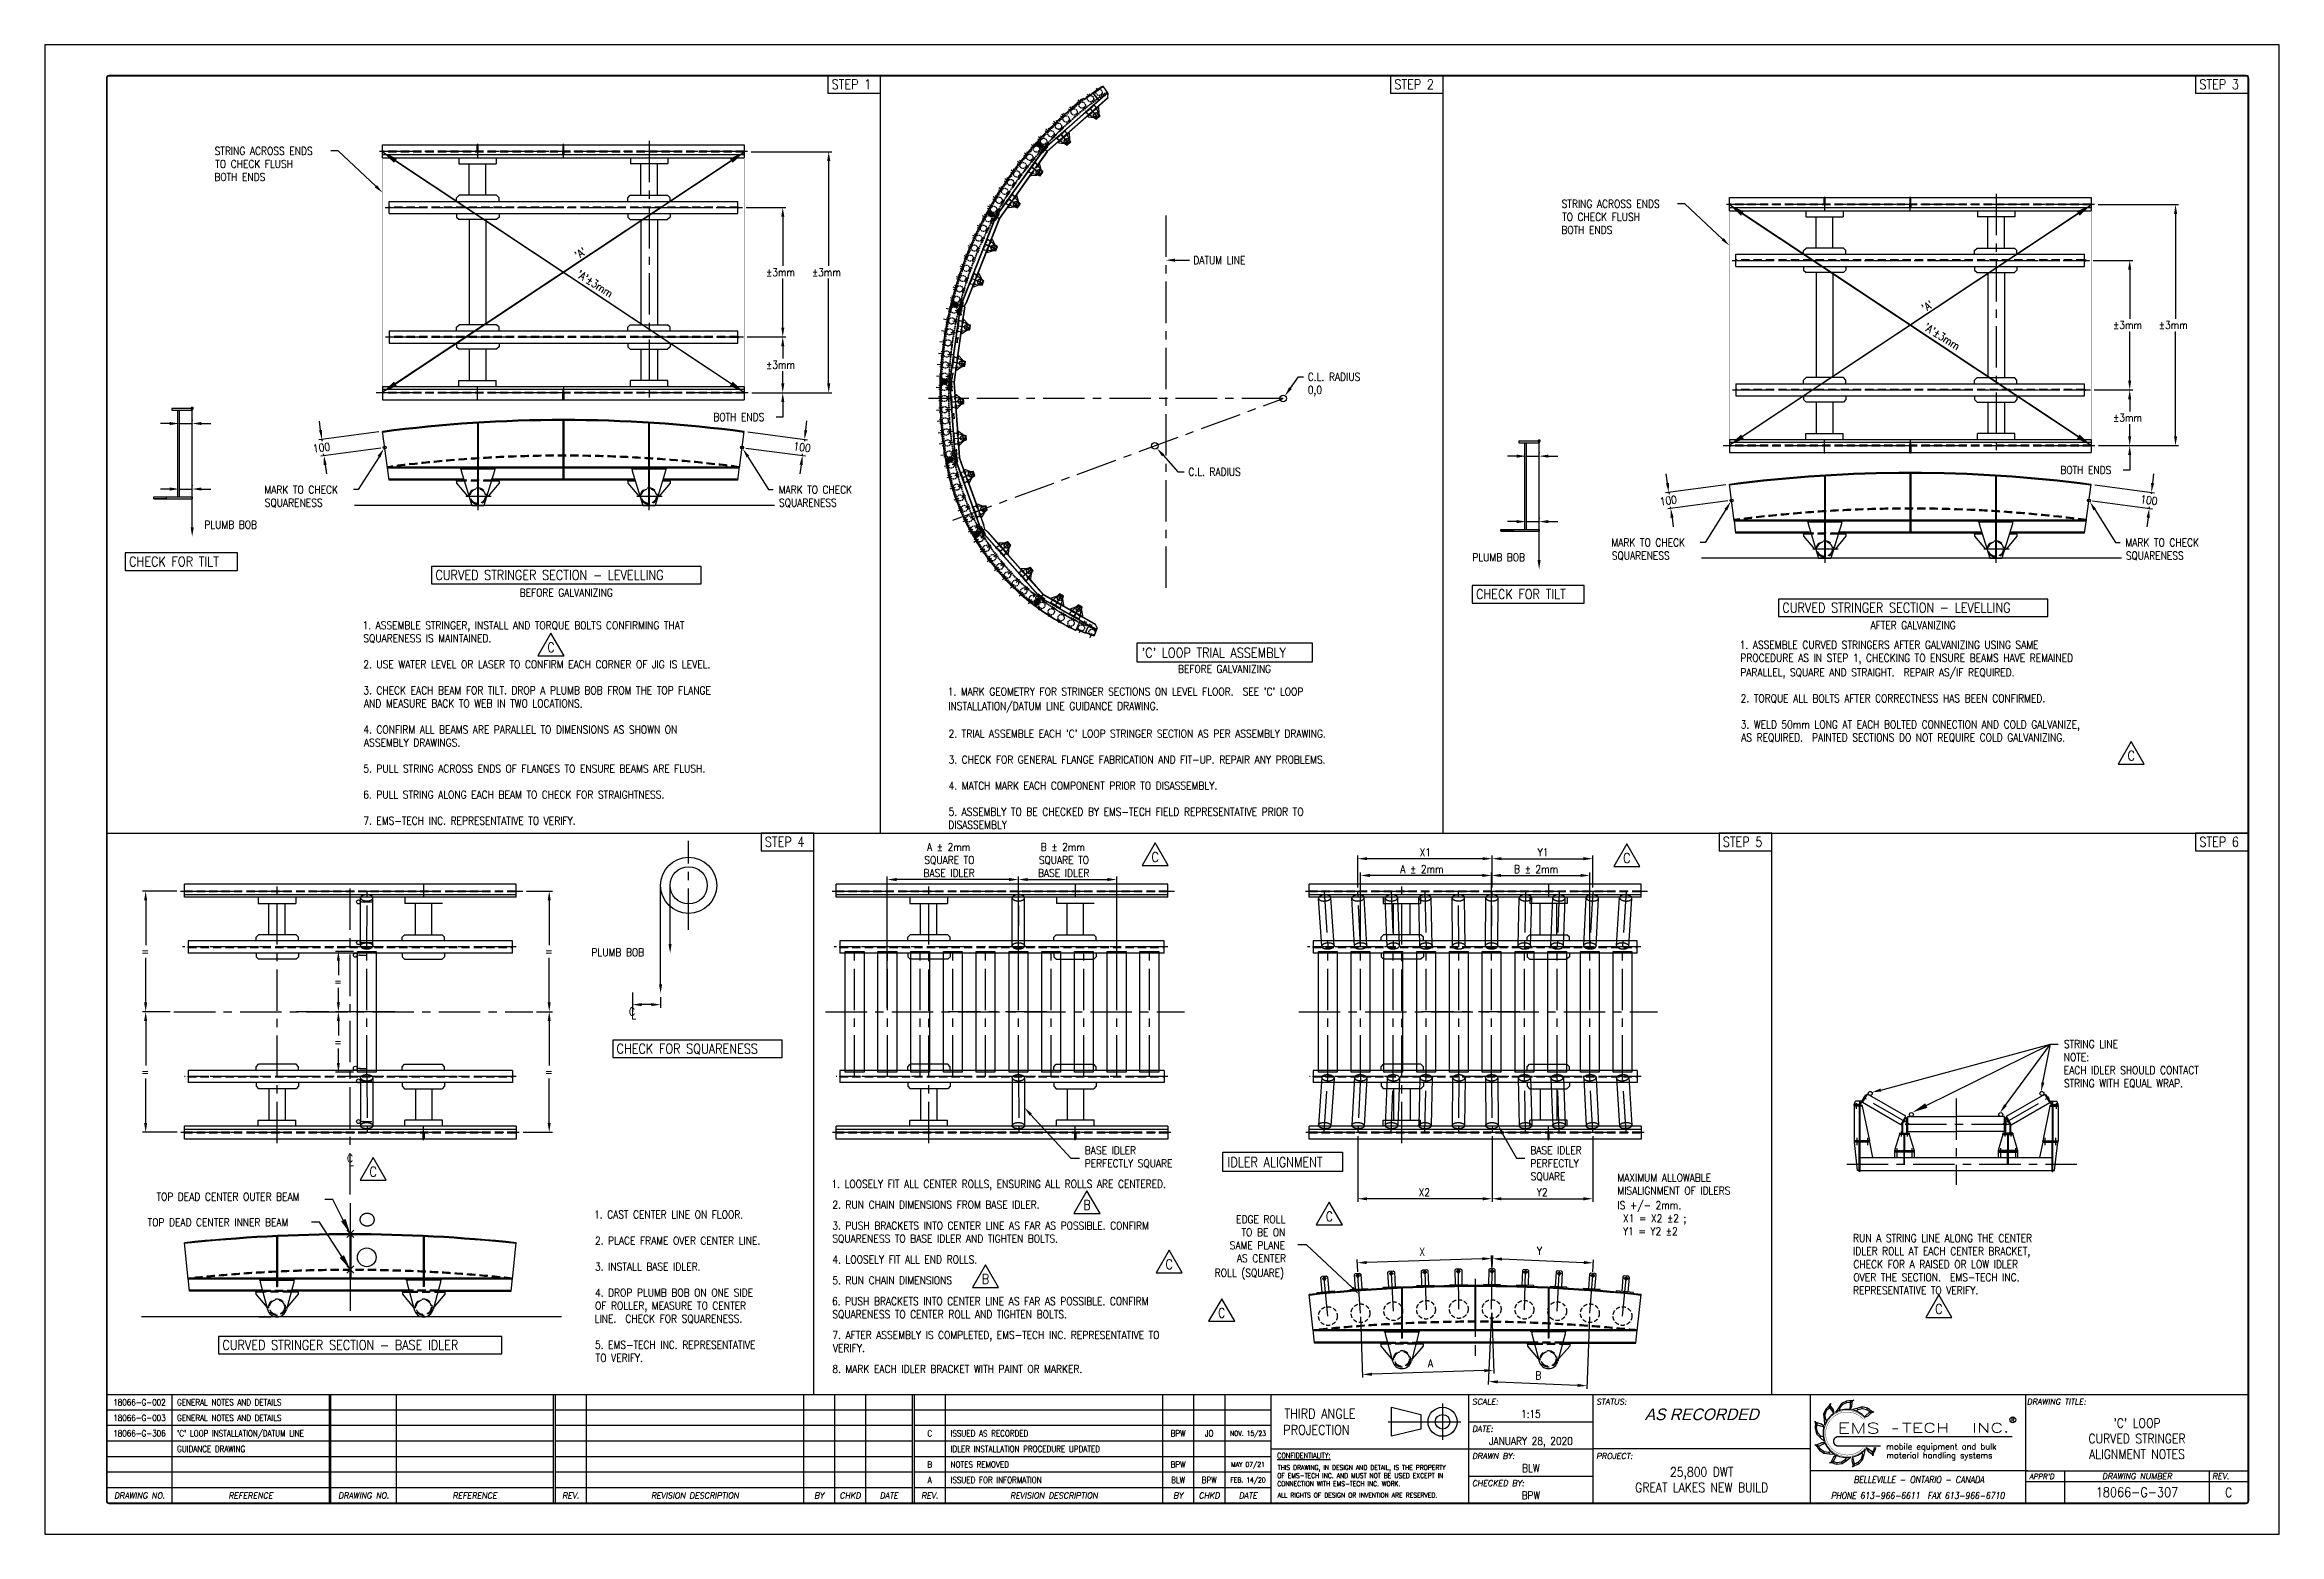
# Model space of a CAD drawing. Extents: x 0 to 13716, y 0 to 9144.
import ezdxf
from ezdxf.enums import TextEntityAlignment as Align

# ---------------------------------------------------------------- set-up
doc = ezdxf.new("R2010")
doc.units = 0
doc.header["$LTSCALE"] = 8
for name, pattern in [('CENTER', [50.8, 31.75, -6.35, 6.35, -6.35]), ('CENTER2', [28.575, 19.05, -3.175, 3.175, -3.175]), ('HIDDEN', [9.525, 6.35, -3.175]), ('HIDDEN2', [4.7625, 3.175, -1.5875])]:
    doc.linetypes.add(name, pattern=pattern)
doc.layers.get('0').update_dxf_attribs({"linetype": 'CONTINUOUS'})
doc.layers.get('DEFPOINTS').update_dxf_attribs({"linetype": 'CONTINUOUS'})
for name, color, linetype in [('EMS_BOLT-BOLTHOLE', 3, 'CONTINUOUS'), ('EMS_BORDER', 7, 'CONTINUOUS'), ('EMS_CL', 1, 'CENTER'), ('EMS_DIM', 3, 'CONTINUOUS'), ('EMS_GRAY', 252, 'CONTINUOUS'), ('EMS_GRAY_HIDDEN', 252, 'HIDDEN'), ('EMS_HF', 3, 'HIDDEN2'), ('EMS_HIDDEN', 3, 'HIDDEN'), ('EMS_OBJECT', 2, 'CONTINUOUS'), ('EMS_REV', 7, 'CONTINUOUS'), ('EMS_SHEET', 252, 'CONTINUOUS'), ('EMS_TXT', 2, 'CONTINUOUS'), ('MIKES_CHECK', 141, 'CONTINUOUS')]:
    doc.layers.add(name, color=color, linetype=linetype)
doc.styles.add('EMS', font='Romans.shx', dxfattribs={"width": 0.85, "height": 48})
doc.styles.add('EMS_LOGO', font='Romant', dxfattribs={"width": 0.75, "height": 5.5})
doc.styles.add('EMS_M30', font='Romans.shx', dxfattribs={"width": 0.85, "height": 75})
doc.styles.add('EMS_STATUS', font='txt', dxfattribs={"oblique": 15, "height": 4.7625})
doc.styles.add('ROMANS', font='Romans', dxfattribs={"width": 0.85, "height": 48})
doc.dimstyles.get("Standard").update_dxf_attribs({"dimtxt": 2.5, "dimasz": 2.5, "dimexe": 1.25, "dimexo": 0.625, "dimtad": 1, "dimcen": 2.5, "dimazin": 3, "dimtfac": 1, "dimtmove": 0, "dimatfit": 3})

msp = doc.modelspace()

# ---------------------------------------------------------------- texts
at = {"layer": 'EMS_TXT', "color": 7, "style": 'ROMANS', "width": 0.85}
for s, height, p in [('STEP 1', 59.5312, (4830.188, 8870.986)), ('STEP 2', 59.5312, (8284.2, 8870.986)), ('STEP 3', 59.5312, (13225.184, 8870.986)), ('CHECK FOR TILT', 59.53125, (518.308, 5941.611)), ('CURVED STRINGER SECTION - LEVELLING', 59.53125, (2398.048, 5858.823)), ('CHECK FOR TILT', 59.53125, (8785.603, 5741.453)), ('CURVED STRINGER SECTION - LEVELLING', 59.53125, (10665.343, 5658.665)), ("'C' LOOP TRIAL ASSEMBLY", 59.53125, (6733.43, 5381.545)), ('STEP 4', 59.5312, (4420.52, 4220.909)), ('STEP 5', 59.5312, (10300.38, 4220.909)), ('STEP 6', 59.5312, (13225.184, 4220.909)), ('CHECK FOR SQUARENESS', 59.53125, (3510.171, 2951.397)), ('IDLER ALIGNMENT', 59.53125, (7260.213, 2254.544)), ('CURVED STRINGER SECTION - BASE IDLER', 59.53125, (1090.357, 1132.468))]:
    msp.add_text(s, height=height, dxfattribs=at).set_placement(p)
at = {"layer": 'EMS_TXT', "color": 3, "style": 'ROMANS', "width": 0.85}
for s, p in [('BEFORE GALVANIZING', (3201.641, 5756.912)), ('AFTER GALVANIZING', (11468.935, 5556.755)), ('BEFORE GALVANIZING', (7242.173, 5288.382))]:
    msp.add_text(s, height=47.625, dxfattribs=at).set_placement(p, align=Align.CENTER)

# ---------------------------------------------------------------- blocks, each defined once
blk = doc.blocks.new('EMS_REFERENCETXT')
at = {"layer": 'EMS_BORDER', "color": 3, "style": 'EMS', "width": 0.85}
for tag, p in [('DWGREFNO1', (38.78, 54)), ('DWGREFNO7', (130.52, 54)), ('DWGREFNO2', (38.78, 47.64)), ('DWGREFNO8', (130.52, 47.64)), ('DWGREFNO3', (38.78, 41.29)), ('DWGREFNO9', (130.52, 41.29)), ('DWGREFNO4', (38.78, 34.94)), ('DWGREFNO5', (38.78, 28.58)), ('DWGREFNO10', (130.52, 34.94)), ('DWGREFNO11', (130.52, 28.58)), ('DWGREFNO6', (38.78, 22.23)), ('DWGREFNO12', (130.52, 22.23))]:
    blk.add_attdef(tag, text='', height=2.53, dxfattribs=at).set_placement(p, align=Align.MIDDLE_CENTER)
for tag, p in [('DWGREF1', (54.17, 54)), ('DWGREF7', (145.91, 54)), ('DWGREF2', (54.17, 47.64)), ('DWGREF8', (145.91, 47.64)), ('DWGREF3', (54.17, 41.29)), ('DWGREF9', (145.91, 41.29)), ('DWGREF4', (54.17, 34.94)), ('DWGREF5', (54.17, 28.58)), ('DWGREF10', (145.91, 34.94)), ('DWGREF11', (145.91, 28.58)), ('DWGREF6', (54.17, 22.23)), ('DWGREF12', (145.91, 22.23))]:
    blk.add_attdef(tag, text='', height=2.53, dxfattribs=at).set_placement(p, align=Align.MIDDLE_LEFT)
blk = doc.blocks.new('EMS_REVISIONTXT')
at = {"layer": 'EMS_BORDER', "color": 3, "style": 'EMS', "width": 0.85}
for tag, height, p in [('REVM', 2.53, (215.23, 54)), ('REVBM', 2.53, (316.88, 54)), ('CHKM', 2.53, (329.59, 54)), ('REVDM', 2.02, (345.47, 54)), ('REVF', 2.53, (362.15, 54)), ('REVBF', 2.53, (463.8, 54)), ('CHKF', 2.53, (476.51, 54)), ('REVDF', 2.02, (492.39, 54)), ('REVL', 2.53, (215.23, 47.64)), ('REVBL', 2.53, (316.88, 47.64)), ('CHKL', 2.53, (329.59, 47.64)), ('REVDL', 2.02, (345.47, 47.64)), ('REVE', 2.53, (362.15, 47.64)), ('REVBE', 2.53, (463.8, 47.64)), ('CHKE', 2.53, (476.51, 47.64)), ('REVDE', 2.02, (492.39, 47.64)), ('REVK', 2.53, (215.23, 41.29)), ('REVBK', 2.53, (316.88, 41.29)), ('CHKK', 2.53, (329.59, 41.29)), ('REVDK', 2.02, (345.47, 41.29)), ('REVD', 2.53, (362.15, 41.29)), ('REVBD', 2.53, (463.8, 41.29)), ('CHKD', 2.53, (476.51, 41.29)), ('REVDD', 2.02, (492.39, 41.29)), ('REVH', 2.53, (215.23, 28.58)), ('REVJ', 2.53, (215.23, 34.94)), ('REVBH', 2.53, (316.88, 28.58)), ('REVBJ', 2.53, (316.88, 34.94)), ('CHKH', 2.53, (329.59, 28.58)), ('CHKJ', 2.53, (329.59, 34.94)), ('REVDH', 2.02, (345.47, 28.58)), ('REVDJ', 2.02, (345.47, 34.94)), ('REVC', 2.53, (362.15, 34.94)), ('REVB', 2.53, (362.15, 28.58)), ('REVBC', 2.53, (463.8, 34.94)), ('REVBB', 2.53, (463.8, 28.58)), ('CHKC', 2.53, (476.51, 34.94)), ('CHKB', 2.53, (476.51, 28.58)), ('REVDC', 2.02, (492.39, 34.94)), ('REVDB', 2.02, (492.39, 28.58)), ('REVG', 2.53, (215.23, 22.23)), ('REVBG', 2.53, (316.88, 22.23)), ('CHKG', 2.53, (329.59, 22.23)), ('REVDG', 2.02, (345.47, 22.23)), ('REVA', 2.53, (362.15, 22.23)), ('REVBA', 2.53, (463.8, 22.23)), ('CHKA', 2.53, (476.51, 22.23)), ('REVDA', 2.02, (492.39, 22.23))]:
    blk.add_attdef(tag, text='', height=height, dxfattribs=at).set_placement(p, align=Align.MIDDLE_CENTER)
for tag, p in [('DESCM', (223.79, 54)), ('DESCF', (370.7, 54)), ('DESCL', (223.79, 47.64)), ('DESCE', (370.7, 47.64)), ('DESCK', (223.79, 41.29)), ('DESCD', (370.7, 41.29)), ('DESCJ', (223.79, 34.94)), ('DESCH', (223.79, 28.58)), ('DESCC', (370.7, 34.94)), ('DESCB', (370.7, 28.58)), ('DESCG', (223.79, 22.23)), ('DESCA', (370.7, 22.23))]:
    blk.add_attdef(tag, text='', height=2.53, dxfattribs=at).set_placement(p, align=Align.MIDDLE_LEFT)
blk = doc.blocks.new('*U59')
at = {"layer": 'EMS_BORDER', "color": 3, "style": 'EMS', "width": 0.85}
for s, height, p in [('%%UCONFIDENTIALITY:', 2.2676, (504.33, 31.11)), ('THIS DRAWING, IN DESIGN AND DETAIL, IS THE PROPERTY', 2, (504.53, 26.35)), ('OF EMS-TECH INC. AND MUST NOT BE USED EXCEPT IN', 2, (504.37, 23.02)), ('CONNECTION WITH EMS-TECH INC. WORK.', 2, (504.37, 19.69)), ('ALL RIGHTS OF DESIGN OR INVENTION ARE RESERVED.', 2, (504.53, 15.02))]:
    blk.add_text(s, height=height, dxfattribs=at).set_placement(p)
blk = doc.blocks.new('*U60')
at = {"layer": 'EMS_TXT', "color": 3, "style": 'EMS', "width": 0.85}
for s, height, p in [('THIRD ANGLE', 3.9687, (507.29, 47.38)), ('PROJECTION', 3.969, (506.81, 40.76))]:
    blk.add_text(s, height=height, dxfattribs=at).set_placement(p)
blk = doc.blocks.new('EMS_BORDER')
at = {"layer": 'EMS_BORDER'}
for p, q in [((52.17, 12.7), (52.17, 57.17)), ((116.34, 57.17), (116.34, 12.7)), ((117.14, 12.7), (117.14, 57.17)), ((143.91, 12.7), (143.91, 57.17)), ((208.08, 57.17), (208.08, 12.7)), ((208.88, 57.17), (208.88, 12.7)), ((221.58, 57.17), (221.58, 12.7)), ((310.53, 57.17), (310.53, 12.7)), ((323.24, 57.17), (323.24, 12.7)), ((335.94, 57.17), (335.94, 12.7)), ((355, 57.17), (355, 12.7)), ((355.8, 57.17), (355.8, 12.7)), ((368.5, 57.17), (368.5, 12.7)), ((457.45, 57.17), (457.45, 12.7)), ((470.15, 57.17), (470.15, 12.7)), ((482.86, 57.17), (482.86, 12.7)), ((501.92, 12.7), (501.92, 57.17)), ((582.75, 12.7), (582.75, 57.17)), ((633.57, 12.7), (633.57, 57.17)), ((722.52, 12.7), (722.52, 57.17)), ((810.63, 12.7), (810.63, 57.17)), ((116.34, 50.82), (25.4, 50.82)), ((208.08, 50.82), (117.14, 50.82)), ((355, 50.82), (208.88, 50.82)), ((501.92, 50.82), (355.8, 50.82)), ((582.75, 46.05), (633.57, 46.05)), ((116.34, 44.47), (25.4, 44.47)), ((116.34, 38.11), (25.4, 38.11)), ((208.08, 44.47), (117.14, 44.47)), ((208.08, 38.11), (117.14, 38.11)), ((355, 44.47), (208.88, 44.47)), ((355, 38.11), (208.88, 38.11)), ((501.92, 44.47), (355.8, 44.47)), ((501.92, 38.11), (355.8, 38.11)), ((116.34, 31.76), (25.4, 31.76)), ((208.08, 31.76), (117.14, 31.76)), ((355, 31.76), (208.88, 31.76)), ((501.92, 31.76), (355.8, 31.76)), ((501.92, 34.94), (582.75, 34.94)), ((582.75, 34.94), (633.57, 34.94)), ((722.52, 34.94), (633.57, 34.94)), ((116.34, 25.41), (25.4, 25.41)), ((116.34, 19.05), (25.4, 19.05)), ((208.08, 25.41), (117.14, 25.41)), ((208.08, 19.05), (117.14, 19.05)), ((355, 25.41), (208.88, 25.41)), ((355, 19.05), (208.88, 19.05)), ((501.92, 25.41), (355.8, 25.41)), ((501.92, 19.05), (355.8, 19.05)), ((582.75, 23.82), (633.57, 23.82)), ((811.46, 25.96), (722.52, 25.96)), ((810.63, 25.96), (901.7, 25.96)), ((810.63, 21.59), (901.7, 21.59)), ((826.62, 12.7), (826.62, 25.96)), ((885.71, 25.96), (885.71, 12.7))]:
    blk.add_line(p, q, dxfattribs=at)
at = {"layer": 'EMS_BORDER', "color": 3}
for p, q in [((738.98, 54.57), (740.27, 54.95)), ((740.27, 54.95), (739.82, 54.7)), ((724.53, 46.3), (724.7, 45.82)), ((724.68, 44.97), (724.53, 46.3)), ((730.08, 52.37), (730.83, 53.49)), ((730.83, 53.49), (730.65, 53.01)), ((747.21, 50.54), (748.44, 50)), ((748.44, 50), (747.93, 50.1)), ((724.33, 36.75), (724.78, 36.49)), ((725.3, 35.82), (724.33, 36.75)), ((730.32, 29.3), (730.83, 29.39)), ((731.66, 29.22), (730.32, 29.3)), ((740.77, 28.24), (739.69, 27.45)), ((739.69, 27.45), (740.03, 27.84)), ((748.38, 33.35), (748.06, 32.05)), ((748.06, 32.05), (748.07, 32.56))]:
    blk.add_line(p, q, dxfattribs=at)
at = {"layer": 'EMS_BORDER', "const_width": 0.762}
blk.add_lwpolyline([(900.7, 12.7), (26.4, 12.7, -0.414214), (25.4, 13.7), (25.4, 595.9, -0.414214), (26.4, 596.9), (900.7, 596.9, -0.414214), (901.7, 595.9), (901.7, 13.7, -0.414214)], format="xyb", close=True, dxfattribs=at)
at = {"layer": 'EMS_BORDER', "const_width": 0.508}
blk.add_lwpolyline([(901.7, 57.17), (25.4, 57.17)], dxfattribs=at)
at = {"layer": 'EMS_BORDER'}
blk.add_lwpolyline([(563.08, 43.08), (551.17, 40.1), (551.17, 52.01), (563.08, 49.03)], close=True, dxfattribs=at)
at = {"layer": 'EMS_BORDER', "color": 3}
for points in [[(728.15, 44.19), (727.06, 45.09), (725.27, 45.57), (724.7, 45.82), (724.68, 44.97), (724.53, 44.4), (724.42, 43.3), (725.05, 41.18), (726.67, 39.54), (728.25, 38.01)], [(732.24, 49.55), (731.99, 50.94), (730.92, 52.46), (730.65, 53.01), (730.08, 52.37), (729.6, 52.04), (728.81, 51.26), (727.93, 49.23), (728.12, 46.94), (728.35, 44.75)], [(728.52, 49.13), (727.93, 49.23)], [(728.64, 47.26), (728.11, 47.07)], [(729.2, 46.47), (728.64, 47.26), (728.52, 49.13), (729.3, 50.92), (729.94, 51.55), (730.42, 51.89), (730.92, 52.46)], [(729.3, 50.92), (728.81, 51.26)], [(730.08, 52.37), (732.12, 49.47)], [(738.82, 51.02), (739.52, 52.25), (739.68, 54.1), (739.82, 54.7), (738.98, 54.57), (738.39, 54.63), (737.29, 54.54), (735.31, 53.56), (733.98, 51.67), (732.75, 49.85)], [(734.59, 51.58), (734.06, 51.78)], [(734.5, 50.62), (734.59, 51.58), (735.7, 53.1), (737.45, 53.97), (738.34, 54.04), (738.93, 53.99), (739.68, 54.1)], [(735.7, 53.1), (735.31, 53.56)], [(737.45, 53.97), (737.29, 54.54)], [(738.98, 54.57), (738.67, 51.04)], [(744.8, 47.93), (746.13, 48.42), (747.44, 49.73), (747.93, 50.1), (747.21, 50.54), (746.8, 50.96), (745.89, 51.6), (743.75, 52.12), (741.52, 51.53), (739.41, 50.93)], [(741.24, 50.39), (741.93, 51.07), (743.75, 51.52), (745.65, 51.06), (746.38, 50.54), (746.8, 50.12), (747.44, 49.73)], [(741.93, 51.07), (741.65, 51.56)], [(743.75, 51.52), (743.75, 52.12)], [(747.21, 50.54), (744.7, 48.03)], [(745.65, 51.06), (745.89, 51.6)], [(725.01, 43.35), (724.42, 43.3)], [(724.68, 44.97), (728.11, 44.05)], [(728.46, 37.46), (727.05, 37.45), (725.36, 36.66), (724.78, 36.49), (725.3, 35.82), (725.55, 35.29), (726.18, 34.38), (728.02, 33.15), (730.31, 32.95), (732.51, 32.79)], [(727.8, 39.87), (726.86, 40.12), (725.56, 41.48), (725.01, 43.35), (725.1, 44.25), (725.25, 44.82), (725.27, 45.57)], [(725.56, 41.48), (725.05, 41.18)], [(725.3, 35.82), (728.52, 37.32)], [(730.97, 33.92), (730.09, 33.51), (728.22, 33.72), (726.59, 34.8), (726.09, 35.54), (725.84, 36.07), (725.36, 36.66)], [(726.86, 40.12), (726.58, 39.64)], [(726.59, 34.8), (726.18, 34.38)], [(728.22, 33.72), (728.02, 33.15)], [(730.09, 33.51), (730.18, 32.96)], [(733.03, 32.5), (731.95, 31.58), (731.16, 29.9), (730.83, 29.39), (731.66, 29.22), (732.19, 28.97), (733.26, 28.67), (735.46, 28.92), (737.35, 30.24), (739.13, 31.52)], [(737.22, 31.4), (736.81, 30.52), (735.25, 29.48), (733.3, 29.26), (732.44, 29.5), (731.91, 29.75), (731.16, 29.9)], [(731.66, 29.22), (733.16, 32.43)], [(733.3, 29.26), (733.26, 28.67)], [(735.25, 29.48), (735.46, 28.92)], [(736.81, 30.52), (737.23, 30.16)], [(739.71, 31.64), (739.47, 30.24), (739.95, 28.44), (740.03, 27.84), (740.77, 28.24), (741.34, 28.39), (742.35, 28.85), (743.87, 30.45), (744.48, 32.68), (745.01, 34.81)], [(740.77, 28.24), (739.85, 31.67)], [(743.63, 33.49), (743.88, 32.55), (743.35, 30.75), (742, 29.34), (741.19, 28.96), (740.62, 28.81), (739.95, 28.44)], [(742, 29.34), (742.35, 28.85)], [(743.35, 30.75), (743.87, 30.45)], [(743.88, 32.55), (744.44, 32.55)], [(745.39, 35.27), (746.1, 34.05), (747.62, 32.98), (748.07, 32.56), (748.38, 33.35), (748.72, 33.84), (749.19, 34.83), (749.24, 35.48)], [(748.38, 33.35), (745.47, 35.39)], [(748.65, 35.48), (748.62, 34.98), (748.24, 34.17), (747.9, 33.69), (747.62, 32.98)], [(748.62, 34.98), (749.19, 34.83)]]:
    blk.add_lwpolyline(points, dxfattribs=at)
at = {"layer": 'EMS_BORDER', "color": 2}
for points, const_width in [([(745, 47.09, 2.915636), (745.05, 35.48, 2.915636)], 0.14), ([(744.14, 47.09, 2.656614), (744.21, 35.48, 2.656614)], 0.14), ([(805.09, 39.97), (733.92, 39.97, 1), (733.92, 36.12), (751.28, 36.12)], 0.559)]:
    blk.add_lwpolyline(points, format="xyb", dxfattribs=dict(at, const_width=const_width))
at = {"layer": 'EMS_BORDER'}
for radius in [5.95, 2.98]:
    blk.add_circle((572.01, 46.05), radius, dxfattribs=at)
at = {"layer": 'EMS_BORDER', "color": 3}
blk.add_circle((805.33, 46.87), 1.2, dxfattribs=at)
for start, end in [(122.65116, 159.17585), (82.65116, 119.17585), (42.65116, 79.17585), (162.65116, 199.17585), (202.65116, 239.17585), (242.65116, 279.17585), (282.65116, 319.17585), (322.65116, 324.15882)]:
    blk.add_arc((737.55, 41.25), 9.85, start, end, dxfattribs=at)
at = {"layer": 'EMS_CL', "linetype": 'CENTER2'}
for p, q in [((549.68, 46.05), (579.45, 46.05)), ((572.01, 53.5), (572.01, 38.61))]:
    blk.add_line(p, q, dxfattribs=at)
at = {"layer": 'EMS_OBJECT'}
for name in ['*U60', '*U59']:
    blk.add_blockref(name, (0, 0), dxfattribs=at)
at = {"layer": 'EMS_BORDER', "color": 3, "style": 'EMS', "oblique": 10}
for s, height, p in [('SCALE:', 2.382, (584.06, 53.1)), ('STATUS:', 2.382, (634.88, 53.1)), ('DRAWING TITLE:', 2.3825, (811.08, 53.08)), ('DATE:', 2.382, (584.06, 41.98)), ('DRAWN BY:', 2.382, (584.06, 30.86)), ('PROJECT:', 2.382, (634.88, 30.86)), ('CHECKED BY:', 2.3825, (584.06, 19.75)), ("APPR'D", 2.123, (812.08, 22.62)), ('REV.', 2.382, (886.92, 22.63))]:
    blk.add_text(s, height=height, dxfattribs=at).set_placement(p)
at = {"layer": 'EMS_BORDER', "color": 3, "style": 'EMS', "width": 0.9}
blk.add_text('R', height=1.48, dxfattribs=at).set_placement((805.33, 46.87), align=Align.MIDDLE)
at = {"layer": 'EMS_BORDER', "color": 2, "style": 'EMS_LOGO', "width": 1.5}
for s, height, p in [('EMS', 4.296, (733.58, 41.28)), ('-', 1.93, (755.6, 42.39)), ('TECH', 3.859, (760.01, 41.62)), ('INC.', 3.859, (788.74, 41.65))]:
    blk.add_text(s, height=height, dxfattribs=at).set_placement(p)
at = {"layer": 'EMS_BORDER', "color": 3, "style": 'EMS'}
for s, p in [('mobile equipment and bulk', (753.57, 34.7)), ('material handling systems', (753.59, 31.1))]:
    blk.add_text(s, height=2.4354, dxfattribs=at).set_placement(p)
at = {"layer": 'EMS_BORDER', "color": 3, "style": 'EMS', "oblique": 10, "width": 0.85}
for s, height, p in [('BELLEVILLE - ONTARIO - CANADA', 2.7398, (766.9, 21)), ('PHONE 613-966-6611  FAX 613-966-6710', 2.6684, (766.44, 14.53))]:
    blk.add_text(s, height=height, dxfattribs=at).set_placement(p, align=Align.CENTER)
at = {"layer": 'EMS_BORDER', "color": 3, "style": 'EMS', "oblique": 10}
blk.add_text('DRAWING NUMBER', height=2.3825, dxfattribs=at).set_placement((856.17, 23.77), align=Align.MIDDLE)
for s, height, p in [('DRAWING NO.', 2.3693, (38.78, 15.88)), ('REFERENCE', 2.369, (84.26, 15.88)), ('DRAWING NO.', 2.3693, (130.52, 15.88)), ('REFERENCE', 2.369, (175.99, 15.88)), ('REV.', 2.369, (215.23, 15.88)), ('REVISION DESCRIPTION', 2.3693, (266.06, 15.88)), ('BY', 2.369, (316.88, 15.88)), ('CHKD', 2.369, (329.59, 15.88)), ('DATE', 2.369, (345.47, 15.88)), ('REV.', 2.369, (362.15, 15.88)), ('REVISION DESCRIPTION', 2.3693, (412.98, 15.88)), ('BY', 2.369, (463.8, 15.88)), ('CHKD', 2.369, (476.51, 15.88)), ('DATE', 2.369, (492.39, 15.88))]:
    blk.add_text(s, height=height, dxfattribs=at).set_placement(p, align=Align.MIDDLE_CENTER)
at = {"layer": 'EMS_BORDER', "color": 2, "style": 'EMS', "width": 0.85}
for tag, p in [('SCALE', (608.16, 47.68)), ('DATE', (608.16, 36.58)), ('DRAWN', (608.16, 25.48)), ('CHECKED', (608.16, 14.38))]:
    blk.add_attdef(tag, text='', height=3.17, dxfattribs=at).set_placement(p, align=Align.CENTER)
at = {"layer": 'EMS_BORDER', "color": 7, "style": 'EMS_STATUS', "oblique": 15}
for tag, p in [('STATUSLINE1', (678.04, 46.72)), ('STATUSLINE2', (678.04, 40.37))]:
    blk.add_attdef(tag, text='', height=4.76, dxfattribs=at).set_placement(p, align=Align.CENTER)
at = {"layer": 'EMS_BORDER', "color": 7, "style": 'EMS', "width": 0.85}
for tag, height, p in [('DRAWINGTITLELINE1', 3.81, (856.17, 43.6)), ('DRAWINGTITLELINE2', 3.81, (856.17, 37.25)), ('DRAWINGTITLELINE3', 3.81, (856.17, 30.9)), ('PROJECTTITLELINE1', 3.81, (678.04, 23.6)), ('PROJECTTITLELINE2', 3.81, (678.04, 17.25)), ('DWGNO1', 3.97, (856.17, 15.25))]:
    blk.add_attdef(tag, text='', height=height, dxfattribs=at).set_placement(p, align=Align.CENTER)
at = {"layer": 'EMS_BORDER', "color": 2, "style": 'EMS', "oblique": 10, "width": 0.85}
blk.add_attdef('APP', text='', height=2.54, dxfattribs=at).set_placement((818.7, 15.96), align=Align.CENTER)
at = {"layer": 'EMS_BORDER', "color": 7, "style": 'EMS', "width": 0.85}
blk.add_attdef('REV', text='', height=3.81, dxfattribs=at).set_placement((893.7, 17.14), align=Align.MIDDLE_CENTER)
blk = doc.blocks.new('*U61')
at = {"layer": 'EMS_DIM', "linetype": 'CONTINUOUS'}
for p, q in [((560, -818), (572, -816)), ((562, -827), (560, -818)), ((572, -816), (573, -818)), ((573, -818), (574, -827)), ((574, -827), (562, -829)), ((563, -838), (562, -829)), ((575, -838), (563, -840)), ((563, -840), (563, -838)), ((574, -827), (574, -829)), ((574, -829), (575, -838))]:
    blk.add_line(p, q, dxfattribs=at)
at = {"layer": 'EMS_DIM', "linetype": 'CONTINUOUS', "extrusion": (0, 0, -1)}
for points in [[(-572, -816), (-573, -818), (-560, -818)], [(-560, -818), (-574, -827), (-562, -827)], [(-560, -818), (-573, -818), (-574, -827)], [(-562, -827), (-574, -827), (-562, -829)], [(-574, -827), (-574, -829), (-562, -829)], [(-562, -829), (-575, -838), (-563, -838)], [(-562, -829), (-574, -829), (-575, -838)], [(-563, -838), (-575, -838), (-563, -840)]]:
    blk.add_solid(points, dxfattribs=at)
blk = doc.blocks.new('*U62')
at = {"layer": 'EMS_DIM', "linetype": 'CONTINUOUS'}
for p, q in [((548, -719), (560, -717)), ((549, -728), (548, -719)), ((561, -728), (549, -730)), ((550, -739), (549, -730)), ((551, -740), (550, -739)), ((563, -739), (551, -740)), ((560, -717), (560, -719)), ((560, -719), (561, -728)), ((561, -728), (561, -730)), ((561, -730), (563, -739))]:
    blk.add_line(p, q, dxfattribs=at)
at = {"layer": 'EMS_DIM', "linetype": 'CONTINUOUS', "extrusion": (0, 0, -1)}
for points in [[(-560, -717), (-560, -719), (-548, -719)], [(-548, -719), (-561, -728), (-549, -728)], [(-548, -719), (-560, -719), (-561, -728)], [(-549, -728), (-561, -728), (-549, -730)], [(-561, -728), (-561, -730), (-549, -730)], [(-549, -730), (-563, -739), (-550, -739)], [(-549, -730), (-561, -730), (-563, -739)], [(-550, -739), (-563, -739), (-551, -740)]]:
    blk.add_solid(points, dxfattribs=at)
blk = doc.blocks.new('*U63')
at = {"layer": 'EMS_DIM', "linetype": 'CONTINUOUS'}
for p, q in [((516, -471), (528, -469)), ((518, -480), (516, -471)), ((530, -480), (518, -482)), ((519, -491), (518, -482)), ((531, -491), (519, -492)), ((519, -492), (519, -491)), ((528, -469), (529, -471)), ((529, -471), (530, -480)), ((530, -480), (530, -482)), ((530, -482), (531, -491))]:
    blk.add_line(p, q, dxfattribs=at)
at = {"layer": 'EMS_DIM', "linetype": 'CONTINUOUS', "extrusion": (0, 0, -1)}
for points in [[(-528, -469), (-529, -471), (-516, -471)], [(-516, -471), (-530, -480), (-518, -480)], [(-516, -471), (-529, -471), (-530, -480)], [(-518, -480), (-530, -480), (-518, -482)], [(-530, -480), (-530, -482), (-518, -482)], [(-518, -482), (-531, -491), (-519, -491)], [(-518, -482), (-530, -482), (-531, -491)], [(-519, -491), (-531, -491), (-519, -492)]]:
    blk.add_solid(points, dxfattribs=at)
blk = doc.blocks.new('*U64')
at = {"layer": 'EMS_DIM', "linetype": 'CONTINUOUS'}
for p, q in [((504, -371), (516, -370)), ((505, -381), (504, -371)), ((517, -381), (505, -382)), ((507, -392), (505, -382)), ((519, -392), (507, -393)), ((507, -393), (507, -392)), ((516, -370), (516, -371)), ((516, -371), (517, -381)), ((517, -381), (517, -382)), ((517, -382), (519, -392))]:
    blk.add_line(p, q, dxfattribs=at)
at = {"layer": 'EMS_DIM', "linetype": 'CONTINUOUS', "extrusion": (0, 0, -1)}
for points in [[(-516, -370), (-516, -371), (-504, -371)], [(-504, -371), (-517, -381), (-505, -381)], [(-504, -371), (-516, -371), (-517, -381)], [(-505, -381), (-517, -381), (-505, -382)], [(-517, -381), (-517, -382), (-505, -382)], [(-505, -382), (-519, -392), (-507, -392)], [(-505, -382), (-517, -382), (-519, -392)], [(-507, -392), (-519, -392), (-507, -393)]]:
    blk.add_solid(points, dxfattribs=at)
blk = doc.blocks.new('*U65')
at = {"layer": 'EMS_DIM', "linetype": 'CONTINUOUS'}
for p, q in [((605, -1166), (616, -1164)), ((606, -1175), (605, -1166)), ((618, -1175), (606, -1177)), ((606, -1177), (606, -1175)), ((606, -1177), (618, -1175)), ((607, -1186), (606, -1177)), ((619, -1186), (607, -1188)), ((607, -1188), (607, -1186)), ((616, -1164), (617, -1166)), ((617, -1166), (618, -1175)), ((618, -1175), (618, -1177)), ((618, -1177), (619, -1186))]:
    blk.add_line(p, q, dxfattribs=at)
at = {"layer": 'EMS_DIM', "linetype": 'CONTINUOUS', "extrusion": (0, 0, -1)}
for points in [[(-616, -1164), (-617, -1166), (-605, -1166)], [(-605, -1166), (-618, -1175), (-606, -1175)], [(-605, -1166), (-617, -1166), (-618, -1175)], [(-606, -1175), (-618, -1175), (-606, -1177)], [(-618, -1175), (-618, -1177), (-606, -1177)], [(-606, -1177), (-619, -1186), (-607, -1186)], [(-606, -1177), (-618, -1177), (-619, -1186)], [(-607, -1186), (-619, -1186), (-607, -1188)]]:
    blk.add_solid(points, dxfattribs=at)
blk = doc.blocks.new('*U66')
at = {"layer": 'EMS_DIM', "linetype": 'CONTINUOUS'}
for p, q in [((617, -1265), (629, -1264)), ((618, -1274), (617, -1265)), ((619, -1276), (618, -1274)), ((630, -1274), (619, -1276)), ((619, -1276), (630, -1274)), ((620, -1285), (619, -1276)), ((632, -1285), (620, -1287)), ((620, -1287), (620, -1285)), ((629, -1264), (629, -1265)), ((629, -1265), (630, -1274)), ((630, -1274), (631, -1276)), ((631, -1276), (632, -1285))]:
    blk.add_line(p, q, dxfattribs=at)
at = {"layer": 'EMS_DIM', "linetype": 'CONTINUOUS', "extrusion": (0, 0, -1)}
for points in [[(-629, -1264), (-629, -1265), (-617, -1265)], [(-617, -1265), (-630, -1274), (-618, -1274)], [(-617, -1265), (-629, -1265), (-630, -1274)], [(-618, -1274), (-630, -1274), (-619, -1276)], [(-630, -1274), (-631, -1276), (-619, -1276)], [(-619, -1276), (-632, -1285), (-620, -1285)], [(-619, -1276), (-631, -1276), (-632, -1285)], [(-620, -1285), (-632, -1285), (-620, -1287)]]:
    blk.add_solid(points, dxfattribs=at)
blk = doc.blocks.new('*U67')
at = {"layer": 'EMS_DIM', "linetype": 'CONTINUOUS'}
for p, q in [((649, -1513), (660, -1512)), ((650, -1522), (649, -1513)), ((650, -1524), (650, -1522)), ((651, -1533), (650, -1524)), ((663, -1533), (651, -1535)), ((651, -1535), (651, -1533)), ((660, -1512), (661, -1513)), ((661, -1513), (662, -1522)), ((662, -1522), (662, -1524)), ((662, -1524), (663, -1533))]:
    blk.add_line(p, q, dxfattribs=at)
at = {"layer": 'EMS_DIM', "linetype": 'CONTINUOUS', "extrusion": (0, 0, -1)}
for points in [[(-660, -1512), (-661, -1513), (-649, -1513)], [(-649, -1513), (-662, -1522), (-650, -1522)], [(-649, -1513), (-661, -1513), (-662, -1522)], [(-650, -1522), (-662, -1522), (-650, -1524)], [(-662, -1522), (-662, -1524), (-650, -1524)], [(-650, -1524), (-663, -1533), (-651, -1533)], [(-650, -1524), (-662, -1524), (-663, -1533)], [(-651, -1533), (-663, -1533), (-651, -1535)]]:
    blk.add_solid(points, dxfattribs=at)
blk = doc.blocks.new('*U68')
at = {"layer": 'EMS_DIM', "linetype": 'CONTINUOUS'}
for p, q in [((661, -1612), (673, -1611)), ((662, -1622), (661, -1612)), ((674, -1622), (662, -1623)), ((662, -1623), (662, -1622)), ((662, -1623), (674, -1622)), ((664, -1633), (662, -1623)), ((676, -1633), (664, -1634)), ((664, -1634), (664, -1633)), ((673, -1611), (673, -1612)), ((673, -1612), (674, -1622)), ((674, -1622), (675, -1623)), ((675, -1623), (676, -1633))]:
    blk.add_line(p, q, dxfattribs=at)
at = {"layer": 'EMS_DIM', "linetype": 'CONTINUOUS', "extrusion": (0, 0, -1)}
for points in [[(-673, -1611), (-673, -1612), (-661, -1612)], [(-661, -1612), (-674, -1622), (-662, -1622)], [(-661, -1612), (-673, -1612), (-674, -1622)], [(-662, -1622), (-674, -1622), (-662, -1623)], [(-674, -1622), (-675, -1623), (-662, -1623)], [(-662, -1623), (-676, -1633), (-664, -1633)], [(-662, -1623), (-675, -1623), (-676, -1633)], [(-664, -1633), (-676, -1633), (-664, -1634)]]:
    blk.add_solid(points, dxfattribs=at)
blk = doc.blocks.new('A$C677F11A1')
at = {"layer": 'EMS_CL'}
for p, q in [((45, 75), (-27, 75)), ((42, -75), (-26, -75))]:
    blk.add_line(p, q, dxfattribs=at)
at = {"layer": 'EMS_DIM', "const_width": 18}
for points in [[(0, 75), (12, 75)], [(0, -75), (12, -75)]]:
    blk.add_lwpolyline(points, dxfattribs=at)
blk = doc.blocks.new('*U69')
at = {"layer": 'EMS_DIM', "linetype": 'CONTINUOUS'}
for p, q in [((375, -433), (387, -432)), ((376, -443), (375, -433)), ((388, -443), (376, -444)), ((376, -444), (376, -443)), ((376, -444), (388, -443)), ((377, -453), (376, -444)), ((389, -453), (377, -455)), ((377, -455), (377, -453)), ((387, -432), (387, -433)), ((387, -433), (388, -443)), ((388, -443), (388, -444)), ((388, -444), (389, -453))]:
    blk.add_line(p, q, dxfattribs=at)
at = {"layer": 'EMS_DIM', "linetype": 'CONTINUOUS', "extrusion": (0, 0, -1)}
for points in [[(-387, -432), (-387, -433), (-375, -433)], [(-375, -433), (-388, -443), (-376, -443)], [(-375, -433), (-387, -433), (-388, -443)], [(-376, -443), (-388, -443), (-376, -444)], [(-388, -443), (-388, -444), (-376, -444)], [(-376, -444), (-389, -453), (-377, -453)], [(-376, -444), (-388, -444), (-389, -453)], [(-377, -453), (-389, -453), (-377, -455)]]:
    blk.add_solid(points, dxfattribs=at)
blk = doc.blocks.new('*U70')
at = {"layer": 'EMS_DIM', "linetype": 'CONTINUOUS'}
for p, q in [((387, -532), (399, -531)), ((388, -542), (387, -532)), ((400, -542), (388, -543)), ((388, -543), (388, -542)), ((388, -543), (400, -542)), ((390, -553), (388, -543)), ((402, -553), (390, -554)), ((390, -554), (390, -553)), ((399, -531), (399, -532)), ((399, -532), (400, -542)), ((400, -542), (400, -543)), ((400, -543), (402, -553))]:
    blk.add_line(p, q, dxfattribs=at)
at = {"layer": 'EMS_DIM', "linetype": 'CONTINUOUS', "extrusion": (0, 0, -1)}
for points in [[(-399, -531), (-399, -532), (-387, -532)], [(-387, -532), (-400, -542), (-388, -542)], [(-387, -532), (-399, -532), (-400, -542)], [(-388, -542), (-400, -542), (-388, -543)], [(-400, -542), (-400, -543), (-388, -543)], [(-388, -543), (-402, -553), (-390, -553)], [(-388, -543), (-400, -543), (-402, -553)], [(-390, -553), (-402, -553), (-390, -554)]]:
    blk.add_solid(points, dxfattribs=at)
blk = doc.blocks.new('*U71')
at = {"layer": 'EMS_DIM', "linetype": 'CONTINUOUS'}
for p, q in [((407, -691), (419, -690)), ((408, -701), (407, -691)), ((409, -702), (408, -701)), ((410, -711), (409, -702)), ((422, -711), (410, -713)), ((410, -713), (410, -711)), ((419, -690), (419, -691)), ((419, -691), (420, -701)), ((420, -701), (421, -702)), ((421, -702), (422, -711))]:
    blk.add_line(p, q, dxfattribs=at)
at = {"layer": 'EMS_DIM', "linetype": 'CONTINUOUS', "extrusion": (0, 0, -1)}
for points in [[(-419, -690), (-419, -691), (-407, -691)], [(-407, -691), (-420, -701), (-408, -701)], [(-407, -691), (-419, -691), (-420, -701)], [(-408, -701), (-420, -701), (-409, -702)], [(-420, -701), (-421, -702), (-409, -702)], [(-409, -702), (-422, -711), (-410, -711)], [(-409, -702), (-421, -702), (-422, -711)], [(-410, -711), (-422, -711), (-410, -713)]]:
    blk.add_solid(points, dxfattribs=at)
blk = doc.blocks.new('*U72')
at = {"layer": 'EMS_DIM', "linetype": 'CONTINUOUS'}
for p, q in [((420, -790), (432, -789)), ((421, -800), (420, -790)), ((421, -801), (421, -800)), ((422, -811), (421, -801)), ((423, -812), (422, -811)), ((435, -811), (423, -812)), ((432, -789), (432, -790)), ((432, -790), (433, -800)), ((433, -800), (433, -801)), ((433, -801), (435, -811))]:
    blk.add_line(p, q, dxfattribs=at)
at = {"layer": 'EMS_DIM', "linetype": 'CONTINUOUS', "extrusion": (0, 0, -1)}
for points in [[(-432, -789), (-432, -790), (-420, -790)], [(-420, -790), (-433, -800), (-421, -800)], [(-420, -790), (-432, -790), (-433, -800)], [(-421, -800), (-433, -800), (-421, -801)], [(-433, -800), (-433, -801), (-421, -801)], [(-421, -801), (-435, -811), (-422, -811)], [(-421, -801), (-433, -801), (-435, -811)], [(-422, -811), (-435, -811), (-423, -812)]]:
    blk.add_solid(points, dxfattribs=at)
blk = doc.blocks.new('*U73')
at = {"layer": 'EMS_DIM', "linetype": 'CONTINUOUS'}
for p, q in [((572, -816), (584, -815)), ((574, -826), (572, -816)), ((584, -815), (584, -816)), ((584, -816), (586, -826)), ((586, -826), (574, -827)), ((575, -837), (574, -827)), ((587, -837), (575, -838)), ((575, -838), (575, -837)), ((586, -826), (586, -827)), ((586, -827), (587, -837))]:
    blk.add_line(p, q, dxfattribs=at)
at = {"layer": 'EMS_DIM', "linetype": 'CONTINUOUS', "extrusion": (0, 0, -1)}
for points in [[(-584, -815), (-584, -816), (-572, -816)], [(-572, -816), (-586, -826), (-574, -826)], [(-572, -816), (-584, -816), (-586, -826)], [(-574, -826), (-586, -826), (-574, -827)], [(-586, -826), (-586, -827), (-574, -827)], [(-574, -827), (-587, -837), (-575, -837)], [(-574, -827), (-586, -827), (-587, -837)], [(-575, -837), (-587, -837), (-575, -838)]]:
    blk.add_solid(points, dxfattribs=at)
blk = doc.blocks.new('*U74')
at = {"layer": 'EMS_DIM', "linetype": 'CONTINUOUS'}
for p, q in [((560, -717), (572, -716)), ((561, -727), (560, -717)), ((573, -727), (561, -728)), ((562, -737), (561, -728)), ((563, -739), (562, -737)), ((574, -737), (563, -739)), ((572, -716), (572, -717)), ((572, -717), (573, -727)), ((573, -727), (573, -728)), ((573, -728), (574, -737))]:
    blk.add_line(p, q, dxfattribs=at)
at = {"layer": 'EMS_DIM', "linetype": 'CONTINUOUS', "extrusion": (0, 0, -1)}
for points in [[(-572, -716), (-572, -717), (-560, -717)], [(-560, -717), (-573, -727), (-561, -727)], [(-560, -717), (-572, -717), (-573, -727)], [(-561, -727), (-573, -727), (-561, -728)], [(-573, -727), (-573, -728), (-561, -728)], [(-561, -728), (-574, -737), (-562, -737)], [(-561, -728), (-573, -728), (-574, -737)], [(-562, -737), (-574, -737), (-563, -739)]]:
    blk.add_solid(points, dxfattribs=at)
blk = doc.blocks.new('*U75')
at = {"layer": 'EMS_DIM', "linetype": 'CONTINUOUS'}
for p, q in [((528, -469), (540, -468)), ((530, -478), (528, -469)), ((542, -478), (530, -480)), ((531, -489), (530, -480)), ((543, -489), (531, -491)), ((531, -491), (531, -489)), ((540, -468), (540, -469)), ((540, -469), (542, -478)), ((542, -478), (542, -480)), ((542, -480), (543, -489))]:
    blk.add_line(p, q, dxfattribs=at)
at = {"layer": 'EMS_DIM', "linetype": 'CONTINUOUS', "extrusion": (0, 0, -1)}
for points in [[(-540, -468), (-540, -469), (-528, -469)], [(-528, -469), (-542, -478), (-530, -478)], [(-528, -469), (-540, -469), (-542, -478)], [(-530, -478), (-542, -478), (-530, -480)], [(-542, -478), (-542, -480), (-530, -480)], [(-530, -480), (-543, -489), (-531, -489)], [(-530, -480), (-542, -480), (-543, -489)], [(-531, -489), (-543, -489), (-531, -491)]]:
    blk.add_solid(points, dxfattribs=at)
blk = doc.blocks.new('*U76')
at = {"layer": 'EMS_DIM', "linetype": 'CONTINUOUS'}
for p, q in [((516, -370), (528, -368)), ((517, -379), (516, -370)), ((529, -379), (517, -381)), ((518, -390), (517, -381)), ((519, -392), (518, -390)), ((531, -390), (519, -392)), ((528, -368), (528, -370)), ((528, -370), (529, -379)), ((529, -379), (529, -381)), ((529, -381), (531, -390))]:
    blk.add_line(p, q, dxfattribs=at)
at = {"layer": 'EMS_DIM', "linetype": 'CONTINUOUS', "extrusion": (0, 0, -1)}
for points in [[(-528, -368), (-528, -370), (-516, -370)], [(-516, -370), (-529, -379), (-517, -379)], [(-516, -370), (-528, -370), (-529, -379)], [(-517, -379), (-529, -379), (-517, -381)], [(-529, -379), (-529, -381), (-517, -381)], [(-517, -381), (-531, -390), (-518, -390)], [(-517, -381), (-529, -381), (-531, -390)], [(-518, -390), (-531, -390), (-519, -392)]]:
    blk.add_solid(points, dxfattribs=at)
blk = doc.blocks.new('*U77')
at = {"layer": 'EMS_DIM', "linetype": 'CONTINUOUS'}
for p, q in [((475, -1228), (487, -1226)), ((476, -1237), (475, -1228)), ((477, -1239), (476, -1237)), ((489, -1237), (477, -1239)), ((477, -1239), (489, -1237)), ((478, -1248), (477, -1239)), ((490, -1248), (478, -1249)), ((478, -1249), (478, -1248)), ((487, -1226), (487, -1228)), ((487, -1228), (489, -1237)), ((489, -1237), (489, -1239)), ((489, -1239), (490, -1248))]:
    blk.add_line(p, q, dxfattribs=at)
at = {"layer": 'EMS_DIM', "linetype": 'CONTINUOUS', "extrusion": (0, 0, -1)}
for points in [[(-487, -1226), (-487, -1228), (-475, -1228)], [(-475, -1228), (-489, -1237), (-476, -1237)], [(-475, -1228), (-487, -1228), (-489, -1237)], [(-476, -1237), (-489, -1237), (-477, -1239)], [(-489, -1237), (-489, -1239), (-477, -1239)], [(-477, -1239), (-490, -1248), (-478, -1248)], [(-477, -1239), (-489, -1239), (-490, -1248)], [(-478, -1248), (-490, -1248), (-478, -1249)]]:
    blk.add_solid(points, dxfattribs=at)
blk = doc.blocks.new('*U78')
at = {"layer": 'EMS_DIM', "linetype": 'CONTINUOUS'}
for p, q in [((488, -1327), (500, -1325)), ((489, -1336), (488, -1327)), ((501, -1336), (489, -1338)), ((489, -1338), (489, -1336)), ((489, -1338), (501, -1336)), ((490, -1347), (489, -1338)), ((502, -1347), (490, -1349)), ((490, -1349), (490, -1347)), ((500, -1325), (500, -1327)), ((500, -1327), (501, -1336)), ((501, -1336), (501, -1338)), ((501, -1338), (502, -1347))]:
    blk.add_line(p, q, dxfattribs=at)
at = {"layer": 'EMS_DIM', "linetype": 'CONTINUOUS', "extrusion": (0, 0, -1)}
for points in [[(-500, -1325), (-500, -1327), (-488, -1327)], [(-488, -1327), (-501, -1336), (-489, -1336)], [(-488, -1327), (-500, -1327), (-501, -1336)], [(-489, -1336), (-501, -1336), (-489, -1338)], [(-501, -1336), (-501, -1338), (-489, -1338)], [(-489, -1338), (-502, -1347), (-490, -1347)], [(-489, -1338), (-501, -1338), (-502, -1347)], [(-490, -1347), (-502, -1347), (-490, -1349)]]:
    blk.add_solid(points, dxfattribs=at)
blk = doc.blocks.new('*U79')
at = {"layer": 'EMS_DIM', "linetype": 'CONTINUOUS'}
for p, q in [((508, -1486), (520, -1484)), ((509, -1495), (508, -1486)), ((509, -1496), (509, -1495)), ((510, -1506), (509, -1496)), ((511, -1507), (510, -1506)), ((522, -1506), (511, -1507)), ((520, -1484), (520, -1486)), ((520, -1486), (521, -1495)), ((521, -1495), (521, -1496)), ((521, -1496), (522, -1506))]:
    blk.add_line(p, q, dxfattribs=at)
at = {"layer": 'EMS_DIM', "linetype": 'CONTINUOUS', "extrusion": (0, 0, -1)}
for points in [[(-520, -1484), (-520, -1486), (-508, -1486)], [(-508, -1486), (-521, -1495), (-509, -1495)], [(-508, -1486), (-520, -1486), (-521, -1495)], [(-509, -1495), (-521, -1495), (-509, -1496)], [(-521, -1495), (-521, -1496), (-509, -1496)], [(-509, -1496), (-522, -1506), (-510, -1506)], [(-509, -1496), (-521, -1496), (-522, -1506)], [(-510, -1506), (-522, -1506), (-511, -1507)]]:
    blk.add_solid(points, dxfattribs=at)
blk = doc.blocks.new('*U80')
at = {"layer": 'EMS_DIM', "linetype": 'CONTINUOUS'}
for p, q in [((521, -1585), (532, -1583)), ((522, -1594), (521, -1585)), ((522, -1596), (522, -1594)), ((523, -1605), (522, -1596)), ((535, -1605), (523, -1607)), ((523, -1607), (523, -1605)), ((532, -1583), (533, -1585)), ((533, -1585), (534, -1594)), ((534, -1594), (534, -1596)), ((534, -1596), (535, -1605))]:
    blk.add_line(p, q, dxfattribs=at)
at = {"layer": 'EMS_DIM', "linetype": 'CONTINUOUS', "extrusion": (0, 0, -1)}
for points in [[(-532, -1583), (-533, -1585), (-521, -1585)], [(-521, -1585), (-534, -1594), (-522, -1594)], [(-521, -1585), (-533, -1585), (-534, -1594)], [(-522, -1594), (-534, -1594), (-522, -1596)], [(-534, -1594), (-534, -1596), (-522, -1596)], [(-522, -1596), (-535, -1605), (-523, -1605)], [(-522, -1596), (-534, -1596), (-535, -1605)], [(-523, -1605), (-535, -1605), (-523, -1607)]]:
    blk.add_solid(points, dxfattribs=at)
blk = doc.blocks.new('*U81')
at = {"layer": 'EMS_DIM', "linetype": 'CONTINUOUS'}
for p, q in [((673, -1611), (685, -1609)), ((674, -1620), (673, -1611)), ((686, -1620), (674, -1622)), ((676, -1631), (674, -1622)), ((688, -1631), (676, -1633)), ((676, -1633), (676, -1631)), ((685, -1609), (685, -1611)), ((685, -1611), (686, -1620)), ((686, -1620), (686, -1622)), ((686, -1622), (688, -1631))]:
    blk.add_line(p, q, dxfattribs=at)
at = {"layer": 'EMS_DIM', "linetype": 'CONTINUOUS', "extrusion": (0, 0, -1)}
for points in [[(-685, -1609), (-685, -1611), (-673, -1611)], [(-673, -1611), (-686, -1620), (-674, -1620)], [(-673, -1611), (-685, -1611), (-686, -1620)], [(-674, -1620), (-686, -1620), (-674, -1622)], [(-686, -1620), (-686, -1622), (-674, -1622)], [(-674, -1622), (-688, -1631), (-676, -1631)], [(-674, -1622), (-686, -1622), (-688, -1631)], [(-676, -1631), (-688, -1631), (-676, -1633)]]:
    blk.add_solid(points, dxfattribs=at)
blk = doc.blocks.new('*U82')
at = {"layer": 'EMS_DIM', "linetype": 'CONTINUOUS'}
for p, q in [((660, -1512), (672, -1510)), ((662, -1521), (660, -1512)), ((674, -1521), (662, -1522)), ((663, -1532), (662, -1522)), ((675, -1532), (663, -1533)), ((663, -1533), (663, -1532)), ((672, -1510), (673, -1512)), ((673, -1512), (674, -1521)), ((674, -1521), (674, -1522)), ((674, -1522), (675, -1532))]:
    blk.add_line(p, q, dxfattribs=at)
at = {"layer": 'EMS_DIM', "linetype": 'CONTINUOUS', "extrusion": (0, 0, -1)}
for points in [[(-672, -1510), (-673, -1512), (-660, -1512)], [(-660, -1512), (-674, -1521), (-662, -1521)], [(-660, -1512), (-673, -1512), (-674, -1521)], [(-662, -1521), (-674, -1521), (-662, -1522)], [(-674, -1521), (-674, -1522), (-662, -1522)], [(-662, -1522), (-675, -1532), (-663, -1532)], [(-662, -1522), (-674, -1522), (-675, -1532)], [(-663, -1532), (-675, -1532), (-663, -1533)]]:
    blk.add_solid(points, dxfattribs=at)
blk = doc.blocks.new('*U83')
at = {"layer": 'EMS_DIM', "linetype": 'CONTINUOUS'}
for p, q in [((629, -1264), (641, -1262)), ((630, -1273), (629, -1264)), ((642, -1273), (630, -1274)), ((632, -1284), (630, -1274)), ((644, -1284), (632, -1285)), ((632, -1285), (632, -1284)), ((641, -1262), (641, -1264)), ((641, -1264), (642, -1273)), ((642, -1273), (643, -1274)), ((643, -1274), (644, -1284))]:
    blk.add_line(p, q, dxfattribs=at)
at = {"layer": 'EMS_DIM', "linetype": 'CONTINUOUS', "extrusion": (0, 0, -1)}
for points in [[(-641, -1262), (-641, -1264), (-629, -1264)], [(-629, -1264), (-642, -1273), (-630, -1273)], [(-629, -1264), (-641, -1264), (-642, -1273)], [(-630, -1273), (-642, -1273), (-630, -1274)], [(-642, -1273), (-643, -1274), (-630, -1274)], [(-630, -1274), (-644, -1284), (-632, -1284)], [(-630, -1274), (-643, -1274), (-644, -1284)], [(-632, -1284), (-644, -1284), (-632, -1285)]]:
    blk.add_solid(points, dxfattribs=at)
blk = doc.blocks.new('*U84')
at = {"layer": 'EMS_DIM', "linetype": 'CONTINUOUS'}
for p, q in [((616, -1164), (628, -1163)), ((618, -1174), (616, -1164)), ((630, -1174), (618, -1175)), ((619, -1185), (618, -1175)), ((631, -1185), (619, -1186)), ((619, -1186), (619, -1185)), ((628, -1163), (629, -1164)), ((629, -1164), (630, -1174)), ((630, -1174), (630, -1175)), ((630, -1175), (631, -1185))]:
    blk.add_line(p, q, dxfattribs=at)
at = {"layer": 'EMS_DIM', "linetype": 'CONTINUOUS', "extrusion": (0, 0, -1)}
for points in [[(-628, -1163), (-629, -1164), (-616, -1164)], [(-616, -1164), (-630, -1174), (-618, -1174)], [(-616, -1164), (-629, -1164), (-630, -1174)], [(-618, -1174), (-630, -1174), (-618, -1175)], [(-630, -1174), (-630, -1175), (-618, -1175)], [(-618, -1175), (-631, -1185), (-619, -1185)], [(-618, -1175), (-630, -1175), (-631, -1185)], [(-619, -1185), (-631, -1185), (-619, -1186)]]:
    blk.add_solid(points, dxfattribs=at)
blk = doc.blocks.new('A$C3EB96905')
at = {"layer": 'EMS_CL'}
for p, q in [((22, 75), (-22, 75)), ((22, 0), (-22, 0)), ((0, -22), (0, 97))]:
    blk.add_line(p, q, dxfattribs=at)
at = {"layer": 'EMS_OBJECT'}
for p, q in [((-11, 68.5), (-11, 81.5)), ((-11, -6.5), (-11, 6.5)), ((11, 68.5), (11, 81.5)), ((11, -6.5), (11, 6.5))]:
    blk.add_line(p, q, dxfattribs=at)
for centre, start, end in [((0, 81.5), 0, 180), ((0, 68.5), 180, 0), ((0, 6.5), 0, 180), ((0, -6.5), 180, 0)]:
    blk.add_arc(centre, 11, start, end, dxfattribs=at)
blk = doc.blocks.new('A$C254E296A')
at = {"layer": 'EMS_DIM', "rotation": 180.3631299911573}
blk.add_blockref('A$C3EB96905', (-76, 109), dxfattribs=at)
blk = doc.blocks.new('A$C4C2A69A9')
at = {"layer": 'EMS_DIM', "rotation": 180}
blk.add_blockref('A$C254E296A', (0, 0), dxfattribs=at)
blk = doc.blocks.new('A$C7A0F2833')
at = {"layer": 'EMS_DIM'}
blk.add_blockref('A$C4C2A69A9', (0, 0), dxfattribs=at)
blk = doc.blocks.new('A$C1F1D176B')
at = {"layer": 'EMS_CL'}
for p, q in [((69, -35), (261, -35)), ((90, -56), (90, -13)), ((165, -56), (165, -13)), ((240, -56), (240, -13))]:
    blk.add_line(p, q, dxfattribs=at)
at = {"layer": 'EMS_OBJECT'}
for p, q in [((79, -41), (79, -28)), ((101, -41), (101, -28)), ((154, -41), (154, -28)), ((176, -41), (176, -28)), ((229, -41), (229, -28)), ((251, -41), (251, -28))]:
    blk.add_line(p, q, dxfattribs=at)
for centre, start, end in [((90, -28), 360, 180), ((90, -41), 180, 360), ((165, -28), 360, 180), ((165, -41), 180, 360), ((240, -28), 360, 180), ((240, -41), 180, 360)]:
    blk.add_arc(centre, 11, start, end, dxfattribs=at)
blk = doc.blocks.new('A$C4D987B39')
at = {"layer": 'EMS_DIM'}
blk.add_blockref('A$C1F1D176B', (0, 0), dxfattribs=at)
blk = doc.blocks.new('A$C382C6BC0')
at = {"layer": 'EMS_CL'}
for p, q in [((-8, -217), (-98, -219)), ((13, -643), (-77, -650)), ((315, -209), (217, -211)), ((336, -619), (238, -626)), ((383, -61), (288, -73)), ((392, -135), (297, -147)), ((339, -449), (413, -439)), ((339, -449), (413, -439)), ((352, -548), (425, -539)), ((352, -548), (425, -539)), ((372, -707), (445, -697)), ((372, -707), (445, -697)), ((380, -625), (848, -566)), ((384, -806), (458, -797)), ((384, -806), (458, -797)), ((481, -385), (554, -376)), ((481, -385), (554, -376)), ((493, -485), (566, -475)), ((493, -485), (566, -475)), ((524, -733), (598, -723)), ((524, -733), (598, -723)), ((537, -832), (610, -823)), ((537, -832), (610, -823)), ((746, -656), (726, -504)), ((746, -656), (726, -504)), ((56, -1069), (-33, -1080)), ((120, -1489), (31, -1505)), ((378, -1029), (280, -1041)), ((439, -1433), (342, -1450)), ((440, -1243), (513, -1234)), ((440, -1243), (513, -1234)), ((452, -1342), (526, -1333)), ((452, -1342), (526, -1333)), ((470, -1421), (948, -1360)), ((472, -1501), (546, -1492)), ((472, -1501), (546, -1492)), ((485, -1600), (559, -1591)), ((485, -1600), (558, -1591)), ((581, -1180), (655, -1171)), ((581, -1180), (655, -1171)), ((594, -1279), (667, -1270)), ((594, -1279), (667, -1270)), ((625, -1527), (699, -1518)), ((625, -1527), (699, -1518)), ((638, -1626), (711, -1617)), ((638, -1626), (711, -1617)), ((846, -1450), (827, -1299)), ((846, -1450), (827, -1299)), ((255, -1896), (140, -1923)), ((382, -2300), (225, -2345)), ((521, -1835), (425, -1857)), ((614, -1817), (508, -1830)), ((623, -1891), (517, -1904)), ((623, -2232), (529, -2259)), ((642, -2040), (536, -2053)), ((651, -2114), (546, -2128))]:
    blk.add_line(p, q, dxfattribs=at)
at = {"layer": 'EMS_DIM'}
for p, q in [((524, -432), (567, -776)), ((668, -1570), (624, -1227)), ((679, -1656), (668, -1570))]:
    blk.add_line(p, q, dxfattribs=at)
at = {"layer": 'EMS_DIM', "const_width": 22}
for points in [[(328, -67), (318, -69)], [(338, -142), (328, -143)], [(376, -444), (366, -445)], [(389, -543), (379, -545)], [(409, -702), (399, -703)], [(421, -801), (411, -802)], [(477, -1239), (467, -1240)], [(489, -1338), (479, -1339)], [(509, -1496), (499, -1498)], [(522, -1596), (512, -1597)], [(551, -1825), (541, -1826)], [(560, -1899), (550, -1900)], [(569, -2049), (579, -2048)], [(589, -2122), (579, -2123)]]:
    blk.add_lwpolyline(points, dxfattribs=at)
at = {"layer": 'EMS_GRAY'}
for p, q in [((513, -346), (524, -432)), ((567, -776), (578, -862)), ((842, -571), (841, -562)), ((624, -1227), (613, -1141)), ((943, -1366), (942, -1356))]:
    blk.add_line(p, q, dxfattribs=at)
at = {"layer": 'EMS_HIDDEN'}
for p, q in [((511, -430), (556, -781)), ((524, -432), (567, -776)), ((579, -771), (536, -434)), ((723, -479), (720, -454)), ((749, -681), (752, -704)), ((612, -1225), (656, -1575)), ((624, -1227), (668, -1570)), ((679, -1565), (637, -1229)), ((824, -1274), (821, -1249)), ((849, -1475), (852, -1498))]:
    blk.add_line(p, q, dxfattribs=at)
for centre, radius in [((118, -214), 115), ((139, -634), 115), ((736, -580), 101), ((736, -580), 101), ((736, -580), 91.5), ((736, -580), 91.5), ((181, -1053), 115), ((244, -1467), 115), ((837, -1374), 101), ((837, -1374), 101), ((837, -1374), 91.5), ((837, -1374), 91.5), ((328, -1879), 115), ((433, -2286), 115)]:
    blk.add_circle(centre, radius, dxfattribs=at)
for radius, start in [(8235, 180.02087), (8223, 180.0209)]:
    blk.add_arc((8500, 0), radius, start, 196.69027, dxfattribs=at)
at = {"layer": 'EMS_OBJECT'}
for p, q in [((320, -2), (-53, -2)), ((469, -3), (265, -3)), ((310, -2), (609, -2366)), ((320, -2), (619, -2363)), ((384, -408), (372, -409)), ((372, -409), (426, -836)), ((438, -834), (384, -408)), ((385, -418), (410, -415)), ((410, -415), (839, -481)), ((410, -616), (841, -562)), ((411, -626), (842, -571)), ((436, -824), (461, -821)), ((457, -3), (738, -2218)), ((461, -821), (860, -650)), ((469, -3), (750, -2216)), ((513, -346), (550, -341)), ((513, -346), (524, -432)), ((525, -345), (536, -434)), ((550, -341), (720, -454)), ((567, -776), (578, -862)), ((579, -771), (590, -860)), ((615, -857), (752, -704)), ((860, -650), (839, -481)), ((426, -836), (438, -834)), ((484, -1202), (472, -1204)), ((472, -1204), (526, -1630)), ((538, -1629), (484, -1202)), ((485, -1212), (510, -1209)), ((510, -1209), (939, -1276)), ((511, -1411), (942, -1356)), ((512, -1421), (943, -1366)), ((526, -1630), (538, -1629)), ((537, -1619), (562, -1616)), ((562, -1616), (961, -1444)), ((578, -862), (615, -857)), ((613, -1141), (650, -1136)), ((613, -1141), (624, -1227)), ((625, -1139), (637, -1229)), ((650, -1136), (821, -1249)), ((668, -1570), (679, -1656)), ((679, -1565), (691, -1655)), ((716, -1652), (852, -1498)), ((961, -1444), (939, -1276)), ((523, -1680), (132, -1770)), ((521, -1673), (142, -1760)), ((490, -2057), (264, -2109)), ((297, -2102), (264, -2109)), ((488, -2049), (274, -2099)), ((684, -2345), (376, -2432)), ((490, -2057), (488, -2049)), ((679, -1656), (716, -1652)), ((684, -2345), (738, -2218)), ((738, -2218), (750, -2216))]:
    blk.add_line(p, q, dxfattribs=at)
for centre in [(788, -597), (889, -1391)]:
    blk.add_circle(centre, 12.4, dxfattribs=at)
for centre, radius, start, end in [((8500, 0), 8553, 180.0134, 191.94382), ((8500, 0), 8541, 180.01342, 191.94241), ((8550, 11), 8553, 191.94382, 194.35562), ((8550, 11), 8541, 191.94241, 194.3576), ((8570, 20), 8553, 194.38013, 196.65793), ((8570, 20), 8541, 194.38214, 196.65911)]:
    blk.add_arc(centre, radius, start, end, dxfattribs=at)
at = {"layer": 'EMS_DIM', "color": 6, "xscale": -1}
for p, rotation in [((-50, -218), 181.4613857312422), ((268, -210), 181.4613857312422), ((79, -1497), 190.0768765337153), ((392, -1441), 190.0768765337153)]:
    blk.add_blockref('A$C677F11A1', p, dxfattribs=dict(at, rotation=rotation))
at = {"layer": 'EMS_DIM', "color": 6}
for p, rotation in [((-29, -646), 4.333215998733138), ((289, -622), 4.333215998733138), ((15, -1073), 7.205046266224081), ((330, -1033), 7.205046266224081), ((214, -1905), 12.94870680120627), ((341, -2312), 15.82053706869801), ((474, -1845), 12.94870680120627), ((577, -2245), 15.82053706869801)]:
    blk.add_blockref('A$C677F11A1', p, dxfattribs=dict(at, rotation=rotation))
at = {"layer": 'EMS_DIM'}
for name, p in [('A$C4D987B39', (-53, -2)), ('A$C7A0F2833', (265, -3))]:
    blk.add_blockref(name, p, dxfattribs=at)
at = {"layer": 'EMS_DIM', "linetype": 'CONTINUOUS'}
for name in ['*U69', '*U70', '*U71', '*U72', '*U64', '*U76', '*U63', '*U75', '*U62', '*U74', '*U61', '*U73', '*U77', '*U78', '*U79', '*U80', '*U65', '*U84', '*U66', '*U83', '*U67', '*U82', '*U68', '*U81']:
    blk.add_blockref(name, (0, 0), dxfattribs=at)
blk = doc.blocks.new('*U85')
at = {"layer": 'EMS_DIM', "linetype": 'CONTINUOUS'}
for p, q in [((803, 2376), (805, 2385)), ((815, 2374), (803, 2376)), ((805, 2387), (807, 2395)), ((805, 2387), (817, 2385)), ((805, 2385), (805, 2387)), ((817, 2385), (805, 2387)), ((807, 2398), (819, 2395)), ((807, 2395), (807, 2398)), ((817, 2385), (815, 2376)), ((815, 2376), (815, 2374)), ((819, 2395), (817, 2387)), ((817, 2387), (817, 2385))]:
    blk.add_line(p, q, dxfattribs=at)
at = {"layer": 'EMS_DIM', "linetype": 'CONTINUOUS', "extrusion": (0, 0, -1)}
for points in [[(-805, 2385), (-815, 2376), (-803, 2376)], [(-803, 2376), (-815, 2376), (-815, 2374)], [(-807, 2395), (-817, 2387), (-805, 2387)], [(-805, 2387), (-817, 2385), (-805, 2385)], [(-805, 2387), (-817, 2387), (-817, 2385)], [(-805, 2385), (-817, 2385), (-815, 2376)], [(-807, 2398), (-819, 2395), (-807, 2395)], [(-807, 2395), (-819, 2395), (-817, 2387)]]:
    blk.add_solid(points, dxfattribs=at)
blk = doc.blocks.new('*U86')
at = {"layer": 'EMS_DIM', "linetype": 'CONTINUOUS'}
for p, q in [((783, 2278), (784, 2287)), ((795, 2276), (783, 2278)), ((784, 2287), (785, 2289)), ((785, 2289), (787, 2297)), ((797, 2287), (785, 2289)), ((787, 2300), (799, 2297)), ((787, 2297), (787, 2300)), ((797, 2287), (795, 2278)), ((795, 2278), (795, 2276)), ((799, 2297), (797, 2289))]:
    blk.add_line(p, q, dxfattribs=at)
at = {"layer": 'EMS_DIM', "linetype": 'CONTINUOUS', "extrusion": (0, 0, -1)}
for points in [[(-784, 2287), (-795, 2278), (-783, 2278)], [(-783, 2278), (-795, 2278), (-795, 2276)], [(-785, 2289), (-797, 2287), (-784, 2287)], [(-784, 2287), (-797, 2287), (-795, 2278)], [(-787, 2297), (-797, 2289), (-785, 2289)], [(-785, 2289), (-797, 2289), (-797, 2287)], [(-787, 2300), (-799, 2297), (-787, 2297)], [(-787, 2297), (-799, 2297), (-797, 2289)]]:
    blk.add_solid(points, dxfattribs=at)
blk = doc.blocks.new('*U87')
at = {"layer": 'EMS_DIM', "linetype": 'CONTINUOUS'}
for p, q in [((751, 2121), (753, 2130)), ((763, 2119), (751, 2121)), ((753, 2132), (755, 2141)), ((753, 2132), (765, 2130)), ((753, 2130), (753, 2132)), ((765, 2130), (753, 2132)), ((755, 2143), (767, 2141)), ((755, 2141), (755, 2143)), ((765, 2130), (763, 2121)), ((763, 2121), (763, 2119)), ((767, 2141), (765, 2132)), ((765, 2132), (765, 2130))]:
    blk.add_line(p, q, dxfattribs=at)
at = {"layer": 'EMS_DIM', "linetype": 'CONTINUOUS', "extrusion": (0, 0, -1)}
for points in [[(-753, 2130), (-763, 2121), (-751, 2121)], [(-751, 2121), (-763, 2121), (-763, 2119)], [(-755, 2141), (-765, 2132), (-753, 2132)], [(-753, 2132), (-765, 2130), (-753, 2130)], [(-753, 2132), (-765, 2132), (-765, 2130)], [(-753, 2130), (-765, 2130), (-763, 2121)], [(-755, 2143), (-767, 2141), (-755, 2141)], [(-755, 2141), (-767, 2141), (-765, 2132)]]:
    blk.add_solid(points, dxfattribs=at)
blk = doc.blocks.new('*U88')
at = {"layer": 'EMS_DIM', "linetype": 'CONTINUOUS'}
for p, q in [((731, 2023), (733, 2032)), ((743, 2021), (731, 2023)), ((733, 2034), (735, 2043)), ((733, 2034), (745, 2032)), ((733, 2032), (733, 2034)), ((745, 2032), (733, 2034)), ((735, 2043), (736, 2045)), ((736, 2045), (747, 2043)), ((745, 2032), (743, 2023)), ((743, 2023), (743, 2021)), ((746, 2034), (745, 2032)), ((747, 2043), (746, 2034))]:
    blk.add_line(p, q, dxfattribs=at)
at = {"layer": 'EMS_DIM', "linetype": 'CONTINUOUS', "extrusion": (0, 0, -1)}
for points in [[(-733, 2032), (-743, 2023), (-731, 2023)], [(-731, 2023), (-743, 2023), (-743, 2021)], [(-735, 2043), (-746, 2034), (-733, 2034)], [(-733, 2034), (-745, 2032), (-733, 2032)], [(-733, 2034), (-746, 2034), (-745, 2032)], [(-733, 2032), (-745, 2032), (-743, 2023)], [(-736, 2045), (-747, 2043), (-735, 2043)], [(-735, 2043), (-747, 2043), (-746, 2034)]]:
    blk.add_solid(points, dxfattribs=at)
blk = doc.blocks.new('*U89')
at = {"layer": 'EMS_DIM', "linetype": 'CONTINUOUS'}
for p, q in [((867, 1950), (869, 1958)), ((879, 1947), (867, 1950)), ((869, 1961), (871, 1969)), ((869, 1958), (869, 1961)), ((881, 1958), (869, 1961)), ((871, 1969), (872, 1971)), ((872, 1971), (883, 1969)), ((881, 1958), (879, 1950)), ((879, 1950), (879, 1947)), ((883, 1969), (882, 1961))]:
    blk.add_line(p, q, dxfattribs=at)
at = {"layer": 'EMS_DIM', "linetype": 'CONTINUOUS', "extrusion": (0, 0, -1)}
for points in [[(-869, 1958), (-879, 1950), (-867, 1950)], [(-867, 1950), (-879, 1950), (-879, 1947)], [(-871, 1969), (-882, 1961), (-869, 1961)], [(-869, 1961), (-881, 1958), (-869, 1958)], [(-869, 1961), (-882, 1961), (-881, 1958)], [(-869, 1958), (-881, 1958), (-879, 1950)], [(-872, 1971), (-883, 1969), (-871, 1969)], [(-871, 1969), (-883, 1969), (-882, 1961)]]:
    blk.add_solid(points, dxfattribs=at)
blk = doc.blocks.new('*U90')
at = {"layer": 'EMS_DIM', "linetype": 'CONTINUOUS'}
for p, q in [((887, 2048), (889, 2056)), ((899, 2045), (887, 2048)), ((889, 2059), (891, 2067)), ((889, 2056), (889, 2059)), ((901, 2056), (889, 2059)), ((891, 2067), (892, 2069)), ((892, 2069), (903, 2067)), ((901, 2056), (899, 2048)), ((899, 2048), (899, 2045)), ((903, 2067), (902, 2059))]:
    blk.add_line(p, q, dxfattribs=at)
at = {"layer": 'EMS_DIM', "linetype": 'CONTINUOUS', "extrusion": (0, 0, -1)}
for points in [[(-889, 2056), (-899, 2048), (-887, 2048)], [(-887, 2048), (-899, 2048), (-899, 2045)], [(-891, 2067), (-902, 2059), (-889, 2059)], [(-889, 2059), (-901, 2056), (-889, 2056)], [(-889, 2059), (-902, 2059), (-901, 2056)], [(-889, 2056), (-901, 2056), (-899, 2048)], [(-892, 2069), (-903, 2067), (-891, 2067)], [(-891, 2067), (-903, 2067), (-902, 2059)]]:
    blk.add_solid(points, dxfattribs=at)
blk = doc.blocks.new('*U91')
at = {"layer": 'EMS_DIM', "linetype": 'CONTINUOUS'}
for p, q in [((937, 2293), (939, 2301)), ((949, 2290), (937, 2293)), ((939, 2304), (941, 2312)), ((939, 2301), (939, 2304)), ((951, 2301), (939, 2304)), ((941, 2314), (953, 2312)), ((941, 2312), (941, 2314)), ((951, 2301), (949, 2293)), ((949, 2293), (949, 2290)), ((953, 2312), (951, 2304))]:
    blk.add_line(p, q, dxfattribs=at)
at = {"layer": 'EMS_DIM', "linetype": 'CONTINUOUS', "extrusion": (0, 0, -1)}
for points in [[(-939, 2301), (-949, 2293), (-937, 2293)], [(-937, 2293), (-949, 2293), (-949, 2290)], [(-941, 2312), (-951, 2304), (-939, 2304)], [(-939, 2304), (-951, 2301), (-939, 2301)], [(-939, 2304), (-951, 2304), (-951, 2301)], [(-939, 2301), (-951, 2301), (-949, 2293)], [(-941, 2314), (-953, 2312), (-941, 2312)], [(-941, 2312), (-953, 2312), (-951, 2304)]]:
    blk.add_solid(points, dxfattribs=at)
blk = doc.blocks.new('*U92')
at = {"layer": 'EMS_DIM', "linetype": 'CONTINUOUS'}
for p, q in [((957, 2391), (959, 2399)), ((969, 2388), (957, 2391)), ((959, 2402), (961, 2410)), ((959, 2399), (959, 2402)), ((971, 2399), (959, 2402)), ((961, 2412), (973, 2410)), ((961, 2410), (961, 2412)), ((971, 2399), (969, 2391)), ((969, 2391), (969, 2388)), ((973, 2410), (971, 2402))]:
    blk.add_line(p, q, dxfattribs=at)
at = {"layer": 'EMS_DIM', "linetype": 'CONTINUOUS', "extrusion": (0, 0, -1)}
for points in [[(-959, 2399), (-969, 2391), (-957, 2391)], [(-957, 2391), (-969, 2391), (-969, 2388)], [(-961, 2410), (-971, 2402), (-959, 2402)], [(-959, 2402), (-971, 2399), (-959, 2399)], [(-959, 2402), (-971, 2402), (-971, 2399)], [(-959, 2399), (-971, 2399), (-969, 2391)], [(-961, 2412), (-973, 2410), (-961, 2410)], [(-961, 2410), (-973, 2410), (-971, 2402)]]:
    blk.add_solid(points, dxfattribs=at)
blk = doc.blocks.new('*U93')
at = {"layer": 'EMS_DIM', "linetype": 'CONTINUOUS'}
for p, q in [((554, 1151), (555, 1159)), ((565, 1149), (554, 1151)), ((555, 1159), (556, 1162)), ((556, 1162), (558, 1170)), ((556, 1162), (568, 1159)), ((568, 1159), (556, 1162)), ((558, 1172), (570, 1170)), ((558, 1170), (558, 1172)), ((566, 1151), (565, 1149)), ((568, 1159), (566, 1151)), ((570, 1170), (568, 1162)), ((568, 1162), (568, 1159))]:
    blk.add_line(p, q, dxfattribs=at)
at = {"layer": 'EMS_DIM', "linetype": 'CONTINUOUS', "extrusion": (0, 0, -1)}
for points in [[(-555, 1159), (-566, 1151), (-554, 1151)], [(-554, 1151), (-566, 1151), (-565, 1149)], [(-556, 1162), (-568, 1159), (-555, 1159)], [(-555, 1159), (-568, 1159), (-566, 1151)], [(-558, 1170), (-568, 1162), (-556, 1162)], [(-556, 1162), (-568, 1162), (-568, 1159)], [(-558, 1172), (-570, 1170), (-558, 1170)], [(-558, 1170), (-570, 1170), (-568, 1162)]]:
    blk.add_solid(points, dxfattribs=at)
blk = doc.blocks.new('*U94')
at = {"layer": 'EMS_DIM', "linetype": 'CONTINUOUS'}
for p, q in [((533, 1053), (535, 1061)), ((545, 1051), (533, 1053)), ((535, 1061), (536, 1064)), ((536, 1064), (537, 1072)), ((547, 1061), (536, 1064)), ((537, 1072), (538, 1075)), ((538, 1075), (550, 1072)), ((546, 1053), (545, 1051)), ((547, 1061), (546, 1053)), ((550, 1072), (548, 1064))]:
    blk.add_line(p, q, dxfattribs=at)
at = {"layer": 'EMS_DIM', "linetype": 'CONTINUOUS', "extrusion": (0, 0, -1)}
for points in [[(-535, 1061), (-546, 1053), (-533, 1053)], [(-533, 1053), (-546, 1053), (-545, 1051)], [(-536, 1064), (-547, 1061), (-535, 1061)], [(-535, 1061), (-547, 1061), (-546, 1053)], [(-537, 1072), (-548, 1064), (-536, 1064)], [(-536, 1064), (-548, 1064), (-547, 1061)], [(-538, 1075), (-550, 1072), (-537, 1072)], [(-537, 1072), (-550, 1072), (-548, 1064)]]:
    blk.add_solid(points, dxfattribs=at)
blk = doc.blocks.new('*U95')
at = {"layer": 'EMS_DIM', "linetype": 'CONTINUOUS'}
for p, q in [((502, 896), (503, 905)), ((513, 894), (502, 896)), ((503, 905), (504, 907)), ((504, 907), (505, 915)), ((504, 907), (516, 905)), ((516, 905), (504, 907)), ((505, 915), (506, 918)), ((506, 918), (518, 915)), ((514, 896), (513, 894)), ((516, 905), (514, 896)), ((518, 915), (516, 907)), ((516, 907), (516, 905))]:
    blk.add_line(p, q, dxfattribs=at)
at = {"layer": 'EMS_DIM', "linetype": 'CONTINUOUS', "extrusion": (0, 0, -1)}
for points in [[(-503, 905), (-514, 896), (-502, 896)], [(-502, 896), (-514, 896), (-513, 894)], [(-504, 907), (-516, 905), (-503, 905)], [(-503, 905), (-516, 905), (-514, 896)], [(-505, 915), (-516, 907), (-504, 907)], [(-504, 907), (-516, 907), (-516, 905)], [(-506, 918), (-518, 915), (-505, 915)], [(-505, 915), (-518, 915), (-516, 907)]]:
    blk.add_solid(points, dxfattribs=at)
blk = doc.blocks.new('*U96')
at = {"layer": 'EMS_DIM', "linetype": 'CONTINUOUS'}
for p, q in [((482, 798), (484, 807)), ((494, 796), (482, 798)), ((484, 809), (486, 817)), ((484, 809), (496, 807)), ((484, 807), (484, 809)), ((496, 807), (484, 809)), ((486, 820), (498, 817)), ((486, 817), (486, 820)), ((496, 807), (494, 798)), ((494, 798), (494, 796)), ((498, 817), (496, 809)), ((496, 809), (496, 807))]:
    blk.add_line(p, q, dxfattribs=at)
at = {"layer": 'EMS_DIM', "linetype": 'CONTINUOUS', "extrusion": (0, 0, -1)}
for points in [[(-484, 807), (-494, 798), (-482, 798)], [(-482, 798), (-494, 798), (-494, 796)], [(-486, 817), (-496, 809), (-484, 809)], [(-484, 809), (-496, 807), (-484, 807)], [(-484, 809), (-496, 809), (-496, 807)], [(-484, 807), (-496, 807), (-494, 798)], [(-486, 820), (-498, 817), (-486, 817)], [(-486, 817), (-498, 817), (-496, 809)]]:
    blk.add_solid(points, dxfattribs=at)
blk = doc.blocks.new('*U97')
at = {"layer": 'EMS_DIM', "linetype": 'CONTINUOUS'}
for p, q in [((618, 725), (620, 733)), ((630, 722), (618, 725)), ((620, 735), (622, 744)), ((620, 733), (620, 735)), ((632, 733), (620, 735)), ((622, 746), (634, 744)), ((622, 744), (622, 746)), ((632, 733), (630, 725)), ((630, 725), (630, 722)), ((634, 744), (632, 735))]:
    blk.add_line(p, q, dxfattribs=at)
at = {"layer": 'EMS_DIM', "linetype": 'CONTINUOUS', "extrusion": (0, 0, -1)}
for points in [[(-620, 733), (-630, 725), (-618, 725)], [(-618, 725), (-630, 725), (-630, 722)], [(-622, 744), (-632, 735), (-620, 735)], [(-620, 735), (-632, 733), (-620, 733)], [(-620, 735), (-632, 735), (-632, 733)], [(-620, 733), (-632, 733), (-630, 725)], [(-622, 746), (-634, 744), (-622, 744)], [(-622, 744), (-634, 744), (-632, 735)]]:
    blk.add_solid(points, dxfattribs=at)
blk = doc.blocks.new('*U98')
at = {"layer": 'EMS_DIM', "linetype": 'CONTINUOUS'}
for p, q in [((638, 823), (640, 831)), ((640, 833), (642, 842)), ((640, 831), (640, 833)), ((652, 831), (640, 833)), ((642, 844), (654, 842)), ((642, 842), (642, 844)), ((652, 831), (650, 823)), ((654, 842), (652, 833)), ((650, 820), (638, 823)), ((650, 823), (650, 820))]:
    blk.add_line(p, q, dxfattribs=at)
at = {"layer": 'EMS_DIM', "linetype": 'CONTINUOUS', "extrusion": (0, 0, -1)}
for points in [[(-640, 831), (-650, 823), (-638, 823)], [(-642, 842), (-652, 833), (-640, 833)], [(-640, 833), (-652, 831), (-640, 831)], [(-640, 833), (-652, 833), (-652, 831)], [(-640, 831), (-652, 831), (-650, 823)], [(-642, 844), (-654, 842), (-642, 842)], [(-642, 842), (-654, 842), (-652, 833)], [(-638, 823), (-650, 823), (-650, 820)]]:
    blk.add_solid(points, dxfattribs=at)
blk = doc.blocks.new('*U99')
at = {"layer": 'EMS_DIM', "linetype": 'CONTINUOUS'}
for p, q in [((688, 1068), (689, 1076)), ((699, 1065), (688, 1068)), ((689, 1076), (690, 1078)), ((690, 1078), (692, 1087)), ((702, 1076), (690, 1078)), ((692, 1089), (704, 1087)), ((692, 1087), (692, 1089)), ((700, 1068), (699, 1065)), ((702, 1076), (700, 1068)), ((704, 1087), (702, 1078))]:
    blk.add_line(p, q, dxfattribs=at)
at = {"layer": 'EMS_DIM', "linetype": 'CONTINUOUS', "extrusion": (0, 0, -1)}
for points in [[(-689, 1076), (-700, 1068), (-688, 1068)], [(-688, 1068), (-700, 1068), (-699, 1065)], [(-690, 1078), (-702, 1076), (-689, 1076)], [(-689, 1076), (-702, 1076), (-700, 1068)], [(-692, 1087), (-702, 1078), (-690, 1078)], [(-690, 1078), (-702, 1078), (-702, 1076)], [(-692, 1089), (-704, 1087), (-692, 1087)], [(-692, 1087), (-704, 1087), (-702, 1078)]]:
    blk.add_solid(points, dxfattribs=at)
blk = doc.blocks.new('*U100')
at = {"layer": 'EMS_DIM', "linetype": 'CONTINUOUS'}
for p, q in [((708, 1166), (709, 1174)), ((719, 1163), (708, 1166)), ((709, 1174), (710, 1176)), ((710, 1176), (712, 1185)), ((722, 1174), (710, 1176)), ((712, 1187), (724, 1185)), ((712, 1185), (712, 1187)), ((720, 1166), (719, 1163)), ((722, 1174), (720, 1166)), ((724, 1185), (722, 1176))]:
    blk.add_line(p, q, dxfattribs=at)
at = {"layer": 'EMS_DIM', "linetype": 'CONTINUOUS', "extrusion": (0, 0, -1)}
for points in [[(-709, 1174), (-720, 1166), (-708, 1166)], [(-708, 1166), (-720, 1166), (-719, 1163)], [(-710, 1176), (-722, 1174), (-709, 1174)], [(-709, 1174), (-722, 1174), (-720, 1166)], [(-712, 1185), (-722, 1176), (-710, 1176)], [(-710, 1176), (-722, 1176), (-722, 1174)], [(-712, 1187), (-724, 1185), (-712, 1185)], [(-712, 1185), (-724, 1185), (-722, 1176)]]:
    blk.add_solid(points, dxfattribs=at)
blk = doc.blocks.new('A$C2A9C4558')
at = {"layer": 'EMS_CL'}
for p, q in [((-60, 0), (-257, 0)), ((-125, 75), (-201, 75)), ((209, 0), (44, 0)), ((195, 75), (123, 75)), ((-129, -75), (-207, -75)), ((192, -75), (124, -75))]:
    blk.add_line(p, q, dxfattribs=at)
at = {"layer": 'EMS_DIM', "const_width": 18}
for points in [[(-168, 75), (-156, 75)], [(150, 75), (162, 75)], [(-168, -75), (-156, -75)], [(150, -75), (162, -75)]]:
    blk.add_lwpolyline(points, dxfattribs=at)
blk = doc.blocks.new('A$C21EB4B51')
at = {"layer": 'EMS_CL'}
for p, q in [((174, 213), (29, 87)), ((107, 29), (31, 117)), ((223, 157), (78, 31)), ((164, 78), (88, 166)), ((221, 127), (145, 215))]:
    blk.add_line(p, q, dxfattribs=at)
at = {"layer": 'EMS_OBJECT'}
for p, q in [((0, 104), (162, 244)), ((90, 0), (0, 104)), ((252, 140), (90, 0)), ((162, 244), (252, 140))]:
    blk.add_line(p, q, dxfattribs=at)
for centre in [(45, 101), (94, 45), (102, 150), (150, 94), (159, 199), (207, 143)]:
    blk.add_circle(centre, 11, dxfattribs=at)
blk = doc.blocks.new('A$C54297E35')
at = {"layer": 'EMS_GRAY', "color": 6, "xscale": -1, "rotation": 220.8694950002439}
blk.add_blockref('A$C21EB4B51', (-10, 8), dxfattribs=at)
blk = doc.blocks.new('A$C505741D1')
at = {"layer": 'EMS_DIM'}
blk.add_blockref('A$C54297E35', (0, 0), dxfattribs=at)
blk = doc.blocks.new('A$C43380631')
for p, q in [((0, 192), (870, 192)), ((0, 0), (0, 192)), ((870, 192), (870, 0)), ((870, 0), (0, 0))]:
    blk.add_line(p, q)
for centre in [(96, 96), (321, 96), (546, 96), (771, 96)]:
    blk.add_circle(centre, 33)
at = {"layer": 'EMS_CL'}
for p, q in [((33, 96), (834, 96)), ((96, 33), (96, 159)), ((321, 33), (321, 159)), ((546, 33), (546, 159)), ((771, 33), (771, 159))]:
    blk.add_line(p, q, dxfattribs=at)
blk = doc.blocks.new('A$C13287DB4')
at = {"xscale": 0.3333333333321532, "yscale": 0.3333333333321532, "zscale": 0.3333333333321532, "rotation": 90.0000000000335}
blk.add_blockref('A$C43380631', (107, -148), dxfattribs=at)
blk = doc.blocks.new('A$C595B0429')
at = {"layer": 'EMS_CL'}
for p, q in [((961, 3050), (899, 3063)), ((977, 3124), (914, 3136)), ((697, 2042), (769, 2027)), ((717, 2140), (789, 2125)), ((749, 2296), (821, 2282)), ((751, 2214), (1213, 2120)), ((769, 2394), (841, 2380)), ((833, 1968), (906, 1953)), ((853, 2066), (926, 2051)), ((903, 2311), (975, 2296)), ((923, 2409), (995, 2394)), ((1087, 2068), (1118, 2218)), ((1087, 2068), (1118, 2218)), ((468, 914), (540, 900)), ((491, 991), (963, 895)), ((499, 1071), (572, 1056)), ((520, 1169), (592, 1154)), ((604, 841), (676, 826)), ((654, 1086), (726, 1071)), ((674, 1184), (746, 1169)), ((838, 843), (868, 992)), ((838, 843), (868, 992)), ((360, 63), (292, 77)), ((374, 137), (307, 150)), ((448, 816), (520, 802)), ((584, 743), (656, 728))]:
    blk.add_line(p, q, dxfattribs=at)
at = {"layer": 'EMS_DIM', "const_width": 22}
for points in [[(941, 3054), (929, 3057)], [(956, 3128), (944, 3130)], [(722, 2037), (733, 2034)], [(742, 2135), (753, 2132)], [(773, 2291), (785, 2289)], [(793, 2389), (805, 2387)], [(858, 1963), (869, 1961)], [(878, 2061), (889, 2059)], [(927, 2306), (939, 2304)], [(947, 2404), (959, 2402)], [(492, 909), (504, 907)], [(524, 1066), (536, 1064)], [(544, 1164), (556, 1162)], [(678, 1081), (690, 1078)], [(698, 1179), (710, 1176)], [(333, 68), (322, 71)], [(348, 142), (337, 144)], [(472, 811), (484, 809)], [(608, 738), (620, 735)]]:
    blk.add_lwpolyline(points, dxfattribs=at)
at = {"layer": 'EMS_GRAY_HIDDEN'}
blk.add_arc((8500, 0), 8500, 156.43481, 180.15411, dxfattribs=at)
at = {"layer": 'EMS_HIDDEN'}
for p, q in [((969, 3193), (918, 3215)), ((938, 2356), (867, 2010)), ((949, 2351), (880, 2011)), ((892, 2012), (960, 2345)), ((1082, 2043), (1077, 2020)), ((1123, 2242), (1128, 2267)), ((688, 1131), (618, 785)), ((699, 1125), (630, 786)), ((643, 787), (711, 1120)), ((873, 1017), (878, 1042)), ((320, 3), (265, 3)), ((833, 818), (828, 795))]:
    blk.add_line(p, q, dxfattribs=at)
for centre, radius in [((557, 2687), 115), ((702, 3082), 115), ((328, 1879), 115), ((433, 2286), 115), ((1102, 2143), 101), ((1102, 2143), 101), ((1102, 2143), 91.5), ((1102, 2143), 91.5), ((181, 1052), 115), ((244, 1467), 115), ((853, 918), 101), ((853, 918), 101), ((853, 918), 91.5), ((853, 918), 91.5), ((118, 214), 115), ((139, 634), 115)]:
    blk.add_circle(centre, radius, dxfattribs=at)
for radius, start, end in [(8235, 157.02087, 179.97913), (8223, 157.0209, 179.9791)]:
    blk.add_arc((8500, 0), radius, start, end, dxfattribs=at)
at = {"layer": 'EMS_OBJECT'}
for p, q in [((969, 3194), (626, 3340)), ((308, 2), (958, 3199)), ((320, 2), (969, 3194)), ((1067, 2993), (948, 2405)), ((1079, 2990), (959, 2400)), ((1071, 3150), (969, 3193)), ((1067, 2993), (1071, 3150)), ((1079, 2990), (1067, 2993)), ((877, 2059), (678, 1082)), ((890, 2060), (690, 1076)), ((812, 2421), (726, 2000)), ((726, 2000), (738, 1997)), ((738, 1997), (824, 2419)), ((740, 2007), (765, 2002)), ((765, 2002), (1198, 2037)), ((780, 2203), (1206, 2117)), ((782, 2213), (1208, 2126)), ((824, 2419), (812, 2421)), ((822, 2409), (846, 2404)), ((846, 2404), (1232, 2203)), ((880, 2011), (862, 1926)), ((862, 1926), (899, 1919)), ((892, 2012), (874, 1924)), ((899, 1919), (1077, 2020)), ((966, 2436), (949, 2351)), ((978, 2433), (960, 2345)), ((966, 2436), (1002, 2428)), ((1002, 2428), (1128, 2267)), ((1198, 2037), (1232, 2203)), ((1206, 2117), (1208, 2126)), ((563, 1196), (477, 775)), ((489, 772), (575, 1194)), ((531, 978), (957, 891)), ((533, 988), (959, 901)), ((575, 1194), (563, 1196)), ((573, 1184), (597, 1179)), ((597, 1179), (982, 978)), ((717, 1211), (699, 1125)), ((729, 1208), (711, 1120)), ((717, 1211), (753, 1203)), ((753, 1203), (878, 1042)), ((948, 811), (982, 978)), ((957, 891), (959, 901)), ((320, 2), (-53, 2)), ((471, 3), (320, 3)), ((608, 736), (459, 3)), ((621, 737), (471, 3)), ((477, 775), (489, 772)), ((491, 782), (515, 777)), ((515, 777), (948, 811)), ((630, 786), (613, 701)), ((613, 701), (649, 694)), ((643, 787), (625, 699)), ((649, 694), (828, 795))]:
    blk.add_line(p, q, dxfattribs=at)
for centre in [(1146, 2110), (897, 885)]:
    blk.add_circle(centre, 12.4, dxfattribs=at)
for radius, start, end in [(8553, 157.0134, 179.9866), (8541, 157.01342, 179.98658)]:
    blk.add_arc((8500, 0), radius, start, end, dxfattribs=at)
at = {"layer": 'EMS_DIM'}
for name, p, rotation in [('A$C1F1D176B', (626, 3340), 336.9999999999979), ('A$C4C2A69A9', (918, 3215), 337), ('A$C2A9C4558', (328, 1879), 347.0512931986341), ('A$C2A9C4558', (244, 1467), 349.9231234661605), ('A$C2A9C4558', (118, 214), 358.5386142687397)]:
    blk.add_blockref(name, p, dxfattribs=dict(at, rotation=rotation))
at = {"layer": 'EMS_DIM', "xscale": -1}
for name, p, rotation in [('A$C2A9C4558', (557, 2687), 161.3076326635844), ('A$C2A9C4558', (702, 3082), 158.4358023960579), ('A$C2A9C4558', (433, 2286), 164.1794629311075), ('A$C2A9C4558', (181, 1052), 172.7949537336867), ('A$C2A9C4558', (139, 634), 175.6667840012131), ('A$C1F1D176B', (-53, 2), 180), ('A$C4C2A69A9', (265, 3), 180)]:
    blk.add_blockref(name, p, dxfattribs=dict(at, rotation=rotation))
at = {"layer": 'EMS_DIM', "linetype": 'CONTINUOUS'}
for name in ['*U88', '*U87', '*U86', '*U85', '*U89', '*U90', '*U91', '*U92', '*U95', '*U94', '*U93', '*U98', '*U99', '*U100', '*U96', '*U97']:
    blk.add_blockref(name, (0, 0), dxfattribs=at)
at = {"layer": 'EMS_DIM'}
blk.add_blockref('A$C505741D1', (-53, 2), dxfattribs=at)
at = {"layer": 'EMS_OBJECT'}
blk.add_blockref('A$C13287DB4', (265, 3), dxfattribs=at)
blk = doc.blocks.new('*U101')
at = {"layer": 'EMS_DIM', "linetype": 'CONTINUOUS'}
for p, q in [((0, 855), (0, 866)), ((0, 844), (0, 855)), ((12, 866), (12, 855)), ((12, 855), (12, 844))]:
    blk.add_line(p, q, dxfattribs=at)
at = {"layer": 'EMS_DIM', "linetype": 'CONTINUOUS', "extrusion": (0, 0, -1)}
for points in [[(0, 866), (-12, 855), (0, 855)], [(0, 866), (-12, 866), (-12, 855)], [(0, 855), (-12, 844), (0, 844)], [(0, 855), (-12, 855), (-12, 844)]]:
    blk.add_solid(points, dxfattribs=at)
blk = doc.blocks.new('*U102')
at = {"layer": 'EMS_DIM', "linetype": 'CONTINUOUS'}
for p, q in [((0, 755), (0, 766)), ((0, 744), (0, 755)), ((12, 766), (12, 755)), ((12, 755), (12, 744))]:
    blk.add_line(p, q, dxfattribs=at)
at = {"layer": 'EMS_DIM', "linetype": 'CONTINUOUS', "extrusion": (0, 0, -1)}
for points in [[(0, 766), (-12, 755), (0, 755)], [(0, 766), (-12, 766), (-12, 755)], [(0, 755), (-12, 744), (0, 744)], [(0, 755), (-12, 755), (-12, 744)]]:
    blk.add_solid(points, dxfattribs=at)
blk = doc.blocks.new('*U103')
at = {"layer": 'EMS_DIM', "linetype": 'CONTINUOUS'}
for p, q in [((0, 595), (0, 606)), ((0, 584), (0, 595)), ((12, 606), (12, 595)), ((12, 595), (12, 584))]:
    blk.add_line(p, q, dxfattribs=at)
at = {"layer": 'EMS_DIM', "linetype": 'CONTINUOUS', "extrusion": (0, 0, -1)}
for points in [[(0, 606), (-12, 595), (0, 595)], [(0, 606), (-12, 606), (-12, 595)], [(0, 595), (-12, 584), (0, 584)], [(0, 595), (-12, 595), (-12, 584)]]:
    blk.add_solid(points, dxfattribs=at)
blk = doc.blocks.new('*U104')
at = {"layer": 'EMS_DIM', "linetype": 'CONTINUOUS'}
for p, q in [((0, 495), (0, 506)), ((0, 484), (0, 495)), ((12, 506), (12, 495)), ((12, 495), (12, 484))]:
    blk.add_line(p, q, dxfattribs=at)
at = {"layer": 'EMS_DIM', "linetype": 'CONTINUOUS', "extrusion": (0, 0, -1)}
for points in [[(0, 506), (-12, 495), (0, 495)], [(0, 506), (-12, 506), (-12, 495)], [(0, 495), (-12, 484), (0, 484)], [(0, 495), (-12, 495), (-12, 484)]]:
    blk.add_solid(points, dxfattribs=at)
blk = doc.blocks.new('*U105')
at = {"layer": 'EMS_DIM', "linetype": 'CONTINUOUS'}
for p, q in [((148, 450), (148, 461)), ((148, 439), (148, 450)), ((160, 461), (160, 450)), ((160, 450), (160, 439))]:
    blk.add_line(p, q, dxfattribs=at)
at = {"layer": 'EMS_DIM', "linetype": 'CONTINUOUS', "extrusion": (0, 0, -1)}
for points in [[(-148, 461), (-160, 450), (-148, 450)], [(-148, 461), (-160, 461), (-160, 450)], [(-148, 450), (-160, 439), (-148, 439)], [(-148, 450), (-160, 450), (-160, 439)]]:
    blk.add_solid(points, dxfattribs=at)
blk = doc.blocks.new('*U106')
at = {"layer": 'EMS_DIM', "linetype": 'CONTINUOUS'}
for p, q in [((148, 550), (148, 561)), ((148, 539), (148, 550)), ((160, 561), (160, 550)), ((160, 550), (160, 539))]:
    blk.add_line(p, q, dxfattribs=at)
at = {"layer": 'EMS_DIM', "linetype": 'CONTINUOUS', "extrusion": (0, 0, -1)}
for points in [[(-148, 561), (-160, 550), (-148, 550)], [(-148, 561), (-160, 561), (-160, 550)], [(-148, 550), (-160, 539), (-148, 539)], [(-148, 550), (-160, 550), (-160, 539)]]:
    blk.add_solid(points, dxfattribs=at)
blk = doc.blocks.new('*U107')
at = {"layer": 'EMS_DIM', "linetype": 'CONTINUOUS'}
for p, q in [((148, 800), (148, 811)), ((148, 789), (148, 800)), ((160, 811), (160, 800)), ((160, 800), (160, 789))]:
    blk.add_line(p, q, dxfattribs=at)
at = {"layer": 'EMS_DIM', "linetype": 'CONTINUOUS', "extrusion": (0, 0, -1)}
for points in [[(-148, 811), (-160, 800), (-148, 800)], [(-148, 811), (-160, 811), (-160, 800)], [(-148, 800), (-160, 789), (-148, 789)], [(-148, 800), (-160, 800), (-160, 789)]]:
    blk.add_solid(points, dxfattribs=at)
blk = doc.blocks.new('*U108')
at = {"layer": 'EMS_DIM', "linetype": 'CONTINUOUS'}
for p, q in [((148, 900), (148, 911)), ((148, 889), (148, 900)), ((160, 911), (160, 900)), ((160, 900), (160, 889))]:
    blk.add_line(p, q, dxfattribs=at)
at = {"layer": 'EMS_DIM', "linetype": 'CONTINUOUS', "extrusion": (0, 0, -1)}
for points in [[(-148, 911), (-160, 900), (-148, 900)], [(-148, 911), (-160, 911), (-160, 900)], [(-148, 900), (-160, 889), (-148, 889)], [(-148, 900), (-160, 900), (-160, 889)]]:
    blk.add_solid(points, dxfattribs=at)
blk = doc.blocks.new('*U109')
at = {"layer": 'EMS_DIM', "linetype": 'CONTINUOUS'}
for p, q in [((0, -495), (0, -484)), ((0, -506), (0, -495)), ((12, -484), (12, -495)), ((12, -495), (12, -506))]:
    blk.add_line(p, q, dxfattribs=at)
at = {"layer": 'EMS_DIM', "linetype": 'CONTINUOUS', "extrusion": (0, 0, -1)}
for points in [[(0, -484), (-12, -495), (0, -495)], [(0, -484), (-12, -484), (-12, -495)], [(0, -495), (-12, -506), (0, -506)], [(0, -495), (-12, -495), (-12, -506)]]:
    blk.add_solid(points, dxfattribs=at)
blk = doc.blocks.new('*U110')
at = {"layer": 'EMS_DIM', "linetype": 'CONTINUOUS'}
for p, q in [((0, -595), (0, -584)), ((0, -606), (0, -595)), ((12, -584), (12, -595)), ((12, -595), (12, -606))]:
    blk.add_line(p, q, dxfattribs=at)
at = {"layer": 'EMS_DIM', "linetype": 'CONTINUOUS', "extrusion": (0, 0, -1)}
for points in [[(0, -584), (-12, -595), (0, -595)], [(0, -584), (-12, -584), (-12, -595)], [(0, -595), (-12, -606), (0, -606)], [(0, -595), (-12, -595), (-12, -606)]]:
    blk.add_solid(points, dxfattribs=at)
blk = doc.blocks.new('*U111')
at = {"layer": 'EMS_DIM', "linetype": 'CONTINUOUS'}
for p, q in [((0, -755), (0, -744)), ((0, -766), (0, -755)), ((12, -744), (12, -755)), ((12, -755), (12, -766))]:
    blk.add_line(p, q, dxfattribs=at)
at = {"layer": 'EMS_DIM', "linetype": 'CONTINUOUS', "extrusion": (0, 0, -1)}
for points in [[(0, -744), (-12, -755), (0, -755)], [(0, -744), (-12, -744), (-12, -755)], [(0, -755), (-12, -766), (0, -766)], [(0, -755), (-12, -755), (-12, -766)]]:
    blk.add_solid(points, dxfattribs=at)
blk = doc.blocks.new('*U112')
at = {"layer": 'EMS_DIM', "linetype": 'CONTINUOUS'}
for p, q in [((0, -855), (0, -844)), ((0, -866), (0, -855)), ((12, -844), (12, -855)), ((12, -855), (12, -866))]:
    blk.add_line(p, q, dxfattribs=at)
at = {"layer": 'EMS_DIM', "linetype": 'CONTINUOUS', "extrusion": (0, 0, -1)}
for points in [[(0, -844), (-12, -855), (0, -855)], [(0, -844), (-12, -844), (-12, -855)], [(0, -855), (-12, -866), (0, -866)], [(0, -855), (-12, -855), (-12, -866)]]:
    blk.add_solid(points, dxfattribs=at)
blk = doc.blocks.new('*U113')
at = {"layer": 'EMS_DIM', "linetype": 'CONTINUOUS'}
for p, q in [((148, -900), (148, -889)), ((148, -911), (148, -900)), ((160, -889), (160, -900)), ((160, -900), (160, -911))]:
    blk.add_line(p, q, dxfattribs=at)
at = {"layer": 'EMS_DIM', "linetype": 'CONTINUOUS', "extrusion": (0, 0, -1)}
for points in [[(-148, -889), (-160, -900), (-148, -900)], [(-148, -889), (-160, -889), (-160, -900)], [(-148, -900), (-160, -911), (-148, -911)], [(-148, -900), (-160, -900), (-160, -911)]]:
    blk.add_solid(points, dxfattribs=at)
blk = doc.blocks.new('*U114')
at = {"layer": 'EMS_DIM', "linetype": 'CONTINUOUS'}
for p, q in [((148, -800), (148, -789)), ((148, -811), (148, -800)), ((160, -789), (160, -800)), ((160, -800), (160, -811))]:
    blk.add_line(p, q, dxfattribs=at)
at = {"layer": 'EMS_DIM', "linetype": 'CONTINUOUS', "extrusion": (0, 0, -1)}
for points in [[(-148, -789), (-160, -800), (-148, -800)], [(-148, -789), (-160, -789), (-160, -800)], [(-148, -800), (-160, -811), (-148, -811)], [(-148, -800), (-160, -800), (-160, -811)]]:
    blk.add_solid(points, dxfattribs=at)
blk = doc.blocks.new('*U115')
at = {"layer": 'EMS_DIM', "linetype": 'CONTINUOUS'}
for p, q in [((148, -550), (148, -539)), ((148, -561), (148, -550)), ((160, -539), (160, -550)), ((160, -550), (160, -561))]:
    blk.add_line(p, q, dxfattribs=at)
at = {"layer": 'EMS_DIM', "linetype": 'CONTINUOUS', "extrusion": (0, 0, -1)}
for points in [[(-148, -539), (-160, -550), (-148, -550)], [(-148, -539), (-160, -539), (-160, -550)], [(-148, -550), (-160, -561), (-148, -561)], [(-148, -550), (-160, -550), (-160, -561)]]:
    blk.add_solid(points, dxfattribs=at)
blk = doc.blocks.new('*U116')
at = {"layer": 'EMS_DIM', "linetype": 'CONTINUOUS'}
for p, q in [((148, -450), (148, -439)), ((148, -461), (148, -450)), ((160, -439), (160, -450)), ((160, -450), (160, -461))]:
    blk.add_line(p, q, dxfattribs=at)
at = {"layer": 'EMS_DIM', "linetype": 'CONTINUOUS', "extrusion": (0, 0, -1)}
for points in [[(-148, -439), (-160, -450), (-148, -450)], [(-148, -439), (-160, -439), (-160, -450)], [(-148, -450), (-160, -461), (-148, -461)], [(-148, -450), (-160, -450), (-160, -461)]]:
    blk.add_solid(points, dxfattribs=at)
blk = doc.blocks.new('A$C762A3539')
at = {"layer": 'EMS_CL'}
for p, q in [((-37, 855), (37, 855)), ((111, 900), (185, 900)), ((-37, 755), (37, 755)), ((-37, 595), (37, 595)), ((-37, 495), (37, 495)), ((-19, 675), (453, 675)), ((111, 800), (185, 800)), ((111, 550), (185, 550)), ((111, 450), (185, 450)), ((340, 599), (340, 752)), ((340, 599), (340, 752)), ((-37, -495), (37, -495)), ((-37, -595), (37, -595)), ((-37, -755), (37, -755)), ((-30, -675), (453, -675)), ((111, -450), (185, -450)), ((111, -550), (185, -550)), ((111, -800), (185, -800)), ((340, -752), (340, -599)), ((340, -752), (340, -599)), ((-37, -855), (37, -855)), ((111, -900), (185, -900))]:
    blk.add_line(p, q, dxfattribs=at)
at = {"layer": 'EMS_HIDDEN'}
for p, q in [((148, 848), (148, 502)), ((160, 506), (160, 845)), ((340, 777), (340, 802)), ((340, 574), (340, 550)), ((148, -502), (148, -848)), ((160, -845), (160, -506)), ((340, -574), (340, -549)), ((340, -777), (340, -800))]:
    blk.add_line(p, q, dxfattribs=at)
for centre, radius in [((340, 675), 101), ((340, 675), 101), ((340, 675), 91.5), ((340, 675), 91.5), ((340, -675), 101), ((340, -675), 101), ((340, -675), 91.5), ((340, -675), 91.5)]:
    blk.add_circle(centre, radius, dxfattribs=at)
at = {"layer": 'EMS_OBJECT'}
for p, q in [((0, 890), (0, 460)), ((12, 890), (0, 890)), ((12, 460), (12, 890)), ((12, 880), (37, 880)), ((37, 880), (454, 760)), ((148, 935), (148, 848)), ((148, 935), (185, 935)), ((160, 935), (160, 845)), ((185, 935), (340, 802)), ((0, 460), (12, 460)), ((12, 680), (447, 680)), ((12, 670), (447, 670)), ((12, 470), (37, 470)), ((37, 470), (454, 590)), ((148, 502), (148, 415)), ((148, 415), (185, 415)), ((160, 506), (160, 415)), ((185, 415), (340, 550)), ((447, 670), (447, 680)), ((454, 590), (454, 760)), ((0, -460), (0, -890)), ((12, -460), (0, -460)), ((12, -890), (12, -460)), ((12, -470), (37, -470)), ((12, -670), (447, -670)), ((12, -680), (447, -680)), ((37, -470), (454, -590)), ((37, -880), (454, -760)), ((148, -415), (148, -502)), ((148, -415), (185, -415)), ((160, -415), (160, -506)), ((185, -415), (340, -549)), ((185, -935), (340, -800)), ((447, -680), (447, -670)), ((454, -760), (454, -590)), ((0, -890), (12, -890)), ((12, -880), (37, -880)), ((148, -848), (148, -935)), ((148, -935), (185, -935)), ((160, -845), (160, -935))]:
    blk.add_line(p, q, dxfattribs=at)
for centre in [(389, 652), (389, -699)]:
    blk.add_circle(centre, 12.4, dxfattribs=at)
at = {"layer": 'EMS_DIM', "linetype": 'CONTINUOUS'}
for name in ['*U101', '*U108', '*U102', '*U103', '*U104', '*U107', '*U106', '*U105', '*U109', '*U110', '*U111', '*U116', '*U115', '*U114', '*U112', '*U113']:
    blk.add_blockref(name, (0, 0), dxfattribs=at)
blk = doc.blocks.new('A$C4467788F')
at = {"layer": 'EMS_CL'}
for p, q in [((495, 2691), (309, 2753)), ((406, 2642), (332, 2666)), ((458, 2782), (385, 2807)), ((750, 2605), (594, 2658)), ((710, 2539), (646, 2561)), ((761, 2680), (692, 2703)), ((830, 2648), (754, 2662)), ((843, 2722), (767, 2736)), ((843, 2722), (767, 2736)), ((267, 1880), (75, 1924)), ((187, 1821), (113, 1838)), ((216, 1968), (140, 1986)), ((371, 2288), (182, 2341)), ((288, 2233), (215, 2254)), ((325, 2379), (250, 2400)), ((530, 1820), (368, 1857)), ((499, 1750), (429, 1766)), ((529, 1897), (463, 1912)), ((630, 2215), (471, 2260)), ((596, 2147), (527, 2166)), ((633, 2292), (569, 2310)), ((121, 1051), (-74, 1075)), ((47, 984), (-29, 994)), ((61, 1134), (-16, 1143)), ((183, 1467), (-10, 1501)), ((102, 1405), (26, 1419)), ((133, 1552), (57, 1565)), ((388, 1017), (224, 1038)), ((449, 1420), (286, 1449)), ((365, 944), (293, 953)), ((380, 1094), (313, 1102)), ((418, 1349), (352, 1361)), ((448, 1497), (377, 1509)), ((58, 211), (-139, 216)), ((79, 631), (-117, 646)), ((-13, 137), (-91, 139)), ((-5, 287), (-82, 289)), ((9, 561), (-68, 567)), ((15, 711), (-62, 717)), ((327, 204), (162, 208)), ((347, 611), (182, 624)), ((307, 129), (240, 131)), ((315, 279), (242, 281)), ((328, 537), (255, 543)), ((335, 687), (268, 692)), ((387, 59), (293, 75)), ((400, 132), (306, 149))]:
    blk.add_line(p, q, dxfattribs=at)
at = {"layer": 'EMS_DIM'}
for points, const_width in [([(369, 2654), (381, 2650)], 18), ([(417, 2796), (428, 2792)], 18), ([(671, 2553), (682, 2549)], 18), ([(718, 2695), (730, 2691)], 18), ([(776, 2658), (788, 2656)], 22), ([(789, 2732), (801, 2730)], 22), ([(145, 1831), (157, 1828)], 18), ([(179, 1977), (190, 1974)], 18), ([(247, 2245), (258, 2242)], 18), ([(288, 2390), (299, 2386)], 18), ([(455, 1760), (467, 1757)], 18), ([(489, 1906), (500, 1904)], 18), ([(553, 2159), (565, 2156)], 18), ([(594, 2303), (605, 2300)], 18), ([(640, 1888), (652, 1886)], 22), ([(658, 1987), (670, 1985)], 22), ([(686, 2144), (697, 2142)], 22), ([(703, 2243), (715, 2241)], 22), ([(778, 1818), (790, 1816)], 22), ([(796, 1917), (808, 1915)], 22), ([(839, 2163), (851, 2161)], 22), ([(856, 2262), (868, 2259)], 22), ([(4, 989), (16, 988)], 18), ([(23, 1138), (35, 1137)], 18), ([(64, 1412), (76, 1410)], 18), ([(90, 1560), (102, 1558)], 18), ([(320, 950), (332, 948)], 18), ([(339, 1099), (351, 1097)], 18), ([(378, 1357), (389, 1355)], 18), ([(404, 1504), (415, 1502)], 18), ([(451, 815), (463, 813)], 22), ([(468, 913), (480, 911)], 22), ([(605, 833), (616, 831)], 22), ([(622, 932), (634, 930)], 22), ([(-52, 138), (-40, 138)], 18), ([(-48, 288), (-36, 288)], 18), ([(-34, 565), (-22, 564)], 18), ([(-23, 714), (-11, 713)], 18), ([(266, 130), (278, 130)], 18), ([(270, 280), (282, 280)], 18), ([(283, 541), (295, 540)], 18), ([(294, 690), (306, 690)], 18), ([(332, 68), (320, 70)], 22), ([(345, 142), (333, 144)], 22), ([(406, 559), (418, 557)], 22), ([(423, 657), (435, 655)], 22), ([(544, 489), (556, 487)], 22), ([(561, 587), (573, 585)], 22)]:
    blk.add_lwpolyline(points, dxfattribs=dict(at, const_width=const_width))
at = {"layer": 'EMS_GRAY_HIDDEN'}
for centre in [(552, 2672), (429, 2272), (429, 2272)]:
    blk.add_circle(centre, 115, dxfattribs=at)
blk.add_arc((8500, 0), 8500, 160, 180, dxfattribs=at)
at = {"layer": 'EMS_HIDDEN'}
for p, q in [((812, 2795), (761, 2814)), ((848, 2214), (787, 1866)), ((614, 884), (552, 536)), ((320, 3), (265, 3))]:
    blk.add_line(p, q, dxfattribs=at)
for centre in [(552, 2672), (325, 1867), (429, 2272), (180, 1043), (242, 1457), (242, 1457), (118, 209), (138, 627)]:
    blk.add_circle(centre, 115, dxfattribs=at)
for radius, start, end in [(8235, 160.02087, 179.97913), (8223, 160.0209, 179.9791)]:
    blk.add_arc((8500, 0), radius, start, end, dxfattribs=at)
at = {"layer": 'EMS_OBJECT'}
for p, q in [((308, 2), (801, 2800)), ((320, 2), (813, 2796)), ((813, 2796), (462, 2923)), ((813, 2796), (462, 2923)), ((954, 2743), (812, 2795)), ((942, 2748), (848, 2214)), ((954, 2743), (859, 2208)), ((787, 1866), (614, 884)), ((799, 1867), (625, 879)), ((320, 2), (-53, 2)), ((431, 3), (320, 3)), ((484, 150), (431, 3)), ((552, 536), (484, 150)), ((496, 148), (484, 150)), ((565, 538), (496, 148))]:
    blk.add_line(p, q, dxfattribs=at)
for radius, start, end in [(8553, 160.0134, 179.9866), (8541, 160.01342, 179.98658)]:
    blk.add_arc((8500, 0), radius, start, end, dxfattribs=at)
at = {"layer": 'EMS_DIM', "rotation": 340.0000000000011}
blk.add_blockref('A$C1F1D176B', (462, 2923), dxfattribs=at)
at = {"layer": 'EMS_DIM'}
blk.add_blockref('A$C505741D1', (-53, 2), dxfattribs=at)
at = {"layer": 'EMS_DIM', "xscale": -1, "rotation": 180}
blk.add_blockref('A$C1F1D176B', (-53, 2), dxfattribs=at)
at = {"layer": 'EMS_OBJECT'}
blk.add_blockref('A$C13287DB4', (265, 3), dxfattribs=at)
at = {"layer": 'MIKES_CHECK', "rotation": 350.0000000000818}
blk.add_blockref('A$C762A3539', (566, 1399), dxfattribs=at)
blk = doc.blocks.new('A$C34B12F32')
at = {"layer": 'EMS_CL'}
for p, q in [((-36, 0), (36, 0)), ((0, 36), (0, -176)), ((-36, -140), (36, -140))]:
    blk.add_line(p, q, dxfattribs=at)
at = {"layer": 'EMS_OBJECT'}
for centre in [(0, 0), (0, -140)]:
    blk.add_circle(centre, 9, dxfattribs=at)
blk = doc.blocks.new('A$C56E7235D')
at = {"layer": 'EMS_CL'}
for p, q in [((78, 2711), (280, 2671)), ((155, 2620), (230, 2605)), ((188, 2766), (257, 2752)), ((311, 2840), (498, 2800)), ((327, 2815), (336, 2858)), ((400, 2800), (409, 2842)), ((413, 2645), (608, 2607)), ((474, 2784), (483, 2826)), ((479, 2556), (546, 2543)), ((514, 2702), (568, 2691)), ((643, 2667), (566, 2675)), ((651, 2741), (574, 2750)), ((651, 2741), (574, 2750)), ((-59, 1883), (145, 1856)), ((206, 2265), (3, 2298)), ((27, 1796), (96, 1787)), ((43, 1945), (119, 1935)), ((87, 2208), (156, 2197)), ((107, 2357), (183, 2344)), ((278, 1838), (476, 1811)), ((536, 2210), (339, 2243)), ((357, 1751), (411, 1744)), ((370, 1901), (438, 1892)), ((415, 2154), (469, 2145)), ((433, 2303), (500, 2292)), ((-147, 1049), (58, 1034)), ((95, 1445), (-109, 1467)), ((-56, 967), (14, 962)), ((-48, 1117), (28, 1111)), ((-25, 1383), (52, 1375)), ((-5, 1531), (65, 1524)), ((193, 1024), (392, 1009)), ((276, 942), (330, 938)), ((281, 1092), (349, 1087)), ((304, 1348), (372, 1341)), ((326, 1497), (380, 1491)), ((-185, 211), (21, 208)), ((33, 621), (-172, 630)), ((-93, 134), (-16, 133)), ((-86, 284), (-16, 283)), ((-78, 551), (-8, 548)), ((-76, 701), (1, 697)), ((16, 37), (208, 37)), ((37, 58), (37, 15)), ((112, 58), (112, 15)), ((156, 206), (356, 203)), ((368, 606), (168, 615)), ((187, 58), (187, 15)), ((237, 129), (306, 128)), ((246, 279), (301, 279)), ((254, 686), (322, 683)), ((254, 536), (308, 533)), ((369, 63), (292, 71)), ((369, 63), (292, 71)), ((377, 137), (300, 145))]:
    blk.add_line(p, q, dxfattribs=at)
at = {"layer": 'EMS_DIM', "const_width": 22}
for points in [[(589, 2673), (601, 2671)], [(597, 2747), (608, 2746)], [(507, 1900), (519, 1899)], [(518, 1999), (530, 1998)], [(535, 2159), (547, 2157)], [(545, 2258), (557, 2257)], [(650, 1840), (662, 1838)], [(660, 1939), (672, 1938)], [(687, 2188), (698, 2187)], [(697, 2287), (709, 2286)], [(394, 816), (405, 814)], [(404, 915), (416, 914)], [(545, 845), (557, 844)], [(556, 944), (568, 943)], [(315, 68), (327, 67)], [(323, 143), (335, 142)], [(366, 557), (378, 556)], [(377, 657), (389, 655)], [(509, 497), (521, 496)], [(519, 596), (531, 595)]]:
    blk.add_lwpolyline(points, dxfattribs=at)
at = {"layer": 'EMS_HIDDEN'}
for p, q in [((692, 2239), (655, 1888)), ((551, 896), (514, 545))]:
    blk.add_line(p, q, dxfattribs=at)
for centre in [(374, 2653), (239, 1843), (300, 2249), (153, 1026), (190, 1435), (117, 206), (129, 617)]:
    blk.add_circle(centre, 115, dxfattribs=at)
at = {"layer": 'EMS_HIDDEN', "color": 252}
for centre in [(300, 2249), (300, 2249), (190, 1435)]:
    blk.add_circle(centre, 115, dxfattribs=at)
blk.add_arc((13850, 0), 13850, 168.00827, 180, dxfattribs=at)
at = {"layer": 'EMS_HIDDEN'}
for radius, start in [(13585, 168.01265), (13573, 168.01266)]:
    blk.add_arc((13850, 0), radius, start, 179.98735, dxfattribs=at)
at = {"layer": 'EMS_OBJECT'}
for p, q in [((615, 2811), (250, 2889)), ((308, 2), (604, 2814)), ((320, 2), (615, 2811)), ((761, 2779), (561, 2822)), ((749, 2782), (692, 2239)), ((761, 2779), (704, 2234)), ((655, 1888), (551, 896)), ((667, 1890), (562, 892)), ((320, 2), (-53, 2)), ((469, 3), (265, 3)), ((514, 545), (457, 3)), ((526, 547), (469, 3))]:
    blk.add_line(p, q, dxfattribs=at)
at = {"layer": 'EMS_OBJECT', "const_width": 18}
for points in [[(195, 2612), (206, 2609)], [(223, 2759), (235, 2757)], [(507, 2550), (518, 2548)], [(536, 2698), (547, 2695)], [(63, 1791), (75, 1790)], [(83, 1940), (95, 1938)], [(123, 2202), (134, 2201)], [(147, 2350), (159, 2348)], [(378, 1749), (390, 1747)], [(398, 1897), (410, 1896)], [(436, 2150), (448, 2148)], [(461, 2298), (473, 2296)], [(-20, 964), (-8, 963)], [(-8, 1114), (4, 1113)], [(15, 1378), (27, 1377)], [(31, 1528), (43, 1526)], [(298, 940), (310, 940)], [(309, 1090), (321, 1089)], [(332, 1345), (344, 1344)], [(347, 1494), (359, 1493)], [(-52, 134), (-40, 134)], [(-50, 284), (-38, 284)], [(-42, 549), (-30, 549)], [(-35, 699), (-23, 699)], [(266, 129), (278, 129)], [(268, 279), (280, 279)], [(276, 535), (288, 534)], [(282, 685), (294, 684)]]:
    blk.add_lwpolyline(points, dxfattribs=at)
at = {"layer": 'EMS_OBJECT'}
for centre in [(331, 2836), (405, 2820), (478, 2804), (37, 37), (112, 37), (187, 37)]:
    blk.add_circle(centre, 11, dxfattribs=at)
for radius, start in [(13903, 168.00824), (13891, 168.00825)]:
    blk.add_arc((13850, 0), radius, start, 179.99176, dxfattribs=at)
at = {"layer": 'EMS_DIM', "xscale": -1, "rotation": 173.9999999999998}
blk.add_blockref('A$C34B12F32', (631, 2501), dxfattribs=at)
at = {"layer": 'EMS_DIM', "rotation": 353.9999999999999}
for p in [(538, 1621), (400, 302)]:
    blk.add_blockref('A$C34B12F32', p, dxfattribs=at)
at = {"layer": 'EMS_DIM'}
blk.add_blockref('A$C505741D1', (-53, 2), dxfattribs=at)
at = {"layer": 'EMS_OBJECT'}
blk.add_blockref('A$C13287DB4', (265, 3), dxfattribs=at)
at = {"layer": 'MIKES_CHECK', "rotation": 353.9999999999999}
blk.add_blockref('A$C762A3539', (468, 1407), dxfattribs=at)
blk = doc.blocks.new('A$C5F894C60')
at = {"layer": 'EMS_DIM'}
blk.add_blockref('A$C4D987B39', (0, 0), dxfattribs=at)
blk = doc.blocks.new('A$C2E897DBC')
at = {"layer": 'EMS_CL'}
for p, q in [((284, 3424), (408, 3393)), ((300, 3343), (379, 3323)), ((337, 3488), (413, 3469)), ((612, 3341), (720, 3314)), ((668, 3404), (738, 3387)), ((804, 3354), (728, 3364)), ((814, 3429), (738, 3439)), ((814, 3429), (738, 3439)), ((108, 2629), (233, 2605)), ((129, 2549), (206, 2534)), ((156, 2696), (237, 2681)), ((191, 3028), (315, 3000)), ((209, 2947), (285, 2930)), ((241, 3093), (321, 3076)), ((440, 2565), (549, 2545)), ((464, 2485), (535, 2471)), ((490, 2632), (564, 2618)), ((521, 2955), (629, 2931)), ((542, 2873), (612, 2857)), ((572, 3020), (645, 3004)), ((629, 3260), (702, 3241)), ((-21, 1825), (105, 1809)), ((3, 1746), (85, 1736)), ((24, 1895), (101, 1885)), ((38, 2228), (163, 2208)), ((60, 2149), (141, 2135)), ((85, 2296), (162, 2284)), ((314, 1781), (424, 1767)), ((340, 1702), (414, 1692)), ((361, 1851), (433, 1841)), ((372, 2174), (481, 2157)), ((395, 2094), (469, 2082)), ((421, 2242), (492, 2231)), ((-104, 1015), (23, 1006)), ((-75, 938), (7, 932)), ((-69, 1421), (58, 1408)), ((-63, 1088), (15, 1082)), ((-41, 1343), (37, 1335)), ((-27, 1492), (55, 1484)), ((233, 991), (344, 983)), ((264, 913), (339, 908)), ((268, 1387), (378, 1375)), ((277, 1063), (349, 1058)), ((298, 1308), (370, 1301)), ((311, 1458), (386, 1450)), ((-139, 202), (-12, 200)), ((-128, 609), (-1, 603)), ((-105, 127), (-27, 125)), ((-104, 277), (-22, 275)), ((-96, 533), (-14, 529)), ((-89, 682), (-11, 679)), ((199, 197), (309, 196)), ((210, 594), (321, 589)), ((236, 272), (311, 271)), ((236, 122), (308, 121)), ((243, 518), (318, 514)), ((251, 668), (324, 664)), ((371, 62), (294, 72)), ((371, 62), (294, 72)), ((381, 136), (304, 146))]:
    blk.add_line(p, q, dxfattribs=at)
at = {"layer": 'EMS_DIM'}
for points, const_width in [([(352, 3330), (363, 3327)], 18), ([(388, 3475), (400, 3472)], 18), ([(697, 3397), (708, 3394)], 18), ([(752, 3361), (762, 3360)], 22), ([(762, 3436), (772, 3434)], 22), ([(181, 2539), (193, 2537)], 18), ([(209, 2686), (221, 2684)], 18), ([(260, 2935), (272, 2933)], 18), ([(293, 3082), (305, 3079)], 18), ([(493, 2479), (505, 2477)], 18), ([(521, 2626), (533, 2624)], 18), ([(571, 2867), (583, 2864)], 18), ([(603, 3013), (615, 3010)], 18), ([(639, 2501), (649, 2499)], 22), ([(652, 2600), (662, 2598)], 22), ([(660, 3252), (672, 3249)], 18), ([(792, 2526), (801, 2525)], 22), ([(805, 2625), (814, 2624)], 22), ([(56, 1739), (68, 1738)], 18), ([(76, 1888), (88, 1887)], 18), ([(113, 2140), (125, 2138)], 18), ([(137, 2288), (148, 2286)], 18), ([(372, 1698), (383, 1696)], 18), ([(391, 1847), (403, 1845)], 18), ([(427, 2089), (438, 2087)], 18), ([(451, 2237), (462, 2236)], 18), ([(605, 2243), (615, 2242)], 22), ([(618, 2342), (628, 2341)], 22), ([(746, 2179), (756, 2178)], 22), ([(759, 2278), (769, 2277)], 22), ([(-22, 934), (-10, 933)], 18), ([(-11, 1084), (1, 1083)], 18), ([(11, 1337), (23, 1336)], 18), ([(27, 1487), (39, 1485)], 18), ([(296, 911), (308, 910)], 18), ([(306, 1061), (318, 1060)], 18), ([(328, 1305), (340, 1304)], 18), ([(343, 1454), (355, 1453)], 18), ([(429, 904), (439, 903)], 22), ([(442, 1003), (452, 1002)], 22), ([(463, 1162), (473, 1161)], 22), ([(476, 1261), (486, 1260)], 22), ([(570, 840), (580, 839)], 22), ([(583, 939), (593, 938)], 22), ([(615, 1187), (625, 1186)], 22), ([(628, 1286), (638, 1285)], 22), ([(-52, 126), (-40, 126)], 18), ([(-50, 276), (-38, 276)], 18), ([(-43, 530), (-31, 530)], 18), ([(-36, 680), (-24, 680)], 18), ([(266, 121), (278, 121)], 18), ([(268, 271), (280, 271)], 18), ([(275, 516), (287, 516)], 18), ([(281, 666), (293, 666)], 18), ([(319, 69), (329, 68)], 22), ([(329, 143), (338, 142)], 22)]:
    blk.add_lwpolyline(points, dxfattribs=dict(at, const_width=const_width))
at = {"layer": 'EMS_GRAY'}
blk.add_line((489, 149), (479, 150), dxfattribs=at)
at = {"layer": 'EMS_HIDDEN'}
for p, q in [((798, 2577), (752, 2227)), ((622, 1238), (576, 888))]:
    blk.add_line(p, q, dxfattribs=at)
for centre in [(533, 3361), (360, 2581), (441, 2973), (232, 1792), (290, 2187), (151, 997), (186, 1394), (116, 198), (128, 598)]:
    blk.add_circle(centre, 115, dxfattribs=at)
at = {"layer": 'EMS_HIDDEN', "color": 252}
blk.add_arc((13850, 0), 13850, 165.00824, 179.99176, dxfattribs=at)
at = {"layer": 'EMS_HIDDEN'}
for radius, start, end in [(13585, 165.01265, 179.98735), (13573, 165.01266, 179.98734)]:
    blk.add_arc((13850, 0), radius, start, end, dxfattribs=at)
at = {"layer": 'EMS_OBJECT'}
for p, q in [((771, 3502), (310, 2)), ((781, 3500), (320, 2)), ((781, 3500), (420, 3596)), ((915, 3463), (479, 150)), ((925, 3460), (489, 149)), ((925, 3460), (727, 3513)), ((320, 2), (-53, 2)), ((430, 3), (265, 3)), ((479, 150), (430, 3))]:
    blk.add_line(p, q, dxfattribs=at)
for radius, start, end in [(13903, 165.00824, 179.99176), (13891, 165.00825, 179.99175)]:
    blk.add_arc((13850, 0), radius, start, end, dxfattribs=at)
at = {"layer": 'EMS_DIM', "rotation": 344.9999999999997}
blk.add_blockref('A$C5F894C60', (420, 3596), dxfattribs=at)
at = {"layer": 'EMS_GRAY', "xscale": -1, "rotation": 220.8694950002437}
blk.add_blockref('A$C21EB4B51', (-63, 10), dxfattribs=at)
at = {"layer": 'EMS_OBJECT'}
blk.add_blockref('A$C13287DB4', (265, 3), dxfattribs=at)
at = {"layer": 'MIKES_CHECK', "rotation": 352.4999999999999}
blk.add_blockref('A$C762A3539', (550, 1751), dxfattribs=at)
blk = doc.blocks.new('*U117')
at = {"layer": 'EMS_DIM', "linetype": 'CONTINUOUS'}
for p, q in [((594, 2405), (595, 2415)), ((606, 2404), (594, 2405)), ((595, 2416), (596, 2425)), ((595, 2416), (607, 2415)), ((595, 2415), (595, 2416)), ((607, 2415), (595, 2416)), ((596, 2427), (608, 2425)), ((596, 2425), (596, 2427)), ((607, 2415), (606, 2405)), ((606, 2405), (606, 2404)), ((608, 2425), (607, 2416)), ((607, 2416), (607, 2415))]:
    blk.add_line(p, q, dxfattribs=at)
at = {"layer": 'EMS_DIM', "linetype": 'CONTINUOUS', "extrusion": (0, 0, -1)}
for points in [[(-595, 2415), (-606, 2405), (-594, 2405)], [(-594, 2405), (-606, 2405), (-606, 2404)], [(-596, 2425), (-607, 2416), (-595, 2416)], [(-595, 2416), (-607, 2415), (-595, 2415)], [(-595, 2416), (-607, 2416), (-607, 2415)], [(-595, 2415), (-607, 2415), (-606, 2405)], [(-596, 2427), (-608, 2425), (-596, 2425)], [(-596, 2425), (-608, 2425), (-607, 2416)]]:
    blk.add_solid(points, dxfattribs=at)
blk = doc.blocks.new('*U118')
at = {"layer": 'EMS_DIM', "linetype": 'CONTINUOUS'}
for p, q in [((582, 2306), (583, 2315)), ((594, 2304), (582, 2306)), ((583, 2315), (584, 2317)), ((584, 2317), (585, 2326)), ((595, 2315), (584, 2317)), ((585, 2327), (597, 2326)), ((585, 2326), (585, 2327)), ((595, 2315), (594, 2306)), ((594, 2306), (594, 2304)), ((597, 2326), (596, 2317))]:
    blk.add_line(p, q, dxfattribs=at)
at = {"layer": 'EMS_DIM', "linetype": 'CONTINUOUS', "extrusion": (0, 0, -1)}
for points in [[(-583, 2315), (-594, 2306), (-582, 2306)], [(-582, 2306), (-594, 2306), (-594, 2304)], [(-584, 2317), (-595, 2315), (-583, 2315)], [(-583, 2315), (-595, 2315), (-594, 2306)], [(-585, 2326), (-596, 2317), (-584, 2317)], [(-584, 2317), (-596, 2317), (-595, 2315)], [(-585, 2327), (-597, 2326), (-585, 2326)], [(-585, 2326), (-597, 2326), (-596, 2317)]]:
    blk.add_solid(points, dxfattribs=at)
blk = doc.blocks.new('*U119')
at = {"layer": 'EMS_DIM', "linetype": 'CONTINUOUS'}
for p, q in [((564, 2147), (565, 2156)), ((576, 2145), (564, 2147)), ((565, 2158), (567, 2167)), ((565, 2158), (577, 2156)), ((565, 2156), (565, 2158)), ((565, 2158), (577, 2156)), ((577, 2156), (565, 2158)), ((567, 2169), (579, 2167)), ((567, 2167), (567, 2169)), ((577, 2156), (576, 2147)), ((576, 2147), (576, 2145)), ((579, 2167), (578, 2158))]:
    blk.add_line(p, q, dxfattribs=at)
at = {"layer": 'EMS_DIM', "linetype": 'CONTINUOUS', "extrusion": (0, 0, -1)}
for points in [[(-565, 2156), (-576, 2147), (-564, 2147)], [(-564, 2147), (-576, 2147), (-576, 2145)], [(-567, 2167), (-578, 2158), (-565, 2158)], [(-565, 2158), (-577, 2156), (-565, 2156)], [(-565, 2158), (-578, 2158), (-577, 2156)], [(-565, 2156), (-577, 2156), (-576, 2147)], [(-567, 2169), (-579, 2167), (-567, 2167)], [(-567, 2167), (-579, 2167), (-578, 2158)]]:
    blk.add_solid(points, dxfattribs=at)
at = {"layer": 'EMS_DIM', "linetype": 'CONTINUOUS'}
blk.add_solid([(565, 2158), (577, 2156), (577, 2156)], dxfattribs=at)
blk = doc.blocks.new('*U120')
at = {"layer": 'EMS_DIM', "linetype": 'CONTINUOUS'}
for p, q in [((553, 2047), (554, 2057)), ((565, 2046), (553, 2047)), ((554, 2058), (555, 2068)), ((554, 2057), (554, 2058)), ((555, 2068), (556, 2069)), ((556, 2069), (568, 2068)), ((566, 2057), (565, 2047)), ((565, 2047), (565, 2046)), ((568, 2068), (566, 2058)), ((566, 2058), (566, 2057))]:
    blk.add_line(p, q, dxfattribs=at)
at = {"layer": 'EMS_DIM', "linetype": 'CONTINUOUS', "extrusion": (0, 0, -1)}
for points in [[(-554, 2057), (-565, 2047), (-553, 2047)], [(-553, 2047), (-565, 2047), (-565, 2046)], [(-555, 2068), (-566, 2058), (-554, 2058)], [(-554, 2058), (-566, 2057), (-554, 2057)], [(-554, 2058), (-566, 2058), (-566, 2057)], [(-554, 2057), (-566, 2057), (-565, 2047)], [(-556, 2069), (-568, 2068), (-555, 2068)], [(-555, 2068), (-568, 2068), (-566, 2058)]]:
    blk.add_solid(points, dxfattribs=at)
blk = doc.blocks.new('*U121')
at = {"layer": 'EMS_DIM', "linetype": 'CONTINUOUS'}
for p, q in [((695, 1986), (696, 1995)), ((707, 1984), (695, 1986)), ((696, 1997), (697, 2006)), ((696, 1995), (696, 1997)), ((696, 1997), (708, 1995)), ((708, 1995), (696, 1997)), ((697, 2006), (698, 2008)), ((698, 2008), (709, 2006)), ((708, 1995), (707, 1986)), ((707, 1986), (707, 1984)), ((709, 2006), (708, 1997))]:
    blk.add_line(p, q, dxfattribs=at)
at = {"layer": 'EMS_DIM', "linetype": 'CONTINUOUS', "extrusion": (0, 0, -1)}
for points in [[(-696, 1995), (-707, 1986), (-695, 1986)], [(-695, 1986), (-707, 1986), (-707, 1984)], [(-697, 2006), (-708, 1997), (-696, 1997)], [(-696, 1997), (-708, 1995), (-696, 1995)], [(-696, 1997), (-708, 1997), (-708, 1995)], [(-696, 1995), (-708, 1995), (-707, 1986)], [(-698, 2008), (-709, 2006), (-697, 2006)], [(-697, 2006), (-709, 2006), (-708, 1997)]]:
    blk.add_solid(points, dxfattribs=at)
at = {"layer": 'EMS_DIM', "linetype": 'CONTINUOUS'}
blk.add_solid([(696, 1997), (708, 1995), (708, 1995)], dxfattribs=at)
blk = doc.blocks.new('*U122')
at = {"layer": 'EMS_DIM', "linetype": 'CONTINUOUS'}
for p, q in [((706, 2085), (707, 2095)), ((718, 2084), (706, 2085)), ((707, 2095), (708, 2096)), ((708, 2096), (709, 2106)), ((720, 2095), (708, 2096)), ((709, 2107), (721, 2106)), ((709, 2106), (709, 2107)), ((720, 2095), (718, 2085)), ((718, 2085), (718, 2084)), ((721, 2106), (720, 2096))]:
    blk.add_line(p, q, dxfattribs=at)
at = {"layer": 'EMS_DIM', "linetype": 'CONTINUOUS', "extrusion": (0, 0, -1)}
for points in [[(-707, 2095), (-718, 2085), (-706, 2085)], [(-706, 2085), (-718, 2085), (-718, 2084)], [(-708, 2096), (-720, 2095), (-707, 2095)], [(-707, 2095), (-720, 2095), (-718, 2085)], [(-709, 2106), (-720, 2096), (-708, 2096)], [(-708, 2096), (-720, 2096), (-720, 2095)], [(-709, 2107), (-721, 2106), (-709, 2106)], [(-709, 2106), (-721, 2106), (-720, 2096)]]:
    blk.add_solid(points, dxfattribs=at)
blk = doc.blocks.new('*U123')
at = {"layer": 'EMS_DIM', "linetype": 'CONTINUOUS'}
for p, q in [((735, 2334), (736, 2343)), ((747, 2332), (735, 2334)), ((736, 2345), (737, 2354)), ((736, 2343), (736, 2345)), ((748, 2343), (736, 2345)), ((737, 2355), (749, 2354)), ((737, 2354), (737, 2355)), ((748, 2343), (747, 2334)), ((747, 2334), (747, 2332)), ((749, 2354), (748, 2345))]:
    blk.add_line(p, q, dxfattribs=at)
at = {"layer": 'EMS_DIM', "linetype": 'CONTINUOUS', "extrusion": (0, 0, -1)}
for points in [[(-736, 2343), (-747, 2334), (-735, 2334)], [(-735, 2334), (-747, 2334), (-747, 2332)], [(-737, 2354), (-748, 2345), (-736, 2345)], [(-736, 2345), (-748, 2343), (-736, 2343)], [(-736, 2345), (-748, 2345), (-748, 2343)], [(-736, 2343), (-748, 2343), (-747, 2334)], [(-737, 2355), (-749, 2354), (-737, 2354)], [(-737, 2354), (-749, 2354), (-748, 2345)]]:
    blk.add_solid(points, dxfattribs=at)
blk = doc.blocks.new('*U124')
at = {"layer": 'EMS_DIM', "linetype": 'CONTINUOUS'}
for p, q in [((746, 2433), (747, 2443)), ((758, 2432), (746, 2433)), ((747, 2444), (748, 2453)), ((747, 2443), (747, 2444)), ((759, 2443), (747, 2444)), ((748, 2455), (760, 2453)), ((748, 2453), (748, 2455)), ((759, 2443), (758, 2433)), ((758, 2433), (758, 2432)), ((760, 2453), (759, 2444))]:
    blk.add_line(p, q, dxfattribs=at)
at = {"layer": 'EMS_DIM', "linetype": 'CONTINUOUS', "extrusion": (0, 0, -1)}
for points in [[(-747, 2443), (-758, 2433), (-746, 2433)], [(-746, 2433), (-758, 2433), (-758, 2432)], [(-748, 2453), (-759, 2444), (-747, 2444)], [(-747, 2444), (-759, 2443), (-747, 2443)], [(-747, 2444), (-759, 2444), (-759, 2443)], [(-747, 2443), (-759, 2443), (-758, 2433)], [(-748, 2455), (-760, 2453), (-748, 2453)], [(-748, 2453), (-760, 2453), (-759, 2444)]]:
    blk.add_solid(points, dxfattribs=at)
blk = doc.blocks.new('*U125')
at = {"layer": 'EMS_DIM', "linetype": 'CONTINUOUS'}
for p, q in [((431, 974), (432, 984)), ((443, 973), (431, 974)), ((432, 985), (433, 994)), ((432, 985), (444, 984)), ((432, 984), (432, 985)), ((444, 984), (432, 985)), ((433, 996), (445, 994)), ((433, 994), (433, 996)), ((444, 984), (443, 974)), ((443, 974), (443, 973)), ((445, 994), (444, 985)), ((444, 985), (444, 984))]:
    blk.add_line(p, q, dxfattribs=at)
at = {"layer": 'EMS_DIM', "linetype": 'CONTINUOUS', "extrusion": (0, 0, -1)}
for points in [[(-432, 984), (-443, 974), (-431, 974)], [(-431, 974), (-443, 974), (-443, 973)], [(-433, 994), (-444, 985), (-432, 985)], [(-432, 985), (-444, 984), (-432, 984)], [(-432, 985), (-444, 985), (-444, 984)], [(-432, 984), (-444, 984), (-443, 974)], [(-433, 996), (-445, 994), (-433, 994)], [(-433, 994), (-445, 994), (-444, 985)]]:
    blk.add_solid(points, dxfattribs=at)
blk = doc.blocks.new('*U126')
at = {"layer": 'EMS_DIM', "linetype": 'CONTINUOUS'}
for p, q in [((419, 875), (420, 884)), ((431, 873), (419, 875)), ((420, 884), (421, 886)), ((421, 886), (422, 895)), ((432, 884), (421, 886)), ((422, 896), (434, 895)), ((422, 895), (422, 896)), ((432, 884), (431, 875)), ((431, 875), (431, 873)), ((434, 895), (433, 886))]:
    blk.add_line(p, q, dxfattribs=at)
at = {"layer": 'EMS_DIM', "linetype": 'CONTINUOUS', "extrusion": (0, 0, -1)}
for points in [[(-420, 884), (-431, 875), (-419, 875)], [(-419, 875), (-431, 875), (-431, 873)], [(-421, 886), (-432, 884), (-420, 884)], [(-420, 884), (-432, 884), (-431, 875)], [(-422, 895), (-433, 886), (-421, 886)], [(-421, 886), (-433, 886), (-432, 884)], [(-422, 896), (-434, 895), (-422, 895)], [(-422, 895), (-434, 895), (-433, 886)]]:
    blk.add_solid(points, dxfattribs=at)
blk = doc.blocks.new('*U127')
at = {"layer": 'EMS_DIM', "linetype": 'CONTINUOUS'}
for p, q in [((401, 716), (402, 725)), ((413, 714), (401, 716)), ((402, 727), (403, 736)), ((402, 727), (414, 725)), ((402, 725), (402, 727)), ((402, 727), (414, 725)), ((414, 725), (402, 727)), ((403, 736), (404, 737)), ((404, 737), (416, 736)), ((414, 725), (413, 716)), ((413, 716), (413, 714)), ((416, 736), (414, 727))]:
    blk.add_line(p, q, dxfattribs=at)
at = {"layer": 'EMS_DIM', "linetype": 'CONTINUOUS', "extrusion": (0, 0, -1)}
for points in [[(-402, 725), (-413, 716), (-401, 716)], [(-401, 716), (-413, 716), (-413, 714)], [(-403, 736), (-414, 727), (-402, 727)], [(-402, 727), (-414, 725), (-402, 725)], [(-402, 727), (-414, 727), (-414, 725)], [(-402, 725), (-414, 725), (-413, 716)], [(-404, 737), (-416, 736), (-403, 736)], [(-403, 736), (-416, 736), (-414, 727)]]:
    blk.add_solid(points, dxfattribs=at)
at = {"layer": 'EMS_DIM', "linetype": 'CONTINUOUS'}
blk.add_solid([(402, 727), (414, 725), (414, 725)], dxfattribs=at)
blk = doc.blocks.new('*U128')
at = {"layer": 'EMS_DIM', "linetype": 'CONTINUOUS'}
for p, q in [((390, 616), (391, 626)), ((402, 615), (390, 616)), ((391, 627), (392, 637)), ((391, 627), (403, 626)), ((391, 626), (391, 627)), ((403, 626), (391, 627)), ((392, 637), (393, 638)), ((393, 638), (404, 637)), ((403, 626), (402, 616)), ((402, 616), (402, 615)), ((404, 637), (403, 627)), ((403, 627), (403, 626))]:
    blk.add_line(p, q, dxfattribs=at)
at = {"layer": 'EMS_DIM', "linetype": 'CONTINUOUS', "extrusion": (0, 0, -1)}
for points in [[(-391, 626), (-402, 616), (-390, 616)], [(-390, 616), (-402, 616), (-402, 615)], [(-392, 637), (-403, 627), (-391, 627)], [(-391, 627), (-403, 626), (-391, 626)], [(-391, 627), (-403, 627), (-403, 626)], [(-391, 626), (-403, 626), (-402, 616)], [(-393, 638), (-404, 637), (-392, 637)], [(-392, 637), (-404, 637), (-403, 627)]]:
    blk.add_solid(points, dxfattribs=at)
blk = doc.blocks.new('*U129')
at = {"layer": 'EMS_DIM', "linetype": 'CONTINUOUS'}
for p, q in [((532, 555), (533, 564)), ((544, 553), (532, 555)), ((533, 566), (534, 575)), ((533, 564), (533, 566)), ((533, 566), (545, 564)), ((545, 564), (533, 566)), ((534, 577), (546, 575)), ((534, 575), (534, 577)), ((545, 564), (544, 555)), ((544, 555), (544, 553)), ((546, 575), (545, 566))]:
    blk.add_line(p, q, dxfattribs=at)
at = {"layer": 'EMS_DIM', "linetype": 'CONTINUOUS', "extrusion": (0, 0, -1)}
for points in [[(-533, 564), (-544, 555), (-532, 555)], [(-532, 555), (-544, 555), (-544, 553)], [(-534, 575), (-545, 566), (-533, 566)], [(-533, 566), (-545, 564), (-533, 564)], [(-533, 566), (-545, 566), (-545, 564)], [(-533, 564), (-545, 564), (-544, 555)], [(-534, 577), (-546, 575), (-534, 575)], [(-534, 575), (-546, 575), (-545, 566)]]:
    blk.add_solid(points, dxfattribs=at)
at = {"layer": 'EMS_DIM', "linetype": 'CONTINUOUS'}
blk.add_solid([(533, 566), (545, 564), (545, 564)], dxfattribs=at)
blk = doc.blocks.new('*U130')
at = {"layer": 'EMS_DIM', "linetype": 'CONTINUOUS'}
for p, q in [((543, 654), (544, 664)), ((555, 653), (543, 654)), ((544, 664), (545, 665)), ((545, 665), (546, 675)), ((556, 664), (545, 665)), ((546, 676), (558, 675)), ((546, 675), (546, 676)), ((556, 664), (555, 654)), ((555, 654), (555, 653)), ((558, 675), (557, 665))]:
    blk.add_line(p, q, dxfattribs=at)
at = {"layer": 'EMS_DIM', "linetype": 'CONTINUOUS', "extrusion": (0, 0, -1)}
for points in [[(-544, 664), (-555, 654), (-543, 654)], [(-543, 654), (-555, 654), (-555, 653)], [(-545, 665), (-556, 664), (-544, 664)], [(-544, 664), (-556, 664), (-555, 654)], [(-546, 675), (-557, 665), (-545, 665)], [(-545, 665), (-557, 665), (-556, 664)], [(-546, 676), (-558, 675), (-546, 675)], [(-546, 675), (-558, 675), (-557, 665)]]:
    blk.add_solid(points, dxfattribs=at)
blk = doc.blocks.new('*U131')
at = {"layer": 'EMS_DIM', "linetype": 'CONTINUOUS'}
for p, q in [((572, 903), (573, 912)), ((584, 901), (572, 903)), ((573, 913), (574, 923)), ((573, 912), (573, 913)), ((585, 912), (573, 913)), ((574, 924), (586, 923)), ((574, 923), (574, 924)), ((585, 912), (584, 903)), ((584, 903), (584, 901)), ((586, 923), (585, 913))]:
    blk.add_line(p, q, dxfattribs=at)
at = {"layer": 'EMS_DIM', "linetype": 'CONTINUOUS', "extrusion": (0, 0, -1)}
for points in [[(-573, 912), (-584, 903), (-572, 903)], [(-572, 903), (-584, 903), (-584, 901)], [(-574, 923), (-585, 913), (-573, 913)], [(-573, 913), (-585, 912), (-573, 912)], [(-573, 913), (-585, 913), (-585, 912)], [(-573, 912), (-585, 912), (-584, 903)], [(-574, 924), (-586, 923), (-574, 923)], [(-574, 923), (-586, 923), (-585, 913)]]:
    blk.add_solid(points, dxfattribs=at)
blk = doc.blocks.new('*U132')
at = {"layer": 'EMS_DIM', "linetype": 'CONTINUOUS'}
for p, q in [((583, 1002), (584, 1011)), ((595, 1001), (583, 1002)), ((584, 1013), (585, 1022)), ((584, 1011), (584, 1013)), ((596, 1011), (584, 1013)), ((585, 1024), (597, 1022)), ((585, 1022), (585, 1024)), ((596, 1011), (595, 1002)), ((595, 1002), (595, 1001)), ((597, 1022), (596, 1013))]:
    blk.add_line(p, q, dxfattribs=at)
at = {"layer": 'EMS_DIM', "linetype": 'CONTINUOUS', "extrusion": (0, 0, -1)}
for points in [[(-584, 1011), (-595, 1002), (-583, 1002)], [(-583, 1002), (-595, 1002), (-595, 1001)], [(-585, 1022), (-596, 1013), (-584, 1013)], [(-584, 1013), (-596, 1011), (-584, 1011)], [(-584, 1013), (-596, 1013), (-596, 1011)], [(-584, 1011), (-596, 1011), (-595, 1002)], [(-585, 1024), (-597, 1022), (-585, 1022)], [(-585, 1022), (-597, 1022), (-596, 1013)]]:
    blk.add_solid(points, dxfattribs=at)
blk = doc.blocks.new('A$C321D4435')
at = {"layer": 'EMS_CL'}
for p, q in [((96, 2565), (221, 2542)), ((118, 2485), (194, 2471)), ((144, 2633), (225, 2618)), ((175, 2955), (299, 2928)), ((194, 2874), (270, 2857)), ((224, 3021), (305, 3003)), ((429, 2503), (538, 2483)), ((478, 2571), (552, 2557)), ((505, 2883), (613, 2860)), ((526, 2802), (597, 2787)), ((556, 2949), (630, 2933)), ((693, 2897), (616, 2906)), ((701, 2972), (625, 2980)), ((701, 2972), (625, 2980)), ((-27, 1781), (99, 1765)), ((-2, 1702), (79, 1692)), ((18, 1851), (95, 1841)), ((29, 2174), (155, 2154)), ((52, 2095), (133, 2082)), ((76, 2243), (153, 2231)), ((308, 1738), (418, 1724)), ((335, 1659), (409, 1650)), ((356, 1808), (427, 1798)), ((363, 2122), (473, 2104)), ((387, 2042), (461, 2030)), ((412, 2190), (484, 2179)), ((452, 2423), (523, 2410)), ((517, 2062), (591, 2054)), ((529, 2162), (602, 2153)), ((547, 2321), (620, 2312)), ((556, 2239), (1024, 2186)), ((558, 2420), (632, 2412)), ((660, 2001), (733, 1993)), ((671, 2100), (744, 2092)), ((699, 2349), (773, 2340)), ((710, 2448), (784, 2440)), ((904, 2123), (921, 2274)), ((904, 2123), (921, 2274)), ((-106, 991), (21, 982)), ((-77, 914), (5, 908)), ((-72, 1387), (54, 1374)), ((-65, 1063), (13, 1058)), ((-44, 1309), (33, 1301)), ((-30, 1458), (52, 1450)), ((232, 967), (342, 959)), ((262, 890), (337, 885)), ((265, 1353), (375, 1342)), ((275, 1039), (347, 1034)), ((295, 1275), (367, 1268)), ((308, 1424), (382, 1417)), ((384, 890), (457, 881)), ((395, 989), (469, 981)), ((536, 918), (610, 909)), ((547, 1017), (621, 1009)), ((741, 692), (758, 843)), ((741, 692), (758, 843)), ((-140, 198), (-13, 196)), ((-128, 595), (-1, 589)), ((-105, 122), (-27, 121)), ((-104, 272), (-22, 271)), ((-97, 518), (-15, 515)), ((-89, 668), (-12, 665)), ((199, 193), (309, 192)), ((210, 580), (320, 576)), ((236, 268), (311, 267)), ((236, 118), (308, 117)), ((242, 504), (317, 501)), ((251, 654), (323, 651)), ((370, 62), (293, 71)), ((370, 62), (293, 71)), ((378, 137), (302, 146)), ((354, 631), (428, 623)), ((366, 731), (439, 722)), ((382, 809), (861, 755)), ((496, 570), (570, 562)), ((508, 669), (581, 661))]:
    blk.add_line(p, q, dxfattribs=at)
at = {"layer": 'EMS_DIM'}
for points, const_width in [([(169, 2476), (181, 2473)], 18), ([(197, 2623), (208, 2621)], 18), ([(245, 2863), (257, 2860)], 18), ([(277, 3009), (288, 3007)], 18), ([(509, 2565), (521, 2563)], 18), ([(556, 2796), (567, 2793)], 18), ([(587, 2942), (599, 2940)], 18), ([(639, 2903), (650, 2902)], 22), ([(647, 2978), (659, 2976)], 22), ([(51, 1696), (63, 1694)], 18), ([(70, 1844), (82, 1843)], 18), ([(104, 2086), (116, 2085)], 18), ([(128, 2235), (140, 2233)], 18), ([(366, 1655), (378, 1654)], 18), ([(385, 1804), (397, 1802)], 18), ([(419, 2037), (430, 2035)], 18), ([(442, 2185), (454, 2183)], 18), ([(482, 2417), (494, 2415)], 18), ([(-23, 910), (-11, 909)], 18), ([(-13, 1060), (-1, 1059)], 18), ([(8, 1303), (20, 1302)], 18), ([(23, 1453), (35, 1451)], 18), ([(294, 888), (306, 887)], 18), ([(305, 1037), (317, 1036)], 18), ([(325, 1272), (337, 1271)], 18), ([(340, 1421), (351, 1420)], 18), ([(-52, 122), (-40, 122)], 18), ([(-50, 272), (-38, 272)], 18), ([(-43, 516), (-31, 516)], 18), ([(-37, 666), (-25, 666)], 18), ([(266, 117), (278, 117)], 18), ([(268, 267), (280, 267)], 18), ([(274, 503), (286, 502)], 18), ([(281, 652), (293, 652)], 18), ([(316, 69), (328, 67)], 22), ([(324, 143), (336, 142)], 22)]:
    blk.add_lwpolyline(points, dxfattribs=dict(at, const_width=const_width))
at = {"layer": 'EMS_GRAY'}
for p, q in [((1018, 2182), (1019, 2191)), ((370, 545), (308, 2)), ((378, 507), (320, 2)), ((855, 751), (856, 760))]:
    blk.add_line(p, q, dxfattribs=at)
at = {"layer": 'EMS_HIDDEN'}
for p, q in [((730, 2397), (690, 2046)), ((742, 2396), (702, 2045)), ((741, 2392), (702, 2048)), ((714, 2050), (753, 2388)), ((901, 2098), (898, 2074)), ((924, 2299), (927, 2324)), ((567, 966), (527, 615)), ((579, 965), (539, 614)), ((578, 961), (539, 617)), ((551, 619), (590, 956)), ((761, 868), (764, 893)), ((738, 667), (735, 643))]:
    blk.add_line(p, q, dxfattribs=at)
for centre, radius in [((348, 2519), 115), ((425, 2901), 115), ((227, 1749), 115), ((282, 2135), 115), ((913, 2199), 101), ((913, 2199), 101), ((913, 2199), 91.5), ((913, 2199), 91.5), ((150, 974), 115), ((183, 1362), 115), ((749, 768), 101), ((749, 768), 101), ((749, 768), 91.5), ((749, 768), 91.5), ((116, 196), 115), ((127, 585), 115)]:
    blk.add_circle(centre, radius, dxfattribs=at)
at = {"layer": 'EMS_HIDDEN', "color": 252}
blk.add_arc((13850, 0), 13850, 167.00824, 179.99176, dxfattribs=at)
at = {"layer": 'EMS_HIDDEN'}
for radius, start, end in [(13585, 167.01265, 179.98735), (13573, 167.01266, 179.98734)]:
    blk.add_arc((13850, 0), radius, start, end, dxfattribs=at)
at = {"layer": 'EMS_OBJECT'}
for p, q in [((666, 3042), (303, 3126)), ((655, 3044), (308, 2)), ((666, 3042), (320, 2)), ((811, 3007), (613, 3053)), ((800, 3010), (730, 2397)), ((811, 3007), (741, 2392)), ((751, 2479), (741, 2392)), ((751, 2479), (788, 2474)), ((763, 2477), (753, 2388)), ((788, 2474), (927, 2324)), ((599, 2451), (550, 2023)), ((550, 2023), (562, 2022)), ((562, 2022), (611, 2449)), ((563, 2032), (588, 2029)), ((690, 2046), (567, 966)), ((702, 2048), (578, 961)), ((586, 2231), (1018, 2182)), ((587, 2241), (1019, 2191)), ((588, 2029), (1017, 2101)), ((611, 2449), (599, 2451)), ((610, 2439), (635, 2437)), ((635, 2437), (1036, 2270)), ((702, 2048), (692, 1962)), ((692, 1962), (729, 1958)), ((714, 2050), (704, 1961)), ((729, 1958), (898, 2074)), ((1017, 2101), (1036, 2270)), ((436, 1020), (387, 592)), ((399, 591), (448, 1018)), ((448, 1018), (436, 1020)), ((447, 1008), (472, 1006)), ((472, 1006), (873, 839)), ((588, 1048), (578, 961)), ((588, 1048), (625, 1043)), ((600, 1046), (590, 956)), ((625, 1043), (764, 893)), ((854, 670), (873, 839)), ((320, 2), (-53, 2)), ((469, 3), (265, 3)), ((387, 592), (399, 591)), ((400, 601), (425, 598)), ((423, 800), (855, 751)), ((424, 810), (856, 760)), ((425, 598), (854, 670)), ((527, 615), (457, 3)), ((539, 617), (469, 3)), ((539, 617), (529, 531)), ((529, 531), (566, 527)), ((551, 619), (541, 530)), ((566, 527), (735, 643))]:
    blk.add_line(p, q, dxfattribs=at)
for centre in [(959, 2170), (796, 739)]:
    blk.add_circle(centre, 12.4, dxfattribs=at)
for radius, start, end in [(13903, 167.00824, 179.99176), (13891, 167.00825, 179.99175)]:
    blk.add_arc((13850, 0), radius, start, end, dxfattribs=at)
at = {"layer": 'EMS_DIM', "rotation": 346.9999999999998}
blk.add_blockref('A$C5F894C60', (303, 3126), dxfattribs=at)
at = {"layer": 'EMS_DIM', "linetype": 'CONTINUOUS'}
for name in ['*U120', '*U119', '*U118', '*U117', '*U121', '*U122', '*U123', '*U124', '*U126', '*U125', '*U131', '*U132', '*U128', '*U127', '*U129', '*U130']:
    blk.add_blockref(name, (0, 0), dxfattribs=at)
at = {"layer": 'EMS_DIM'}
blk.add_blockref('A$C54297E35', (-53, 2), dxfattribs=at)
at = {"layer": 'EMS_OBJECT'}
blk.add_blockref('A$C13287DB4', (265, 3), dxfattribs=at)
blk = doc.blocks.new('*U133')
at = {"layer": 'EMS_DIM', "linetype": 'CONTINUOUS'}
for p, q in [((594, 2405), (595, 2415)), ((606, 2404), (594, 2405)), ((595, 2416), (596, 2425)), ((595, 2416), (607, 2415)), ((595, 2415), (595, 2416)), ((607, 2415), (595, 2416)), ((596, 2427), (608, 2425)), ((596, 2425), (596, 2427)), ((607, 2415), (606, 2405)), ((606, 2405), (606, 2404)), ((608, 2425), (607, 2416)), ((607, 2416), (607, 2415))]:
    blk.add_line(p, q, dxfattribs=at)
at = {"layer": 'EMS_DIM', "linetype": 'CONTINUOUS', "extrusion": (0, 0, -1)}
for points in [[(-595, 2415), (-606, 2405), (-594, 2405)], [(-594, 2405), (-606, 2405), (-606, 2404)], [(-596, 2425), (-607, 2416), (-595, 2416)], [(-595, 2416), (-607, 2415), (-595, 2415)], [(-595, 2416), (-607, 2416), (-607, 2415)], [(-595, 2415), (-607, 2415), (-606, 2405)], [(-596, 2427), (-608, 2425), (-596, 2425)], [(-596, 2425), (-608, 2425), (-607, 2416)]]:
    blk.add_solid(points, dxfattribs=at)
blk = doc.blocks.new('*U134')
at = {"layer": 'EMS_DIM', "linetype": 'CONTINUOUS'}
for p, q in [((582, 2306), (583, 2315)), ((594, 2304), (582, 2306)), ((583, 2315), (584, 2317)), ((584, 2317), (585, 2326)), ((584, 2317), (595, 2315)), ((595, 2315), (584, 2317)), ((585, 2327), (597, 2326)), ((585, 2326), (585, 2327)), ((595, 2315), (594, 2306)), ((594, 2306), (594, 2304)), ((596, 2317), (595, 2315)), ((597, 2326), (596, 2317))]:
    blk.add_line(p, q, dxfattribs=at)
at = {"layer": 'EMS_DIM', "linetype": 'CONTINUOUS', "extrusion": (0, 0, -1)}
for points in [[(-583, 2315), (-594, 2306), (-582, 2306)], [(-582, 2306), (-594, 2306), (-594, 2304)], [(-584, 2317), (-595, 2315), (-583, 2315)], [(-583, 2315), (-595, 2315), (-594, 2306)], [(-585, 2326), (-596, 2317), (-584, 2317)], [(-584, 2317), (-596, 2317), (-595, 2315)], [(-585, 2327), (-597, 2326), (-585, 2326)], [(-585, 2326), (-597, 2326), (-596, 2317)]]:
    blk.add_solid(points, dxfattribs=at)
blk = doc.blocks.new('*U135')
at = {"layer": 'EMS_DIM', "linetype": 'CONTINUOUS'}
for p, q in [((564, 2147), (565, 2156)), ((576, 2145), (564, 2147)), ((565, 2158), (567, 2167)), ((565, 2158), (577, 2156)), ((565, 2156), (565, 2158)), ((565, 2158), (577, 2156)), ((577, 2156), (565, 2158)), ((567, 2169), (579, 2167)), ((567, 2167), (567, 2169)), ((577, 2156), (576, 2147)), ((576, 2147), (576, 2145)), ((579, 2167), (578, 2158))]:
    blk.add_line(p, q, dxfattribs=at)
at = {"layer": 'EMS_DIM', "linetype": 'CONTINUOUS', "extrusion": (0, 0, -1)}
for points in [[(-565, 2156), (-576, 2147), (-564, 2147)], [(-564, 2147), (-576, 2147), (-576, 2145)], [(-567, 2167), (-578, 2158), (-565, 2158)], [(-565, 2158), (-577, 2156), (-565, 2156)], [(-565, 2158), (-578, 2158), (-577, 2156)], [(-565, 2156), (-577, 2156), (-576, 2147)], [(-567, 2169), (-579, 2167), (-567, 2167)], [(-567, 2167), (-579, 2167), (-578, 2158)]]:
    blk.add_solid(points, dxfattribs=at)
at = {"layer": 'EMS_DIM', "linetype": 'CONTINUOUS'}
blk.add_solid([(565, 2158), (577, 2156), (577, 2156)], dxfattribs=at)
blk = doc.blocks.new('*U136')
at = {"layer": 'EMS_DIM', "linetype": 'CONTINUOUS'}
for p, q in [((553, 2047), (554, 2057)), ((565, 2046), (553, 2047)), ((554, 2058), (555, 2068)), ((554, 2057), (554, 2058)), ((555, 2068), (556, 2069)), ((556, 2069), (568, 2068)), ((566, 2057), (565, 2047)), ((565, 2047), (565, 2046)), ((568, 2068), (566, 2058)), ((566, 2058), (566, 2057))]:
    blk.add_line(p, q, dxfattribs=at)
at = {"layer": 'EMS_DIM', "linetype": 'CONTINUOUS', "extrusion": (0, 0, -1)}
for points in [[(-554, 2057), (-565, 2047), (-553, 2047)], [(-553, 2047), (-565, 2047), (-565, 2046)], [(-555, 2068), (-566, 2058), (-554, 2058)], [(-554, 2058), (-566, 2057), (-554, 2057)], [(-554, 2058), (-566, 2058), (-566, 2057)], [(-554, 2057), (-566, 2057), (-565, 2047)], [(-556, 2069), (-568, 2068), (-555, 2068)], [(-555, 2068), (-568, 2068), (-566, 2058)]]:
    blk.add_solid(points, dxfattribs=at)
blk = doc.blocks.new('*U137')
at = {"layer": 'EMS_DIM', "linetype": 'CONTINUOUS'}
for p, q in [((695, 1986), (696, 1995)), ((707, 1984), (695, 1986)), ((696, 1997), (697, 2006)), ((696, 1995), (696, 1997)), ((696, 1997), (708, 1995)), ((708, 1995), (696, 1997)), ((697, 2006), (698, 2008)), ((698, 2008), (709, 2006)), ((708, 1995), (707, 1986)), ((707, 1986), (707, 1984)), ((709, 2006), (708, 1997))]:
    blk.add_line(p, q, dxfattribs=at)
at = {"layer": 'EMS_DIM', "linetype": 'CONTINUOUS', "extrusion": (0, 0, -1)}
for points in [[(-696, 1995), (-707, 1986), (-695, 1986)], [(-695, 1986), (-707, 1986), (-707, 1984)], [(-697, 2006), (-708, 1997), (-696, 1997)], [(-696, 1997), (-708, 1995), (-696, 1995)], [(-696, 1997), (-708, 1997), (-708, 1995)], [(-696, 1995), (-708, 1995), (-707, 1986)], [(-698, 2008), (-709, 2006), (-697, 2006)], [(-697, 2006), (-709, 2006), (-708, 1997)]]:
    blk.add_solid(points, dxfattribs=at)
at = {"layer": 'EMS_DIM', "linetype": 'CONTINUOUS'}
blk.add_solid([(696, 1997), (708, 1995), (708, 1995)], dxfattribs=at)
blk = doc.blocks.new('*U138')
at = {"layer": 'EMS_DIM', "linetype": 'CONTINUOUS'}
for p, q in [((706, 2085), (707, 2095)), ((718, 2084), (706, 2085)), ((707, 2095), (708, 2096)), ((708, 2096), (709, 2106)), ((720, 2095), (708, 2096)), ((709, 2107), (721, 2106)), ((709, 2106), (709, 2107)), ((720, 2095), (718, 2085)), ((718, 2085), (718, 2084)), ((721, 2106), (720, 2096))]:
    blk.add_line(p, q, dxfattribs=at)
at = {"layer": 'EMS_DIM', "linetype": 'CONTINUOUS', "extrusion": (0, 0, -1)}
for points in [[(-707, 2095), (-718, 2085), (-706, 2085)], [(-706, 2085), (-718, 2085), (-718, 2084)], [(-708, 2096), (-720, 2095), (-707, 2095)], [(-707, 2095), (-720, 2095), (-718, 2085)], [(-709, 2106), (-720, 2096), (-708, 2096)], [(-708, 2096), (-720, 2096), (-720, 2095)], [(-709, 2107), (-721, 2106), (-709, 2106)], [(-709, 2106), (-721, 2106), (-720, 2096)]]:
    blk.add_solid(points, dxfattribs=at)
blk = doc.blocks.new('*U139')
at = {"layer": 'EMS_DIM', "linetype": 'CONTINUOUS'}
for p, q in [((735, 2334), (736, 2343)), ((747, 2332), (735, 2334)), ((736, 2345), (737, 2354)), ((736, 2343), (736, 2345)), ((748, 2343), (736, 2345)), ((737, 2355), (749, 2354)), ((737, 2354), (737, 2355)), ((748, 2343), (747, 2334)), ((747, 2334), (747, 2332)), ((749, 2354), (748, 2345))]:
    blk.add_line(p, q, dxfattribs=at)
at = {"layer": 'EMS_DIM', "linetype": 'CONTINUOUS', "extrusion": (0, 0, -1)}
for points in [[(-736, 2343), (-747, 2334), (-735, 2334)], [(-735, 2334), (-747, 2334), (-747, 2332)], [(-737, 2354), (-748, 2345), (-736, 2345)], [(-736, 2345), (-748, 2343), (-736, 2343)], [(-736, 2345), (-748, 2345), (-748, 2343)], [(-736, 2343), (-748, 2343), (-747, 2334)], [(-737, 2355), (-749, 2354), (-737, 2354)], [(-737, 2354), (-749, 2354), (-748, 2345)]]:
    blk.add_solid(points, dxfattribs=at)
blk = doc.blocks.new('*U140')
at = {"layer": 'EMS_DIM', "linetype": 'CONTINUOUS'}
for p, q in [((746, 2433), (747, 2443)), ((758, 2432), (746, 2433)), ((747, 2444), (748, 2453)), ((747, 2443), (747, 2444)), ((759, 2443), (747, 2444)), ((748, 2455), (760, 2453)), ((748, 2453), (748, 2455)), ((759, 2443), (758, 2433)), ((758, 2433), (758, 2432)), ((760, 2453), (759, 2444))]:
    blk.add_line(p, q, dxfattribs=at)
at = {"layer": 'EMS_DIM', "linetype": 'CONTINUOUS', "extrusion": (0, 0, -1)}
for points in [[(-747, 2443), (-758, 2433), (-746, 2433)], [(-746, 2433), (-758, 2433), (-758, 2432)], [(-748, 2453), (-759, 2444), (-747, 2444)], [(-747, 2444), (-759, 2443), (-747, 2443)], [(-747, 2444), (-759, 2444), (-759, 2443)], [(-747, 2443), (-759, 2443), (-758, 2433)], [(-748, 2455), (-760, 2453), (-748, 2453)], [(-748, 2453), (-760, 2453), (-759, 2444)]]:
    blk.add_solid(points, dxfattribs=at)
blk = doc.blocks.new('*U141')
at = {"layer": 'EMS_DIM', "linetype": 'CONTINUOUS'}
for p, q in [((431, 974), (432, 984)), ((443, 973), (431, 974)), ((432, 985), (433, 994)), ((432, 985), (444, 984)), ((432, 984), (432, 985)), ((444, 984), (432, 985)), ((433, 996), (445, 994)), ((433, 994), (433, 996)), ((444, 984), (443, 974)), ((443, 974), (443, 973)), ((445, 994), (444, 985)), ((444, 985), (444, 984))]:
    blk.add_line(p, q, dxfattribs=at)
at = {"layer": 'EMS_DIM', "linetype": 'CONTINUOUS', "extrusion": (0, 0, -1)}
for points in [[(-432, 984), (-443, 974), (-431, 974)], [(-431, 974), (-443, 974), (-443, 973)], [(-433, 994), (-444, 985), (-432, 985)], [(-432, 985), (-444, 984), (-432, 984)], [(-432, 985), (-444, 985), (-444, 984)], [(-432, 984), (-444, 984), (-443, 974)], [(-433, 996), (-445, 994), (-433, 994)], [(-433, 994), (-445, 994), (-444, 985)]]:
    blk.add_solid(points, dxfattribs=at)
blk = doc.blocks.new('*U142')
at = {"layer": 'EMS_DIM', "linetype": 'CONTINUOUS'}
for p, q in [((419, 875), (420, 884)), ((431, 873), (419, 875)), ((420, 884), (421, 886)), ((421, 886), (422, 895)), ((432, 884), (421, 886)), ((422, 896), (434, 895)), ((422, 895), (422, 896)), ((432, 884), (431, 875)), ((431, 875), (431, 873)), ((434, 895), (433, 886))]:
    blk.add_line(p, q, dxfattribs=at)
at = {"layer": 'EMS_DIM', "linetype": 'CONTINUOUS', "extrusion": (0, 0, -1)}
for points in [[(-420, 884), (-431, 875), (-419, 875)], [(-419, 875), (-431, 875), (-431, 873)], [(-421, 886), (-432, 884), (-420, 884)], [(-420, 884), (-432, 884), (-431, 875)], [(-422, 895), (-433, 886), (-421, 886)], [(-421, 886), (-433, 886), (-432, 884)], [(-422, 896), (-434, 895), (-422, 895)], [(-422, 895), (-434, 895), (-433, 886)]]:
    blk.add_solid(points, dxfattribs=at)
blk = doc.blocks.new('*U143')
at = {"layer": 'EMS_DIM', "linetype": 'CONTINUOUS'}
for p, q in [((401, 716), (402, 725)), ((413, 714), (401, 716)), ((402, 727), (403, 736)), ((402, 727), (414, 725)), ((402, 725), (402, 727)), ((402, 727), (414, 725)), ((414, 725), (402, 727)), ((403, 736), (404, 737)), ((404, 737), (416, 736)), ((414, 725), (413, 716)), ((413, 716), (413, 714)), ((416, 736), (414, 727))]:
    blk.add_line(p, q, dxfattribs=at)
at = {"layer": 'EMS_DIM', "linetype": 'CONTINUOUS', "extrusion": (0, 0, -1)}
for points in [[(-402, 725), (-413, 716), (-401, 716)], [(-401, 716), (-413, 716), (-413, 714)], [(-403, 736), (-414, 727), (-402, 727)], [(-402, 727), (-414, 725), (-402, 725)], [(-402, 727), (-414, 727), (-414, 725)], [(-402, 725), (-414, 725), (-413, 716)], [(-404, 737), (-416, 736), (-403, 736)], [(-403, 736), (-416, 736), (-414, 727)]]:
    blk.add_solid(points, dxfattribs=at)
at = {"layer": 'EMS_DIM', "linetype": 'CONTINUOUS'}
blk.add_solid([(402, 727), (414, 725), (414, 725)], dxfattribs=at)
blk = doc.blocks.new('*U144')
at = {"layer": 'EMS_DIM', "linetype": 'CONTINUOUS'}
for p, q in [((390, 616), (391, 626)), ((402, 615), (390, 616)), ((391, 627), (392, 637)), ((391, 627), (403, 626)), ((391, 626), (391, 627)), ((403, 626), (391, 627)), ((392, 637), (393, 638)), ((393, 638), (404, 637)), ((403, 626), (402, 616)), ((402, 616), (402, 615)), ((404, 637), (403, 627)), ((403, 627), (403, 626))]:
    blk.add_line(p, q, dxfattribs=at)
at = {"layer": 'EMS_DIM', "linetype": 'CONTINUOUS', "extrusion": (0, 0, -1)}
for points in [[(-391, 626), (-402, 616), (-390, 616)], [(-390, 616), (-402, 616), (-402, 615)], [(-392, 637), (-403, 627), (-391, 627)], [(-391, 627), (-403, 626), (-391, 626)], [(-391, 627), (-403, 627), (-403, 626)], [(-391, 626), (-403, 626), (-402, 616)], [(-393, 638), (-404, 637), (-392, 637)], [(-392, 637), (-404, 637), (-403, 627)]]:
    blk.add_solid(points, dxfattribs=at)
blk = doc.blocks.new('*U145')
at = {"layer": 'EMS_DIM', "linetype": 'CONTINUOUS'}
for p, q in [((532, 555), (533, 564)), ((544, 553), (532, 555)), ((533, 566), (534, 575)), ((533, 564), (533, 566)), ((545, 564), (533, 566)), ((534, 577), (546, 575)), ((534, 575), (534, 577)), ((545, 564), (544, 555)), ((544, 555), (544, 553)), ((546, 575), (545, 566))]:
    blk.add_line(p, q, dxfattribs=at)
at = {"layer": 'EMS_DIM', "linetype": 'CONTINUOUS', "extrusion": (0, 0, -1)}
for points in [[(-533, 564), (-544, 555), (-532, 555)], [(-532, 555), (-544, 555), (-544, 553)], [(-534, 575), (-545, 566), (-533, 566)], [(-533, 566), (-545, 564), (-533, 564)], [(-533, 566), (-545, 566), (-545, 564)], [(-533, 564), (-545, 564), (-544, 555)], [(-534, 577), (-546, 575), (-534, 575)], [(-534, 575), (-546, 575), (-545, 566)]]:
    blk.add_solid(points, dxfattribs=at)
blk = doc.blocks.new('*U146')
at = {"layer": 'EMS_DIM', "linetype": 'CONTINUOUS'}
for p, q in [((543, 654), (544, 664)), ((555, 653), (543, 654)), ((544, 664), (545, 665)), ((545, 665), (546, 675)), ((556, 664), (545, 665)), ((546, 676), (558, 675)), ((546, 675), (546, 676)), ((556, 664), (555, 654)), ((555, 654), (555, 653)), ((558, 675), (557, 665))]:
    blk.add_line(p, q, dxfattribs=at)
at = {"layer": 'EMS_DIM', "linetype": 'CONTINUOUS', "extrusion": (0, 0, -1)}
for points in [[(-544, 664), (-555, 654), (-543, 654)], [(-543, 654), (-555, 654), (-555, 653)], [(-545, 665), (-556, 664), (-544, 664)], [(-544, 664), (-556, 664), (-555, 654)], [(-546, 675), (-557, 665), (-545, 665)], [(-545, 665), (-557, 665), (-556, 664)], [(-546, 676), (-558, 675), (-546, 675)], [(-546, 675), (-558, 675), (-557, 665)]]:
    blk.add_solid(points, dxfattribs=at)
blk = doc.blocks.new('*U147')
at = {"layer": 'EMS_DIM', "linetype": 'CONTINUOUS'}
for p, q in [((572, 903), (573, 912)), ((584, 901), (572, 903)), ((573, 913), (574, 923)), ((573, 912), (573, 913)), ((585, 912), (573, 913)), ((574, 924), (586, 923)), ((574, 923), (574, 924)), ((585, 912), (584, 903)), ((584, 903), (584, 901)), ((586, 923), (585, 913))]:
    blk.add_line(p, q, dxfattribs=at)
at = {"layer": 'EMS_DIM', "linetype": 'CONTINUOUS', "extrusion": (0, 0, -1)}
for points in [[(-573, 912), (-584, 903), (-572, 903)], [(-572, 903), (-584, 903), (-584, 901)], [(-574, 923), (-585, 913), (-573, 913)], [(-573, 913), (-585, 912), (-573, 912)], [(-573, 913), (-585, 913), (-585, 912)], [(-573, 912), (-585, 912), (-584, 903)], [(-574, 924), (-586, 923), (-574, 923)], [(-574, 923), (-586, 923), (-585, 913)]]:
    blk.add_solid(points, dxfattribs=at)
blk = doc.blocks.new('*U148')
at = {"layer": 'EMS_DIM', "linetype": 'CONTINUOUS'}
for p, q in [((583, 1002), (584, 1011)), ((595, 1001), (583, 1002)), ((584, 1013), (585, 1022)), ((584, 1011), (584, 1013)), ((596, 1011), (584, 1013)), ((585, 1024), (597, 1022)), ((585, 1022), (585, 1024)), ((596, 1011), (595, 1002)), ((595, 1002), (595, 1001)), ((597, 1022), (596, 1013))]:
    blk.add_line(p, q, dxfattribs=at)
at = {"layer": 'EMS_DIM', "linetype": 'CONTINUOUS', "extrusion": (0, 0, -1)}
for points in [[(-584, 1011), (-595, 1002), (-583, 1002)], [(-583, 1002), (-595, 1002), (-595, 1001)], [(-585, 1022), (-596, 1013), (-584, 1013)], [(-584, 1013), (-596, 1011), (-584, 1011)], [(-584, 1013), (-596, 1013), (-596, 1011)], [(-584, 1011), (-596, 1011), (-595, 1002)], [(-585, 1024), (-597, 1022), (-585, 1022)], [(-585, 1022), (-597, 1022), (-596, 1013)]]:
    blk.add_solid(points, dxfattribs=at)
blk = doc.blocks.new('A$C2A5D73D0')
at = {"layer": 'EMS_CL'}
for p, q in [((144, 2556), (269, 2533)), ((166, 2476), (242, 2462)), ((192, 2624), (273, 2609)), ((244, 2942), (369, 2915)), ((263, 2861), (339, 2844)), ((294, 3008), (374, 2990)), ((429, 2503), (538, 2483)), ((478, 2571), (552, 2557)), ((505, 2883), (613, 2860)), ((526, 2802), (597, 2787)), ((556, 2949), (630, 2933)), ((700, 2957), (623, 2966)), ((710, 3046), (633, 3055)), ((710, 3046), (633, 3055)), ((-27, 1781), (99, 1765)), ((-2, 1702), (79, 1692)), ((18, 1851), (95, 1841)), ((29, 2174), (155, 2154)), ((52, 2095), (133, 2082)), ((76, 2243), (153, 2231)), ((308, 1738), (418, 1724)), ((335, 1659), (409, 1650)), ((356, 1808), (427, 1798)), ((363, 2122), (473, 2104)), ((387, 2042), (461, 2030)), ((412, 2190), (484, 2179)), ((452, 2423), (523, 2410)), ((517, 2062), (591, 2054)), ((529, 2162), (602, 2153)), ((547, 2321), (620, 2312)), ((556, 2239), (1024, 2186)), ((558, 2420), (632, 2412)), ((660, 2001), (733, 1993)), ((671, 2100), (744, 2092)), ((699, 2349), (773, 2340)), ((710, 2448), (784, 2440)), ((904, 2123), (921, 2274)), ((904, 2123), (921, 2274)), ((-106, 991), (21, 982)), ((-77, 914), (5, 908)), ((-72, 1387), (54, 1374)), ((-65, 1063), (13, 1058)), ((-44, 1309), (33, 1301)), ((-30, 1458), (52, 1450)), ((232, 967), (342, 959)), ((262, 890), (337, 885)), ((265, 1353), (375, 1342)), ((275, 1039), (347, 1034)), ((295, 1275), (367, 1268)), ((308, 1424), (382, 1417)), ((384, 890), (457, 881)), ((395, 989), (469, 981)), ((536, 918), (610, 909)), ((547, 1017), (621, 1009)), ((741, 692), (758, 843)), ((741, 692), (758, 843)), ((-140, 198), (-13, 196)), ((-128, 595), (-1, 589)), ((-105, 122), (-27, 121)), ((-104, 272), (-22, 271)), ((-97, 518), (-15, 515)), ((-89, 668), (-12, 665)), ((199, 193), (309, 192)), ((210, 580), (320, 576)), ((236, 268), (311, 267)), ((236, 118), (308, 117)), ((242, 504), (317, 501)), ((251, 654), (323, 651)), ((370, 62), (293, 71)), ((370, 62), (293, 71)), ((378, 137), (302, 146)), ((354, 631), (428, 623)), ((366, 731), (439, 722)), ((382, 809), (861, 755)), ((496, 570), (570, 562)), ((508, 669), (581, 661))]:
    blk.add_line(p, q, dxfattribs=at)
at = {"layer": 'EMS_DIM'}
for points, const_width in [([(217, 2466), (229, 2464)], 18), ([(245, 2614), (257, 2612)], 18), ([(315, 2850), (326, 2847)], 18), ([(346, 2996), (358, 2994)], 18), ([(509, 2565), (521, 2563)], 18), ([(556, 2796), (567, 2793)], 18), ([(587, 2942), (599, 2940)], 18), ([(645, 2963), (657, 2962)], 22), ([(656, 3052), (667, 3051)], 22), ([(51, 1696), (63, 1694)], 18), ([(70, 1844), (82, 1843)], 18), ([(104, 2086), (116, 2085)], 18), ([(128, 2235), (140, 2233)], 18), ([(366, 1655), (378, 1654)], 18), ([(385, 1804), (397, 1802)], 18), ([(419, 2037), (430, 2035)], 18), ([(442, 2185), (454, 2183)], 18), ([(482, 2417), (494, 2415)], 18), ([(-23, 910), (-11, 909)], 18), ([(-13, 1060), (-1, 1059)], 18), ([(8, 1303), (20, 1302)], 18), ([(23, 1453), (35, 1451)], 18), ([(294, 888), (306, 887)], 18), ([(305, 1037), (317, 1036)], 18), ([(325, 1272), (337, 1271)], 18), ([(340, 1421), (351, 1420)], 18), ([(-52, 122), (-40, 122)], 18), ([(-50, 272), (-38, 272)], 18), ([(-43, 516), (-31, 516)], 18), ([(-37, 666), (-25, 666)], 18), ([(266, 117), (278, 117)], 18), ([(268, 267), (280, 267)], 18), ([(274, 503), (286, 502)], 18), ([(281, 652), (293, 652)], 18), ([(316, 69), (328, 67)], 22), ([(324, 143), (336, 142)], 22)]:
    blk.add_lwpolyline(points, dxfattribs=dict(at, const_width=const_width))
at = {"layer": 'EMS_GRAY'}
for p, q in [((1018, 2182), (1019, 2191)), ((370, 545), (308, 2)), ((378, 507), (320, 2)), ((855, 751), (856, 760))]:
    blk.add_line(p, q, dxfattribs=at)
at = {"layer": 'EMS_HIDDEN'}
for p, q in [((730, 2397), (690, 2046)), ((742, 2396), (702, 2045)), ((741, 2392), (702, 2048)), ((714, 2050), (753, 2388)), ((901, 2098), (898, 2074)), ((924, 2299), (927, 2324)), ((567, 966), (527, 615)), ((579, 965), (539, 614)), ((578, 961), (539, 617)), ((551, 619), (590, 956)), ((761, 868), (764, 893)), ((738, 667), (735, 643))]:
    blk.add_line(p, q, dxfattribs=at)
for centre, radius in [((348, 2519), 115), ((425, 2901), 115), ((227, 1749), 115), ((282, 2135), 115), ((913, 2199), 101), ((913, 2199), 101), ((913, 2199), 91.5), ((913, 2199), 91.5), ((150, 974), 115), ((183, 1362), 115), ((749, 768), 101), ((749, 768), 101), ((749, 768), 91.5), ((749, 768), 91.5), ((116, 196), 115), ((127, 585), 115)]:
    blk.add_circle(centre, radius, dxfattribs=at)
at = {"layer": 'EMS_HIDDEN', "color": 252}
blk.add_arc((13850, 0), 13850, 167.00824, 179.99176, dxfattribs=at)
at = {"layer": 'EMS_HIDDEN'}
for radius, end in [(13585, 179.98735), (13573, 179.98734)]:
    blk.add_arc((13850, 0), radius, 166.74559, end, dxfattribs=at)
at = {"layer": 'EMS_OBJECT'}
for p, q in [((269, 2737), (614, 2672)), ((279, 2727), (612, 2664)), ((662, 3107), (308, 2)), ((673, 3104), (320, 2)), ((673, 3104), (386, 3171)), ((796, 2977), (457, 3)), ((808, 2976), (469, 3)), ((698, 3098), (627, 3115)), ((796, 2977), (698, 3098)), ((751, 2479), (741, 2392)), ((751, 2479), (788, 2474)), ((763, 2477), (753, 2388)), ((788, 2474), (927, 2324)), ((796, 2977), (808, 2976)), ((147, 2353), (207, 2341)), ((599, 2451), (550, 2023)), ((550, 2023), (562, 2022)), ((562, 2022), (611, 2449)), ((563, 2032), (588, 2029)), ((586, 2231), (1018, 2182)), ((587, 2241), (1019, 2191)), ((588, 2029), (1017, 2101)), ((611, 2449), (599, 2451)), ((610, 2439), (635, 2437)), ((635, 2437), (1036, 2270)), ((702, 2048), (692, 1962)), ((692, 1962), (729, 1958)), ((714, 2050), (704, 1961)), ((729, 1958), (898, 2074)), ((1017, 2101), (1036, 2270)), ((436, 1020), (387, 592)), ((399, 591), (448, 1018)), ((448, 1018), (436, 1020)), ((447, 1008), (472, 1006)), ((472, 1006), (873, 839)), ((588, 1048), (578, 961)), ((588, 1048), (625, 1043)), ((600, 1046), (590, 956)), ((625, 1043), (764, 893)), ((854, 670), (873, 839)), ((320, 2), (-53, 2)), ((469, 3), (265, 3)), ((387, 592), (399, 591)), ((400, 601), (425, 598)), ((423, 800), (855, 751)), ((424, 810), (856, 760)), ((425, 598), (854, 670)), ((539, 617), (529, 531)), ((529, 531), (566, 527)), ((551, 619), (541, 530)), ((566, 527), (735, 643))]:
    blk.add_line(p, q, dxfattribs=at)
for centre in [(959, 2170), (796, 739)]:
    blk.add_circle(centre, 12.4, dxfattribs=at)
for centre, radius, start, end in [((13898, -9), 13903, 168.60911, 170.25904), ((13898, -9), 13891, 168.60911, 170.25904), ((13920, -13), 13903, 166.75873, 168.60983), ((13920, -13), 13891, 166.75874, 168.60911), ((13850, 0), 13903, 170.25833, 179.99176), ((13850, 0), 13891, 170.25904, 179.99175)]:
    blk.add_arc(centre, radius, start, end, dxfattribs=at)
at = {"layer": 'EMS_DIM', "linetype": 'CONTINUOUS'}
for name in ['*U136', '*U135', '*U134', '*U133', '*U137', '*U138', '*U139', '*U140', '*U142', '*U141', '*U147', '*U148', '*U144', '*U143', '*U145', '*U146']:
    blk.add_blockref(name, (0, 0), dxfattribs=at)
at = {"layer": 'EMS_DIM'}
blk.add_blockref('A$C54297E35', (-53, 2), dxfattribs=at)
at = {"layer": 'EMS_OBJECT'}
blk.add_blockref('A$C13287DB4', (265, 3), dxfattribs=at)
blk = doc.blocks.new('*U149')
at = {"layer": 'EMS_DIM', "color": 2, "style": 'ROMANS', "width": 0.85}
blk.add_text('TOP DEAD CENTER OUTER BEAM', height=48, dxfattribs=at).set_placement((686, 2048))
blk = doc.blocks.new('*U150')
at = {"layer": 'EMS_DIM', "color": 2, "style": 'ROMANS', "width": 0.85}
blk.add_text('TOP DEAD CENTER INNER BEAM', height=48, dxfattribs=at).set_placement((632, 1891))
blk = doc.blocks.new('*U151')
at = {"layer": 'EMS_DIM'}
blk.add_lwpolyline([(1824, 1706), (1686, 1916), (1638, 1916)], dxfattribs=at)
blk.add_solid([(1837, 1714), (1876, 1626), (1810, 1697)], dxfattribs=at)
blk = doc.blocks.new('*U152')
at = {"layer": 'EMS_DIM'}
blk.add_lwpolyline([(1833, 1929), (1768, 2056), (1720, 2056)], dxfattribs=at)
blk.add_solid([(1847, 1936), (1876, 1844), (1819, 1922)], dxfattribs=at)
blk = doc.blocks.new('*U153')
at = {"layer": 'EMS_TXT', "style": 'EMS_M30', "width": 0.85}
for s, p in [('MAXIMUM ALLOWABLE', (9653, 2165)), ('MISALIGNMENT OF IDLERS', (9653, 2085)), ('IS +/- 2mm.', (9653, 1996)), (' X1 = X2 ±2 ;', (9660, 1916)), (' Y1 = Y2 ±2', (9660, 1836))]:
    blk.add_text(s, height=48, dxfattribs=at).set_placement(p)
blk = doc.blocks.new('*U154')
at = {"layer": 'EMS_TXT', "style": 'EMS_M30', "width": 0.85}
for s, p in [('RUN A STRING LINE ALONG THE CENTER', (11100, 1794)), ('IDLER ROLL AT EACH CENTER BRACKET,', (11100, 1714)), ('CHECK FOR A RAISED OR LOW IDLER', (11102, 1634)), ('OVER THE SECTION.  EMS-TECH INC.', (11102, 1554)), ('REPRESENTATIVE TO VERIFY.', (11100, 1474))]:
    blk.add_text(s, height=48, dxfattribs=at).set_placement(p)
blk = doc.blocks.new('*U155')
at = {"layer": 'EMS_DIM'}
blk.add_lwpolyline([(11549, 2632), (12312, 3009), (12359, 3009)], dxfattribs=at)
blk.add_solid([(11556, 2618), (11464, 2590), (11542, 2646)], dxfattribs=at)
blk = doc.blocks.new('*U156')
at = {"layer": 'EMS_TXT', "style": 'EMS_M30', "width": 0.85}
for s, p in [('1. ASSEMBLE CURVED STRINGERS AFTER GALVANIZING USING SAME', (10404, 5436)), ('PROCEDURE AS IN STEP 1, CHECKING TO ENSURE BEAMS HAVE REMAINED', (10408, 5356)), ('PARALLEL, SQUARE AND STRAIGHT.  REPAIR AS/IF REQUIRED.', (10408, 5267)), ('2. TORQUE ALL BOLTS AFTER CORRECTNESS HAS BEEN CONFIRMED.', (10410, 5107)), ('3. WELD 50mm LONG AT EACH BOLTED CONNECTION AND COLD GALVANIZE,', (10410, 4947)), ('AS REQUIRED.  PAINTED SECTIONS DO NOT REQUIRE COLD GALVANIZING.', (10413, 4867))]:
    blk.add_text(s, height=48, dxfattribs=at).set_placement(p)
blk = doc.blocks.new('*U157')
at = {"layer": 'EMS_TXT', "style": 'EMS_M30', "width": 0.85}
for s, p in [('STRING LINE', (12394, 2985)), ('NOTE:', (12393, 2905)), ('EACH IDLER SHOULD CONTACT', (12393, 2825)), ('STRING WITH EQUAL WRAP.', (12394, 2745))]:
    blk.add_text(s, height=48, dxfattribs=at).set_placement(p)
blk = doc.blocks.new('*U158')
at = {"layer": 'EMS_TXT', "style": 'EMS_M30', "width": 0.85}
for s, p in [("1. MARK GEOMETRY FOR STRINGER SECTIONS ON LEVEL FLOOR.  SEE 'C' LOOP", (5543, 5149)), ('INSTALLATION/DATUM LINE GUIDANCE DRAWING.', (5546, 5060)), ("2. TRIAL ASSEMBLE EACH 'C' LOOP STRINGER SECTION AS PER ASSEMBLY DRAWING.", (5548, 4891)), ('3. CHECK FOR GENERAL FLANGE FABRICATION AND FIT-UP. REPAIR ANY PROBLEMS.', (5548, 4731)), ('4. MATCH MARK EACH COMPONENT PRIOR TO DISASSEMBLY.', (5548, 4571)), ('5. ASSEMBLY TO BE CHECKED BY EMS-TECH FIELD REPRESENTATIVE PRIOR TO', (5548, 4411)), ('DISASSEMBLY', (5546, 4331))]:
    blk.add_text(s, height=48, dxfattribs=at).set_placement(p)
blk = doc.blocks.new('*U159')
at = {"layer": 'EMS_DIM'}
blk.add_lwpolyline([(9173, 5981), (9173, 6712)], dxfattribs=at)
blk.add_solid([(9182, 5981), (9173, 5923), (9163, 5981)], dxfattribs=at)
blk = doc.blocks.new('*U160')
at = {"layer": 'EMS_TXT', "style": 'ROMANS', "width": 0.85}
blk.add_text('PLUMB BOB', height=48, dxfattribs=at).set_placement((8763, 5973))
blk = doc.blocks.new('*U161')
at = {"layer": 'EMS_TXT', "style": 'ROMANS', "width": 0.85}
blk.add_text('C', height=48, dxfattribs=at).set_placement((1855, 2284))
blk = doc.blocks.new('*U162')
at = {"layer": 'EMS_TXT', "style": 'ROMANS', "width": 0.85}
blk.add_text('L', height=48, dxfattribs=at).set_placement((1868, 2261))
blk = doc.blocks.new('*U163')
at = {"layer": 'EMS_DIM'}
blk.add_lwpolyline([(1957, 3882), (2008, 3882)], dxfattribs=at)
blk.add_solid([(1957, 3877), (1926, 3882), (1957, 3887)], dxfattribs=at)
blk = doc.blocks.new('*U164')
at = {"layer": 'EMS_DIM'}
blk.add_lwpolyline([(1957, 3632), (2008, 3632)], dxfattribs=at)
blk.add_solid([(1957, 3627), (1926, 3632), (1957, 3637)], dxfattribs=at)
blk = doc.blocks.new('*U165')
at = {"layer": 'EMS_DIM'}
blk.add_lwpolyline([(1957, 2534), (2008, 2534)], dxfattribs=at)
blk.add_solid([(1957, 2528), (1926, 2534), (1957, 2539)], dxfattribs=at)
blk = doc.blocks.new('*U166')
at = {"layer": 'EMS_DIM'}
blk.add_lwpolyline([(1957, 2784), (2008, 2784)], dxfattribs=at)
blk.add_solid([(1957, 2778), (1926, 2784), (1957, 2789)], dxfattribs=at)
blk = doc.blocks.new('*U167')
at = {"layer": 'EMS_DIM'}
blk.add_lwpolyline([(3780, 3377), (3780, 3984)], dxfattribs=at)
blk.add_solid([(3790, 3377), (3780, 3320), (3771, 3377)], dxfattribs=at)
blk = doc.blocks.new('*U168')
at = {"layer": 'EMS_DIM'}
blk.add_lwpolyline([(3839, 3624), (3839, 3984)], dxfattribs=at)
blk.add_solid([(3848, 3624), (3839, 3567), (3829, 3624)], dxfattribs=at)
blk = doc.blocks.new('*U169')
at = {"layer": 'EMS_TXT', "style": 'ROMANS', "width": 0.85}
blk.add_text('PLUMB BOB', height=48, dxfattribs=at).set_placement((3356, 3548))
blk = doc.blocks.new('*U170')
at = {"layer": 'EMS_TXT', "style": 'EMS_M30', "width": 0.85}
for s, p in [('BASE IDLER', (6384, 2333)), ('PERFECTLY SQUARE', (6384, 2253))]:
    blk.add_text(s, height=48, dxfattribs=at).set_placement(p)
blk = doc.blocks.new('*U171')
at = {"layer": 'EMS_TXT', "style": 'ROMANS', "width": 0.85}
for s, p in [('1. LOOSELY FIT ALL CENTER ROLLS, ENSURING ALL ROLLS ARE CENTERED.', (4829, 2127)), ('2. RUN CHAIN DIMENSIONS FROM BASE IDLER.', (4835, 1999)), ('3. PUSH BRACKETS INTO CENTER LINE AS FAR AS POSSIBLE. CONFIRM', (4835, 1871)), ('SQUARENESS TO BASE IDLER AND TIGHTEN BOLTS.', (4835, 1791)), ('4. LOOSELY FIT ALL END ROLLS.', (4835, 1663)), ('5. RUN CHAIN DIMENSIONS', (4835, 1535)), ('6. PUSH BRACKETS INTO CENTER LINE AS FAR AS POSSIBLE. CONFIRM', (4833, 1407)), ('SQUARENESS TO CENTER ROLL AND TIGHTEN BOLTS.', (4835, 1327)), ('7. AFTER ASSEMBLY IS COMPLETED, EMS-TECH INC. REPRESENTATIVE TO', (4835, 1199)), ('VERIFY.', (4838, 1119)), ('8. MARK EACH IDLER BRACKET WITH PAINT OR MARKER.', (4835, 991))]:
    blk.add_text(s, height=48, dxfattribs=at).set_placement(p)
blk = doc.blocks.new('*U172')
at = {"layer": 'EMS_DIM'}
blk.add_lwpolyline([(6053, 2575), (6298, 2309), (6351, 2309)], dxfattribs=at)
blk.add_solid([(6046, 2569), (6015, 2618), (6060, 2582)], dxfattribs=at)
blk = doc.blocks.new('*U173')
at = {"layer": 'EMS_DIM'}
blk.add_lwpolyline([(11271, 2727), (12312, 3009), (12359, 3009)], dxfattribs=at)
blk.add_solid([(11273, 2718), (11216, 2713), (11268, 2737)], dxfattribs=at)
blk = doc.blocks.new('*U174')
at = {"layer": 'EMS_DIM'}
blk.add_lwpolyline([(12036, 2634), (12312, 3009), (12359, 3009)], dxfattribs=at)
blk.add_solid([(12044, 2629), (12002, 2588), (12028, 2640)], dxfattribs=at)
blk = doc.blocks.new('*U175')
at = {"layer": 'EMS_DIM'}
blk.add_lwpolyline([(12265, 2774), (12312, 3009), (12359, 3009)], dxfattribs=at)
blk.add_solid([(12274, 2772), (12254, 2718), (12255, 2775)], dxfattribs=at)
blk = doc.blocks.new('*U176')
at = {"layer": 'EMS_TXT', "style": 'EMS_M30', "width": 0.85}
for s, p in [('1. ASSEMBLE STRINGER, INSTALL AND TORQUE BOLTS CONFIRMING THAT', (1951, 5556)), ('SQUARENESS IS MAINTAINED.', (1956, 5476)), ('2. USE WATER LEVEL OR LASER TO CONFIRM EACH CORNER OF JIG IS LEVEL.', (1956, 5316)), ('3. CHECK EACH BEAM FOR TILT. DROP A PLUMB BOB FROM THE TOP FLANGE', (1956, 5156)), ('AND MEASURE BACK TO WEB IN TWO LOCATIONS.', (1960, 5076)), ('4. CONFIRM ALL BEAMS ARE PARALLEL TO DIMENSIONS AS SHOWN ON', (1956, 4916)), ('ASSEMBLY DRAWINGS.', (1960, 4836)), ('5. PULL STRING ACROSS ENDS OF FLANGES TO ENSURE BEAMS ARE FLUSH.', (1956, 4676)), ('6. PULL STRING ALONG EACH BEAM TO CHECK FOR STRAIGHTNESS.', (1955, 4516)), ('7. EMS-TECH INC. REPRESENTATIVE TO VERIFY.', (1956, 4356))]:
    blk.add_text(s, height=48, dxfattribs=at).set_placement(p)
blk = doc.blocks.new('*U177')
at = {"layer": 'EMS_DIM'}
blk.add_lwpolyline([(2153, 8432), (4294, 7010)], dxfattribs=at)
blk.add_solid([(2144, 8419), (2074, 8485), (2162, 8445)], dxfattribs=at)
blk = doc.blocks.new('*U178')
at = {"layer": 'EMS_DIM'}
blk.add_lwpolyline([(4214, 7063), (2074, 8485)], dxfattribs=at)
blk.add_solid([(4223, 7076), (4294, 7010), (4205, 7049)], dxfattribs=at)
blk = doc.blocks.new('*U179')
at = {"layer": 'EMS_DIM'}
blk.add_lwpolyline([(4214, 8432), (2074, 7010)], dxfattribs=at)
blk.add_solid([(4205, 8445), (4294, 8485), (4223, 8419)], dxfattribs=at)
blk = doc.blocks.new('*U180')
at = {"layer": 'EMS_DIM'}
blk.add_lwpolyline([(2153, 7063), (4294, 8485)], dxfattribs=at)
blk.add_solid([(2162, 7049), (2074, 7010), (2144, 7076)], dxfattribs=at)
blk = doc.blocks.new('*U181')
at = {"layer": 'EMS_DIM', "style": 'EMS_M30', "width": 0.85}
blk.add_text("'A'", height=48, rotation=32.2927, dxfattribs=at).set_placement((3273, 7826))
blk = doc.blocks.new('*U182')
at = {"layer": 'EMS_DIM', "style": 'EMS_M30', "width": 0.85}
blk.add_text("'A'±3mm", height=48, rotation=327.6308, dxfattribs=at).set_placement((3261, 7722))
blk = doc.blocks.new('*U183')
at = {"layer": 'EMS_DIM'}
blk.add_lwpolyline([(905, 6181), (905, 6912)], dxfattribs=at)
blk.add_solid([(915, 6181), (905, 6124), (896, 6181)], dxfattribs=at)
blk = doc.blocks.new('*U184')
at = {"layer": 'EMS_DIM'}
blk.add_lwpolyline([(4530, 6950), (4530, 6857), (4490, 6857)], dxfattribs=at)
blk.add_solid([(4521, 6950), (4530, 7007), (4540, 6950)], dxfattribs=at)
blk = doc.blocks.new('*U185')
at = {"layer": 'EMS_DIM', "style": 'ROMANS', "width": 0.85}
blk.add_text('BOTH ENDS', height=48, dxfattribs=at).set_placement((4104, 6834))
blk = doc.blocks.new('*U186')
at = {"layer": 'EMS_DIM', "style": 'ROMANS', "width": 0.85}
blk.add_text('PLUMB BOB', height=48, dxfattribs=at).set_placement((980, 6173))
blk = doc.blocks.new('*U187')
at = {"layer": 'EMS_TXT', "style": 'ROMANS', "width": 0.85}
for s, p in [('STRING ACROSS ENDS', (1043, 8468)), ('TO CHECK FLUSH', (1047, 8388)), ('BOTH ENDS', (1041, 8308))]:
    blk.add_text(s, height=48, dxfattribs=at).set_placement(p)
blk = doc.blocks.new('*U188')
at = {"layer": 'EMS_DIM'}
blk.add_lwpolyline([(2032, 8275), (1801, 8492), (1756, 8492)], dxfattribs=at)
blk.add_solid([(2039, 8282), (2074, 8236), (2026, 8268)], dxfattribs=at)
blk = doc.blocks.new('*U214')
at = {"layer": 'EMS_DIM', "style": 'ROMANS', "width": 0.85}
blk.add_text('±3mm', height=48, dxfattribs=at).set_placement((4427, 7155))
blk = doc.blocks.new('*D41')
at = {"layer": 'DEFPOINTS', "color": 0}
for p in [(4289, 7350), (4317, 7007), (4530, 7007)]:
    blk.add_point(p, dxfattribs=at)
at = {"layer": 'EMS_DIM'}
for p, q in [((4312, 7350), (4549, 7350)), ((4530, 7293), (4530, 7218)), ((4530, 7065), (4530, 7139)), ((4340, 7007), (4549, 7007))]:
    blk.add_line(p, q, dxfattribs=at)
for points in [[(4521, 7293), (4540, 7293), (4530, 7350)], [(4521, 7065), (4540, 7065), (4530, 7007)]]:
    blk.add_solid(points, dxfattribs=at)
at = {"layer": 'EMS_OBJECT'}
blk.add_blockref('*U214', (0, 0), dxfattribs=at)
blk = doc.blocks.new('*U215')
at = {"layer": 'EMS_DIM', "style": 'ROMANS', "width": 0.85}
blk.add_text('±3mm', height=48, dxfattribs=at).set_placement((4427, 7723))
blk = doc.blocks.new('*D42')
at = {"layer": 'DEFPOINTS', "color": 0}
for p in [(4283, 8145), (4289, 7350), (4530, 7350)]:
    blk.add_point(p, dxfattribs=at)
at = {"layer": 'EMS_DIM'}
for p, q in [((4306, 8145), (4549, 8145)), ((4530, 8088), (4530, 7787)), ((4530, 7407), (4530, 7708)), ((4312, 7350), (4549, 7350))]:
    blk.add_line(p, q, dxfattribs=at)
for points in [[(4521, 8088), (4540, 8088), (4530, 8145)], [(4521, 7407), (4540, 7407), (4530, 7350)]]:
    blk.add_solid(points, dxfattribs=at)
at = {"layer": 'EMS_OBJECT'}
blk.add_blockref('*U215', (0, 0), dxfattribs=at)
blk = doc.blocks.new('*U216')
at = {"layer": 'EMS_DIM', "style": 'ROMANS', "width": 0.85}
blk.add_text('±3mm', height=48, dxfattribs=at).set_placement((4709, 7723))
blk = doc.blocks.new('*D43')
at = {"layer": 'DEFPOINTS', "color": 0}
for p in [(4315, 8487), (4317, 7007), (4812, 7007)]:
    blk.add_point(p, dxfattribs=at)
at = {"layer": 'EMS_DIM'}
for p, q in [((4337, 8487), (4831, 8487)), ((4812, 8430), (4812, 7787)), ((4812, 7065), (4812, 7708)), ((4340, 7007), (4831, 7007))]:
    blk.add_line(p, q, dxfattribs=at)
for points in [[(4803, 8430), (4822, 8430), (4812, 8487)], [(4803, 7065), (4822, 7065), (4812, 7007)]]:
    blk.add_solid(points, dxfattribs=at)
at = {"layer": 'EMS_OBJECT'}
blk.add_blockref('*U216', (0, 0), dxfattribs=at)
blk = doc.blocks.new('*U217')
at = {"layer": 'EMS_DIM', "style": 'ROMANS', "width": 0.85}
blk.add_text('100', height=48, rotation=7.5, dxfattribs=at).set_placement((1650, 6640))
blk = doc.blocks.new('*D44')
at = {"layer": 'DEFPOINTS', "color": 0}
for p in [(2074, 6770), (1714, 6622), (2087, 6671)]:
    blk.add_point(p, dxfattribs=at)
at = {"layer": 'EMS_DIM'}
for p, q in [((2051, 6767), (1682, 6718)), ((1693, 6778), (1686, 6834)), ((1701, 6721), (1702, 6710)), ((2064, 6668), (1695, 6619)), ((1714, 6622), (1712, 6633)), ((1721, 6565), (1729, 6509))]:
    blk.add_line(p, q, dxfattribs=at)
for points in [[(1684, 6776), (1703, 6779), (1701, 6721)], [(1712, 6564), (1731, 6566), (1714, 6622)]]:
    blk.add_solid(points, dxfattribs=at)
at = {"layer": 'EMS_OBJECT'}
blk.add_blockref('*U217', (0, 0), dxfattribs=at)
blk = doc.blocks.new('*U189')
at = {"layer": 'EMS_TXT', "style": 'ROMANS', "width": 0.85}
for s, p in [('MARK TO CHECK', (1349, 6388)), ('SQUARENESS', (1351, 6308))]:
    blk.add_text(s, height=48, dxfattribs=at).set_placement(p)
blk = doc.blocks.new('*U190')
at = {"layer": 'EMS_DIM'}
blk.add_lwpolyline([(2052, 6615), (1924, 6413), (1895, 6413)], dxfattribs=at)
blk.add_solid([(2043, 6620), (2082, 6664), (2060, 6610)], dxfattribs=at)
blk = doc.blocks.new('*U191')
at = {"layer": 'EMS_DIM'}
blk.add_lwpolyline([(4316, 6615), (4443, 6413), (4472, 6413)], dxfattribs=at)
blk.add_solid([(4308, 6610), (4285, 6664), (4324, 6620)], dxfattribs=at)
blk = doc.blocks.new('*U192')
at = {"layer": 'EMS_TXT', "style": 'ROMANS', "width": 0.85}
for s, p in [('MARK TO CHECK', (4505, 6388)), ('SQUARENESS', (4507, 6308))]:
    blk.add_text(s, height=48, dxfattribs=at).set_placement(p)
blk = doc.blocks.new('*U218')
at = {"layer": 'EMS_DIM', "style": 'ROMANS', "width": 0.85}
blk.add_text('100', height=48, rotation=352.5, dxfattribs=at).set_placement((4594, 6656))
blk = doc.blocks.new('*D45')
at = {"layer": 'DEFPOINTS', "color": 0}
for p in [(4294, 6770), (4280, 6671), (4651, 6622)]:
    blk.add_point(p, dxfattribs=at)
at = {"layer": 'EMS_DIM'}
for p, q in [((4316, 6767), (4683, 6719)), ((4664, 6721), (4663, 6711)), ((4672, 6778), (4679, 6835)), ((4303, 6668), (4670, 6620)), ((4651, 6622), (4652, 6633)), ((4644, 6565), (4636, 6509))]:
    blk.add_line(p, q, dxfattribs=at)
for points in [[(4662, 6779), (4681, 6777), (4664, 6721)], [(4634, 6567), (4653, 6564), (4651, 6622)]]:
    blk.add_solid(points, dxfattribs=at)
at = {"layer": 'EMS_OBJECT'}
blk.add_blockref('*U218', (0, 0), dxfattribs=at)
blk = doc.blocks.new('*U193')
at = {"layer": 'EMS_DIM'}
blk.add_lwpolyline([(12798, 6625), (12798, 6532), (12758, 6532)], dxfattribs=at)
blk.add_solid([(12788, 6625), (12798, 6683), (12807, 6625)], dxfattribs=at)
blk = doc.blocks.new('*U194')
at = {"layer": 'EMS_DIM', "style": 'ROMANS', "width": 0.85}
blk.add_text('BOTH ENDS', height=48, dxfattribs=at).set_placement((12372, 6509))
blk = doc.blocks.new('*U195')
at = {"layer": 'EMS_TXT', "style": 'ROMANS', "width": 0.85}
for s, p in [('STRING ACROSS ENDS', (9311, 8143)), ('TO CHECK FLUSH', (9314, 8063)), ('BOTH ENDS', (9309, 7983))]:
    blk.add_text(s, height=48, dxfattribs=at).set_placement(p)
blk = doc.blocks.new('*U196')
at = {"layer": 'EMS_DIM'}
blk.add_lwpolyline([(10299, 7950), (10068, 8167), (10023, 8167)], dxfattribs=at)
blk.add_solid([(10306, 7957), (10341, 7911), (10293, 7943)], dxfattribs=at)
blk = doc.blocks.new('*U219')
at = {"layer": 'EMS_DIM', "style": 'ROMANS', "width": 0.85}
blk.add_text('±3mm', height=48, dxfattribs=at).set_placement((12695, 6830))
blk = doc.blocks.new('*D46')
at = {"layer": 'DEFPOINTS', "color": 0}
for p in [(12556, 7025), (12584, 6683), (12798, 6683)]:
    blk.add_point(p, dxfattribs=at)
at = {"layer": 'EMS_DIM'}
for p, q in [((12579, 7025), (12817, 7025)), ((12798, 6968), (12798, 6893)), ((12798, 6740), (12798, 6815)), ((12607, 6683), (12817, 6683))]:
    blk.add_line(p, q, dxfattribs=at)
for points in [[(12788, 6968), (12807, 6968), (12798, 7025)], [(12788, 6740), (12807, 6740), (12798, 6683)]]:
    blk.add_solid(points, dxfattribs=at)
at = {"layer": 'EMS_OBJECT'}
blk.add_blockref('*U219', (0, 0), dxfattribs=at)
blk = doc.blocks.new('*U220')
at = {"layer": 'EMS_DIM', "style": 'ROMANS', "width": 0.85}
blk.add_text('±3mm', height=48, dxfattribs=at).set_placement((12695, 7399))
blk = doc.blocks.new('*D47')
at = {"layer": 'DEFPOINTS', "color": 0}
for p in [(12551, 7820), (12556, 7025), (12798, 7025)]:
    blk.add_point(p, dxfattribs=at)
at = {"layer": 'EMS_DIM'}
for p, q in [((12574, 7820), (12817, 7820)), ((12798, 7763), (12798, 7462)), ((12798, 7082), (12798, 7383)), ((12579, 7025), (12817, 7025))]:
    blk.add_line(p, q, dxfattribs=at)
for points in [[(12788, 7763), (12807, 7763), (12798, 7820)], [(12788, 7082), (12807, 7082), (12798, 7025)]]:
    blk.add_solid(points, dxfattribs=at)
at = {"layer": 'EMS_OBJECT'}
blk.add_blockref('*U220', (0, 0), dxfattribs=at)
blk = doc.blocks.new('*U221')
at = {"layer": 'EMS_DIM', "style": 'ROMANS', "width": 0.85}
blk.add_text('±3mm', height=48, dxfattribs=at).set_placement((12976, 7399))
blk = doc.blocks.new('*D48')
at = {"layer": 'DEFPOINTS', "color": 0}
for p in [(12582, 8163), (12584, 6683), (13079, 6683)]:
    blk.add_point(p, dxfattribs=at)
at = {"layer": 'EMS_DIM'}
for p, q in [((12605, 8163), (13098, 8163)), ((13079, 8105), (13079, 7462)), ((13079, 6740), (13079, 7383)), ((12607, 6683), (13098, 6683))]:
    blk.add_line(p, q, dxfattribs=at)
for points in [[(13070, 8105), (13089, 8105), (13079, 8163)], [(13070, 6740), (13089, 6740), (13079, 6683)]]:
    blk.add_solid(points, dxfattribs=at)
at = {"layer": 'EMS_OBJECT'}
blk.add_blockref('*U221', (0, 0), dxfattribs=at)
blk = doc.blocks.new('*U222')
at = {"layer": 'EMS_DIM', "style": 'ROMANS', "width": 0.85}
blk.add_text('100', height=48, rotation=7.5, dxfattribs=at).set_placement((9917, 6315))
blk = doc.blocks.new('*D49')
at = {"layer": 'DEFPOINTS', "color": 0}
for p in [(10341, 6445), (10354, 6346), (9981, 6297)]:
    blk.add_point(p, dxfattribs=at)
at = {"layer": 'EMS_DIM'}
for p, q in [((9961, 6453), (9953, 6509)), ((10318, 6442), (9949, 6394)), ((10331, 6343), (9962, 6294)), ((9968, 6396), (9970, 6385)), ((9981, 6297), (9980, 6308)), ((9989, 6240), (9996, 6184))]:
    blk.add_line(p, q, dxfattribs=at)
for points in [[(9951, 6452), (9970, 6454), (9968, 6396)], [(9979, 6239), (9998, 6242), (9981, 6297)]]:
    blk.add_solid(points, dxfattribs=at)
at = {"layer": 'EMS_OBJECT'}
blk.add_blockref('*U222', (0, 0), dxfattribs=at)
blk = doc.blocks.new('*U197')
at = {"layer": 'EMS_TXT', "style": 'ROMANS', "width": 0.85}
for s, p in [('MARK TO CHECK', (9617, 6064)), ('SQUARENESS', (9619, 5984))]:
    blk.add_text(s, height=48, dxfattribs=at).set_placement(p)
blk = doc.blocks.new('*U198')
at = {"layer": 'EMS_DIM'}
blk.add_lwpolyline([(10319, 6290), (10191, 6088), (10162, 6088)], dxfattribs=at)
blk.add_solid([(10311, 6295), (10349, 6339), (10327, 6285)], dxfattribs=at)
blk = doc.blocks.new('*U199')
at = {"layer": 'EMS_DIM'}
blk.add_lwpolyline([(12583, 6290), (12711, 6088), (12740, 6088)], dxfattribs=at)
blk.add_solid([(12575, 6285), (12553, 6339), (12591, 6295)], dxfattribs=at)
blk = doc.blocks.new('*U200')
at = {"layer": 'EMS_TXT', "style": 'ROMANS', "width": 0.85}
for s, p in [('MARK TO CHECK', (12772, 6064)), ('SQUARENESS', (12774, 5984))]:
    blk.add_text(s, height=48, dxfattribs=at).set_placement(p)
blk = doc.blocks.new('*U223')
at = {"layer": 'EMS_DIM', "style": 'ROMANS', "width": 0.85}
blk.add_text('100', height=48, rotation=352.5, dxfattribs=at).set_placement((12861, 6331))
blk = doc.blocks.new('*D50')
at = {"layer": 'DEFPOINTS', "color": 0}
for p in [(12548, 6346), (12561, 6445), (12918, 6297)]:
    blk.add_point(p, dxfattribs=at)
at = {"layer": 'EMS_DIM'}
for p, q in [((12939, 6453), (12946, 6510)), ((12570, 6343), (12937, 6295)), ((12584, 6442), (12950, 6394)), ((12931, 6396), (12930, 6386)), ((12911, 6241), (12903, 6184)), ((12918, 6297), (12920, 6308))]:
    blk.add_line(p, q, dxfattribs=at)
for points in [[(12929, 6454), (12948, 6452), (12931, 6396)], [(12901, 6242), (12920, 6239), (12918, 6297)]]:
    blk.add_solid(points, dxfattribs=at)
at = {"layer": 'EMS_OBJECT'}
blk.add_blockref('*U223', (0, 0), dxfattribs=at)
blk = doc.blocks.new('*U226')
at = {"layer": 'EMS_DIM', "style": 'ROMANS', "width": 0.85}
blk.add_text('=', height=48, dxfattribs=at).set_placement((1777, 3369))
blk = doc.blocks.new('*D39')
at = {"layer": 'DEFPOINTS', "color": 0}
for p in [(1803, 3578), (1919, 3578), (1977, 3208)]:
    blk.add_point(p, dxfattribs=at)
at = {"layer": 'EMS_DIM'}
for p, q in [((1896, 3578), (1784, 3578)), ((1803, 3521), (1803, 3432)), ((1803, 3265), (1803, 3354)), ((1954, 3208), (1784, 3208))]:
    blk.add_line(p, q, dxfattribs=at)
for points in [[(1793, 3521), (1812, 3521), (1803, 3578)], [(1793, 3265), (1812, 3265), (1803, 3208)]]:
    blk.add_solid(points, dxfattribs=at)
at = {"layer": 'EMS_OBJECT'}
blk.add_blockref('*U226', (0, 0), dxfattribs=at)
blk = doc.blocks.new('*U227')
at = {"layer": 'EMS_DIM', "style": 'ROMANS', "width": 0.85}
blk.add_text('=', height=48, dxfattribs=at).set_placement((1777, 2998))
blk = doc.blocks.new('*D40')
at = {"layer": 'DEFPOINTS', "color": 0}
for p in [(1977, 3208), (1803, 2837), (1919, 2837)]:
    blk.add_point(p, dxfattribs=at)
at = {"layer": 'EMS_DIM'}
for p, q in [((1954, 3208), (1784, 3208)), ((1803, 3151), (1803, 3062)), ((1803, 2894), (1803, 2983)), ((1896, 2837), (1784, 2837))]:
    blk.add_line(p, q, dxfattribs=at)
for points in [[(1793, 3151), (1812, 3151), (1803, 3208)], [(1793, 2894), (1812, 2894), (1803, 2837)]]:
    blk.add_solid(points, dxfattribs=at)
at = {"layer": 'EMS_OBJECT'}
blk.add_blockref('*U227', (0, 0), dxfattribs=at)
blk = doc.blocks.new('*U228')
at = {"layer": 'EMS_DIM', "style": 'ROMANS', "width": 0.85}
for s, p in [('SQUARE TO', (6102, 4115)), ('B ± 2mm', (6114, 4195)), ('BASE IDLER', (6097, 4035))]:
    blk.add_text(s, height=48, dxfattribs=at).set_placement(p)
blk = doc.blocks.new('*D37')
at = {"layer": 'DEFPOINTS', "color": 0}
for p in [(6580, 4019), (5977, 3208), (6580, 3208)]:
    blk.add_point(p, dxfattribs=at)
at = {"layer": 'EMS_DIM'}
for p, q in [((5977, 3231), (5977, 4038)), ((6034, 4019), (6523, 4019)), ((6580, 3231), (6580, 4038))]:
    blk.add_line(p, q, dxfattribs=at)
for points in [[(6034, 4029), (6034, 4010), (5977, 4019)], [(6523, 4029), (6523, 4010), (6580, 4019)]]:
    blk.add_solid(points, dxfattribs=at)
at = {"layer": 'EMS_OBJECT'}
blk.add_blockref('*U228', (0, 0), dxfattribs=at)
blk = doc.blocks.new('*U233')
at = {"layer": 'EMS_DIM', "style": 'ROMANS', "width": 0.85}
for s, p in [('SQUARE TO', (5399, 4115)), ('A ± 2mm', (5416, 4195)), ('BASE IDLER', (5394, 4035))]:
    blk.add_text(s, height=48, dxfattribs=at).set_placement(p)
blk = doc.blocks.new('*D38')
at = {"layer": 'DEFPOINTS', "color": 0}
for p in [(5172, 4019), (5172, 3208), (5977, 3208)]:
    blk.add_point(p, dxfattribs=at)
at = {"layer": 'EMS_DIM'}
for p, q in [((5172, 3231), (5172, 4038)), ((5919, 4019), (5229, 4019)), ((5977, 3231), (5977, 4038))]:
    blk.add_line(p, q, dxfattribs=at)
for points in [[(5229, 4029), (5229, 4010), (5172, 4019)], [(5919, 4029), (5919, 4010), (5977, 4019)]]:
    blk.add_solid(points, dxfattribs=at)
at = {"layer": 'EMS_OBJECT'}
blk.add_blockref('*U233', (0, 0), dxfattribs=at)
blk = doc.blocks.new('*U229')
at = {"layer": 'EMS_DIM', "style": 'ROMANS', "width": 0.85}
blk.add_text('=', height=48, dxfattribs=at).set_placement((594, 3554))
blk = doc.blocks.new('*D29')
at = {"layer": 'DEFPOINTS', "color": 0}
for p in [(620, 3948), (834, 3948), (793, 3208)]:
    blk.add_point(p, dxfattribs=at)
at = {"layer": 'EMS_DIM'}
for p, q in [((811, 3948), (601, 3948)), ((620, 3891), (620, 3617)), ((620, 3265), (620, 3539)), ((771, 3208), (601, 3208))]:
    blk.add_line(p, q, dxfattribs=at)
for points in [[(610, 3891), (629, 3891), (620, 3948)], [(610, 3265), (629, 3265), (620, 3208)]]:
    blk.add_solid(points, dxfattribs=at)
at = {"layer": 'EMS_OBJECT'}
blk.add_blockref('*U229', (0, 0), dxfattribs=at)
blk = doc.blocks.new('*U230')
at = {"layer": 'EMS_DIM', "style": 'ROMANS', "width": 0.85}
blk.add_text('=', height=48, dxfattribs=at).set_placement((594, 2814))
blk = doc.blocks.new('*D30')
at = {"layer": 'DEFPOINTS', "color": 0}
for p in [(793, 3208), (620, 2468), (836, 2468)]:
    blk.add_point(p, dxfattribs=at)
at = {"layer": 'EMS_DIM'}
for p, q in [((771, 3208), (601, 3208)), ((620, 3151), (620, 2877)), ((620, 2525), (620, 2799)), ((813, 2468), (601, 2468))]:
    blk.add_line(p, q, dxfattribs=at)
for points in [[(610, 3151), (629, 3151), (620, 3208)], [(610, 2525), (629, 2525), (620, 2468)]]:
    blk.add_solid(points, dxfattribs=at)
at = {"layer": 'EMS_OBJECT'}
blk.add_blockref('*U230', (0, 0), dxfattribs=at)
blk = doc.blocks.new('*U231')
at = {"layer": 'EMS_DIM', "style": 'ROMANS', "width": 0.85}
blk.add_text('=', height=48, dxfattribs=at).set_placement((3072, 3554))
blk = doc.blocks.new('*D31')
at = {"layer": 'DEFPOINTS', "color": 0}
for p in [(2934, 3948), (3097, 3948), (2996, 3208)]:
    blk.add_point(p, dxfattribs=at)
at = {"layer": 'EMS_DIM'}
for p, q in [((2957, 3948), (3116, 3948)), ((3097, 3891), (3097, 3617)), ((3097, 3265), (3097, 3539)), ((3018, 3208), (3116, 3208))]:
    blk.add_line(p, q, dxfattribs=at)
for points in [[(3087, 3891), (3106, 3891), (3097, 3948)], [(3087, 3265), (3106, 3265), (3097, 3208)]]:
    blk.add_solid(points, dxfattribs=at)
at = {"layer": 'EMS_OBJECT'}
blk.add_blockref('*U231', (0, 0), dxfattribs=at)
blk = doc.blocks.new('*U232')
at = {"layer": 'EMS_DIM', "style": 'ROMANS', "width": 0.85}
blk.add_text('=', height=48, dxfattribs=at).set_placement((3072, 2814))
blk = doc.blocks.new('*D32')
at = {"layer": 'DEFPOINTS', "color": 0}
for p in [(2996, 3208), (2913, 2468), (3097, 2468)]:
    blk.add_point(p, dxfattribs=at)
at = {"layer": 'EMS_DIM'}
for p, q in [((3018, 3208), (3116, 3208)), ((3097, 3151), (3097, 2877)), ((3097, 2525), (3097, 2799)), ((2936, 2468), (3116, 2468))]:
    blk.add_line(p, q, dxfattribs=at)
for points in [[(3087, 3151), (3106, 3151), (3097, 3208)], [(3087, 2525), (3106, 2525), (3097, 2468)]]:
    blk.add_solid(points, dxfattribs=at)
at = {"layer": 'EMS_OBJECT'}
blk.add_blockref('*U232', (0, 0), dxfattribs=at)
blk = doc.blocks.new('*U201')
at = {"layer": 'EMS_DIM'}
blk.add_lwpolyline([(10420, 8107), (12561, 6685)], dxfattribs=at)
blk.add_solid([(10412, 8094), (10341, 8160), (10429, 8121)], dxfattribs=at)
blk = doc.blocks.new('*U202')
at = {"layer": 'EMS_DIM'}
blk.add_lwpolyline([(12482, 6738), (10341, 8160)], dxfattribs=at)
blk.add_solid([(12490, 6751), (12561, 6685), (12473, 6725)], dxfattribs=at)
blk = doc.blocks.new('*U203')
at = {"layer": 'EMS_DIM'}
blk.add_lwpolyline([(12482, 8107), (10341, 6685)], dxfattribs=at)
blk.add_solid([(12473, 8121), (12561, 8160), (12490, 8094)], dxfattribs=at)
blk = doc.blocks.new('*U204')
at = {"layer": 'EMS_DIM'}
blk.add_lwpolyline([(10420, 6738), (12561, 8160)], dxfattribs=at)
blk.add_solid([(10429, 6725), (10341, 6685), (10412, 6751)], dxfattribs=at)
blk = doc.blocks.new('*U205')
at = {"layer": 'EMS_DIM', "style": 'EMS_M30', "width": 0.85}
blk.add_text("'A'", height=48, rotation=32.2927, dxfattribs=at).set_placement((11541, 7501))
blk = doc.blocks.new('*U206')
at = {"layer": 'EMS_DIM', "style": 'EMS_M30', "width": 0.85}
blk.add_text("'A'±3mm", height=48, rotation=327.6308, dxfattribs=at).set_placement((11529, 7398))
blk = doc.blocks.new('*U207')
at = {"layer": 'EMS_TXT', "style": 'ROMANS', "width": 0.85}
for s, p in [('1. CAST CENTER LINE ON FLOOR.', (3372, 1939)), ('2. PLACE FRAME OVER CENTER LINE.', (3378, 1779)), ('3. INSTALL BASE IDLER.', (3378, 1619)), ('4. DROP PLUMB BOB ON ONE SIDE', (3378, 1459)), ('OF ROLLER, MEASURE TO CENTER', (3378, 1379)), ('LINE.  CHECK FOR SQUARENESS.', (3376, 1299)), ('5. EMS-TECH INC. REPRESENTATIVE', (3378, 1139)), ('TO VERIFY.', (3382, 1059))]:
    blk.add_text(s, height=48, dxfattribs=at).set_placement(p)
blk = doc.blocks.new('A$C6C1D211D')
at = {"layer": 'EMS_CL', "color": 252}
for p, q in [((-940, 473), (-913, 476)), ((-928, 488), (-925, 461)), ((-735, 491), (-707, 493)), ((-722, 506), (-720, 478)), ((-529, 505), (-502, 506)), ((-516, 519), (-515, 491)), ((-323, 514), (-296, 514)), ((-310, 528), (-309, 500)), ((-117, 518), (-90, 519)), ((-103, 532), (-103, 505)), ((0, 472), (0, 0)), ((117, 518), (90, 519)), ((103, 532), (103, 505)), ((323, 514), (296, 514)), ((310, 528), (309, 500)), ((529, 505), (502, 506)), ((516, 519), (515, 491)), ((735, 491), (707, 493)), ((722, 506), (720, 478)), ((940, 473), (913, 476)), ((928, 488), (925, 461))]:
    blk.add_line(p, q, dxfattribs=at)
at = {"layer": 'EMS_CL', "color": 252, "linetype": 'CONTINUOUS'}
for p, q in [((-986, 78), (-995, 160)), ((986, 78), (995, 160))]:
    blk.add_line(p, q, dxfattribs=at)
at = {"layer": 'EMS_HF', "color": 252}
for centre in [(-904, 244), (-704, 261), (-503, 274), (-302, 283), (-101, 287), (101, 287), (302, 283), (503, 274), (704, 261), (904, 244)]:
    blk.add_circle(centre, 57.5, dxfattribs=at)
at = {"layer": 'EMS_HIDDEN', "color": 252}
for p, q in [((-539, 84), (-361, 84)), ((-365, 78), (-538, 78)), ((-538, 78), (-362, 78)), ((-364, 72), (-536, 72)), ((539, 84), (361, 84)), ((362, 78), (538, 78)), ((538, 78), (362, 78)), ((364, 72), (536, 72))]:
    blk.add_line(p, q, dxfattribs=at)
for centre, radius in [((-450, -19), 50.8), ((-450, -19), 45.8), ((450, -19), 50.8), ((450, -19), 45.8)]:
    blk.add_circle(centre, radius, dxfattribs=at)
for radius in [9367, 9361]:
    blk.add_arc((0, -9155), radius, 83.9027, 96.0973, dxfattribs=at)
at = {"layer": 'EMS_OBJECT', "color": 252}
for p, q in [((-453, 414), (-453, 160)), ((-453, 414), (-448, 414)), ((-448, 414), (-448, 160)), ((-3, 425), (-3, 160)), ((2, 425), (2, 160)), ((447, 414), (447, 160)), ((452, 414), (447, 414)), ((452, 414), (452, 160)), ((-558, 154), (-558, 160)), ((-553, 148), (-553, 135)), ((-453, 148), (-453, 108)), ((-448, 148), (-448, 108)), ((-348, 148), (-348, 135)), ((-343, 154), (-343, 160)), ((342, 154), (342, 160)), ((347, 148), (347, 135)), ((447, 148), (447, 108)), ((452, 148), (452, 108)), ((552, 148), (552, 135)), ((-580, 78), (-580, 84)), ((-539, 84), (-580, 84)), ((-538, 78), (-580, 78)), ((-580, 72), (-580, 78)), ((-580, 72), (-580, 60)), ((-536, 72), (-580, 72)), ((-580, 60), (-513, -19)), ((-553, 135), (-508, -34)), ((-348, 135), (-392, -34)), ((-320, 60), (-387, -19)), ((-320, 72), (-364, 72)), ((-320, 78), (-362, 78)), ((361, 84), (-361, 84)), ((-320, 78), (-320, 84)), ((-320, 72), (-320, 78)), ((320, 78), (-320, 78)), ((-320, 72), (-320, 60)), ((320, 78), (320, 84)), ((320, 72), (320, 78)), ((320, 78), (362, 78)), ((320, 72), (320, 60)), ((320, 72), (364, 72)), ((320, 60), (387, -19)), ((347, 135), (392, -34)), ((552, 135), (508, -34)), ((580, 60), (512, -19)), ((536, 72), (580, 72)), ((538, 78), (580, 78)), ((539, 84), (580, 84)), ((580, 78), (580, 84)), ((580, 72), (580, 78)), ((580, 72), (580, 60)), ((-501, -19), (-513, -19)), ((-399, -19), (-387, -19)), ((399, -19), (387, -19)), ((501, -19), (512, -19))]:
    blk.add_line(p, q, dxfattribs=at)
at = {"layer": 'EMS_OBJECT', "color": 252, "linetype": 'CONTINUOUS'}
for p, q in [((-995, 154), (-1019, 377)), ((995, 154), (1019, 377)), ((995, 160), (-995, 160)), ((995, 154), (-995, 154)), ((-580, 84), (-987, 84)), ((-580, 78), (-986, 78)), ((580, 84), (987, 84)), ((580, 78), (986, 78))]:
    blk.add_line(p, q, dxfattribs=at)
at = {"layer": 'EMS_OBJECT', "color": 252}
for points in [[(-939, 391), (-947, 481), (-940, 488), (-915, 490), (-907, 485), (-899, 395)], [(-735, 409), (-742, 499), (-735, 506), (-710, 508), (-702, 502), (-695, 412)], [(-531, 422), (-536, 513), (-529, 519), (-504, 521), (-496, 515), (-491, 425)], [(-327, 432), (-330, 522), (-322, 528), (-297, 529), (-290, 523), (-287, 433)], [(-122, 436), (-123, 527), (-116, 533), (-91, 533), (-83, 527), (-82, 437)], [(122, 436), (123, 527), (116, 533), (91, 533), (83, 527), (82, 437)], [(327, 432), (330, 522), (322, 528), (297, 529), (290, 523), (287, 433)], [(531, 422), (536, 513), (529, 519), (504, 521), (496, 515), (491, 425)], [(735, 409), (742, 499), (735, 506), (710, 508), (702, 502), (695, 412)], [(939, 391), (947, 481), (940, 488), (915, 490), (907, 485), (899, 395)], [(-453, 108), (-448, 108)], [(452, 108), (447, 108)]]:
    blk.add_lwpolyline(points, dxfattribs=at)
for points in [[(-767, 406), (-663, 414), (-662, 408), (-767, 401)], [(-563, 421), (-459, 426), (-458, 420), (-563, 415)], [(-359, 431), (-254, 434), (-254, 428), (-359, 425)], [(-155, 436), (-50, 437), (-50, 431), (-155, 430)], [(155, 436), (50, 437), (50, 431), (155, 430)], [(359, 431), (254, 434), (254, 428), (359, 425)], [(563, 421), (459, 426), (458, 420), (563, 415)], [(767, 406), (663, 414), (662, 408), (767, 401)], [(-971, 388), (-866, 398), (-866, 392), (-970, 382)], [(971, 388), (866, 398), (866, 392), (970, 382)], [(-343, 154), (-558, 154), (-558, 148), (-343, 148)], [(342, 154), (557, 154), (557, 148), (342, 148)]]:
    blk.add_lwpolyline(points, close=True, dxfattribs=at)
for points in [[(-918, 475, 0), (-918, 476, 0), (-918, 476, 0), (-918, 476, 0), (-918, 477, 0), (-918, 477, 0), (-918, 477, 0), (-919, 478, 0), (-919, 478, 0), (-919, 478, 0), (-919, 479, 0), (-919, 479, 0), (-920, 479, 0), (-920, 480, 0), (-920, 480, 0), (-921, 480, 0), (-921, 480, 0), (-921, 481, 0), (-922, 481, 0), (-922, 481, 0), (-922, 481, 0), (-923, 481, 0), (-923, 481, 0), (-923, 482, 0), (-924, 482, 0), (-924, 482, 0), (-925, 482, 0), (-925, 482, 0), (-926, 482, 0), (-926, 482, 0), (-926, 482, 0), (-927, 482, 0), (-927, 482, 0), (-928, 482, 0), (-928, 482, 0), (-928, 482, 0), (-929, 482, 0), (-929, 481, 0), (-930, 481, 0), (-930, 481, 0), (-930, 481, 0), (-931, 481, 0), (-931, 481, 0), (-932, 480, 0), (-932, 480, 0), (-932, 480, 0), (-933, 480, 0), (-933, 479, 0), (-933, 479, 0), (-933, 479, 0), (-934, 479, 0), (-934, 478, 0), (-934, 478, 0), (-934, 478, 0), (-935, 477, 0), (-935, 477, 0), (-935, 477, 0), (-935, 476, 0), (-935, 476, 0), (-935, 476, 0), (-935, 475, 0), (-935, 475, 0), (-935, 474, 0), (-935, 474, 0), (-935, 474, 0), (-935, 473, 0), (-935, 473, 0), (-935, 473, 0), (-935, 472, 0), (-935, 472, 0), (-935, 472, 0), (-934, 471, 0), (-934, 471, 0), (-934, 471, 0), (-934, 470, 0), (-934, 470, 0), (-933, 470, 0), (-933, 469, 0), (-933, 469, 0), (-932, 469, 0), (-932, 469, 0), (-932, 468, 0), (-931, 468, 0), (-931, 468, 0), (-931, 468, 0), (-930, 468, 0), (-930, 468, 0), (-930, 467, 0), (-929, 467, 0), (-929, 467, 0), (-928, 467, 0), (-928, 467, 0), (-928, 467, 0), (-927, 467, 0), (-927, 467, 0), (-926, 467, 0), (-926, 467, 0), (-925, 467, 0), (-925, 467, 0), (-925, 467, 0), (-924, 467, 0), (-924, 468, 0), (-923, 468, 0), (-923, 468, 0), (-923, 468, 0), (-922, 468, 0), (-922, 468, 0), (-921, 469, 0), (-921, 469, 0), (-921, 469, 0), (-920, 469, 0), (-920, 470, 0), (-920, 470, 0), (-920, 470, 0), (-919, 470, 0), (-919, 471, 0), (-919, 471, 0), (-919, 471, 0), (-918, 472, 0), (-918, 472, 0), (-918, 472, 0), (-918, 473, 0), (-918, 473, 0), (-918, 474, 0), (-918, 474, 0), (-918, 474, 0), (-918, 475, 0), (-918, 475, 0), (-918, 475, 0)], [(-712, 493, 0), (-712, 493, 0), (-712, 493, 0), (-713, 494, 0), (-713, 494, 0), (-713, 495, 0), (-713, 495, 0), (-713, 495, 0), (-713, 496, 0), (-713, 496, 0), (-714, 496, 0), (-714, 496, 0), (-714, 497, 0), (-714, 497, 0), (-715, 497, 0), (-715, 498, 0), (-715, 498, 0), (-716, 498, 0), (-716, 498, 0), (-716, 498, 0), (-717, 499, 0), (-717, 499, 0), (-717, 499, 0), (-718, 499, 0), (-718, 499, 0), (-719, 499, 0), (-719, 499, 0), (-720, 499, 0), (-720, 499, 0), (-720, 499, 0), (-721, 499, 0), (-721, 499, 0), (-722, 499, 0), (-722, 499, 0), (-723, 499, 0), (-723, 499, 0), (-723, 499, 0), (-724, 499, 0), (-724, 499, 0), (-725, 499, 0), (-725, 499, 0), (-725, 498, 0), (-726, 498, 0), (-726, 498, 0), (-726, 498, 0), (-727, 498, 0), (-727, 497, 0), (-727, 497, 0), (-728, 497, 0), (-728, 497, 0), (-728, 496, 0), (-728, 496, 0), (-729, 496, 0), (-729, 495, 0), (-729, 495, 0), (-729, 495, 0), (-729, 494, 0), (-730, 494, 0), (-730, 494, 0), (-730, 493, 0), (-730, 493, 0), (-730, 493, 0), (-730, 492, 0), (-730, 492, 0), (-730, 491, 0), (-730, 491, 0), (-730, 491, 0), (-730, 490, 0), (-730, 490, 0), (-729, 490, 0), (-729, 489, 0), (-729, 489, 0), (-729, 489, 0), (-729, 488, 0), (-729, 488, 0), (-728, 488, 0), (-728, 487, 0), (-728, 487, 0), (-728, 487, 0), (-727, 487, 0), (-727, 486, 0), (-727, 486, 0), (-726, 486, 0), (-726, 486, 0), (-725, 486, 0), (-725, 485, 0), (-725, 485, 0), (-724, 485, 0), (-724, 485, 0), (-724, 485, 0), (-723, 485, 0), (-723, 485, 0), (-722, 485, 0), (-722, 485, 0), (-721, 485, 0), (-721, 485, 0), (-721, 485, 0), (-720, 485, 0), (-720, 485, 0), (-719, 485, 0), (-719, 485, 0), (-718, 485, 0), (-718, 485, 0), (-718, 485, 0), (-717, 485, 0), (-717, 486, 0), (-717, 486, 0), (-716, 486, 0), (-716, 486, 0), (-715, 487, 0), (-715, 487, 0), (-715, 487, 0), (-715, 487, 0), (-714, 488, 0), (-714, 488, 0), (-714, 488, 0), (-714, 489, 0), (-713, 489, 0), (-713, 489, 0), (-713, 490, 0), (-713, 490, 0), (-713, 490, 0), (-713, 491, 0), (-713, 491, 0), (-712, 491, 0), (-712, 492, 0), (-712, 492, 0), (-712, 492, 0), (-712, 493, 0)], [(-507, 506, 0), (-507, 506, 0), (-507, 506, 0), (-507, 507, 0), (-507, 507, 0), (-507, 508, 0), (-507, 508, 0), (-507, 508, 0), (-507, 509, 0), (-508, 509, 0), (-508, 509, 0), (-508, 509, 0), (-508, 510, 0), (-509, 510, 0), (-509, 510, 0), (-509, 511, 0), (-509, 511, 0), (-510, 511, 0), (-510, 511, 0), (-510, 511, 0), (-511, 512, 0), (-511, 512, 0), (-512, 512, 0), (-512, 512, 0), (-512, 512, 0), (-513, 512, 0), (-513, 512, 0), (-514, 513, 0), (-514, 513, 0), (-514, 513, 0), (-515, 513, 0), (-515, 513, 0), (-516, 513, 0), (-516, 513, 0), (-517, 513, 0), (-517, 513, 0), (-517, 512, 0), (-518, 512, 0), (-518, 512, 0), (-519, 512, 0), (-519, 512, 0), (-519, 512, 0), (-520, 512, 0), (-520, 511, 0), (-521, 511, 0), (-521, 511, 0), (-521, 511, 0), (-522, 510, 0), (-522, 510, 0), (-522, 510, 0), (-522, 510, 0), (-523, 509, 0), (-523, 509, 0), (-523, 509, 0), (-523, 508, 0), (-523, 508, 0), (-524, 508, 0), (-524, 507, 0), (-524, 507, 0), (-524, 507, 0), (-524, 506, 0), (-524, 506, 0), (-524, 506, 0), (-524, 505, 0), (-524, 505, 0), (-524, 504, 0), (-524, 504, 0), (-524, 504, 0), (-524, 503, 0), (-524, 503, 0), (-524, 503, 0), (-523, 502, 0), (-523, 502, 0), (-523, 502, 0), (-523, 501, 0), (-523, 501, 0), (-522, 501, 0), (-522, 500, 0), (-522, 500, 0), (-522, 500, 0), (-521, 500, 0), (-521, 499, 0), (-521, 499, 0), (-520, 499, 0), (-520, 499, 0), (-520, 499, 0), (-519, 498, 0), (-519, 498, 0), (-518, 498, 0), (-518, 498, 0), (-518, 498, 0), (-517, 498, 0), (-517, 498, 0), (-516, 498, 0), (-516, 498, 0), (-515, 498, 0), (-515, 498, 0), (-515, 498, 0), (-514, 498, 0), (-514, 498, 0), (-513, 498, 0), (-513, 498, 0), (-512, 498, 0), (-512, 498, 0), (-512, 499, 0), (-511, 499, 0), (-511, 499, 0), (-511, 499, 0), (-510, 499, 0), (-510, 500, 0), (-510, 500, 0), (-509, 500, 0), (-509, 500, 0), (-509, 501, 0), (-508, 501, 0), (-508, 501, 0), (-508, 502, 0), (-508, 502, 0), (-507, 502, 0), (-507, 503, 0), (-507, 503, 0), (-507, 503, 0), (-507, 504, 0), (-507, 504, 0), (-507, 504, 0), (-507, 505, 0), (-507, 505, 0), (-507, 505, 0), (-507, 506, 0)], [(-301, 514, 0), (-301, 515, 0), (-301, 515, 0), (-301, 515, 0), (-301, 516, 0), (-301, 516, 0), (-301, 516, 0), (-301, 517, 0), (-301, 517, 0), (-302, 517, 0), (-302, 518, 0), (-302, 518, 0), (-302, 518, 0), (-303, 519, 0), (-303, 519, 0), (-303, 519, 0), (-303, 519, 0), (-304, 520, 0), (-304, 520, 0), (-304, 520, 0), (-305, 520, 0), (-305, 521, 0), (-305, 521, 0), (-306, 521, 0), (-306, 521, 0), (-307, 521, 0), (-307, 521, 0), (-308, 521, 0), (-308, 521, 0), (-308, 521, 0), (-309, 521, 0), (-309, 521, 0), (-310, 521, 0), (-310, 521, 0), (-311, 521, 0), (-311, 521, 0), (-311, 521, 0), (-312, 521, 0), (-312, 521, 0), (-313, 521, 0), (-313, 521, 0), (-313, 521, 0), (-314, 520, 0), (-314, 520, 0), (-314, 520, 0), (-315, 520, 0), (-315, 520, 0), (-315, 519, 0), (-316, 519, 0), (-316, 519, 0), (-316, 519, 0), (-317, 518, 0), (-317, 518, 0), (-317, 518, 0), (-317, 517, 0), (-317, 517, 0), (-318, 517, 0), (-318, 516, 0), (-318, 516, 0), (-318, 516, 0), (-318, 515, 0), (-318, 515, 0), (-318, 514, 0), (-318, 514, 0), (-318, 514, 0), (-318, 513, 0), (-318, 513, 0), (-318, 513, 0), (-318, 512, 0), (-318, 512, 0), (-318, 512, 0), (-318, 511, 0), (-317, 511, 0), (-317, 511, 0), (-317, 510, 0), (-317, 510, 0), (-317, 510, 0), (-316, 509, 0), (-316, 509, 0), (-316, 509, 0), (-315, 509, 0), (-315, 508, 0), (-315, 508, 0), (-314, 508, 0), (-314, 508, 0), (-314, 508, 0), (-313, 507, 0), (-313, 507, 0), (-313, 507, 0), (-312, 507, 0), (-312, 507, 0), (-311, 507, 0), (-311, 507, 0), (-310, 507, 0), (-310, 507, 0), (-310, 507, 0), (-309, 507, 0), (-309, 507, 0), (-308, 507, 0), (-308, 507, 0), (-307, 507, 0), (-307, 507, 0), (-307, 507, 0), (-306, 507, 0), (-306, 507, 0), (-305, 507, 0), (-305, 508, 0), (-305, 508, 0), (-304, 508, 0), (-304, 508, 0), (-304, 508, 0), (-303, 509, 0), (-303, 509, 0), (-303, 509, 0), (-303, 510, 0), (-302, 510, 0), (-302, 510, 0), (-302, 510, 0), (-302, 511, 0), (-301, 511, 0), (-301, 511, 0), (-301, 512, 0), (-301, 512, 0), (-301, 513, 0), (-301, 513, 0), (-301, 513, 0), (-301, 514, 0), (-301, 514, 0), (-301, 514, 0)], [(-95, 519, 0), (-95, 519, 0), (-95, 519, 0), (-95, 520, 0), (-95, 520, 0), (-95, 520, 0), (-95, 521, 0), (-95, 521, 0), (-95, 521, 0), (-95, 522, 0), (-96, 522, 0), (-96, 522, 0), (-96, 523, 0), (-96, 523, 0), (-97, 523, 0), (-97, 523, 0), (-97, 524, 0), (-97, 524, 0), (-98, 524, 0), (-98, 524, 0), (-99, 525, 0), (-99, 525, 0), (-99, 525, 0), (-100, 525, 0), (-100, 525, 0), (-100, 525, 0), (-101, 526, 0), (-101, 526, 0), (-102, 526, 0), (-102, 526, 0), (-103, 526, 0), (-103, 526, 0), (-103, 526, 0), (-104, 526, 0), (-104, 526, 0), (-105, 526, 0), (-105, 526, 0), (-106, 526, 0), (-106, 526, 0), (-106, 525, 0), (-107, 525, 0), (-107, 525, 0), (-108, 525, 0), (-108, 525, 0), (-108, 525, 0), (-109, 524, 0), (-109, 524, 0), (-109, 524, 0), (-110, 524, 0), (-110, 523, 0), (-110, 523, 0), (-110, 523, 0), (-111, 522, 0), (-111, 522, 0), (-111, 522, 0), (-111, 522, 0), (-111, 521, 0), (-112, 521, 0), (-112, 521, 0), (-112, 520, 0), (-112, 520, 0), (-112, 519, 0), (-112, 519, 0), (-112, 519, 0), (-112, 518, 0), (-112, 518, 0), (-112, 518, 0), (-112, 517, 0), (-112, 517, 0), (-112, 517, 0), (-112, 516, 0), (-112, 516, 0), (-111, 516, 0), (-111, 515, 0), (-111, 515, 0), (-111, 515, 0), (-111, 514, 0), (-110, 514, 0), (-110, 514, 0), (-110, 513, 0), (-109, 513, 0), (-109, 513, 0), (-109, 513, 0), (-108, 512, 0), (-108, 512, 0), (-108, 512, 0), (-107, 512, 0), (-107, 512, 0), (-107, 512, 0), (-106, 511, 0), (-106, 511, 0), (-105, 511, 0), (-105, 511, 0), (-105, 511, 0), (-104, 511, 0), (-104, 511, 0), (-103, 511, 0), (-103, 511, 0), (-102, 511, 0), (-102, 511, 0), (-102, 511, 0), (-101, 511, 0), (-101, 511, 0), (-100, 511, 0), (-100, 512, 0), (-99, 512, 0), (-99, 512, 0), (-99, 512, 0), (-98, 512, 0), (-98, 513, 0), (-98, 513, 0), (-97, 513, 0), (-97, 513, 0), (-97, 514, 0), (-96, 514, 0), (-96, 514, 0), (-96, 514, 0), (-96, 515, 0), (-96, 515, 0), (-95, 515, 0), (-95, 516, 0), (-95, 516, 0), (-95, 516, 0), (-95, 517, 0), (-95, 517, 0), (-95, 517, 0), (-95, 518, 0), (-95, 518, 0), (-95, 519, 0)], [(95, 519, 0), (95, 519, 0), (95, 519, 0), (95, 520, 0), (95, 520, 0), (95, 520, 0), (95, 521, 0), (95, 521, 0), (95, 521, 0), (95, 522, 0), (96, 522, 0), (96, 522, 0), (96, 523, 0), (96, 523, 0), (97, 523, 0), (97, 523, 0), (97, 524, 0), (97, 524, 0), (98, 524, 0), (98, 524, 0), (99, 525, 0), (99, 525, 0), (99, 525, 0), (100, 525, 0), (100, 525, 0), (100, 525, 0), (101, 526, 0), (101, 526, 0), (102, 526, 0), (102, 526, 0), (103, 526, 0), (103, 526, 0), (103, 526, 0), (104, 526, 0), (104, 526, 0), (105, 526, 0), (105, 526, 0), (106, 526, 0), (106, 526, 0), (106, 525, 0), (107, 525, 0), (107, 525, 0), (108, 525, 0), (108, 525, 0), (108, 525, 0), (109, 524, 0), (109, 524, 0), (109, 524, 0), (110, 524, 0), (110, 523, 0), (110, 523, 0), (110, 523, 0), (111, 522, 0), (111, 522, 0), (111, 522, 0), (111, 522, 0), (111, 521, 0), (112, 521, 0), (112, 521, 0), (112, 520, 0), (112, 520, 0), (112, 519, 0), (112, 519, 0), (112, 519, 0), (112, 518, 0), (112, 518, 0), (112, 518, 0), (112, 517, 0), (112, 517, 0), (112, 517, 0), (112, 516, 0), (112, 516, 0), (111, 516, 0), (111, 515, 0), (111, 515, 0), (111, 515, 0), (111, 514, 0), (110, 514, 0), (110, 514, 0), (110, 513, 0), (109, 513, 0), (109, 513, 0), (109, 513, 0), (108, 512, 0), (108, 512, 0), (108, 512, 0), (107, 512, 0), (107, 512, 0), (107, 512, 0), (106, 511, 0), (106, 511, 0), (105, 511, 0), (105, 511, 0), (105, 511, 0), (104, 511, 0), (104, 511, 0), (103, 511, 0), (103, 511, 0), (102, 511, 0), (102, 511, 0), (102, 511, 0), (101, 511, 0), (101, 511, 0), (100, 511, 0), (100, 512, 0), (99, 512, 0), (99, 512, 0), (99, 512, 0), (98, 512, 0), (98, 513, 0), (98, 513, 0), (97, 513, 0), (97, 513, 0), (97, 514, 0), (96, 514, 0), (96, 514, 0), (96, 514, 0), (96, 515, 0), (96, 515, 0), (95, 515, 0), (95, 516, 0), (95, 516, 0), (95, 516, 0), (95, 517, 0), (95, 517, 0), (95, 517, 0), (95, 518, 0), (95, 518, 0), (95, 519, 0)], [(301, 514, 0), (301, 515, 0), (301, 515, 0), (301, 515, 0), (301, 516, 0), (301, 516, 0), (301, 516, 0), (301, 517, 0), (301, 517, 0), (302, 517, 0), (302, 518, 0), (302, 518, 0), (302, 518, 0), (303, 519, 0), (303, 519, 0), (303, 519, 0), (303, 519, 0), (304, 520, 0), (304, 520, 0), (304, 520, 0), (305, 520, 0), (305, 521, 0), (305, 521, 0), (306, 521, 0), (306, 521, 0), (307, 521, 0), (307, 521, 0), (308, 521, 0), (308, 521, 0), (308, 521, 0), (309, 521, 0), (309, 521, 0), (310, 521, 0), (310, 521, 0), (311, 521, 0), (311, 521, 0), (311, 521, 0), (312, 521, 0), (312, 521, 0), (313, 521, 0), (313, 521, 0), (313, 521, 0), (314, 520, 0), (314, 520, 0), (314, 520, 0), (315, 520, 0), (315, 520, 0), (315, 519, 0), (316, 519, 0), (316, 519, 0), (316, 519, 0), (317, 518, 0), (317, 518, 0), (317, 518, 0), (317, 517, 0), (317, 517, 0), (318, 517, 0), (318, 516, 0), (318, 516, 0), (318, 516, 0), (318, 515, 0), (318, 515, 0), (318, 514, 0), (318, 514, 0), (318, 514, 0), (318, 513, 0), (318, 513, 0), (318, 513, 0), (318, 512, 0), (318, 512, 0), (318, 512, 0), (318, 511, 0), (317, 511, 0), (317, 511, 0), (317, 510, 0), (317, 510, 0), (317, 510, 0), (316, 509, 0), (316, 509, 0), (316, 509, 0), (315, 509, 0), (315, 508, 0), (315, 508, 0), (314, 508, 0), (314, 508, 0), (314, 508, 0), (313, 507, 0), (313, 507, 0), (313, 507, 0), (312, 507, 0), (312, 507, 0), (311, 507, 0), (311, 507, 0), (310, 507, 0), (310, 507, 0), (310, 507, 0), (309, 507, 0), (309, 507, 0), (308, 507, 0), (308, 507, 0), (307, 507, 0), (307, 507, 0), (307, 507, 0), (306, 507, 0), (306, 507, 0), (305, 507, 0), (305, 508, 0), (305, 508, 0), (304, 508, 0), (304, 508, 0), (304, 508, 0), (303, 509, 0), (303, 509, 0), (303, 509, 0), (303, 510, 0), (302, 510, 0), (302, 510, 0), (302, 510, 0), (302, 511, 0), (301, 511, 0), (301, 511, 0), (301, 512, 0), (301, 512, 0), (301, 513, 0), (301, 513, 0), (301, 513, 0), (301, 514, 0), (301, 514, 0), (301, 514, 0)], [(507, 506, 0), (507, 506, 0), (507, 506, 0), (507, 507, 0), (507, 507, 0), (507, 508, 0), (507, 508, 0), (507, 508, 0), (507, 509, 0), (508, 509, 0), (508, 509, 0), (508, 509, 0), (508, 510, 0), (509, 510, 0), (509, 510, 0), (509, 511, 0), (509, 511, 0), (510, 511, 0), (510, 511, 0), (510, 511, 0), (511, 512, 0), (511, 512, 0), (512, 512, 0), (512, 512, 0), (512, 512, 0), (513, 512, 0), (513, 512, 0), (514, 513, 0), (514, 513, 0), (514, 513, 0), (515, 513, 0), (515, 513, 0), (516, 513, 0), (516, 513, 0), (517, 513, 0), (517, 513, 0), (517, 512, 0), (518, 512, 0), (518, 512, 0), (519, 512, 0), (519, 512, 0), (519, 512, 0), (520, 512, 0), (520, 511, 0), (521, 511, 0), (521, 511, 0), (521, 511, 0), (522, 510, 0), (522, 510, 0), (522, 510, 0), (522, 510, 0), (523, 509, 0), (523, 509, 0), (523, 509, 0), (523, 508, 0), (523, 508, 0), (524, 508, 0), (524, 507, 0), (524, 507, 0), (524, 507, 0), (524, 506, 0), (524, 506, 0), (524, 506, 0), (524, 505, 0), (524, 505, 0), (524, 504, 0), (524, 504, 0), (524, 504, 0), (524, 503, 0), (524, 503, 0), (524, 503, 0), (523, 502, 0), (523, 502, 0), (523, 502, 0), (523, 501, 0), (523, 501, 0), (522, 501, 0), (522, 500, 0), (522, 500, 0), (522, 500, 0), (521, 500, 0), (521, 499, 0), (521, 499, 0), (520, 499, 0), (520, 499, 0), (520, 499, 0), (519, 498, 0), (519, 498, 0), (518, 498, 0), (518, 498, 0), (518, 498, 0), (517, 498, 0), (517, 498, 0), (516, 498, 0), (516, 498, 0), (515, 498, 0), (515, 498, 0), (515, 498, 0), (514, 498, 0), (514, 498, 0), (513, 498, 0), (513, 498, 0), (512, 498, 0), (512, 498, 0), (512, 499, 0), (511, 499, 0), (511, 499, 0), (511, 499, 0), (510, 499, 0), (510, 500, 0), (510, 500, 0), (509, 500, 0), (509, 500, 0), (509, 501, 0), (508, 501, 0), (508, 501, 0), (508, 502, 0), (508, 502, 0), (507, 502, 0), (507, 503, 0), (507, 503, 0), (507, 503, 0), (507, 504, 0), (507, 504, 0), (507, 504, 0), (507, 505, 0), (507, 505, 0), (507, 505, 0), (507, 506, 0)], [(712, 493, 0), (712, 493, 0), (712, 493, 0), (713, 494, 0), (713, 494, 0), (713, 495, 0), (713, 495, 0), (713, 495, 0), (713, 496, 0), (713, 496, 0), (714, 496, 0), (714, 496, 0), (714, 497, 0), (714, 497, 0), (715, 497, 0), (715, 498, 0), (715, 498, 0), (716, 498, 0), (716, 498, 0), (716, 498, 0), (717, 499, 0), (717, 499, 0), (717, 499, 0), (718, 499, 0), (718, 499, 0), (719, 499, 0), (719, 499, 0), (720, 499, 0), (720, 499, 0), (720, 499, 0), (721, 499, 0), (721, 499, 0), (722, 499, 0), (722, 499, 0), (723, 499, 0), (723, 499, 0), (723, 499, 0), (724, 499, 0), (724, 499, 0), (725, 499, 0), (725, 499, 0), (725, 498, 0), (726, 498, 0), (726, 498, 0), (726, 498, 0), (727, 498, 0), (727, 497, 0), (727, 497, 0), (728, 497, 0), (728, 497, 0), (728, 496, 0), (728, 496, 0), (729, 496, 0), (729, 495, 0), (729, 495, 0), (729, 495, 0), (729, 494, 0), (730, 494, 0), (730, 494, 0), (730, 493, 0), (730, 493, 0), (730, 493, 0), (730, 492, 0), (730, 492, 0), (730, 491, 0), (730, 491, 0), (730, 491, 0), (730, 490, 0), (730, 490, 0), (729, 490, 0), (729, 489, 0), (729, 489, 0), (729, 489, 0), (729, 488, 0), (729, 488, 0), (728, 488, 0), (728, 487, 0), (728, 487, 0), (728, 487, 0), (727, 487, 0), (727, 486, 0), (727, 486, 0), (726, 486, 0), (726, 486, 0), (725, 486, 0), (725, 485, 0), (725, 485, 0), (724, 485, 0), (724, 485, 0), (724, 485, 0), (723, 485, 0), (723, 485, 0), (722, 485, 0), (722, 485, 0), (721, 485, 0), (721, 485, 0), (721, 485, 0), (720, 485, 0), (720, 485, 0), (719, 485, 0), (719, 485, 0), (718, 485, 0), (718, 485, 0), (718, 485, 0), (717, 485, 0), (717, 486, 0), (717, 486, 0), (716, 486, 0), (716, 486, 0), (715, 487, 0), (715, 487, 0), (715, 487, 0), (715, 487, 0), (714, 488, 0), (714, 488, 0), (714, 488, 0), (714, 489, 0), (713, 489, 0), (713, 489, 0), (713, 490, 0), (713, 490, 0), (713, 490, 0), (713, 491, 0), (713, 491, 0), (712, 491, 0), (712, 492, 0), (712, 492, 0), (712, 492, 0), (712, 493, 0)], [(918, 475, 0), (918, 476, 0), (918, 476, 0), (918, 476, 0), (918, 477, 0), (918, 477, 0), (918, 477, 0), (919, 478, 0), (919, 478, 0), (919, 478, 0), (919, 479, 0), (919, 479, 0), (920, 479, 0), (920, 480, 0), (920, 480, 0), (921, 480, 0), (921, 480, 0), (921, 481, 0), (922, 481, 0), (922, 481, 0), (922, 481, 0), (923, 481, 0), (923, 481, 0), (923, 482, 0), (924, 482, 0), (924, 482, 0), (925, 482, 0), (925, 482, 0), (926, 482, 0), (926, 482, 0), (926, 482, 0), (927, 482, 0), (927, 482, 0), (928, 482, 0), (928, 482, 0), (928, 482, 0), (929, 482, 0), (929, 481, 0), (930, 481, 0), (930, 481, 0), (930, 481, 0), (931, 481, 0), (931, 481, 0), (932, 480, 0), (932, 480, 0), (932, 480, 0), (933, 480, 0), (933, 479, 0), (933, 479, 0), (933, 479, 0), (934, 479, 0), (934, 478, 0), (934, 478, 0), (934, 478, 0), (935, 477, 0), (935, 477, 0), (935, 477, 0), (935, 476, 0), (935, 476, 0), (935, 476, 0), (935, 475, 0), (935, 475, 0), (935, 474, 0), (935, 474, 0), (935, 474, 0), (935, 473, 0), (935, 473, 0), (935, 473, 0), (935, 472, 0), (935, 472, 0), (935, 472, 0), (934, 471, 0), (934, 471, 0), (934, 471, 0), (934, 470, 0), (934, 470, 0), (933, 470, 0), (933, 469, 0), (933, 469, 0), (932, 469, 0), (932, 469, 0), (932, 468, 0), (931, 468, 0), (931, 468, 0), (931, 468, 0), (930, 468, 0), (930, 468, 0), (930, 467, 0), (929, 467, 0), (929, 467, 0), (928, 467, 0), (928, 467, 0), (928, 467, 0), (927, 467, 0), (927, 467, 0), (926, 467, 0), (926, 467, 0), (925, 467, 0), (925, 467, 0), (925, 467, 0), (924, 467, 0), (924, 468, 0), (923, 468, 0), (923, 468, 0), (923, 468, 0), (922, 468, 0), (922, 468, 0), (921, 469, 0), (921, 469, 0), (921, 469, 0), (920, 469, 0), (920, 470, 0), (920, 470, 0), (920, 470, 0), (919, 470, 0), (919, 471, 0), (919, 471, 0), (919, 471, 0), (918, 472, 0), (918, 472, 0), (918, 472, 0), (918, 473, 0), (918, 473, 0), (918, 474, 0), (918, 474, 0), (918, 474, 0), (918, 475, 0), (918, 475, 0), (918, 475, 0)]]:
    blk.add_polyline3d(points, dxfattribs=at)
at = {"layer": 'EMS_OBJECT', "color": 252, "linetype": 'CONTINUOUS'}
for radius in [9586, 9580]:
    blk.add_arc((0, -9155), radius, 83.8995, 96.1005, dxfattribs=at)
at = {"layer": 'EMS_OBJECT', "color": 252}
for centre in [(-450, -19), (450, -19)]:
    blk.add_arc(centre, 60, 194.7084, 345.2916, dxfattribs=at)
blk = doc.blocks.new('*U242')
at = {"layer": 'EMS_DIM', "color": 2, "style": 'ROMANS', "width": 0.85}
blk.add_text('A', height=48, dxfattribs=at).set_placement((8490, 1025))
blk = doc.blocks.new('*D33')
at = {"layer": 'DEFPOINTS', "color": 0}
for p in [(8881, 1383), (8077, 1357), (8089, 981)]:
    blk.add_point(p, dxfattribs=at)
at = {"layer": 'EMS_DIM'}
for p, q in [((8077, 1334), (8089, 962)), ((8882, 1360), (8894, 988)), ((8836, 1005), (8146, 983))]:
    blk.add_line(p, q, dxfattribs=at)
for points in [[(8146, 992), (8146, 973), (8089, 981)], [(8836, 1014), (8836, 995), (8893, 1007)]]:
    blk.add_solid(points, dxfattribs=at)
at = {"layer": 'EMS_OBJECT'}
blk.add_blockref('*U242', (0, 0), dxfattribs=at)
blk = doc.blocks.new('*U243')
at = {"layer": 'EMS_DIM', "color": 2, "style": 'ROMANS', "width": 0.85}
blk.add_text('Y', height=48, dxfattribs=at).set_placement((9159, 1716))
blk = doc.blocks.new('*D34')
at = {"layer": 'DEFPOINTS', "color": 0}
for p in [(9505, 1666), (8884, 1614), (9502, 1588)]:
    blk.add_point(p, dxfattribs=at)
at = {"layer": 'EMS_DIM'}
for p, q in [((8885, 1637), (8888, 1711)), ((8944, 1690), (9448, 1668)), ((9503, 1611), (9506, 1685))]:
    blk.add_line(p, q, dxfattribs=at)
for points in [[(8945, 1699), (8944, 1680), (8887, 1692)], [(9448, 1678), (9447, 1659), (9505, 1666)]]:
    blk.add_solid(points, dxfattribs=at)
at = {"layer": 'EMS_OBJECT'}
blk.add_blockref('*U243', (0, 0), dxfattribs=at)
blk = doc.blocks.new('*U244')
at = {"layer": 'EMS_DIM', "color": 2, "style": 'ROMANS', "width": 0.85}
blk.add_text('X', height=48, dxfattribs=at).set_placement((8438, 1710))
blk = doc.blocks.new('*D35')
at = {"layer": 'DEFPOINTS', "color": 0}
for p in [(8057, 1667), (8059, 1588), (8884, 1614)]:
    blk.add_point(p, dxfattribs=at)
at = {"layer": 'EMS_DIM'}
for p, q in [((8059, 1611), (8056, 1686)), ((8824, 1692), (8114, 1669)), ((8883, 1637), (8881, 1712))]:
    blk.add_line(p, q, dxfattribs=at)
for points in [[(8114, 1678), (8114, 1659), (8057, 1667)], [(8824, 1701), (8825, 1682), (8881, 1693)]]:
    blk.add_solid(points, dxfattribs=at)
at = {"layer": 'EMS_OBJECT'}
blk.add_blockref('*U244', (0, 0), dxfattribs=at)
blk = doc.blocks.new('*U245')
at = {"layer": 'EMS_DIM', "color": 2, "style": 'ROMANS', "width": 0.85}
blk.add_text('B', height=48, dxfattribs=at).set_placement((9149, 951))
blk = doc.blocks.new('*D36')
at = {"layer": 'DEFPOINTS', "color": 0}
for p in [(8881, 1383), (9484, 1357), (9465, 912)]:
    blk.add_point(p, dxfattribs=at)
at = {"layer": 'EMS_DIM'}
for p, q in [((8880, 1360), (8861, 919)), ((9483, 1334), (9465, 893)), ((8919, 935), (9408, 915))]:
    blk.add_line(p, q, dxfattribs=at)
for points in [[(8920, 945), (8919, 926), (8862, 938)], [(9409, 924), (9408, 905), (9465, 912)]]:
    blk.add_solid(points, dxfattribs=at)
at = {"layer": 'EMS_OBJECT'}
blk.add_blockref('*U245', (0, 0), dxfattribs=at)
blk = doc.blocks.new('*U208')
at = {"layer": 'EMS_DIM'}
blk.add_lwpolyline([(7646, 7036), (7696, 7105), (7727, 7105)], dxfattribs=at)
blk.add_solid([(7654, 7030), (7613, 6989), (7638, 7041)], dxfattribs=at)
blk = doc.blocks.new('*U209')
at = {"layer": 'EMS_TXT', "style": 'ROMANS', "width": 0.85}
for s, p in [('C.L. RADIUS', (7753, 7081)), ('0,0', (7753, 7001))]:
    blk.add_text(s, height=48, dxfattribs=at).set_placement(p)
blk = doc.blocks.new('*U210')
at = {"layer": 'EMS_DIM'}
blk.add_lwpolyline([(6865, 6624), (6955, 6523), (6994, 6523)], dxfattribs=at)
blk.add_solid([(6858, 6617), (6827, 6666), (6872, 6630)], dxfattribs=at)
blk = doc.blocks.new('*U211')
at = {"layer": 'EMS_TXT', "style": 'ROMANS', "width": 0.85}
blk.add_text('C.L. RADIUS', height=48, dxfattribs=at).set_placement((7020, 6498))
blk = doc.blocks.new('*U212')
at = {"layer": 'EMS_DIM'}
blk.add_lwpolyline([(6938, 7821), (7026, 7821)], dxfattribs=at)
blk.add_solid([(6938, 7812), (6881, 7821), (6938, 7831)], dxfattribs=at)
blk = doc.blocks.new('*U213')
at = {"layer": 'EMS_TXT', "style": 'ROMANS', "width": 0.85}
blk.add_text('DATUM LINE', height=48, dxfattribs=at).set_placement((7050, 7797))
blk = doc.blocks.new('EMS_REVSYMM')
at = {"layer": 'EMS_REV', "color": 2}
blk.add_lwpolyline([(5.33, 0), (0, 9.23), (-5.33, 0)], close=True, dxfattribs=at)
at = {"layer": 'EMS_REV', "style": 'EMS', "width": 0.85}
blk.add_attdef('RV', text='', height=3.97, dxfattribs=at).set_placement((0, 3.46), align=Align.MIDDLE)
blk = doc.blocks.new('*U224')
at = {"layer": 'EMS_DIM'}
blk.add_lwpolyline([(1937, 2860), (1976, 2860)], dxfattribs=at)
blk.add_solid([(1937, 2855), (1907, 2860), (1937, 2866)], dxfattribs=at)
blk = doc.blocks.new('*U225')
at = {"layer": 'EMS_DIM'}
blk.add_lwpolyline([(1937, 3555), (1976, 3555)], dxfattribs=at)
blk.add_solid([(1937, 3550), (1907, 3555), (1937, 3560)], dxfattribs=at)
blk = doc.blocks.new('*U234')
at = {"layer": 'EMS_TXT', "style": 'EMS_M30', "width": 0.85}
for s, p in [('BASE IDLER', (9119, 2333)), ('PERFECTLY', (9119, 2253)), ('SQUARE', (9121, 2173))]:
    blk.add_text(s, height=48, dxfattribs=at).set_placement(p)
blk = doc.blocks.new('*U235')
at = {"layer": 'EMS_DIM'}
blk.add_lwpolyline([(8949, 2459), (9034, 2309), (9086, 2309)], dxfattribs=at)
blk.add_solid([(8941, 2454), (8922, 2509), (8958, 2464)], dxfattribs=at)
blk = doc.blocks.new('*U236')
at = {"layer": 'EMS_DIM', "style": 'ROMANS', "width": 0.85}
blk.add_text('A ± 2mm', height=48, dxfattribs=at).set_placement((8321, 4059))
blk = doc.blocks.new('*D52')
at = {"layer": 'DEFPOINTS', "color": 0}
for p in [(8077, 4044), (8077, 3605), (8881, 3605)]:
    blk.add_point(p, dxfattribs=at)
at = {"layer": 'EMS_DIM'}
for p, q in [((8077, 3628), (8077, 4063)), ((8824, 4044), (8134, 4044)), ((8881, 3628), (8881, 4063))]:
    blk.add_line(p, q, dxfattribs=at)
for points in [[(8134, 4054), (8134, 4035), (8077, 4044)], [(8824, 4054), (8824, 4035), (8881, 4044)]]:
    blk.add_solid(points, dxfattribs=at)
at = {"layer": 'EMS_OBJECT'}
blk.add_blockref('*U236', (0, 0), dxfattribs=at)
blk = doc.blocks.new('*U238')
at = {"layer": 'EMS_DIM', "style": 'ROMANS', "width": 0.85}
blk.add_text('X1', height=48, dxfattribs=at).set_placement((8439, 4162))
blk = doc.blocks.new('*D53')
at = {"layer": 'DEFPOINTS', "color": 0}
for p in [(8059, 4147), (8059, 3948), (8884, 3948)]:
    blk.add_point(p, dxfattribs=at)
at = {"layer": 'EMS_DIM'}
for p, q in [((8059, 3971), (8059, 4166)), ((8827, 4147), (8117, 4147)), ((8884, 3971), (8884, 4166))]:
    blk.add_line(p, q, dxfattribs=at)
for points in [[(8117, 4157), (8117, 4138), (8059, 4147)], [(8827, 4157), (8827, 4138), (8884, 4147)]]:
    blk.add_solid(points, dxfattribs=at)
at = {"layer": 'EMS_OBJECT'}
blk.add_blockref('*U238', (0, 0), dxfattribs=at)
blk = doc.blocks.new('*U237')
at = {"layer": 'EMS_DIM', "style": 'ROMANS', "width": 0.85}
blk.add_text('B ± 2mm', height=48, dxfattribs=at).set_placement((9019, 4059))
blk = doc.blocks.new('*D55')
at = {"layer": 'DEFPOINTS', "color": 0}
for p in [(9484, 4044), (8881, 3605), (9484, 3605)]:
    blk.add_point(p, dxfattribs=at)
at = {"layer": 'EMS_DIM'}
for p, q in [((8881, 3628), (8881, 4063)), ((8938, 4044), (9427, 4044)), ((9484, 3628), (9484, 4063))]:
    blk.add_line(p, q, dxfattribs=at)
for points in [[(8938, 4054), (8938, 4035), (8881, 4044)], [(9427, 4054), (9427, 4035), (9484, 4044)]]:
    blk.add_solid(points, dxfattribs=at)
at = {"layer": 'EMS_OBJECT'}
blk.add_blockref('*U237', (0, 0), dxfattribs=at)
blk = doc.blocks.new('*U239')
at = {"layer": 'EMS_DIM', "style": 'ROMANS', "width": 0.85}
blk.add_text('Y1', height=48, dxfattribs=at).set_placement((9164, 4162))
blk = doc.blocks.new('*D54')
at = {"layer": 'DEFPOINTS', "color": 0}
for p in [(9502, 4147), (8884, 3948), (9502, 3948)]:
    blk.add_point(p, dxfattribs=at)
at = {"layer": 'EMS_DIM'}
for p, q in [((8884, 3971), (8884, 4166)), ((8941, 4147), (9445, 4147)), ((9502, 3971), (9502, 4166))]:
    blk.add_line(p, q, dxfattribs=at)
for points in [[(8941, 4157), (8941, 4138), (8884, 4147)], [(9445, 4157), (9445, 4138), (9502, 4147)]]:
    blk.add_solid(points, dxfattribs=at)
at = {"layer": 'EMS_OBJECT'}
blk.add_blockref('*U239', (0, 0), dxfattribs=at)
blk = doc.blocks.new('*U240')
at = {"layer": 'EMS_DIM', "style": 'ROMANS', "width": 0.85}
blk.add_text('X2', height=48, dxfattribs=at).set_placement((8433, 2075))
blk = doc.blocks.new('*D56')
at = {"layer": 'DEFPOINTS', "color": 0}
for p in [(8059, 2468), (8884, 2468), (8059, 2060)]:
    blk.add_point(p, dxfattribs=at)
at = {"layer": 'EMS_DIM'}
for p, q in [((8059, 2445), (8059, 2041)), ((8884, 2445), (8884, 2041)), ((8827, 2060), (8117, 2060))]:
    blk.add_line(p, q, dxfattribs=at)
for points in [[(8117, 2069), (8117, 2050), (8059, 2060)], [(8827, 2069), (8827, 2050), (8884, 2060)]]:
    blk.add_solid(points, dxfattribs=at)
at = {"layer": 'EMS_OBJECT'}
blk.add_blockref('*U240', (0, 0), dxfattribs=at)
blk = doc.blocks.new('*U241')
at = {"layer": 'EMS_DIM', "style": 'ROMANS', "width": 0.85}
blk.add_text('Y2', height=48, dxfattribs=at).set_placement((9158, 2075))
blk = doc.blocks.new('*D57')
at = {"layer": 'DEFPOINTS', "color": 0}
for p in [(8884, 2468), (9502, 2468), (9502, 2060)]:
    blk.add_point(p, dxfattribs=at)
at = {"layer": 'EMS_DIM'}
for p, q in [((8884, 2445), (8884, 2041)), ((9502, 2445), (9502, 2041)), ((8941, 2060), (9445, 2060))]:
    blk.add_line(p, q, dxfattribs=at)
for points in [[(8941, 2069), (8941, 2050), (8884, 2060)], [(9445, 2069), (9445, 2050), (9502, 2060)]]:
    blk.add_solid(points, dxfattribs=at)
at = {"layer": 'EMS_OBJECT'}
blk.add_blockref('*U241', (0, 0), dxfattribs=at)
blk = doc.blocks.new('*U246')
at = {"layer": 'EMS_TXT', "style": 'EMS_M30', "width": 0.85}
for s, p in [('EDGE ROLL', (7313, 1910)), ('SAME PLANE', (7274, 1750)), ('TO BE ON', (7346, 1830)), ('AS CENTER', (7318, 1670)), ('ROLL (SQUARE)', (7182, 1581))]:
    blk.add_text(s, height=48, dxfattribs=at).set_placement(p)
blk = doc.blocks.new('*U247')
at = {"layer": 'EMS_DIM'}
blk.add_lwpolyline([(8027, 1512), (7745, 1777), (7692, 1777)], dxfattribs=at)
blk.add_solid([(8033, 1519), (8068, 1473), (8020, 1505)], dxfattribs=at)
blk = doc.blocks.new('*U248')
at = {"layer": 'EMS_TXT', "style": 'ROMANS', "width": 0.85}
blk.add_text('C', height=48, dxfattribs=at).set_placement((3586, 3185))
blk = doc.blocks.new('*U249')
at = {"layer": 'EMS_TXT', "style": 'ROMANS', "width": 0.85}
blk.add_text('L', height=48, dxfattribs=at).set_placement((3600, 3162))

# ---------------------------------------------------------------- dimensions: what is measured, and where the dimension line sits
at = {"layer": 'EMS_DIM'}
for base, p1, p2, angle, text, picture, middle in [((4812.057, 7007.424), (4314.615, 8487.424), (4316.887, 7007.424), 90, '±3mm', '*D43', (4812.057, 7747.424)), ((4530.304, 7349.924), (4283.38, 8144.924), (4288.959, 7349.924), 90, '±3mm', '*D42', (4530.304, 7747.424)), ((13079.351, 6682.546), (12581.909, 8162.546), (12584.181, 6682.546), 90, '±3mm', '*D48', (13079.351, 7422.546)), ((12797.598, 7025.046), (12550.674, 7820.046), (12556.254, 7025.046), 90, '±3mm', '*D47', (12797.598, 7422.546)), ((4530.304, 7007.424), (4288.959, 7349.924), (4316.887, 7007.424), 90, '±3mm', '*D41', (4530.304, 7178.674)), ((12797.598, 6682.546), (12556.254, 7025.046), (12584.181, 6682.546), 90, '±3mm', '*D46', (12797.598, 6853.796)), ((6579.749, 4019.281), (5976.577, 3207.746), (6579.749, 3207.746), 180, 'B ± 2mm\\PSQUARE TO\\PBASE IDLER', '*D37', (6278.163, 4138.521)), ((9501.665, 4147.147), (8883.867, 3947.746), (9501.665, 3947.746), 180, 'Y1', '*D54', (9192.766, 4186.387)), ((9484.366, 4044.11), (8881.195, 3605.246), (9484.366, 3605.246), 180, 'B ± 2mm', '*D55', (9182.78, 4083.35)), ((619.632, 3947.746), (793.495, 3207.746), (833.866, 3947.746), 90, '=', '*D29', (619.632, 3577.746)), ((3096.89, 3947.746), (2995.585, 3207.746), (2934.117, 3947.746), 90, '=', '*D31', (3096.89, 3577.746)), ((1802.714, 3578.246), (1976.577, 3207.746), (1919.077, 3578.246), 90, '=', '*D39', (1802.714, 3392.996)), ((619.632, 2467.746), (793.495, 3207.746), (836.138, 2467.746), 270, '=', '*D30', (619.632, 2837.746)), ((1802.714, 2837.246), (1976.577, 3207.746), (1919.077, 2837.246), 270, '=', '*D40', (1802.714, 3022.496)), ((3096.89, 2467.746), (2995.585, 3207.746), (2913.092, 2467.746), 270, '=', '*D32', (3096.89, 2837.746)), ((9501.665, 2059.822), (8883.867, 2467.746), (9501.665, 2467.746), 180, 'Y2', '*D57', (9192.766, 2099.062))]:
    dim = msp.add_linear_dim(base=base, p1=p1, p2=p2, angle=angle, text=text, dimstyle='Standard', dxfattribs=at)
    dim.commit()
    dim.dimension.update_dxf_attribs({"geometry": picture, "text_midpoint": middle})
for base, p1, p2, angle, picture, middle in [((1713.876, 6621.841), (2073.716, 6770.078), (2086.768, 6670.933), 97.4999987, '*D44', (1707.35, 6671.413)), ((4651.045, 6622.149), (4293.55, 6770.078), (4280.497, 6670.933), 82.5000013, '*D45', (4657.572, 6671.722)), ((9981.171, 6296.963), (10341.01, 6445.2), (10354.063, 6346.055), 97.4999987, '*D49', (9974.644, 6346.535)), ((12918.34, 6297.272), (12560.844, 6445.2), (12547.791, 6346.055), 82.5000013, '*D50', (12924.866, 6346.844))]:
    dim = msp.add_linear_dim(base=base, p1=p1, p2=p2, angle=angle, dimstyle='Standard', dxfattribs=at)
    dim.commit()
    dim.dimension.update_dxf_attribs({"geometry": picture, "text_midpoint": middle})
for base, p1, p2, text, picture, middle in [((5172.135, 4019.281), (5976.577, 3207.746), (5172.135, 3207.746), 'A ± 2mm\\PSQUARE TO\\PBASE IDLER', '*D38', (5574.356, 4138.521)), ((8059.454, 4147.147), (8883.867, 3947.746), (8059.454, 3947.746), 'X1', '*D53', (8471.66, 4186.387)), ((8076.752, 4044.11), (8881.195, 3605.246), (8076.752, 3605.246), 'A ± 2mm', '*D52', (8478.974, 4083.35)), ((8059.454, 2059.822), (8883.867, 2467.746), (8059.454, 2467.746), 'X2', '*D56', (8471.66, 2099.062))]:
    dim = msp.add_linear_dim(base=base, p1=p1, p2=p2, text=text, dimstyle='Standard', dxfattribs=at)
    dim.commit()
    dim.dimension.update_dxf_attribs({"geometry": picture, "text_midpoint": middle})
for base, p1, p2, angle, text, picture, middle in [((8056.924, 1667.021), (8883.867, 1614.268), (8059.454, 1587.906), 181.8315, 'X', '*D35', (8456.951, 1733.568)), ((9504.998, 1666.017), (8883.867, 1614.268), (9501.665, 1587.906), 357.5566285, 'Y', '*D34', (9176.68, 1740.447)), ((8088.787, 980.908), (8881.195, 1382.885), (8076.752, 1357.156), 181.8319572, 'A', '*D33', (8507.3, 1049.071)), ((9465.382, 912.123), (8881.195, 1382.885), (9484.366, 1357.156), 357.5573905, 'B', '*D36', (9170.062, 974.751))]:
    dim = msp.add_linear_dim(base=base, p1=p1, p2=p2, angle=angle, text=text, dimstyle='Standard', override={"dimtxt": 0.125, "dimgap": 0.06, "dimtad": 0, "dimclrt": 2, "dimtdec": 4, "dimtofl": 0}, dxfattribs=at)
    dim.commit()
    dim.dimension.update_dxf_attribs({"geometry": picture, "text_midpoint": middle, "dimtype": 129})

# ---------------------------------------------------------------- linework, layer by layer
at = {"layer": 'EMS_BOLT-BOLTHOLE', "color": 252}
for p, q in [((11121.997, 2410.97), (11121.997, 2406.17)), ((11187.997, 2410.97), (11187.997, 2406.17)), ((11367.997, 2350.97), (11367.997, 2346.17)), ((11459.997, 2350.97), (11459.997, 2346.17)), ((12003.997, 2350.97), (12003.997, 2346.17)), ((12095.997, 2350.97), (12095.997, 2346.17)), ((12275.997, 2410.97), (12275.997, 2406.17)), ((12341.997, 2410.97), (12341.997, 2406.17))]:
    msp.add_line(p, q, dxfattribs=at)
at = {"layer": 'EMS_CL', "color": 252}
for p, q in [((2656.567, 8534.901), (2656.567, 8452.001)), ((3183.633, 8452.001), (3183.633, 8534.901)), ((3710.698, 8553.873), (3710.698, 6939.366)), ((4314.615, 8487.424), (2055.303, 8487.424)), ((2090.009, 8144.924), (4283.38, 8144.924)), ((12581.909, 8162.546), (10322.598, 8162.546)), ((10923.862, 8210.023), (10923.862, 8127.123)), ((11450.927, 8127.123), (11450.927, 8210.023)), ((11977.992, 8228.995), (11977.992, 6614.488)), ((10357.303, 7820.046), (12550.674, 7820.046)), ((2091.583, 7349.924), (4288.959, 7349.924)), ((4316.887, 7007.424), (2034.279, 7007.424)), ((2656.567, 6959.947), (2656.567, 7042.847)), ((3183.633, 7042.847), (3183.633, 6959.947)), ((10358.878, 7025.046), (12556.254, 7025.046)), ((2658.633, 6643.253), (2658.633, 6251.579)), ((2658.633, 6639.229), (2658.633, 6410.142)), ((3708.633, 6643.253), (3708.633, 6251.579)), ((3708.633, 6639.229), (3708.633, 6410.142)), ((12584.181, 6682.546), (10301.573, 6682.546)), ((10923.862, 6635.069), (10923.862, 6717.969)), ((11450.927, 6717.969), (11450.927, 6635.069)), ((2585.131, 6373.221), (2740.313, 6373.221)), ((3635.131, 6373.221), (3790.313, 6373.221)), ((10925.927, 6318.375), (10925.927, 5926.701)), ((10925.927, 6314.351), (10925.927, 6085.265)), ((11975.927, 6318.375), (11975.927, 5926.701)), ((11975.927, 6314.351), (11975.927, 6085.265)), ((10852.425, 6048.343), (11007.608, 6048.343)), ((11902.425, 6048.343), (12057.608, 6048.343)), ((1425.942, 2401.297), (1425.942, 4015.804)), ((2325.942, 3995.223), (2325.942, 3912.323)), ((5425.942, 2401.297), (5425.942, 4015.804)), ((6325.942, 3995.223), (6325.942, 3912.323)), ((8330.559, 2401.297), (8330.559, 4015.804)), ((9230.559, 3995.223), (9230.559, 3912.323)), ((833.866, 3947.746), (2934.117, 3947.746)), ((4833.866, 3947.746), (6934.117, 3947.746)), ((7738.484, 3947.746), (9838.735, 3947.746)), ((2892.982, 3605.246), (845.624, 3605.246)), ((6892.982, 3605.246), (4845.624, 3605.246)), ((9797.6, 3605.246), (7750.242, 3605.246)), ((2894.557, 2810.246), (858.054, 2810.246)), ((6894.557, 2810.246), (4858.054, 2810.246)), ((9799.174, 2810.246), (7762.672, 2810.246)), ((11117.997, 2645.72), (11117.997, 2610.825)), ((11117.997, 2642.619), (11117.997, 2622.291)), ((11139.997, 2655.569), (11139.997, 2347.87)), ((11446.072, 2518.17), (11165.353, 2680.242)), ((12017.923, 2518.17), (12298.641, 2680.242)), ((12323.997, 2655.569), (12323.997, 2347.87)), ((12345.997, 2645.72), (12345.997, 2610.825)), ((12345.997, 2642.619), (12345.997, 2622.291)), ((2325.942, 2420.269), (2325.942, 2503.169)), ((6325.942, 2420.269), (6325.942, 2503.169)), ((9230.559, 2420.269), (9230.559, 2503.169)), ((11395.997, 2473.358), (11395.997, 2458.462)), ((11419.593, 2518.17), (12066.687, 2518.17)), ((11431.997, 2473.358), (11431.997, 2458.462)), ((12031.997, 2473.358), (12031.997, 2458.462)), ((12067.997, 2473.358), (12067.997, 2458.462)), ((836.138, 2467.746), (2913.092, 2467.746)), ((4836.138, 2467.746), (6913.092, 2467.746)), ((7740.756, 2467.746), (9817.71, 2467.746)), ((11121.997, 2432.862), (11121.997, 2390.958)), ((11121.997, 2432.862), (11121.997, 2399.189)), ((11121.997, 2430.958), (11121.997, 2389.054)), ((11121.997, 2430.958), (11121.997, 2397.285)), ((11187.997, 2432.862), (11187.997, 2390.958)), ((11187.997, 2432.862), (11187.997, 2396.675)), ((11187.997, 2430.958), (11187.997, 2389.054)), ((11187.997, 2430.958), (11187.997, 2394.771)), ((11367.997, 2370.991), (11367.997, 2337.028)), ((11367.997, 2370.991), (11367.997, 2317.028)), ((11395.997, 2465.744), (11395.997, 2441.54)), ((11431.997, 2465.744), (11431.997, 2441.54)), ((11459.997, 2370.991), (11459.997, 2337.028)), ((11459.997, 2370.991), (11459.997, 2317.028)), ((12003.997, 2370.991), (12003.997, 2317.028)), ((12003.997, 2370.991), (12003.997, 2337.028)), ((12031.997, 2465.744), (12031.997, 2441.54)), ((12067.997, 2465.744), (12067.997, 2441.54)), ((12095.997, 2370.991), (12095.997, 2317.028)), ((12095.997, 2370.991), (12095.997, 2337.028)), ((12275.997, 2432.862), (12275.997, 2396.675)), ((12275.997, 2432.862), (12275.997, 2390.958)), ((12275.997, 2430.958), (12275.997, 2394.771)), ((12275.997, 2430.958), (12275.997, 2389.054)), ((12341.997, 2432.862), (12341.997, 2399.189)), ((12341.997, 2432.862), (12341.997, 2390.958)), ((12341.997, 2430.958), (12341.997, 2397.285)), ((12341.997, 2430.958), (12341.997, 2389.054))]:
    msp.add_line(p, q, dxfattribs=at)
at = {"layer": 'EMS_CL'}
for p, q in [((6881.028, 8095.863), (6881.028, 5781.483)), ((7602.063, 6972.204), (5425.791, 6972.204)), ((5574.404, 6225.062), (7602.063, 6972.204)), ((3952.659, 3711.126), (3952.659, 4256.126)), ((1875.942, 2085.183), (1875.942, 4001.977)), ((1976.577, 3605.246), (1979.249, 3947.746)), ((5976.577, 3605.246), (5979.249, 3947.746)), ((7854.051, 3947.746), (7876.213, 3605.246)), ((8076.752, 3605.246), (8059.454, 3947.746)), ((8265.184, 3947.746), (8277.612, 3605.246)), ((8471.148, 3947.746), (8478.699, 3605.246)), ((8679.924, 3605.246), (8677.252, 3947.746)), ((8881.195, 3605.246), (8883.867, 3947.746)), ((9089.971, 3947.746), (9082.419, 3605.246)), ((9295.935, 3947.746), (9283.507, 3605.246)), ((9501.665, 3947.746), (9484.366, 3605.246)), ((9707.068, 3947.746), (9684.906, 3605.246)), ((1976.577, 2810.246), (1976.577, 3605.246)), ((4971.595, 2810.246), (4971.595, 3605.246)), ((5172.135, 2810.246), (5172.135, 3605.246)), ((5372.994, 2810.246), (5372.994, 3605.246)), ((5574.082, 2810.246), (5574.082, 3605.246)), ((5775.306, 2810.246), (5775.306, 3605.246)), ((5976.577, 2810.246), (5976.577, 3605.246)), ((6177.802, 2810.246), (6177.802, 3605.246)), ((6378.889, 2810.246), (6378.889, 3605.246)), ((6579.749, 2810.246), (6579.749, 3605.246)), ((6780.288, 2810.246), (6780.288, 3605.246)), ((7876.213, 2810.246), (7876.213, 3605.246)), ((8076.752, 2810.246), (8076.752, 3605.246)), ((8277.612, 2810.246), (8277.612, 3605.246)), ((8478.699, 2810.246), (8478.699, 3605.246)), ((8679.924, 2810.246), (8679.924, 3605.246)), ((8881.195, 2810.246), (8881.195, 3605.246)), ((9082.419, 2810.246), (9082.419, 3605.246)), ((9283.507, 2810.246), (9283.507, 3605.246)), ((9484.366, 2810.246), (9484.366, 3605.246)), ((9684.906, 2810.246), (9684.906, 3605.246)), ((3607.659, 3326.212), (3607.659, 3207.519)), ((793.495, 3207.746), (2995.585, 3207.746)), ((2150.544, 3207.746), (1546.22, 3207.746)), ((4793.495, 3207.746), (6995.585, 3207.746)), ((6150.544, 3207.746), (5546.22, 3207.746)), ((7698.112, 3207.746), (9900.202, 3207.746)), ((9055.162, 3207.746), (8450.838, 3207.746)), ((1976.577, 2810.246), (1979.249, 2467.746)), ((5976.577, 2810.246), (5979.249, 2467.746)), ((7854.051, 2467.746), (7876.213, 2810.246)), ((8076.752, 2810.246), (8059.454, 2467.746)), ((8265.184, 2467.746), (8277.612, 2810.246)), ((8471.148, 2467.746), (8478.699, 2810.246)), ((8679.924, 2810.246), (8677.252, 2467.746)), ((8881.195, 2810.246), (8883.867, 2467.746)), ((9089.971, 2467.746), (9082.419, 2810.246)), ((9295.935, 2467.746), (9283.507, 2810.246)), ((9501.665, 2467.746), (9484.366, 2810.246)), ((9707.068, 2467.746), (9684.906, 2810.246)), ((11731.997, 2674.935), (11731.997, 2145.493)), ((11061.77, 2272.842), (12474.004, 2272.842)), ((1875.942, 2032.148), (1875.942, 1344.461)), ((7876.213, 1340.015), (7854.051, 1570.35)), ((8076.752, 1357.156), (8059.454, 1587.906)), ((8265.184, 1601.082), (8277.612, 1370.018)), ((8471.148, 1609.87), (8478.699, 1378.595)), ((8679.924, 1382.885), (8677.252, 1614.268)), ((8881.195, 1382.885), (8883.867, 1614.268)), ((9082.419, 1378.595), (9089.971, 1609.87)), ((9283.507, 1370.018), (9295.935, 1601.082)), ((9484.366, 1357.156), (9501.665, 1587.906)), ((9684.906, 1340.015), (9707.068, 1570.35))]:
    msp.add_line(p, q, dxfattribs=at)
at = {"layer": 'EMS_CL', "color": 252, "linetype": 'CONTINUOUS'}
for p, q in [((889.623, 1491.75), (880.944, 1572.876)), ((2862.26, 1491.75), (2870.939, 1572.876))]:
    msp.add_line(p, q, dxfattribs=at)
at = {"layer": 'EMS_DIM'}
for p, q in [((768.078, 6818.53), (710.928, 6818.53)), ((825.228, 6841.39), (825.228, 6837.58)), ((825.228, 6818.53), (905.228, 6818.53)), ((905.228, 6841.39), (905.228, 6837.58)), ((962.378, 6818.53), (1019.528, 6818.53)), ((9035.373, 6618.372), (8978.223, 6618.372)), ((9092.523, 6641.232), (9092.523, 6637.422)), ((9092.523, 6618.372), (9172.523, 6618.372)), ((9172.523, 6641.232), (9172.523, 6637.422)), ((9229.673, 6618.372), (9286.823, 6618.372)), ((768.078, 6416.573), (710.928, 6416.573)), ((825.228, 6439.433), (825.228, 6435.623)), ((825.228, 6416.573), (905.228, 6416.573)), ((905.228, 6439.433), (905.228, 6435.623)), ((905.228, 6410.521), (905.228, 6415.817)), ((962.378, 6416.573), (1019.528, 6416.573)), ((4479.36, 6315.994), (1901.495, 6315.994)), ((9035.373, 6216.415), (8978.223, 6216.415)), ((9092.523, 6239.275), (9092.523, 6235.465)), ((9092.523, 6216.415), (9172.523, 6216.415)), ((9172.523, 6239.275), (9172.523, 6235.465)), ((9172.523, 6210.364), (9172.523, 6215.66)), ((9229.673, 6216.415), (9286.823, 6216.415)), ((12746.654, 5991.116), (10168.79, 5991.116)), ((1938.577, 3612.51), (1938.577, 3906.958)), ((2014.577, 3612.51), (2014.577, 3906.958)), ((5938.577, 3612.51), (5938.577, 3906.958)), ((6014.577, 3612.51), (6014.577, 3906.958)), ((7838.296, 3610.003), (7818.873, 3903.81)), ((7914.13, 3615.016), (7894.707, 3908.823)), ((8038.803, 3610.551), (8023.629, 3904.609)), ((8114.702, 3614.468), (8099.528, 3908.525)), ((8239.638, 3611.102), (8228.729, 3905.348)), ((8315.586, 3613.917), (8304.677, 3908.164)), ((8440.709, 3611.654), (8434.078, 3906.028)), ((8516.69, 3613.365), (8510.058, 3907.739)), ((8641.925, 3612.207), (8639.578, 3906.646)), ((8717.923, 3612.812), (8715.576, 3907.252)), ((8843.196, 3612.812), (8845.543, 3907.252)), ((8919.193, 3612.207), (8921.54, 3906.646)), ((9044.429, 3613.365), (9051.06, 3907.739)), ((9120.41, 3611.654), (9127.041, 3906.028)), ((9245.533, 3613.917), (9256.442, 3908.164)), ((9321.481, 3611.102), (9332.389, 3905.348)), ((9446.417, 3614.468), (9461.591, 3908.525)), ((9522.316, 3610.551), (9537.49, 3904.609)), ((9646.988, 3615.016), (9666.411, 3908.823)), ((9722.823, 3610.003), (9742.246, 3903.81)), ((3780.159, 3297.071), (3780.159, 3232.519)), ((3723.009, 3251.569), (3664.809, 3251.569)), ((1938.577, 2802.983), (1938.577, 2508.535)), ((2014.577, 2802.983), (2014.577, 2508.535)), ((5938.577, 2802.983), (5938.577, 2508.535)), ((6014.577, 2802.983), (6014.577, 2508.535)), ((7838.296, 2805.49), (7818.873, 2511.683)), ((7914.13, 2800.477), (7894.707, 2506.669)), ((8038.803, 2804.941), (8023.629, 2510.884)), ((8114.702, 2801.025), (8099.528, 2506.968)), ((8239.638, 2804.391), (8228.729, 2510.145)), ((8315.586, 2801.575), (8304.677, 2507.329)), ((8440.709, 2803.839), (8434.078, 2509.465)), ((8516.69, 2802.127), (8510.058, 2507.753)), ((8641.925, 2803.286), (8639.578, 2508.847)), ((8717.923, 2802.68), (8715.576, 2508.241)), ((8843.196, 2802.68), (8845.543, 2508.241)), ((8919.193, 2803.286), (8921.54, 2508.847)), ((9044.429, 2802.127), (9051.06, 2507.753)), ((9120.41, 2803.839), (9127.041, 2509.465)), ((9245.533, 2801.575), (9256.442, 2507.329)), ((9321.481, 2804.391), (9332.389, 2510.145)), ((9446.417, 2801.025), (9461.591, 2506.968)), ((9522.316, 2804.941), (9537.49, 2510.884)), ((9646.988, 2800.477), (9666.411, 2506.669)), ((9722.823, 2805.49), (9742.246, 2511.683)), ((3171.669, 1334.21), (593.804, 1334.21))]:
    msp.add_line(p, q, dxfattribs=at)
at = {"layer": 'EMS_DIM', "const_width": 3}
for points in [[(2073.716, 8529.924), (2073.716, 6964.924)], [(4293.55, 8529.924), (4293.55, 6964.924)], [(10341.01, 8205.046), (10341.01, 6640.046)], [(12560.844, 8205.046), (12560.844, 6640.046)]]:
    msp.add_lwpolyline(points, dxfattribs=at)
at = {"layer": 'EMS_DIM', "const_width": 10}
for points in [[(900.228, 6912.063, 1), (910.228, 6912.063, 1)], [(9167.523, 6711.906, 1), (9177.523, 6711.906, 1)]]:
    msp.add_lwpolyline(points, format="xyb", close=True, dxfattribs=at)
at = {"layer": 'EMS_DIM'}
for points in [[(2034.077, 3578.246), (2034.077, 2837.246), (1919.077, 2837.246), (1919.077, 3578.246)], [(5029.095, 3578.246), (5029.095, 2837.246), (4914.095, 2837.246), (4914.095, 3578.246)], [(5229.635, 3578.246), (5229.635, 2837.246), (5114.635, 2837.246), (5114.635, 3578.246)], [(5430.494, 3578.246), (5430.494, 2837.246), (5315.494, 2837.246), (5315.494, 3578.246)], [(5631.582, 3578.246), (5631.582, 2837.246), (5516.582, 2837.246), (5516.582, 3578.246)], [(5832.806, 3578.246), (5832.806, 2837.246), (5717.806, 2837.246), (5717.806, 3578.246)], [(6034.077, 3578.246), (6034.077, 2837.246), (5919.077, 2837.246), (5919.077, 3578.246)], [(6235.302, 3578.246), (6235.302, 2837.246), (6120.302, 2837.246), (6120.302, 3578.246)], [(6436.389, 3578.246), (6436.389, 2837.246), (6321.389, 2837.246), (6321.389, 3578.246)], [(6637.249, 3578.246), (6637.249, 2837.246), (6522.249, 2837.246), (6522.249, 3578.246)], [(6837.788, 3578.246), (6837.788, 2837.246), (6722.788, 2837.246), (6722.788, 3578.246)], [(7933.713, 3578.246), (7933.713, 2837.246), (7818.713, 2837.246), (7818.713, 3578.246)], [(8134.252, 3578.246), (8134.252, 2837.246), (8019.252, 2837.246), (8019.252, 3578.246)], [(8335.112, 3578.246), (8335.112, 2837.246), (8220.112, 2837.246), (8220.112, 3578.246)], [(8536.199, 3578.246), (8536.199, 2837.246), (8421.199, 2837.246), (8421.199, 3578.246)], [(8737.424, 3578.246), (8737.424, 2837.246), (8622.424, 2837.246), (8622.424, 3578.246)], [(8938.695, 3578.246), (8938.695, 2837.246), (8823.695, 2837.246), (8823.695, 3578.246)], [(9139.919, 3578.246), (9139.919, 2837.246), (9024.919, 2837.246), (9024.919, 3578.246)], [(9341.007, 3578.246), (9341.007, 2837.246), (9226.007, 2837.246), (9226.007, 3578.246)], [(9541.866, 3578.246), (9541.866, 2837.246), (9426.866, 2837.246), (9426.866, 3578.246)], [(9742.406, 3578.246), (9742.406, 2837.246), (9627.406, 2837.246), (9627.406, 3578.246)]]:
    msp.add_lwpolyline(points, close=True, dxfattribs=at)
for points in [[(1938.58, 3906.96, 0), (1938.62, 3906.03, 0), (1938.76, 3905.1, 0), (1938.99, 3904.17, 0), (1939.31, 3903.25, 0), (1939.72, 3902.34, 0), (1940.21, 3901.44, 0), (1940.8, 3900.56, 0), (1941.47, 3899.69, 0), (1942.23, 3898.83, 0), (1943.06, 3898, 0), (1943.98, 3897.19, 0), (1944.98, 3896.4, 0), (1946.06, 3895.64, 0), (1947.2, 3894.9, 0), (1948.42, 3894.2, 0), (1949.71, 3893.52, 0), (1951.06, 3892.88, 0), (1952.47, 3892.27, 0), (1953.94, 3891.7, 0), (1955.47, 3891.16, 0), (1957.04, 3890.66, 0), (1958.66, 3890.2, 0), (1960.33, 3889.78, 0), (1962.03, 3889.4, 0), (1963.78, 3889.07, 0), (1965.55, 3888.78, 0), (1967.34, 3888.53, 0), (1969.16, 3888.32, 0), (1971, 3888.16, 0), (1972.85, 3888.05, 0), (1974.71, 3887.98, 0), (1976.58, 3887.96, 0), (1978.44, 3887.98, 0), (1980.3, 3888.05, 0), (1982.15, 3888.16, 0), (1983.99, 3888.32, 0), (1985.81, 3888.53, 0), (1987.61, 3888.78, 0), (1989.38, 3889.07, 0), (1991.12, 3889.4, 0), (1992.82, 3889.78, 0), (1994.49, 3890.2, 0), (1996.11, 3890.66, 0), (1997.69, 3891.16, 0), (1999.21, 3891.7, 0), (2000.68, 3892.27, 0), (2002.1, 3892.88, 0), (2003.45, 3893.52, 0), (2004.73, 3894.2, 0), (2005.95, 3894.9, 0), (2007.1, 3895.64, 0), (2008.17, 3896.4, 0), (2009.17, 3897.19, 0), (2010.09, 3898, 0), (2010.93, 3898.83, 0), (2011.68, 3899.69, 0), (2012.36, 3900.56, 0), (2012.94, 3901.44, 0), (2013.44, 3902.34, 0), (2013.85, 3903.25, 0), (2014.17, 3904.17, 0), (2014.39, 3905.1, 0), (2014.53, 3906.03, 0), (2014.58, 3906.96, 0), (2014.53, 3907.89, 0), (2014.39, 3908.82, 0), (2014.17, 3909.75, 0), (2013.85, 3910.66, 0), (2013.44, 3911.57, 0), (2012.94, 3912.47, 0), (2012.36, 3913.36, 0), (2011.68, 3914.23, 0), (2010.93, 3915.08, 0), (2010.09, 3915.91, 0), (2009.17, 3916.73, 0), (2008.17, 3917.51, 0), (2007.1, 3918.28, 0), (2005.95, 3919.01, 0), (2004.73, 3919.72, 0), (2003.45, 3920.39, 0), (2002.1, 3921.04, 0), (2000.68, 3921.65, 0), (1999.21, 3922.22, 0), (1997.69, 3922.76, 0), (1996.11, 3923.25, 0), (1994.49, 3923.71, 0), (1992.82, 3924.13, 0), (1991.12, 3924.51, 0), (1989.38, 3924.85, 0), (1987.61, 3925.14, 0), (1985.81, 3925.39, 0), (1983.99, 3925.59, 0), (1982.15, 3925.75, 0), (1980.3, 3925.87, 0), (1978.44, 3925.94, 0), (1976.58, 3925.96, 0), (1974.71, 3925.94, 0), (1972.85, 3925.87, 0), (1971, 3925.75, 0), (1969.16, 3925.59, 0), (1967.34, 3925.39, 0), (1965.55, 3925.14, 0), (1963.78, 3924.85, 0), (1962.03, 3924.51, 0), (1960.33, 3924.13, 0), (1958.66, 3923.71, 0), (1957.04, 3923.25, 0), (1955.47, 3922.76, 0), (1953.94, 3922.22, 0), (1952.47, 3921.65, 0), (1951.06, 3921.04, 0), (1949.71, 3920.39, 0), (1948.42, 3919.72, 0), (1947.2, 3919.01, 0), (1946.06, 3918.28, 0), (1944.98, 3917.51, 0), (1943.98, 3916.73, 0), (1943.06, 3915.91, 0), (1942.23, 3915.08, 0), (1941.47, 3914.23, 0), (1940.8, 3913.36, 0), (1940.21, 3912.47, 0), (1939.72, 3911.57, 0), (1939.31, 3910.66, 0), (1938.99, 3909.75, 0), (1938.76, 3908.82, 0), (1938.62, 3907.89, 0), (1938.58, 3906.96, 0)], [(5938.58, 3906.96, 0), (5938.62, 3906.03, 0), (5938.76, 3905.1, 0), (5938.99, 3904.17, 0), (5939.31, 3903.25, 0), (5939.72, 3902.34, 0), (5940.21, 3901.44, 0), (5940.8, 3900.56, 0), (5941.47, 3899.69, 0), (5942.23, 3898.83, 0), (5943.06, 3898, 0), (5943.98, 3897.19, 0), (5944.98, 3896.4, 0), (5946.06, 3895.64, 0), (5947.2, 3894.9, 0), (5948.42, 3894.2, 0), (5949.71, 3893.52, 0), (5951.06, 3892.88, 0), (5952.47, 3892.27, 0), (5953.94, 3891.7, 0), (5955.47, 3891.16, 0), (5957.04, 3890.66, 0), (5958.66, 3890.2, 0), (5960.33, 3889.78, 0), (5962.03, 3889.4, 0), (5963.78, 3889.07, 0), (5965.55, 3888.78, 0), (5967.34, 3888.53, 0), (5969.16, 3888.32, 0), (5971, 3888.16, 0), (5972.85, 3888.05, 0), (5974.71, 3887.98, 0), (5976.58, 3887.96, 0), (5978.44, 3887.98, 0), (5980.3, 3888.05, 0), (5982.15, 3888.16, 0), (5983.99, 3888.32, 0), (5985.81, 3888.53, 0), (5987.61, 3888.78, 0), (5989.38, 3889.07, 0), (5991.12, 3889.4, 0), (5992.82, 3889.78, 0), (5994.49, 3890.2, 0), (5996.11, 3890.66, 0), (5997.69, 3891.16, 0), (5999.21, 3891.7, 0), (6000.68, 3892.27, 0), (6002.1, 3892.88, 0), (6003.45, 3893.52, 0), (6004.73, 3894.2, 0), (6005.95, 3894.9, 0), (6007.1, 3895.64, 0), (6008.17, 3896.4, 0), (6009.17, 3897.19, 0), (6010.09, 3898, 0), (6010.93, 3898.83, 0), (6011.68, 3899.69, 0), (6012.36, 3900.56, 0), (6012.94, 3901.44, 0), (6013.44, 3902.34, 0), (6013.85, 3903.25, 0), (6014.17, 3904.17, 0), (6014.39, 3905.1, 0), (6014.53, 3906.03, 0), (6014.58, 3906.96, 0), (6014.53, 3907.89, 0), (6014.39, 3908.82, 0), (6014.17, 3909.75, 0), (6013.85, 3910.66, 0), (6013.44, 3911.57, 0), (6012.94, 3912.47, 0), (6012.36, 3913.36, 0), (6011.68, 3914.23, 0), (6010.93, 3915.08, 0), (6010.09, 3915.91, 0), (6009.17, 3916.73, 0), (6008.17, 3917.51, 0), (6007.1, 3918.28, 0), (6005.95, 3919.01, 0), (6004.73, 3919.72, 0), (6003.45, 3920.39, 0), (6002.1, 3921.04, 0), (6000.68, 3921.65, 0), (5999.21, 3922.22, 0), (5997.69, 3922.76, 0), (5996.11, 3923.25, 0), (5994.49, 3923.71, 0), (5992.82, 3924.13, 0), (5991.12, 3924.51, 0), (5989.38, 3924.85, 0), (5987.61, 3925.14, 0), (5985.81, 3925.39, 0), (5983.99, 3925.59, 0), (5982.15, 3925.75, 0), (5980.3, 3925.87, 0), (5978.44, 3925.94, 0), (5976.58, 3925.96, 0), (5974.71, 3925.94, 0), (5972.85, 3925.87, 0), (5971, 3925.75, 0), (5969.16, 3925.59, 0), (5967.34, 3925.39, 0), (5965.55, 3925.14, 0), (5963.78, 3924.85, 0), (5962.03, 3924.51, 0), (5960.33, 3924.13, 0), (5958.66, 3923.71, 0), (5957.04, 3923.25, 0), (5955.47, 3922.76, 0), (5953.94, 3922.22, 0), (5952.47, 3921.65, 0), (5951.06, 3921.04, 0), (5949.71, 3920.39, 0), (5948.42, 3919.72, 0), (5947.2, 3919.01, 0), (5946.06, 3918.28, 0), (5944.98, 3917.51, 0), (5943.98, 3916.73, 0), (5943.06, 3915.91, 0), (5942.23, 3915.08, 0), (5941.47, 3914.23, 0), (5940.8, 3913.36, 0), (5940.21, 3912.47, 0), (5939.72, 3911.57, 0), (5939.31, 3910.66, 0), (5938.99, 3909.75, 0), (5938.76, 3908.82, 0), (5938.62, 3907.89, 0), (5938.58, 3906.96, 0)], [(7818.87, 3903.81, 0), (7818.98, 3902.88, 0), (7819.18, 3901.96, 0), (7819.47, 3901.06, 0), (7819.85, 3900.16, 0), (7820.31, 3899.28, 0), (7820.87, 3898.41, 0), (7821.51, 3897.57, 0), (7822.24, 3896.75, 0), (7823.05, 3895.95, 0), (7823.94, 3895.17, 0), (7824.91, 3894.42, 0), (7825.96, 3893.7, 0), (7827.08, 3893.01, 0), (7828.27, 3892.35, 0), (7829.54, 3891.73, 0), (7830.86, 3891.14, 0), (7832.26, 3890.59, 0), (7833.7, 3890.07, 0), (7835.21, 3889.6, 0), (7836.77, 3889.16, 0), (7838.37, 3888.77, 0), (7840.02, 3888.42, 0), (7841.71, 3888.11, 0), (7843.44, 3887.84, 0), (7845.2, 3887.62, 0), (7846.98, 3887.45, 0), (7848.79, 3887.32, 0), (7850.62, 3887.23, 0), (7852.47, 3887.2, 0), (7854.32, 3887.2, 0), (7856.18, 3887.26, 0), (7858.04, 3887.36, 0), (7859.9, 3887.5, 0), (7861.75, 3887.7, 0), (7863.59, 3887.93, 0), (7865.42, 3888.21, 0), (7867.22, 3888.54, 0), (7869, 3888.9, 0), (7870.74, 3889.31, 0), (7872.46, 3889.76, 0), (7874.13, 3890.25, 0), (7875.77, 3890.78, 0), (7877.36, 3891.34, 0), (7878.9, 3891.95, 0), (7880.38, 3892.58, 0), (7881.81, 3893.25, 0), (7883.18, 3893.95, 0), (7884.49, 3894.68, 0), (7885.73, 3895.44, 0), (7886.9, 3896.23, 0), (7887.99, 3897.04, 0), (7889.01, 3897.87, 0), (7889.96, 3898.72, 0), (7890.82, 3899.59, 0), (7891.6, 3900.48, 0), (7892.3, 3901.38, 0), (7892.91, 3902.29, 0), (7893.44, 3903.21, 0), (7893.88, 3904.14, 0), (7894.22, 3905.08, 0), (7894.48, 3906.01, 0), (7894.65, 3906.95, 0), (7894.72, 3907.89, 0), (7894.71, 3908.82, 0), (7894.6, 3909.75, 0), (7894.4, 3910.67, 0), (7894.11, 3911.58, 0), (7893.73, 3912.47, 0), (7893.27, 3913.35, 0), (7892.71, 3914.22, 0), (7892.07, 3915.06, 0), (7891.34, 3915.89, 0), (7890.53, 3916.69, 0), (7889.64, 3917.46, 0), (7888.67, 3918.21, 0), (7887.62, 3918.93, 0), (7886.5, 3919.62, 0), (7885.31, 3920.28, 0), (7884.04, 3920.91, 0), (7882.72, 3921.5, 0), (7881.33, 3922.05, 0), (7879.88, 3922.56, 0), (7878.37, 3923.04, 0), (7876.81, 3923.47, 0), (7875.21, 3923.87, 0), (7873.56, 3924.22, 0), (7871.87, 3924.53, 0), (7870.14, 3924.79, 0), (7868.38, 3925.01, 0), (7866.6, 3925.19, 0), (7864.79, 3925.32, 0), (7862.96, 3925.4, 0), (7861.11, 3925.44, 0), (7859.26, 3925.43, 0), (7857.4, 3925.38, 0), (7855.54, 3925.28, 0), (7853.68, 3925.13, 0), (7851.83, 3924.94, 0), (7849.99, 3924.7, 0), (7848.16, 3924.42, 0), (7846.36, 3924.1, 0), (7844.58, 3923.73, 0), (7842.84, 3923.32, 0), (7841.12, 3922.87, 0), (7839.45, 3922.38, 0), (7837.81, 3921.86, 0), (7836.22, 3921.29, 0), (7834.68, 3920.69, 0), (7833.2, 3920.05, 0), (7831.77, 3919.38, 0), (7830.4, 3918.68, 0), (7829.09, 3917.95, 0), (7827.85, 3917.19, 0), (7826.68, 3916.41, 0), (7825.59, 3915.6, 0), (7824.57, 3914.77, 0), (7823.62, 3913.91, 0), (7822.76, 3913.04, 0), (7821.98, 3912.16, 0), (7821.28, 3911.26, 0), (7820.67, 3910.34, 0), (7820.14, 3909.42, 0), (7819.7, 3908.49, 0), (7819.36, 3907.56, 0), (7819.1, 3906.62, 0), (7818.93, 3905.68, 0), (7818.86, 3904.74, 0), (7818.87, 3903.81, 0)], [(8023.63, 3904.61, 0), (8023.72, 3903.68, 0), (8023.91, 3902.76, 0), (8024.18, 3901.85, 0), (8024.55, 3900.94, 0), (8025, 3900.06, 0), (8025.55, 3899.18, 0), (8026.18, 3898.33, 0), (8026.89, 3897.5, 0), (8027.69, 3896.68, 0), (8028.57, 3895.9, 0), (8029.53, 3895.13, 0), (8030.57, 3894.4, 0), (8031.68, 3893.69, 0), (8032.86, 3893.02, 0), (8034.12, 3892.37, 0), (8035.44, 3891.77, 0), (8036.82, 3891.19, 0), (8038.26, 3890.66, 0), (8039.76, 3890.16, 0), (8041.31, 3889.7, 0), (8042.91, 3889.28, 0), (8044.55, 3888.91, 0), (8046.24, 3888.58, 0), (8047.96, 3888.29, 0), (8049.72, 3888.04, 0), (8051.5, 3887.84, 0), (8053.31, 3887.68, 0), (8055.14, 3887.57, 0), (8056.98, 3887.51, 0), (8058.83, 3887.49, 0), (8060.69, 3887.52, 0), (8062.56, 3887.59, 0), (8064.42, 3887.71, 0), (8066.27, 3887.88, 0), (8068.12, 3888.08, 0), (8069.94, 3888.34, 0), (8071.75, 3888.64, 0), (8073.53, 3888.98, 0), (8075.29, 3889.36, 0), (8077.01, 3889.79, 0), (8078.69, 3890.25, 0), (8080.33, 3890.76, 0), (8081.93, 3891.3, 0), (8083.48, 3891.88, 0), (8084.97, 3892.49, 0), (8086.41, 3893.14, 0), (8087.79, 3893.82, 0), (8089.11, 3894.53, 0), (8090.35, 3895.28, 0), (8091.54, 3896.04, 0), (8092.64, 3896.84, 0), (8093.68, 3897.65, 0), (8094.63, 3898.49, 0), (8095.51, 3899.35, 0), (8096.3, 3900.22, 0), (8097.01, 3901.11, 0), (8097.64, 3902.02, 0), (8098.18, 3902.93, 0), (8098.63, 3903.86, 0), (8098.99, 3904.79, 0), (8099.26, 3905.72, 0), (8099.44, 3906.66, 0), (8099.53, 3907.59, 0), (8099.53, 3908.53, 0), (8099.43, 3909.45, 0), (8099.25, 3910.38, 0), (8098.97, 3911.29, 0), (8098.61, 3912.19, 0), (8098.15, 3913.08, 0), (8097.61, 3913.95, 0), (8096.98, 3914.8, 0), (8096.26, 3915.64, 0), (8095.47, 3916.45, 0), (8094.59, 3917.24, 0), (8093.63, 3918, 0), (8092.59, 3918.74, 0), (8091.48, 3919.44, 0), (8090.29, 3920.12, 0), (8089.04, 3920.76, 0), (8087.72, 3921.37, 0), (8086.34, 3921.94, 0), (8084.9, 3922.48, 0), (8083.4, 3922.97, 0), (8081.85, 3923.43, 0), (8080.25, 3923.85, 0), (8078.6, 3924.22, 0), (8076.92, 3924.56, 0), (8075.2, 3924.85, 0), (8073.44, 3925.09, 0), (8071.66, 3925.29, 0), (8069.85, 3925.45, 0), (8068.02, 3925.56, 0), (8066.18, 3925.62, 0), (8064.32, 3925.64, 0), (8062.46, 3925.61, 0), (8060.6, 3925.54, 0), (8058.74, 3925.42, 0), (8056.88, 3925.26, 0), (8055.04, 3925.05, 0), (8053.21, 3924.8, 0), (8051.41, 3924.5, 0), (8049.63, 3924.16, 0), (8047.87, 3923.77, 0), (8046.15, 3923.35, 0), (8044.47, 3922.88, 0), (8042.83, 3922.38, 0), (8041.23, 3921.84, 0), (8039.68, 3921.26, 0), (8038.19, 3920.64, 0), (8036.75, 3919.99, 0), (8035.37, 3919.31, 0), (8034.05, 3918.6, 0), (8032.8, 3917.86, 0), (8031.62, 3917.09, 0), (8030.51, 3916.3, 0), (8029.48, 3915.48, 0), (8028.52, 3914.64, 0), (8027.65, 3913.78, 0), (8026.85, 3912.91, 0), (8026.14, 3912.02, 0), (8025.52, 3911.12, 0), (8024.98, 3910.2, 0), (8024.53, 3909.28, 0), (8024.17, 3908.35, 0), (8023.9, 3907.41, 0), (8023.72, 3906.48, 0), (8023.63, 3905.54, 0), (8023.63, 3904.61, 0)], [(8228.73, 3905.35, 0), (8228.81, 3904.42, 0), (8228.98, 3903.49, 0), (8229.24, 3902.58, 0), (8229.6, 3901.67, 0), (8230.04, 3900.78, 0), (8230.57, 3899.9, 0), (8231.19, 3899.03, 0), (8231.89, 3898.19, 0), (8232.68, 3897.37, 0), (8233.55, 3896.56, 0), (8234.49, 3895.79, 0), (8235.52, 3895.04, 0), (8236.62, 3894.31, 0), (8237.8, 3893.62, 0), (8239.04, 3892.96, 0), (8240.35, 3892.33, 0), (8241.72, 3891.74, 0), (8243.16, 3891.19, 0), (8244.65, 3890.67, 0), (8246.19, 3890.19, 0), (8247.78, 3889.75, 0), (8249.42, 3889.35, 0), (8251.1, 3888.99, 0), (8252.82, 3888.68, 0), (8254.57, 3888.4, 0), (8256.35, 3888.18, 0), (8258.16, 3888, 0), (8259.99, 3887.86, 0), (8261.83, 3887.77, 0), (8263.68, 3887.72, 0), (8265.54, 3887.72, 0), (8267.41, 3887.77, 0), (8269.27, 3887.86, 0), (8271.13, 3888, 0), (8272.97, 3888.18, 0), (8274.8, 3888.41, 0), (8276.61, 3888.68, 0), (8278.4, 3889, 0), (8280.16, 3889.35, 0), (8281.89, 3889.75, 0), (8283.58, 3890.19, 0), (8285.22, 3890.67, 0), (8286.83, 3891.19, 0), (8288.39, 3891.75, 0), (8289.89, 3892.34, 0), (8291.34, 3892.97, 0), (8292.73, 3893.63, 0), (8294.05, 3894.33, 0), (8295.31, 3895.05, 0), (8296.5, 3895.8, 0), (8297.62, 3896.58, 0), (8298.67, 3897.38, 0), (8299.64, 3898.2, 0), (8300.53, 3899.05, 0), (8301.33, 3899.91, 0), (8302.06, 3900.79, 0), (8302.69, 3901.68, 0), (8303.25, 3902.59, 0), (8303.71, 3903.51, 0), (8304.08, 3904.43, 0), (8304.37, 3905.36, 0), (8304.56, 3906.3, 0), (8304.67, 3907.23, 0), (8304.68, 3908.16, 0), (8304.6, 3909.09, 0), (8304.43, 3910.02, 0), (8304.16, 3910.93, 0), (8303.81, 3911.84, 0), (8303.37, 3912.74, 0), (8302.84, 3913.61, 0), (8302.22, 3914.48, 0), (8301.52, 3915.32, 0), (8300.73, 3916.15, 0), (8299.86, 3916.95, 0), (8298.91, 3917.72, 0), (8297.89, 3918.48, 0), (8296.78, 3919.2, 0), (8295.61, 3919.89, 0), (8294.37, 3920.55, 0), (8293.06, 3921.18, 0), (8291.68, 3921.77, 0), (8290.25, 3922.33, 0), (8288.76, 3922.85, 0), (8287.22, 3923.33, 0), (8285.62, 3923.77, 0), (8283.98, 3924.16, 0), (8282.3, 3924.52, 0), (8280.58, 3924.84, 0), (8278.83, 3925.11, 0), (8277.05, 3925.33, 0), (8275.25, 3925.52, 0), (8273.42, 3925.65, 0), (8271.58, 3925.74, 0), (8269.72, 3925.79, 0), (8267.86, 3925.79, 0), (8266, 3925.74, 0), (8264.14, 3925.65, 0), (8262.28, 3925.51, 0), (8260.44, 3925.33, 0), (8258.6, 3925.1, 0), (8256.79, 3924.83, 0), (8255.01, 3924.52, 0), (8253.25, 3924.16, 0), (8251.52, 3923.76, 0), (8249.83, 3923.32, 0), (8248.18, 3922.84, 0), (8246.58, 3922.32, 0), (8245.02, 3921.76, 0), (8243.52, 3921.17, 0), (8242.07, 3920.54, 0), (8240.68, 3919.88, 0), (8239.35, 3919.19, 0), (8238.09, 3918.46, 0), (8236.9, 3917.71, 0), (8235.78, 3916.94, 0), (8234.74, 3916.13, 0), (8233.77, 3915.31, 0), (8232.88, 3914.46, 0), (8232.07, 3913.6, 0), (8231.35, 3912.72, 0), (8230.71, 3911.83, 0), (8230.16, 3910.92, 0), (8229.7, 3910, 0), (8229.32, 3909.08, 0), (8229.04, 3908.15, 0), (8228.84, 3907.22, 0), (8228.74, 3906.28, 0), (8228.73, 3905.35, 0)], [(8434.08, 3906.03, 0), (8434.14, 3905.1, 0), (8434.3, 3904.17, 0), (8434.55, 3903.25, 0), (8434.89, 3902.34, 0), (8435.32, 3901.44, 0), (8435.84, 3900.55, 0), (8436.44, 3899.68, 0), (8437.13, 3898.82, 0), (8437.91, 3897.99, 0), (8438.77, 3897.17, 0), (8439.7, 3896.38, 0), (8440.72, 3895.62, 0), (8441.81, 3894.88, 0), (8442.97, 3894.17, 0), (8444.21, 3893.49, 0), (8445.51, 3892.85, 0), (8446.87, 3892.23, 0), (8448.3, 3891.66, 0), (8449.78, 3891.12, 0), (8451.32, 3890.61, 0), (8452.9, 3890.15, 0), (8454.54, 3889.73, 0), (8456.21, 3889.35, 0), (8457.93, 3889.01, 0), (8459.67, 3888.71, 0), (8461.45, 3888.46, 0), (8463.25, 3888.25, 0), (8465.08, 3888.09, 0), (8466.92, 3887.97, 0), (8468.77, 3887.9, 0), (8470.63, 3887.87, 0), (8472.5, 3887.89, 0), (8474.36, 3887.95, 0), (8476.22, 3888.06, 0), (8478.07, 3888.22, 0), (8479.9, 3888.42, 0), (8481.71, 3888.67, 0), (8483.51, 3888.95, 0), (8485.27, 3889.29, 0), (8487, 3889.66, 0), (8488.7, 3890.08, 0), (8490.35, 3890.53, 0), (8491.97, 3891.03, 0), (8493.53, 3891.57, 0), (8495.04, 3892.14, 0), (8496.5, 3892.74, 0), (8497.9, 3893.38, 0), (8499.23, 3894.06, 0), (8500.5, 3894.76, 0), (8501.71, 3895.49, 0), (8502.84, 3896.26, 0), (8503.89, 3897.04, 0), (8504.87, 3897.85, 0), (8505.77, 3898.68, 0), (8506.59, 3899.54, 0), (8507.33, 3900.4, 0), (8507.98, 3901.29, 0), (8508.55, 3902.19, 0), (8509.02, 3903.1, 0), (8509.41, 3904.02, 0), (8509.71, 3904.94, 0), (8509.92, 3905.87, 0), (8510.03, 3906.81, 0), (8510.06, 3907.74, 0), (8509.99, 3908.67, 0), (8509.83, 3909.6, 0), (8509.58, 3910.52, 0), (8509.25, 3911.43, 0), (8508.82, 3912.33, 0), (8508.3, 3913.22, 0), (8507.69, 3914.09, 0), (8507, 3914.94, 0), (8506.23, 3915.78, 0), (8505.37, 3916.59, 0), (8504.43, 3917.38, 0), (8503.42, 3918.15, 0), (8502.33, 3918.89, 0), (8501.16, 3919.6, 0), (8499.93, 3920.27, 0), (8498.63, 3920.92, 0), (8497.26, 3921.53, 0), (8495.84, 3922.11, 0), (8494.36, 3922.65, 0), (8492.82, 3923.15, 0), (8491.23, 3923.62, 0), (8489.6, 3924.04, 0), (8487.92, 3924.42, 0), (8486.21, 3924.76, 0), (8484.46, 3925.06, 0), (8482.69, 3925.31, 0), (8480.88, 3925.52, 0), (8479.06, 3925.68, 0), (8477.22, 3925.8, 0), (8475.37, 3925.87, 0), (8473.5, 3925.9, 0), (8471.64, 3925.88, 0), (8469.78, 3925.81, 0), (8467.92, 3925.7, 0), (8466.07, 3925.55, 0), (8464.24, 3925.35, 0), (8462.42, 3925.1, 0), (8460.63, 3924.81, 0), (8458.87, 3924.48, 0), (8457.13, 3924.11, 0), (8455.44, 3923.69, 0), (8453.78, 3923.23, 0), (8452.17, 3922.74, 0), (8450.61, 3922.2, 0), (8449.09, 3921.63, 0), (8447.64, 3921.02, 0), (8446.24, 3920.38, 0), (8444.9, 3919.71, 0), (8443.63, 3919.01, 0), (8442.43, 3918.27, 0), (8441.3, 3917.51, 0), (8440.24, 3916.73, 0), (8439.26, 3915.91, 0), (8438.36, 3915.08, 0), (8437.54, 3914.23, 0), (8436.81, 3913.36, 0), (8436.15, 3912.48, 0), (8435.59, 3911.58, 0), (8435.11, 3910.67, 0), (8434.72, 3909.75, 0), (8434.43, 3908.82, 0), (8434.22, 3907.89, 0), (8434.1, 3906.96, 0), (8434.08, 3906.03, 0)], [(8639.58, 3906.65, 0), (8639.63, 3905.71, 0), (8639.78, 3904.79, 0), (8640.01, 3903.86, 0), (8640.34, 3902.95, 0), (8640.75, 3902.04, 0), (8641.26, 3901.14, 0), (8641.85, 3900.26, 0), (8642.53, 3899.4, 0), (8643.29, 3898.55, 0), (8644.14, 3897.73, 0), (8645.06, 3896.92, 0), (8646.07, 3896.14, 0), (8647.15, 3895.39, 0), (8648.3, 3894.66, 0), (8649.52, 3893.97, 0), (8650.82, 3893.3, 0), (8652.17, 3892.67, 0), (8653.59, 3892.07, 0), (8655.06, 3891.51, 0), (8656.59, 3890.98, 0), (8658.17, 3890.5, 0), (8659.8, 3890.05, 0), (8661.47, 3889.64, 0), (8663.18, 3889.28, 0), (8664.92, 3888.96, 0), (8666.69, 3888.68, 0), (8668.49, 3888.45, 0), (8670.31, 3888.26, 0), (8672.15, 3888.11, 0), (8674, 3888.01, 0), (8675.86, 3887.96, 0), (8677.73, 3887.95, 0), (8679.59, 3887.99, 0), (8681.45, 3888.07, 0), (8683.3, 3888.2, 0), (8685.14, 3888.37, 0), (8686.96, 3888.59, 0), (8688.75, 3888.86, 0), (8690.52, 3889.16, 0), (8692.26, 3889.51, 0), (8693.96, 3889.9, 0), (8695.62, 3890.34, 0), (8697.24, 3890.81, 0), (8698.81, 3891.32, 0), (8700.33, 3891.87, 0), (8701.8, 3892.45, 0), (8703.21, 3893.07, 0), (8704.55, 3893.73, 0), (8705.83, 3894.41, 0), (8707.05, 3895.13, 0), (8708.19, 3895.87, 0), (8709.26, 3896.65, 0), (8710.25, 3897.44, 0), (8711.16, 3898.26, 0), (8711.99, 3899.1, 0), (8712.74, 3899.96, 0), (8713.41, 3900.83, 0), (8713.98, 3901.72, 0), (8714.47, 3902.63, 0), (8714.88, 3903.54, 0), (8715.19, 3904.46, 0), (8715.41, 3905.39, 0), (8715.54, 3906.32, 0), (8715.58, 3907.25, 0), (8715.52, 3908.18, 0), (8715.38, 3909.11, 0), (8715.14, 3910.04, 0), (8714.82, 3910.95, 0), (8714.4, 3911.86, 0), (8713.9, 3912.75, 0), (8713.3, 3913.63, 0), (8712.63, 3914.5, 0), (8711.86, 3915.35, 0), (8711.02, 3916.17, 0), (8710.09, 3916.98, 0), (8709.09, 3917.76, 0), (8708.01, 3918.51, 0), (8706.85, 3919.24, 0), (8705.63, 3919.93, 0), (8704.34, 3920.6, 0), (8702.98, 3921.23, 0), (8701.57, 3921.83, 0), (8700.09, 3922.39, 0), (8698.56, 3922.91, 0), (8696.98, 3923.4, 0), (8695.36, 3923.85, 0), (8693.69, 3924.25, 0), (8691.98, 3924.62, 0), (8690.24, 3924.94, 0), (8688.46, 3925.22, 0), (8686.66, 3925.45, 0), (8684.84, 3925.64, 0), (8683, 3925.79, 0), (8681.15, 3925.89, 0), (8679.29, 3925.94, 0), (8677.43, 3925.95, 0), (8675.56, 3925.91, 0), (8673.7, 3925.83, 0), (8671.85, 3925.7, 0), (8670.02, 3925.52, 0), (8668.2, 3925.31, 0), (8666.4, 3925.04, 0), (8664.63, 3924.74, 0), (8662.9, 3924.39, 0), (8661.19, 3923.99, 0), (8659.53, 3923.56, 0), (8657.91, 3923.09, 0), (8656.34, 3922.58, 0), (8654.82, 3922.03, 0), (8653.35, 3921.44, 0), (8651.95, 3920.82, 0), (8650.6, 3920.17, 0), (8649.32, 3919.48, 0), (8648.11, 3918.77, 0), (8646.97, 3918.02, 0), (8645.9, 3917.25, 0), (8644.91, 3916.46, 0), (8643.99, 3915.64, 0), (8643.16, 3914.8, 0), (8642.41, 3913.94, 0), (8641.75, 3913.06, 0), (8641.17, 3912.17, 0), (8640.68, 3911.27, 0), (8640.28, 3910.36, 0), (8639.97, 3909.44, 0), (8639.75, 3908.51, 0), (8639.62, 3907.58, 0), (8639.58, 3906.65, 0)], [(8845.54, 3907.25, 0), (8845.58, 3906.32, 0), (8845.71, 3905.39, 0), (8845.93, 3904.46, 0), (8846.24, 3903.54, 0), (8846.64, 3902.63, 0), (8847.13, 3901.72, 0), (8847.71, 3900.83, 0), (8848.38, 3899.96, 0), (8849.13, 3899.1, 0), (8849.96, 3898.26, 0), (8850.87, 3897.44, 0), (8851.86, 3896.65, 0), (8852.93, 3895.87, 0), (8854.07, 3895.13, 0), (8855.28, 3894.41, 0), (8856.57, 3893.73, 0), (8857.91, 3893.07, 0), (8859.32, 3892.45, 0), (8860.78, 3891.87, 0), (8862.3, 3891.32, 0), (8863.88, 3890.81, 0), (8865.5, 3890.34, 0), (8867.16, 3889.9, 0), (8868.86, 3889.51, 0), (8870.6, 3889.16, 0), (8872.37, 3888.86, 0), (8874.16, 3888.59, 0), (8875.98, 3888.37, 0), (8877.82, 3888.2, 0), (8879.67, 3888.07, 0), (8881.53, 3887.99, 0), (8883.39, 3887.95, 0), (8885.25, 3887.96, 0), (8887.12, 3888.01, 0), (8888.97, 3888.11, 0), (8890.81, 3888.26, 0), (8892.63, 3888.45, 0), (8894.43, 3888.68, 0), (8896.2, 3888.96, 0), (8897.94, 3889.28, 0), (8899.65, 3889.64, 0), (8901.32, 3890.05, 0), (8902.95, 3890.5, 0), (8904.53, 3890.98, 0), (8906.06, 3891.51, 0), (8907.53, 3892.07, 0), (8908.95, 3892.67, 0), (8910.3, 3893.3, 0), (8911.59, 3893.97, 0), (8912.82, 3894.66, 0), (8913.97, 3895.39, 0), (8915.05, 3896.14, 0), (8916.06, 3896.92, 0), (8916.98, 3897.73, 0), (8917.83, 3898.55, 0), (8918.59, 3899.4, 0), (8919.27, 3900.26, 0), (8919.86, 3901.14, 0), (8920.36, 3902.04, 0), (8920.78, 3902.95, 0), (8921.11, 3903.86, 0), (8921.34, 3904.79, 0), (8921.49, 3905.71, 0), (8921.54, 3906.65, 0), (8921.5, 3907.58, 0), (8921.37, 3908.51, 0), (8921.15, 3909.44, 0), (8920.84, 3910.36, 0), (8920.44, 3911.27, 0), (8919.95, 3912.17, 0), (8919.37, 3913.06, 0), (8918.71, 3913.94, 0), (8917.96, 3914.8, 0), (8917.12, 3915.64, 0), (8916.21, 3916.46, 0), (8915.22, 3917.25, 0), (8914.15, 3918.02, 0), (8913.01, 3918.77, 0), (8911.8, 3919.48, 0), (8910.52, 3920.17, 0), (8909.17, 3920.82, 0), (8907.76, 3921.44, 0), (8906.3, 3922.03, 0), (8904.78, 3922.58, 0), (8903.21, 3923.09, 0), (8901.59, 3923.56, 0), (8899.92, 3923.99, 0), (8898.22, 3924.39, 0), (8896.49, 3924.74, 0), (8894.72, 3925.04, 0), (8892.92, 3925.31, 0), (8891.1, 3925.52, 0), (8889.27, 3925.7, 0), (8887.42, 3925.83, 0), (8885.56, 3925.91, 0), (8883.69, 3925.95, 0), (8881.83, 3925.94, 0), (8879.97, 3925.89, 0), (8878.12, 3925.79, 0), (8876.28, 3925.64, 0), (8874.46, 3925.45, 0), (8872.66, 3925.22, 0), (8870.88, 3924.94, 0), (8869.14, 3924.62, 0), (8867.43, 3924.25, 0), (8865.76, 3923.85, 0), (8864.14, 3923.4, 0), (8862.56, 3922.91, 0), (8861.03, 3922.39, 0), (8859.55, 3921.83, 0), (8858.14, 3921.23, 0), (8856.78, 3920.6, 0), (8855.49, 3919.93, 0), (8854.26, 3919.24, 0), (8853.11, 3918.51, 0), (8852.03, 3917.76, 0), (8851.03, 3916.98, 0), (8850.1, 3916.17, 0), (8849.26, 3915.35, 0), (8848.49, 3914.5, 0), (8847.81, 3913.63, 0), (8847.22, 3912.75, 0), (8846.72, 3911.86, 0), (8846.3, 3910.95, 0), (8845.98, 3910.04, 0), (8845.74, 3909.11, 0), (8845.6, 3908.18, 0), (8845.54, 3907.25, 0)], [(9051.06, 3907.74, 0), (9051.09, 3906.81, 0), (9051.2, 3905.87, 0), (9051.41, 3904.94, 0), (9051.71, 3904.02, 0), (9052.09, 3903.1, 0), (9052.57, 3902.19, 0), (9053.14, 3901.29, 0), (9053.79, 3900.4, 0), (9054.52, 3899.54, 0), (9055.34, 3898.68, 0), (9056.25, 3897.85, 0), (9057.23, 3897.04, 0), (9058.28, 3896.26, 0), (9059.41, 3895.49, 0), (9060.61, 3894.76, 0), (9061.88, 3894.06, 0), (9063.22, 3893.38, 0), (9064.62, 3892.74, 0), (9066.08, 3892.14, 0), (9067.59, 3891.57, 0), (9069.15, 3891.03, 0), (9070.76, 3890.53, 0), (9072.42, 3890.08, 0), (9074.12, 3889.66, 0), (9075.85, 3889.29, 0), (9077.61, 3888.95, 0), (9079.4, 3888.67, 0), (9081.22, 3888.42, 0), (9083.05, 3888.22, 0), (9084.9, 3888.06, 0), (9086.76, 3887.95, 0), (9088.62, 3887.89, 0), (9090.49, 3887.87, 0), (9092.35, 3887.9, 0), (9094.2, 3887.97, 0), (9096.04, 3888.09, 0), (9097.87, 3888.25, 0), (9099.67, 3888.46, 0), (9101.45, 3888.71, 0), (9103.19, 3889.01, 0), (9104.91, 3889.35, 0), (9106.58, 3889.73, 0), (9108.21, 3890.15, 0), (9109.8, 3890.61, 0), (9111.34, 3891.12, 0), (9112.82, 3891.66, 0), (9114.25, 3892.23, 0), (9115.61, 3892.85, 0), (9116.91, 3893.49, 0), (9118.15, 3894.17, 0), (9119.31, 3894.88, 0), (9120.4, 3895.62, 0), (9121.42, 3896.38, 0), (9122.35, 3897.17, 0), (9123.21, 3897.99, 0), (9123.99, 3898.82, 0), (9124.68, 3899.68, 0), (9125.28, 3900.55, 0), (9125.8, 3901.44, 0), (9126.23, 3902.34, 0), (9126.57, 3903.25, 0), (9126.82, 3904.17, 0), (9126.97, 3905.1, 0), (9127.04, 3906.03, 0), (9127.02, 3906.96, 0), (9126.9, 3907.89, 0), (9126.69, 3908.82, 0), (9126.39, 3909.75, 0), (9126.01, 3910.67, 0), (9125.53, 3911.58, 0), (9124.96, 3912.48, 0), (9124.31, 3913.36, 0), (9123.58, 3914.23, 0), (9122.76, 3915.08, 0), (9121.86, 3915.91, 0), (9120.88, 3916.73, 0), (9119.82, 3917.51, 0), (9118.69, 3918.27, 0), (9117.49, 3919.01, 0), (9116.22, 3919.71, 0), (9114.88, 3920.38, 0), (9113.48, 3921.02, 0), (9112.03, 3921.63, 0), (9110.51, 3922.2, 0), (9108.95, 3922.74, 0), (9107.34, 3923.23, 0), (9105.68, 3923.69, 0), (9103.98, 3924.11, 0), (9102.25, 3924.48, 0), (9100.49, 3924.81, 0), (9098.7, 3925.1, 0), (9096.88, 3925.35, 0), (9095.05, 3925.55, 0), (9093.2, 3925.7, 0), (9091.34, 3925.81, 0), (9089.48, 3925.88, 0), (9087.61, 3925.9, 0), (9085.75, 3925.87, 0), (9083.9, 3925.8, 0), (9082.06, 3925.68, 0), (9080.23, 3925.52, 0), (9078.43, 3925.31, 0), (9076.65, 3925.06, 0), (9074.91, 3924.76, 0), (9073.19, 3924.42, 0), (9071.52, 3924.04, 0), (9069.89, 3923.62, 0), (9068.3, 3923.15, 0), (9066.76, 3922.65, 0), (9065.28, 3922.11, 0), (9063.85, 3921.53, 0), (9062.49, 3920.92, 0), (9061.19, 3920.27, 0), (9059.96, 3919.6, 0), (9058.79, 3918.89, 0), (9057.7, 3918.15, 0), (9056.69, 3917.38, 0), (9055.75, 3916.59, 0), (9054.89, 3915.78, 0), (9054.12, 3914.94, 0), (9053.43, 3914.09, 0), (9052.82, 3913.22, 0), (9052.3, 3912.33, 0), (9051.87, 3911.43, 0), (9051.53, 3910.52, 0), (9051.29, 3909.6, 0), (9051.13, 3908.67, 0), (9051.06, 3907.74, 0)], [(9256.44, 3908.16, 0), (9256.45, 3907.23, 0), (9256.56, 3906.3, 0), (9256.75, 3905.36, 0), (9257.03, 3904.43, 0), (9257.41, 3903.51, 0), (9257.87, 3902.59, 0), (9258.42, 3901.68, 0), (9259.06, 3900.79, 0), (9259.79, 3899.91, 0), (9260.59, 3899.05, 0), (9261.48, 3898.2, 0), (9262.45, 3897.38, 0), (9263.5, 3896.58, 0), (9264.61, 3895.8, 0), (9265.81, 3895.05, 0), (9267.07, 3894.33, 0), (9268.39, 3893.63, 0), (9269.78, 3892.97, 0), (9271.23, 3892.34, 0), (9272.73, 3891.75, 0), (9274.29, 3891.19, 0), (9275.89, 3890.67, 0), (9277.54, 3890.19, 0), (9279.23, 3889.75, 0), (9280.96, 3889.35, 0), (9282.72, 3889, 0), (9284.51, 3888.68, 0), (9286.32, 3888.41, 0), (9288.15, 3888.18, 0), (9289.99, 3888, 0), (9291.85, 3887.86, 0), (9293.71, 3887.77, 0), (9295.58, 3887.72, 0), (9297.44, 3887.72, 0), (9299.29, 3887.77, 0), (9301.13, 3887.86, 0), (9302.96, 3888, 0), (9304.77, 3888.18, 0), (9306.55, 3888.4, 0), (9308.3, 3888.68, 0), (9310.02, 3888.99, 0), (9311.7, 3889.35, 0), (9313.33, 3889.75, 0), (9314.93, 3890.19, 0), (9316.47, 3890.67, 0), (9317.96, 3891.19, 0), (9319.4, 3891.74, 0), (9320.77, 3892.33, 0), (9322.08, 3892.96, 0), (9323.32, 3893.62, 0), (9324.5, 3894.31, 0), (9325.6, 3895.04, 0), (9326.62, 3895.79, 0), (9327.57, 3896.56, 0), (9328.44, 3897.37, 0), (9329.23, 3898.19, 0), (9329.93, 3899.03, 0), (9330.55, 3899.9, 0), (9331.08, 3900.78, 0), (9331.52, 3901.67, 0), (9331.88, 3902.58, 0), (9332.14, 3903.49, 0), (9332.31, 3904.42, 0), (9332.39, 3905.35, 0), (9332.38, 3906.28, 0), (9332.28, 3907.22, 0), (9332.08, 3908.15, 0), (9331.8, 3909.08, 0), (9331.42, 3910, 0), (9330.96, 3910.92, 0), (9330.41, 3911.83, 0), (9329.77, 3912.72, 0), (9329.04, 3913.6, 0), (9328.24, 3914.46, 0), (9327.35, 3915.31, 0), (9326.38, 3916.13, 0), (9325.34, 3916.94, 0), (9324.22, 3917.71, 0), (9323.03, 3918.46, 0), (9321.76, 3919.19, 0), (9320.44, 3919.88, 0), (9319.05, 3920.54, 0), (9317.6, 3921.17, 0), (9316.1, 3921.76, 0), (9314.54, 3922.32, 0), (9312.94, 3922.84, 0), (9311.29, 3923.32, 0), (9309.6, 3923.76, 0), (9307.87, 3924.16, 0), (9306.11, 3924.52, 0), (9304.33, 3924.83, 0), (9302.51, 3925.1, 0), (9300.68, 3925.33, 0), (9298.84, 3925.51, 0), (9296.98, 3925.65, 0), (9295.12, 3925.74, 0), (9293.26, 3925.79, 0), (9291.39, 3925.79, 0), (9289.54, 3925.74, 0), (9287.7, 3925.65, 0), (9285.87, 3925.52, 0), (9284.07, 3925.33, 0), (9282.29, 3925.11, 0), (9280.53, 3924.84, 0), (9278.82, 3924.52, 0), (9277.14, 3924.16, 0), (9275.5, 3923.77, 0), (9273.9, 3923.33, 0), (9272.36, 3922.85, 0), (9270.87, 3922.33, 0), (9269.44, 3921.77, 0), (9268.06, 3921.18, 0), (9266.75, 3920.55, 0), (9265.51, 3919.89, 0), (9264.33, 3919.2, 0), (9263.23, 3918.48, 0), (9262.21, 3917.72, 0), (9261.26, 3916.95, 0), (9260.39, 3916.15, 0), (9259.6, 3915.32, 0), (9258.9, 3914.48, 0), (9258.28, 3913.61, 0), (9257.75, 3912.74, 0), (9257.31, 3911.84, 0), (9256.96, 3910.93, 0), (9256.69, 3910.02, 0), (9256.52, 3909.09, 0), (9256.44, 3908.16, 0)], [(9461.59, 3908.53, 0), (9461.59, 3907.59, 0), (9461.68, 3906.66, 0), (9461.86, 3905.72, 0), (9462.13, 3904.79, 0), (9462.49, 3903.86, 0), (9462.94, 3902.93, 0), (9463.48, 3902.02, 0), (9464.1, 3901.11, 0), (9464.82, 3900.22, 0), (9465.61, 3899.35, 0), (9466.49, 3898.49, 0), (9467.44, 3897.65, 0), (9468.48, 3896.84, 0), (9469.58, 3896.04, 0), (9470.76, 3895.28, 0), (9472.01, 3894.53, 0), (9473.33, 3893.82, 0), (9474.71, 3893.14, 0), (9476.15, 3892.49, 0), (9477.64, 3891.88, 0), (9479.19, 3891.3, 0), (9480.79, 3890.76, 0), (9482.43, 3890.25, 0), (9484.11, 3889.79, 0), (9485.83, 3889.36, 0), (9487.59, 3888.98, 0), (9489.37, 3888.64, 0), (9491.18, 3888.34, 0), (9493, 3888.08, 0), (9494.85, 3887.88, 0), (9496.7, 3887.71, 0), (9498.56, 3887.59, 0), (9500.42, 3887.52, 0), (9502.29, 3887.49, 0), (9504.14, 3887.51, 0), (9505.98, 3887.57, 0), (9507.81, 3887.68, 0), (9509.62, 3887.84, 0), (9511.4, 3888.04, 0), (9513.16, 3888.29, 0), (9514.88, 3888.58, 0), (9516.57, 3888.91, 0), (9518.21, 3889.28, 0), (9519.81, 3889.7, 0), (9521.36, 3890.16, 0), (9522.86, 3890.66, 0), (9524.3, 3891.19, 0), (9525.68, 3891.77, 0), (9527, 3892.37, 0), (9528.25, 3893.02, 0), (9529.44, 3893.69, 0), (9530.55, 3894.4, 0), (9531.59, 3895.13, 0), (9532.55, 3895.9, 0), (9533.43, 3896.68, 0), (9534.23, 3897.5, 0), (9534.94, 3898.33, 0), (9535.57, 3899.18, 0), (9536.11, 3900.06, 0), (9536.57, 3900.94, 0), (9536.94, 3901.85, 0), (9537.21, 3902.76, 0), (9537.4, 3903.68, 0), (9537.49, 3904.61, 0), (9537.49, 3905.54, 0), (9537.4, 3906.48, 0), (9537.22, 3907.41, 0), (9536.95, 3908.35, 0), (9536.59, 3909.28, 0), (9536.14, 3910.2, 0), (9535.6, 3911.12, 0), (9534.98, 3912.02, 0), (9534.26, 3912.91, 0), (9533.47, 3913.78, 0), (9532.59, 3914.64, 0), (9531.64, 3915.48, 0), (9530.6, 3916.3, 0), (9529.5, 3917.09, 0), (9528.32, 3917.86, 0), (9527.07, 3918.6, 0), (9525.75, 3919.31, 0), (9524.37, 3919.99, 0), (9522.93, 3920.64, 0), (9521.44, 3921.26, 0), (9519.89, 3921.84, 0), (9518.29, 3922.38, 0), (9516.65, 3922.88, 0), (9514.97, 3923.35, 0), (9513.25, 3923.77, 0), (9511.49, 3924.16, 0), (9509.71, 3924.5, 0), (9507.9, 3924.8, 0), (9506.08, 3925.05, 0), (9504.23, 3925.26, 0), (9502.38, 3925.42, 0), (9500.52, 3925.54, 0), (9498.66, 3925.61, 0), (9496.79, 3925.64, 0), (9494.94, 3925.62, 0), (9493.1, 3925.56, 0), (9491.27, 3925.45, 0), (9489.46, 3925.29, 0), (9487.68, 3925.09, 0), (9485.92, 3924.85, 0), (9484.2, 3924.56, 0), (9482.51, 3924.22, 0), (9480.87, 3923.85, 0), (9479.27, 3923.43, 0), (9477.72, 3922.97, 0), (9476.22, 3922.48, 0), (9474.78, 3921.94, 0), (9473.4, 3921.37, 0), (9472.08, 3920.76, 0), (9470.83, 3920.12, 0), (9469.64, 3919.44, 0), (9468.53, 3918.74, 0), (9467.49, 3918, 0), (9466.53, 3917.24, 0), (9465.65, 3916.45, 0), (9464.85, 3915.64, 0), (9464.14, 3914.8, 0), (9463.51, 3913.95, 0), (9462.97, 3913.08, 0), (9462.51, 3912.19, 0), (9462.15, 3911.29, 0), (9461.87, 3910.38, 0), (9461.68, 3909.45, 0), (9461.59, 3908.53, 0)], [(9666.41, 3908.82, 0), (9666.4, 3907.89, 0), (9666.47, 3906.95, 0), (9666.64, 3906.01, 0), (9666.9, 3905.08, 0), (9667.24, 3904.14, 0), (9667.68, 3903.21, 0), (9668.21, 3902.29, 0), (9668.82, 3901.38, 0), (9669.52, 3900.48, 0), (9670.3, 3899.59, 0), (9671.16, 3898.72, 0), (9672.11, 3897.87, 0), (9673.13, 3897.04, 0), (9674.22, 3896.23, 0), (9675.39, 3895.44, 0), (9676.63, 3894.68, 0), (9677.94, 3893.95, 0), (9679.31, 3893.25, 0), (9680.73, 3892.58, 0), (9682.22, 3891.95, 0), (9683.76, 3891.34, 0), (9685.35, 3890.78, 0), (9686.98, 3890.25, 0), (9688.66, 3889.76, 0), (9690.37, 3889.31, 0), (9692.12, 3888.9, 0), (9693.9, 3888.54, 0), (9695.7, 3888.21, 0), (9697.53, 3887.93, 0), (9699.36, 3887.7, 0), (9701.22, 3887.5, 0), (9703.08, 3887.36, 0), (9704.94, 3887.26, 0), (9706.8, 3887.2, 0), (9708.65, 3887.2, 0), (9710.5, 3887.23, 0), (9712.33, 3887.32, 0), (9714.14, 3887.45, 0), (9715.92, 3887.62, 0), (9717.68, 3887.84, 0), (9719.41, 3888.11, 0), (9721.1, 3888.42, 0), (9722.75, 3888.77, 0), (9724.35, 3889.16, 0), (9725.91, 3889.6, 0), (9727.41, 3890.07, 0), (9728.86, 3890.59, 0), (9730.25, 3891.14, 0), (9731.58, 3891.73, 0), (9732.84, 3892.35, 0), (9734.04, 3893.01, 0), (9735.16, 3893.7, 0), (9736.21, 3894.42, 0), (9737.18, 3895.17, 0), (9738.07, 3895.95, 0), (9738.88, 3896.75, 0), (9739.61, 3897.57, 0), (9740.25, 3898.41, 0), (9740.81, 3899.28, 0), (9741.27, 3900.16, 0), (9741.65, 3901.06, 0), (9741.94, 3901.96, 0), (9742.14, 3902.88, 0), (9742.25, 3903.81, 0), (9742.26, 3904.74, 0), (9742.19, 3905.68, 0), (9742.02, 3906.62, 0), (9741.76, 3907.56, 0), (9741.41, 3908.49, 0), (9740.98, 3909.42, 0), (9740.45, 3910.34, 0), (9739.84, 3911.26, 0), (9739.14, 3912.16, 0), (9738.36, 3913.04, 0), (9737.5, 3913.91, 0), (9736.55, 3914.77, 0), (9735.53, 3915.6, 0), (9734.43, 3916.41, 0), (9733.27, 3917.19, 0), (9732.03, 3917.95, 0), (9730.72, 3918.68, 0), (9729.35, 3919.38, 0), (9727.92, 3920.05, 0), (9726.44, 3920.69, 0), (9724.9, 3921.29, 0), (9723.31, 3921.86, 0), (9721.67, 3922.38, 0), (9720, 3922.87, 0), (9718.28, 3923.32, 0), (9716.53, 3923.73, 0), (9714.76, 3924.1, 0), (9712.96, 3924.42, 0), (9711.13, 3924.7, 0), (9709.29, 3924.94, 0), (9707.44, 3925.13, 0), (9705.58, 3925.28, 0), (9703.72, 3925.38, 0), (9701.86, 3925.43, 0), (9700, 3925.44, 0), (9698.16, 3925.4, 0), (9696.33, 3925.32, 0), (9694.52, 3925.19, 0), (9692.73, 3925.01, 0), (9690.98, 3924.79, 0), (9689.25, 3924.53, 0), (9687.56, 3924.22, 0), (9685.91, 3923.87, 0), (9684.31, 3923.47, 0), (9682.75, 3923.04, 0), (9681.24, 3922.56, 0), (9679.79, 3922.05, 0), (9678.4, 3921.5, 0), (9677.08, 3920.91, 0), (9675.81, 3920.28, 0), (9674.62, 3919.62, 0), (9673.5, 3918.93, 0), (9672.45, 3918.21, 0), (9671.48, 3917.46, 0), (9670.59, 3916.69, 0), (9669.78, 3915.89, 0), (9669.05, 3915.06, 0), (9668.41, 3914.22, 0), (9667.85, 3913.35, 0), (9667.38, 3912.47, 0), (9667.01, 3911.58, 0), (9666.72, 3910.67, 0), (9666.52, 3909.75, 0), (9666.41, 3908.82, 0)], [(1938.58, 3612.51, 0), (1938.59, 3612.04, 0), (1938.62, 3611.58, 0), (1938.68, 3611.11, 0), (1938.76, 3610.65, 0), (1938.86, 3610.18, 0), (1938.99, 3609.72, 0), (1939.14, 3609.26, 0), (1939.31, 3608.8, 0), (1939.5, 3608.35, 0), (1939.72, 3607.89, 0), (1939.95, 3607.44, 0), (1940.21, 3606.99, 0), (1940.49, 3606.55, 0), (1940.8, 3606.11, 0), (1941.12, 3605.67, 0), (1941.47, 3605.24, 0), (1941.84, 3604.81, 0), (1942.23, 3604.39, 0), (1942.63, 3603.97, 0), (1943.06, 3603.55, 0), (1943.51, 3603.14, 0), (1943.98, 3602.74, 0), (1944.47, 3602.34, 0), (1944.98, 3601.95, 0), (1945.51, 3601.57, 0), (1946.06, 3601.19, 0), (1946.62, 3600.82, 0), (1947.2, 3600.46, 0), (1947.8, 3600.1, 0), (1948.42, 3599.75, 0), (1949.06, 3599.41, 0), (1949.71, 3599.07, 0), (1950.37, 3598.75, 0), (1951.06, 3598.43, 0), (1951.76, 3598.12, 0), (1952.47, 3597.82, 0), (1953.2, 3597.53, 0), (1953.94, 3597.25, 0), (1954.7, 3596.98, 0), (1955.47, 3596.71, 0), (1956.25, 3596.46, 0), (1957.04, 3596.21, 0), (1957.85, 3595.98, 0), (1958.66, 3595.75, 0), (1959.49, 3595.54, 0), (1960.33, 3595.33, 0), (1961.18, 3595.14, 0), (1962.03, 3594.96, 0), (1962.9, 3594.78, 0), (1963.78, 3594.62, 0), (1964.66, 3594.47, 0), (1965.55, 3594.33, 0), (1966.44, 3594.2, 0), (1967.34, 3594.08, 0), (1968.25, 3593.97, 0), (1969.16, 3593.87, 0), (1970.08, 3593.79, 0), (1971, 3593.72, 0), (1971.93, 3593.65, 0), (1972.85, 3593.6, 0), (1973.78, 3593.56, 0), (1974.71, 3593.53, 0), (1975.64, 3593.52, 0), (1976.58, 3593.51, 0), (1977.51, 3593.52, 0), (1978.44, 3593.53, 0), (1979.37, 3593.56, 0), (1980.3, 3593.6, 0), (1981.23, 3593.65, 0), (1982.15, 3593.72, 0), (1983.07, 3593.79, 0), (1983.99, 3593.87, 0), (1984.9, 3593.97, 0), (1985.81, 3594.08, 0), (1986.71, 3594.2, 0), (1987.61, 3594.33, 0), (1988.5, 3594.47, 0), (1989.38, 3594.62, 0), (1990.25, 3594.78, 0), (1991.12, 3594.96, 0), (1991.98, 3595.14, 0), (1992.82, 3595.33, 0), (1993.66, 3595.54, 0), (1994.49, 3595.75, 0), (1995.31, 3595.98, 0), (1996.11, 3596.21, 0), (1996.91, 3596.46, 0), (1997.69, 3596.71, 0), (1998.46, 3596.98, 0), (1999.21, 3597.25, 0), (1999.96, 3597.53, 0), (2000.68, 3597.82, 0), (2001.4, 3598.12, 0), (2002.1, 3598.43, 0), (2002.78, 3598.75, 0), (2003.45, 3599.07, 0), (2004.1, 3599.41, 0), (2004.73, 3599.75, 0), (2005.35, 3600.1, 0), (2005.95, 3600.46, 0), (2006.53, 3600.82, 0), (2007.1, 3601.19, 0), (2007.65, 3601.57, 0), (2008.17, 3601.95, 0), (2008.68, 3602.34, 0), (2009.17, 3602.74, 0), (2009.64, 3603.14, 0), (2010.09, 3603.55, 0), (2010.52, 3603.97, 0), (2010.93, 3604.39, 0), (2011.32, 3604.81, 0), (2011.68, 3605.24, 0), (2012.03, 3605.67, 0), (2012.36, 3606.11, 0), (2012.66, 3606.55, 0), (2012.94, 3606.99, 0), (2013.2, 3607.44, 0), (2013.44, 3607.89, 0), (2013.65, 3608.35, 0), (2013.85, 3608.8, 0), (2014.02, 3609.26, 0), (2014.17, 3609.72, 0), (2014.29, 3610.18, 0), (2014.39, 3610.65, 0), (2014.47, 3611.11, 0), (2014.53, 3611.58, 0), (2014.57, 3612.04, 0), (2014.58, 3612.51, 0)], [(5938.58, 3612.51, 0), (5938.59, 3612.04, 0), (5938.62, 3611.58, 0), (5938.68, 3611.11, 0), (5938.76, 3610.65, 0), (5938.86, 3610.18, 0), (5938.99, 3609.72, 0), (5939.14, 3609.26, 0), (5939.31, 3608.8, 0), (5939.5, 3608.35, 0), (5939.72, 3607.89, 0), (5939.95, 3607.44, 0), (5940.21, 3606.99, 0), (5940.49, 3606.55, 0), (5940.8, 3606.11, 0), (5941.12, 3605.67, 0), (5941.47, 3605.24, 0), (5941.84, 3604.81, 0), (5942.23, 3604.39, 0), (5942.63, 3603.97, 0), (5943.06, 3603.55, 0), (5943.51, 3603.14, 0), (5943.98, 3602.74, 0), (5944.47, 3602.34, 0), (5944.98, 3601.95, 0), (5945.51, 3601.57, 0), (5946.06, 3601.19, 0), (5946.62, 3600.82, 0), (5947.2, 3600.46, 0), (5947.8, 3600.1, 0), (5948.42, 3599.75, 0), (5949.06, 3599.41, 0), (5949.71, 3599.07, 0), (5950.37, 3598.75, 0), (5951.06, 3598.43, 0), (5951.76, 3598.12, 0), (5952.47, 3597.82, 0), (5953.2, 3597.53, 0), (5953.94, 3597.25, 0), (5954.7, 3596.98, 0), (5955.47, 3596.71, 0), (5956.25, 3596.46, 0), (5957.04, 3596.21, 0), (5957.85, 3595.98, 0), (5958.66, 3595.75, 0), (5959.49, 3595.54, 0), (5960.33, 3595.33, 0), (5961.18, 3595.14, 0), (5962.03, 3594.96, 0), (5962.9, 3594.78, 0), (5963.78, 3594.62, 0), (5964.66, 3594.47, 0), (5965.55, 3594.33, 0), (5966.44, 3594.2, 0), (5967.34, 3594.08, 0), (5968.25, 3593.97, 0), (5969.16, 3593.87, 0), (5970.08, 3593.79, 0), (5971, 3593.72, 0), (5971.93, 3593.65, 0), (5972.85, 3593.6, 0), (5973.78, 3593.56, 0), (5974.71, 3593.53, 0), (5975.64, 3593.52, 0), (5976.58, 3593.51, 0), (5977.51, 3593.52, 0), (5978.44, 3593.53, 0), (5979.37, 3593.56, 0), (5980.3, 3593.6, 0), (5981.23, 3593.65, 0), (5982.15, 3593.72, 0), (5983.07, 3593.79, 0), (5983.99, 3593.87, 0), (5984.9, 3593.97, 0), (5985.81, 3594.08, 0), (5986.71, 3594.2, 0), (5987.61, 3594.33, 0), (5988.5, 3594.47, 0), (5989.38, 3594.62, 0), (5990.25, 3594.78, 0), (5991.12, 3594.96, 0), (5991.98, 3595.14, 0), (5992.82, 3595.33, 0), (5993.66, 3595.54, 0), (5994.49, 3595.75, 0), (5995.31, 3595.98, 0), (5996.11, 3596.21, 0), (5996.91, 3596.46, 0), (5997.69, 3596.71, 0), (5998.46, 3596.98, 0), (5999.21, 3597.25, 0), (5999.96, 3597.53, 0), (6000.68, 3597.82, 0), (6001.4, 3598.12, 0), (6002.1, 3598.43, 0), (6002.78, 3598.75, 0), (6003.45, 3599.07, 0), (6004.1, 3599.41, 0), (6004.73, 3599.75, 0), (6005.35, 3600.1, 0), (6005.95, 3600.46, 0), (6006.53, 3600.82, 0), (6007.1, 3601.19, 0), (6007.65, 3601.57, 0), (6008.17, 3601.95, 0), (6008.68, 3602.34, 0), (6009.17, 3602.74, 0), (6009.64, 3603.14, 0), (6010.09, 3603.55, 0), (6010.52, 3603.97, 0), (6010.93, 3604.39, 0), (6011.32, 3604.81, 0), (6011.68, 3605.24, 0), (6012.03, 3605.67, 0), (6012.36, 3606.11, 0), (6012.66, 3606.55, 0), (6012.94, 3606.99, 0), (6013.2, 3607.44, 0), (6013.44, 3607.89, 0), (6013.65, 3608.35, 0), (6013.85, 3608.8, 0), (6014.02, 3609.26, 0), (6014.17, 3609.72, 0), (6014.29, 3610.18, 0), (6014.39, 3610.65, 0), (6014.47, 3611.11, 0), (6014.53, 3611.58, 0), (6014.57, 3612.04, 0), (6014.58, 3612.51, 0)], [(7838.3, 3610, 0), (7838.34, 3609.54, 0), (7838.4, 3609.08, 0), (7838.49, 3608.61, 0), (7838.6, 3608.16, 0), (7838.73, 3607.7, 0), (7838.89, 3607.25, 0), (7839.07, 3606.8, 0), (7839.27, 3606.35, 0), (7839.49, 3605.91, 0), (7839.74, 3605.47, 0), (7840, 3605.04, 0), (7840.29, 3604.61, 0), (7840.6, 3604.18, 0), (7840.93, 3603.76, 0), (7841.29, 3603.35, 0), (7841.66, 3602.94, 0), (7842.06, 3602.54, 0), (7842.47, 3602.14, 0), (7842.91, 3601.75, 0), (7843.36, 3601.36, 0), (7843.84, 3600.98, 0), (7844.33, 3600.61, 0), (7844.85, 3600.25, 0), (7845.38, 3599.89, 0), (7845.93, 3599.54, 0), (7846.5, 3599.2, 0), (7847.09, 3598.87, 0), (7847.7, 3598.54, 0), (7848.32, 3598.23, 0), (7848.96, 3597.92, 0), (7849.62, 3597.62, 0), (7850.29, 3597.33, 0), (7850.98, 3597.05, 0), (7851.68, 3596.78, 0), (7852.4, 3596.52, 0), (7853.13, 3596.26, 0), (7853.87, 3596.02, 0), (7854.63, 3595.79, 0), (7855.4, 3595.57, 0), (7856.19, 3595.35, 0), (7856.99, 3595.15, 0), (7857.79, 3594.96, 0), (7858.61, 3594.78, 0), (7859.44, 3594.61, 0), (7860.28, 3594.45, 0), (7861.13, 3594.3, 0), (7861.99, 3594.16, 0), (7862.86, 3594.03, 0), (7863.74, 3593.92, 0), (7864.62, 3593.81, 0), (7865.51, 3593.72, 0), (7866.41, 3593.64, 0), (7867.31, 3593.57, 0), (7868.22, 3593.51, 0), (7869.13, 3593.46, 0), (7870.05, 3593.43, 0), (7870.97, 3593.4, 0), (7871.89, 3593.39, 0), (7872.82, 3593.39, 0), (7873.74, 3593.4, 0), (7874.67, 3593.42, 0), (7875.6, 3593.45, 0), (7876.54, 3593.5, 0), (7877.47, 3593.55, 0), (7878.4, 3593.62, 0), (7879.33, 3593.7, 0), (7880.25, 3593.79, 0), (7881.18, 3593.89, 0), (7882.1, 3594, 0), (7883.02, 3594.12, 0), (7883.93, 3594.26, 0), (7884.84, 3594.4, 0), (7885.74, 3594.56, 0), (7886.64, 3594.73, 0), (7887.53, 3594.91, 0), (7888.42, 3595.09, 0), (7889.3, 3595.29, 0), (7890.17, 3595.5, 0), (7891.03, 3595.72, 0), (7891.88, 3595.95, 0), (7892.72, 3596.19, 0), (7893.56, 3596.44, 0), (7894.38, 3596.7, 0), (7895.19, 3596.97, 0), (7895.99, 3597.25, 0), (7896.78, 3597.54, 0), (7897.56, 3597.83, 0), (7898.32, 3598.14, 0), (7899.07, 3598.45, 0), (7899.81, 3598.78, 0), (7900.53, 3599.11, 0), (7901.24, 3599.44, 0), (7901.93, 3599.79, 0), (7902.61, 3600.15, 0), (7903.27, 3600.51, 0), (7903.91, 3600.88, 0), (7904.54, 3601.25, 0), (7905.15, 3601.63, 0), (7905.74, 3602.02, 0), (7906.32, 3602.42, 0), (7906.88, 3602.82, 0), (7907.42, 3603.23, 0), (7907.94, 3603.64, 0), (7908.44, 3604.06, 0), (7908.92, 3604.48, 0), (7909.38, 3604.91, 0), (7909.82, 3605.35, 0), (7910.24, 3605.78, 0), (7910.65, 3606.22, 0), (7911.03, 3606.67, 0), (7911.39, 3607.12, 0), (7911.72, 3607.57, 0), (7912.04, 3608.03, 0), (7912.34, 3608.48, 0), (7912.61, 3608.94, 0), (7912.86, 3609.4, 0), (7913.09, 3609.87, 0), (7913.3, 3610.33, 0), (7913.48, 3610.8, 0), (7913.65, 3611.27, 0), (7913.79, 3611.74, 0), (7913.9, 3612.21, 0), (7914, 3612.68, 0), (7914.07, 3613.15, 0), (7914.12, 3613.61, 0), (7914.15, 3614.08, 0), (7914.15, 3614.55, 0), (7914.13, 3615.02, 0)], [(8038.8, 3610.55, 0), (8038.84, 3610.09, 0), (8038.9, 3609.62, 0), (8038.98, 3609.16, 0), (8039.08, 3608.7, 0), (8039.21, 3608.24, 0), (8039.36, 3607.79, 0), (8039.53, 3607.34, 0), (8039.72, 3606.89, 0), (8039.94, 3606.44, 0), (8040.18, 3606, 0), (8040.44, 3605.56, 0), (8040.72, 3605.13, 0), (8041.03, 3604.7, 0), (8041.35, 3604.27, 0), (8041.7, 3603.85, 0), (8042.07, 3603.44, 0), (8042.46, 3603.03, 0), (8042.87, 3602.63, 0), (8043.3, 3602.23, 0), (8043.75, 3601.84, 0), (8044.22, 3601.45, 0), (8044.71, 3601.07, 0), (8045.21, 3600.7, 0), (8045.74, 3600.34, 0), (8046.29, 3599.98, 0), (8046.85, 3599.63, 0), (8047.44, 3599.29, 0), (8048.04, 3598.96, 0), (8048.66, 3598.63, 0), (8049.29, 3598.32, 0), (8049.94, 3598.01, 0), (8050.61, 3597.71, 0), (8051.29, 3597.42, 0), (8051.99, 3597.14, 0), (8052.71, 3596.86, 0), (8053.43, 3596.6, 0), (8054.18, 3596.35, 0), (8054.93, 3596.1, 0), (8055.7, 3595.87, 0), (8056.48, 3595.64, 0), (8057.28, 3595.43, 0), (8058.08, 3595.23, 0), (8058.9, 3595.03, 0), (8059.73, 3594.85, 0), (8060.56, 3594.68, 0), (8061.41, 3594.52, 0), (8062.27, 3594.37, 0), (8063.13, 3594.23, 0), (8064.01, 3594.1, 0), (8064.89, 3593.98, 0), (8065.78, 3593.88, 0), (8066.67, 3593.78, 0), (8067.57, 3593.7, 0), (8068.48, 3593.63, 0), (8069.39, 3593.57, 0), (8070.31, 3593.52, 0), (8071.23, 3593.48, 0), (8072.15, 3593.45, 0), (8073.08, 3593.44, 0), (8074.01, 3593.43, 0), (8074.94, 3593.44, 0), (8075.87, 3593.46, 0), (8076.8, 3593.49, 0), (8077.73, 3593.53, 0), (8078.66, 3593.59, 0), (8079.59, 3593.65, 0), (8080.52, 3593.73, 0), (8081.45, 3593.82, 0), (8082.37, 3593.92, 0), (8083.29, 3594.03, 0), (8084.21, 3594.15, 0), (8085.12, 3594.28, 0), (8086.02, 3594.42, 0), (8086.92, 3594.58, 0), (8087.82, 3594.74, 0), (8088.71, 3594.92, 0), (8089.59, 3595.11, 0), (8090.46, 3595.3, 0), (8091.32, 3595.51, 0), (8092.18, 3595.73, 0), (8093.03, 3595.96, 0), (8093.86, 3596.19, 0), (8094.69, 3596.44, 0), (8095.51, 3596.7, 0), (8096.31, 3596.97, 0), (8097.1, 3597.24, 0), (8097.88, 3597.53, 0), (8098.65, 3597.82, 0), (8099.4, 3598.12, 0), (8100.15, 3598.44, 0), (8100.87, 3598.76, 0), (8101.58, 3599.08, 0), (8102.28, 3599.42, 0), (8102.96, 3599.77, 0), (8103.63, 3600.12, 0), (8104.28, 3600.48, 0), (8104.91, 3600.84, 0), (8105.53, 3601.22, 0), (8106.13, 3601.6, 0), (8106.71, 3601.99, 0), (8107.27, 3602.38, 0), (8107.82, 3602.78, 0), (8108.34, 3603.18, 0), (8108.85, 3603.6, 0), (8109.34, 3604.01, 0), (8109.81, 3604.43, 0), (8110.25, 3604.86, 0), (8110.68, 3605.29, 0), (8111.09, 3605.73, 0), (8111.48, 3606.17, 0), (8111.84, 3606.61, 0), (8112.19, 3607.06, 0), (8112.51, 3607.51, 0), (8112.81, 3607.96, 0), (8113.09, 3608.42, 0), (8113.35, 3608.88, 0), (8113.59, 3609.34, 0), (8113.8, 3609.8, 0), (8113.99, 3610.26, 0), (8114.16, 3610.73, 0), (8114.31, 3611.19, 0), (8114.43, 3611.66, 0), (8114.54, 3612.13, 0), (8114.62, 3612.6, 0), (8114.67, 3613.07, 0), (8114.7, 3613.53, 0), (8114.71, 3614, 0), (8114.7, 3614.47, 0)], [(8239.64, 3611.1, 0), (8239.67, 3610.64, 0), (8239.72, 3610.17, 0), (8239.79, 3609.71, 0), (8239.89, 3609.25, 0), (8240.01, 3608.79, 0), (8240.15, 3608.33, 0), (8240.32, 3607.88, 0), (8240.5, 3607.42, 0), (8240.71, 3606.98, 0), (8240.95, 3606.53, 0), (8241.2, 3606.09, 0), (8241.48, 3605.65, 0), (8241.78, 3605.22, 0), (8242.09, 3604.79, 0), (8242.44, 3604.36, 0), (8242.8, 3603.94, 0), (8243.18, 3603.53, 0), (8243.58, 3603.12, 0), (8244.01, 3602.72, 0), (8244.45, 3602.32, 0), (8244.92, 3601.93, 0), (8245.4, 3601.54, 0), (8245.91, 3601.16, 0), (8246.43, 3600.79, 0), (8246.97, 3600.43, 0), (8247.53, 3600.07, 0), (8248.11, 3599.72, 0), (8248.7, 3599.38, 0), (8249.32, 3599.04, 0), (8249.95, 3598.72, 0), (8250.59, 3598.4, 0), (8251.26, 3598.09, 0), (8251.94, 3597.79, 0), (8252.63, 3597.5, 0), (8253.34, 3597.21, 0), (8254.07, 3596.94, 0), (8254.8, 3596.68, 0), (8255.56, 3596.42, 0), (8256.32, 3596.18, 0), (8257.1, 3595.94, 0), (8257.89, 3595.72, 0), (8258.69, 3595.5, 0), (8259.51, 3595.3, 0), (8260.33, 3595.1, 0), (8261.17, 3594.92, 0), (8262.01, 3594.74, 0), (8262.87, 3594.58, 0), (8263.73, 3594.43, 0), (8264.6, 3594.29, 0), (8265.48, 3594.16, 0), (8266.37, 3594.04, 0), (8267.26, 3593.93, 0), (8268.16, 3593.83, 0), (8269.07, 3593.75, 0), (8269.98, 3593.68, 0), (8270.89, 3593.61, 0), (8271.81, 3593.56, 0), (8272.74, 3593.52, 0), (8273.66, 3593.49, 0), (8274.59, 3593.48, 0), (8275.52, 3593.47, 0), (8276.45, 3593.48, 0), (8277.38, 3593.49, 0), (8278.32, 3593.52, 0), (8279.25, 3593.56, 0), (8280.18, 3593.61, 0), (8281.11, 3593.68, 0), (8282.03, 3593.75, 0), (8282.96, 3593.84, 0), (8283.88, 3593.93, 0), (8284.8, 3594.04, 0), (8285.71, 3594.16, 0), (8286.62, 3594.29, 0), (8287.52, 3594.43, 0), (8288.42, 3594.59, 0), (8289.31, 3594.75, 0), (8290.19, 3594.92, 0), (8291.07, 3595.11, 0), (8291.93, 3595.3, 0), (8292.79, 3595.51, 0), (8293.64, 3595.72, 0), (8294.48, 3595.95, 0), (8295.31, 3596.18, 0), (8296.13, 3596.43, 0), (8296.94, 3596.68, 0), (8297.74, 3596.95, 0), (8298.52, 3597.22, 0), (8299.29, 3597.5, 0), (8300.05, 3597.8, 0), (8300.8, 3598.1, 0), (8301.53, 3598.41, 0), (8302.25, 3598.73, 0), (8302.95, 3599.05, 0), (8303.63, 3599.39, 0), (8304.31, 3599.73, 0), (8304.96, 3600.08, 0), (8305.6, 3600.44, 0), (8306.22, 3600.8, 0), (8306.83, 3601.17, 0), (8307.41, 3601.55, 0), (8307.98, 3601.94, 0), (8308.53, 3602.33, 0), (8309.06, 3602.73, 0), (8309.58, 3603.13, 0), (8310.07, 3603.54, 0), (8310.54, 3603.96, 0), (8311, 3604.38, 0), (8311.43, 3604.8, 0), (8311.85, 3605.23, 0), (8312.24, 3605.66, 0), (8312.61, 3606.1, 0), (8312.96, 3606.54, 0), (8313.29, 3606.99, 0), (8313.6, 3607.44, 0), (8313.89, 3607.89, 0), (8314.15, 3608.35, 0), (8314.4, 3608.8, 0), (8314.62, 3609.26, 0), (8314.82, 3609.72, 0), (8314.99, 3610.19, 0), (8315.15, 3610.65, 0), (8315.28, 3611.12, 0), (8315.39, 3611.58, 0), (8315.47, 3612.05, 0), (8315.53, 3612.52, 0), (8315.57, 3612.98, 0), (8315.59, 3613.45, 0), (8315.59, 3613.92, 0)], [(8440.71, 3611.65, 0), (8440.73, 3611.19, 0), (8440.78, 3610.72, 0), (8440.84, 3610.26, 0), (8440.93, 3609.8, 0), (8441.05, 3609.33, 0), (8441.18, 3608.88, 0), (8441.34, 3608.42, 0), (8441.52, 3607.96, 0), (8441.73, 3607.51, 0), (8441.95, 3607.06, 0), (8442.2, 3606.62, 0), (8442.47, 3606.18, 0), (8442.76, 3605.74, 0), (8443.07, 3605.3, 0), (8443.41, 3604.87, 0), (8443.76, 3604.45, 0), (8444.14, 3604.03, 0), (8444.54, 3603.61, 0), (8444.96, 3603.2, 0), (8445.4, 3602.8, 0), (8445.86, 3602.4, 0), (8446.33, 3602.01, 0), (8446.83, 3601.62, 0), (8447.35, 3601.24, 0), (8447.89, 3600.87, 0), (8448.44, 3600.51, 0), (8449.01, 3600.15, 0), (8449.6, 3599.8, 0), (8450.21, 3599.45, 0), (8450.84, 3599.12, 0), (8451.48, 3598.79, 0), (8452.14, 3598.47, 0), (8452.81, 3598.16, 0), (8453.5, 3597.86, 0), (8454.21, 3597.57, 0), (8454.93, 3597.28, 0), (8455.66, 3597.01, 0), (8456.41, 3596.74, 0), (8457.17, 3596.49, 0), (8457.95, 3596.24, 0), (8458.74, 3596, 0), (8459.54, 3595.78, 0), (8460.35, 3595.56, 0), (8461.17, 3595.35, 0), (8462, 3595.16, 0), (8462.84, 3594.97, 0), (8463.7, 3594.8, 0), (8464.56, 3594.63, 0), (8465.43, 3594.48, 0), (8466.3, 3594.34, 0), (8467.19, 3594.2, 0), (8468.08, 3594.08, 0), (8468.98, 3593.97, 0), (8469.88, 3593.88, 0), (8470.79, 3593.79, 0), (8471.71, 3593.71, 0), (8472.63, 3593.65, 0), (8473.55, 3593.59, 0), (8474.47, 3593.55, 0), (8475.4, 3593.52, 0), (8476.33, 3593.5, 0), (8477.26, 3593.5, 0), (8478.19, 3593.5, 0), (8479.13, 3593.51, 0), (8480.06, 3593.54, 0), (8480.99, 3593.58, 0), (8481.92, 3593.63, 0), (8482.85, 3593.69, 0), (8483.77, 3593.76, 0), (8484.7, 3593.85, 0), (8485.62, 3593.94, 0), (8486.53, 3594.05, 0), (8487.44, 3594.16, 0), (8488.35, 3594.29, 0), (8489.24, 3594.43, 0), (8490.14, 3594.58, 0), (8491.02, 3594.74, 0), (8491.9, 3594.91, 0), (8492.77, 3595.1, 0), (8493.63, 3595.29, 0), (8494.49, 3595.49, 0), (8495.33, 3595.7, 0), (8496.16, 3595.93, 0), (8496.99, 3596.16, 0), (8497.8, 3596.4, 0), (8498.6, 3596.66, 0), (8499.39, 3596.92, 0), (8500.16, 3597.19, 0), (8500.92, 3597.47, 0), (8501.67, 3597.76, 0), (8502.41, 3598.06, 0), (8503.13, 3598.37, 0), (8503.84, 3598.69, 0), (8504.53, 3599.01, 0), (8505.21, 3599.34, 0), (8505.87, 3599.68, 0), (8506.51, 3600.03, 0), (8507.14, 3600.39, 0), (8507.75, 3600.75, 0), (8508.34, 3601.12, 0), (8508.91, 3601.5, 0), (8509.47, 3601.88, 0), (8510.01, 3602.27, 0), (8510.52, 3602.67, 0), (8511.02, 3603.07, 0), (8511.5, 3603.48, 0), (8511.97, 3603.89, 0), (8512.41, 3604.31, 0), (8512.83, 3604.73, 0), (8513.23, 3605.16, 0), (8513.6, 3605.59, 0), (8513.96, 3606.03, 0), (8514.3, 3606.47, 0), (8514.61, 3606.92, 0), (8514.91, 3607.36, 0), (8515.18, 3607.81, 0), (8515.43, 3608.27, 0), (8515.66, 3608.72, 0), (8515.86, 3609.18, 0), (8516.04, 3609.64, 0), (8516.2, 3610.11, 0), (8516.34, 3610.57, 0), (8516.46, 3611.03, 0), (8516.55, 3611.5, 0), (8516.62, 3611.97, 0), (8516.66, 3612.43, 0), (8516.69, 3612.9, 0), (8516.69, 3613.37, 0)], [(8641.93, 3612.21, 0), (8641.94, 3611.74, 0), (8641.98, 3611.27, 0), (8642.04, 3610.81, 0), (8642.12, 3610.35, 0), (8642.23, 3609.88, 0), (8642.36, 3609.42, 0), (8642.51, 3608.96, 0), (8642.68, 3608.51, 0), (8642.88, 3608.05, 0), (8643.1, 3607.6, 0), (8643.34, 3607.15, 0), (8643.61, 3606.7, 0), (8643.89, 3606.26, 0), (8644.2, 3605.82, 0), (8644.53, 3605.39, 0), (8644.88, 3604.96, 0), (8645.25, 3604.53, 0), (8645.64, 3604.11, 0), (8646.05, 3603.7, 0), (8646.48, 3603.29, 0), (8646.94, 3602.88, 0), (8647.41, 3602.48, 0), (8647.9, 3602.09, 0), (8648.41, 3601.7, 0), (8648.94, 3601.32, 0), (8649.49, 3600.95, 0), (8650.06, 3600.58, 0), (8650.65, 3600.22, 0), (8651.25, 3599.87, 0), (8651.87, 3599.53, 0), (8652.51, 3599.19, 0), (8653.16, 3598.86, 0), (8653.83, 3598.54, 0), (8654.52, 3598.23, 0), (8655.22, 3597.93, 0), (8655.93, 3597.63, 0), (8656.67, 3597.35, 0), (8657.41, 3597.07, 0), (8658.17, 3596.8, 0), (8658.94, 3596.54, 0), (8659.72, 3596.3, 0), (8660.52, 3596.06, 0), (8661.33, 3595.83, 0), (8662.15, 3595.61, 0), (8662.97, 3595.4, 0), (8663.81, 3595.2, 0), (8664.66, 3595.02, 0), (8665.52, 3594.84, 0), (8666.39, 3594.67, 0), (8667.27, 3594.52, 0), (8668.15, 3594.37, 0), (8669.04, 3594.24, 0), (8669.94, 3594.12, 0), (8670.84, 3594.01, 0), (8671.75, 3593.91, 0), (8672.66, 3593.82, 0), (8673.58, 3593.74, 0), (8674.5, 3593.67, 0), (8675.42, 3593.62, 0), (8676.35, 3593.57, 0), (8677.28, 3593.54, 0), (8678.21, 3593.52, 0), (8679.14, 3593.51, 0), (8680.08, 3593.51, 0), (8681.01, 3593.52, 0), (8681.94, 3593.55, 0), (8682.87, 3593.58, 0), (8683.8, 3593.63, 0), (8684.73, 3593.69, 0), (8685.65, 3593.76, 0), (8686.57, 3593.84, 0), (8687.49, 3593.93, 0), (8688.4, 3594.04, 0), (8689.3, 3594.15, 0), (8690.2, 3594.28, 0), (8691.1, 3594.42, 0), (8691.99, 3594.56, 0), (8692.87, 3594.72, 0), (8693.74, 3594.89, 0), (8694.61, 3595.07, 0), (8695.46, 3595.26, 0), (8696.31, 3595.46, 0), (8697.14, 3595.67, 0), (8697.97, 3595.9, 0), (8698.79, 3596.13, 0), (8699.59, 3596.37, 0), (8700.38, 3596.62, 0), (8701.16, 3596.88, 0), (8701.93, 3597.15, 0), (8702.68, 3597.43, 0), (8703.42, 3597.72, 0), (8704.15, 3598.01, 0), (8704.86, 3598.32, 0), (8705.55, 3598.64, 0), (8706.24, 3598.96, 0), (8706.9, 3599.29, 0), (8707.55, 3599.63, 0), (8708.18, 3599.97, 0), (8708.8, 3600.33, 0), (8709.39, 3600.69, 0), (8709.97, 3601.06, 0), (8710.54, 3601.43, 0), (8711.08, 3601.82, 0), (8711.6, 3602.21, 0), (8712.11, 3602.6, 0), (8712.59, 3603, 0), (8713.06, 3603.41, 0), (8713.51, 3603.82, 0), (8713.93, 3604.24, 0), (8714.34, 3604.66, 0), (8714.72, 3605.09, 0), (8715.09, 3605.52, 0), (8715.43, 3605.95, 0), (8715.75, 3606.39, 0), (8716.05, 3606.84, 0), (8716.33, 3607.28, 0), (8716.59, 3607.73, 0), (8716.82, 3608.19, 0), (8717.03, 3608.64, 0), (8717.22, 3609.1, 0), (8717.39, 3609.56, 0), (8717.53, 3610.02, 0), (8717.66, 3610.48, 0), (8717.75, 3610.95, 0), (8717.83, 3611.41, 0), (8717.88, 3611.88, 0), (8717.92, 3612.35, 0), (8717.92, 3612.81, 0)], [(8843.2, 3612.81, 0), (8843.2, 3612.35, 0), (8843.23, 3611.88, 0), (8843.29, 3611.41, 0), (8843.36, 3610.95, 0), (8843.46, 3610.48, 0), (8843.58, 3610.02, 0), (8843.73, 3609.56, 0), (8843.9, 3609.1, 0), (8844.09, 3608.64, 0), (8844.3, 3608.19, 0), (8844.53, 3607.73, 0), (8844.79, 3607.28, 0), (8845.07, 3606.84, 0), (8845.37, 3606.39, 0), (8845.69, 3605.95, 0), (8846.03, 3605.52, 0), (8846.39, 3605.09, 0), (8846.78, 3604.66, 0), (8847.19, 3604.24, 0), (8847.61, 3603.82, 0), (8848.06, 3603.41, 0), (8848.52, 3603, 0), (8849.01, 3602.6, 0), (8849.52, 3602.21, 0), (8850.04, 3601.82, 0), (8850.58, 3601.43, 0), (8851.15, 3601.06, 0), (8851.73, 3600.69, 0), (8852.32, 3600.33, 0), (8852.94, 3599.97, 0), (8853.57, 3599.63, 0), (8854.22, 3599.29, 0), (8854.88, 3598.96, 0), (8855.56, 3598.64, 0), (8856.26, 3598.32, 0), (8856.97, 3598.01, 0), (8857.7, 3597.72, 0), (8858.44, 3597.43, 0), (8859.19, 3597.15, 0), (8859.96, 3596.88, 0), (8860.74, 3596.62, 0), (8861.53, 3596.37, 0), (8862.33, 3596.13, 0), (8863.15, 3595.9, 0), (8863.97, 3595.67, 0), (8864.81, 3595.46, 0), (8865.66, 3595.26, 0), (8866.51, 3595.07, 0), (8867.38, 3594.89, 0), (8868.25, 3594.72, 0), (8869.13, 3594.56, 0), (8870.02, 3594.42, 0), (8870.91, 3594.28, 0), (8871.81, 3594.15, 0), (8872.72, 3594.04, 0), (8873.63, 3593.93, 0), (8874.55, 3593.84, 0), (8875.47, 3593.76, 0), (8876.39, 3593.69, 0), (8877.32, 3593.63, 0), (8878.25, 3593.58, 0), (8879.18, 3593.55, 0), (8880.11, 3593.52, 0), (8881.04, 3593.51, 0), (8881.98, 3593.51, 0), (8882.91, 3593.52, 0), (8883.84, 3593.54, 0), (8884.77, 3593.57, 0), (8885.7, 3593.62, 0), (8886.62, 3593.67, 0), (8887.54, 3593.74, 0), (8888.46, 3593.82, 0), (8889.37, 3593.91, 0), (8890.28, 3594.01, 0), (8891.18, 3594.12, 0), (8892.08, 3594.24, 0), (8892.97, 3594.37, 0), (8893.85, 3594.52, 0), (8894.73, 3594.67, 0), (8895.6, 3594.84, 0), (8896.45, 3595.02, 0), (8897.3, 3595.2, 0), (8898.14, 3595.4, 0), (8898.97, 3595.61, 0), (8899.79, 3595.83, 0), (8900.6, 3596.06, 0), (8901.4, 3596.3, 0), (8902.18, 3596.54, 0), (8902.95, 3596.8, 0), (8903.71, 3597.07, 0), (8904.45, 3597.35, 0), (8905.18, 3597.63, 0), (8905.9, 3597.93, 0), (8906.6, 3598.23, 0), (8907.29, 3598.54, 0), (8907.96, 3598.86, 0), (8908.61, 3599.19, 0), (8909.25, 3599.53, 0), (8909.87, 3599.87, 0), (8910.47, 3600.22, 0), (8911.06, 3600.58, 0), (8911.63, 3600.95, 0), (8912.17, 3601.32, 0), (8912.71, 3601.7, 0), (8913.22, 3602.09, 0), (8913.71, 3602.48, 0), (8914.18, 3602.88, 0), (8914.64, 3603.29, 0), (8915.07, 3603.7, 0), (8915.48, 3604.11, 0), (8915.87, 3604.53, 0), (8916.24, 3604.96, 0), (8916.59, 3605.39, 0), (8916.92, 3605.82, 0), (8917.23, 3606.26, 0), (8917.51, 3606.7, 0), (8917.78, 3607.15, 0), (8918.02, 3607.6, 0), (8918.24, 3608.05, 0), (8918.43, 3608.51, 0), (8918.61, 3608.96, 0), (8918.76, 3609.42, 0), (8918.89, 3609.88, 0), (8919, 3610.35, 0), (8919.08, 3610.81, 0), (8919.14, 3611.27, 0), (8919.18, 3611.74, 0), (8919.19, 3612.21, 0)], [(9044.43, 3613.37, 0), (9044.43, 3612.9, 0), (9044.45, 3612.43, 0), (9044.5, 3611.97, 0), (9044.57, 3611.5, 0), (9044.66, 3611.03, 0), (9044.78, 3610.57, 0), (9044.92, 3610.11, 0), (9045.08, 3609.64, 0), (9045.26, 3609.18, 0), (9045.46, 3608.72, 0), (9045.69, 3608.27, 0), (9045.94, 3607.81, 0), (9046.21, 3607.36, 0), (9046.51, 3606.92, 0), (9046.82, 3606.47, 0), (9047.16, 3606.03, 0), (9047.51, 3605.59, 0), (9047.89, 3605.16, 0), (9048.29, 3604.73, 0), (9048.71, 3604.31, 0), (9049.15, 3603.89, 0), (9049.61, 3603.48, 0), (9050.09, 3603.07, 0), (9050.59, 3602.67, 0), (9051.11, 3602.27, 0), (9051.65, 3601.88, 0), (9052.21, 3601.5, 0), (9052.78, 3601.12, 0), (9053.37, 3600.75, 0), (9053.98, 3600.39, 0), (9054.61, 3600.03, 0), (9055.25, 3599.68, 0), (9055.91, 3599.34, 0), (9056.59, 3599.01, 0), (9057.28, 3598.69, 0), (9057.99, 3598.37, 0), (9058.71, 3598.06, 0), (9059.44, 3597.76, 0), (9060.19, 3597.47, 0), (9060.96, 3597.19, 0), (9061.73, 3596.92, 0), (9062.52, 3596.66, 0), (9063.32, 3596.4, 0), (9064.13, 3596.16, 0), (9064.96, 3595.93, 0), (9065.79, 3595.7, 0), (9066.63, 3595.49, 0), (9067.49, 3595.29, 0), (9068.35, 3595.1, 0), (9069.22, 3594.91, 0), (9070.1, 3594.74, 0), (9070.98, 3594.58, 0), (9071.87, 3594.43, 0), (9072.77, 3594.29, 0), (9073.68, 3594.16, 0), (9074.59, 3594.05, 0), (9075.5, 3593.94, 0), (9076.42, 3593.85, 0), (9077.34, 3593.76, 0), (9078.27, 3593.69, 0), (9079.2, 3593.63, 0), (9080.13, 3593.58, 0), (9081.06, 3593.54, 0), (9081.99, 3593.51, 0), (9082.92, 3593.5, 0), (9083.86, 3593.5, 0), (9084.79, 3593.5, 0), (9085.72, 3593.52, 0), (9086.65, 3593.55, 0), (9087.57, 3593.59, 0), (9088.49, 3593.65, 0), (9089.41, 3593.71, 0), (9090.33, 3593.79, 0), (9091.24, 3593.88, 0), (9092.14, 3593.97, 0), (9093.04, 3594.08, 0), (9093.93, 3594.2, 0), (9094.82, 3594.34, 0), (9095.69, 3594.48, 0), (9096.56, 3594.63, 0), (9097.42, 3594.8, 0), (9098.28, 3594.97, 0), (9099.12, 3595.16, 0), (9099.95, 3595.35, 0), (9100.77, 3595.56, 0), (9101.58, 3595.78, 0), (9102.38, 3596, 0), (9103.17, 3596.24, 0), (9103.94, 3596.49, 0), (9104.71, 3596.74, 0), (9105.45, 3597.01, 0), (9106.19, 3597.28, 0), (9106.91, 3597.57, 0), (9107.62, 3597.86, 0), (9108.31, 3598.16, 0), (9108.98, 3598.47, 0), (9109.64, 3598.79, 0), (9110.28, 3599.12, 0), (9110.91, 3599.45, 0), (9111.51, 3599.8, 0), (9112.11, 3600.15, 0), (9112.68, 3600.51, 0), (9113.23, 3600.87, 0), (9113.77, 3601.24, 0), (9114.29, 3601.62, 0), (9114.78, 3602.01, 0), (9115.26, 3602.4, 0), (9115.72, 3602.8, 0), (9116.16, 3603.2, 0), (9116.58, 3603.61, 0), (9116.98, 3604.03, 0), (9117.35, 3604.45, 0), (9117.71, 3604.87, 0), (9118.04, 3605.3, 0), (9118.36, 3605.74, 0), (9118.65, 3606.18, 0), (9118.92, 3606.62, 0), (9119.17, 3607.06, 0), (9119.39, 3607.51, 0), (9119.6, 3607.96, 0), (9119.78, 3608.42, 0), (9119.94, 3608.88, 0), (9120.07, 3609.33, 0), (9120.18, 3609.8, 0), (9120.28, 3610.26, 0), (9120.34, 3610.72, 0), (9120.39, 3611.19, 0), (9120.41, 3611.65, 0)], [(9245.53, 3613.92, 0), (9245.53, 3613.45, 0), (9245.54, 3612.98, 0), (9245.58, 3612.52, 0), (9245.65, 3612.05, 0), (9245.73, 3611.58, 0), (9245.84, 3611.12, 0), (9245.97, 3610.65, 0), (9246.13, 3610.19, 0), (9246.3, 3609.72, 0), (9246.5, 3609.26, 0), (9246.72, 3608.8, 0), (9246.96, 3608.35, 0), (9247.23, 3607.89, 0), (9247.52, 3607.44, 0), (9247.82, 3606.99, 0), (9248.15, 3606.54, 0), (9248.51, 3606.1, 0), (9248.88, 3605.66, 0), (9249.27, 3605.23, 0), (9249.69, 3604.8, 0), (9250.12, 3604.38, 0), (9250.57, 3603.96, 0), (9251.05, 3603.54, 0), (9251.54, 3603.13, 0), (9252.05, 3602.73, 0), (9252.59, 3602.33, 0), (9253.14, 3601.94, 0), (9253.71, 3601.55, 0), (9254.29, 3601.17, 0), (9254.9, 3600.8, 0), (9255.52, 3600.44, 0), (9256.16, 3600.08, 0), (9256.81, 3599.73, 0), (9257.48, 3599.39, 0), (9258.17, 3599.05, 0), (9258.87, 3598.73, 0), (9259.59, 3598.41, 0), (9260.32, 3598.1, 0), (9261.07, 3597.8, 0), (9261.82, 3597.5, 0), (9262.6, 3597.22, 0), (9263.38, 3596.95, 0), (9264.18, 3596.68, 0), (9264.99, 3596.43, 0), (9265.8, 3596.18, 0), (9266.63, 3595.95, 0), (9267.47, 3595.72, 0), (9268.32, 3595.51, 0), (9269.18, 3595.3, 0), (9270.05, 3595.11, 0), (9270.93, 3594.92, 0), (9271.81, 3594.75, 0), (9272.7, 3594.59, 0), (9273.6, 3594.43, 0), (9274.5, 3594.29, 0), (9275.41, 3594.16, 0), (9276.32, 3594.04, 0), (9277.24, 3593.93, 0), (9278.16, 3593.84, 0), (9279.08, 3593.75, 0), (9280.01, 3593.68, 0), (9280.94, 3593.61, 0), (9281.87, 3593.56, 0), (9282.8, 3593.52, 0), (9283.74, 3593.49, 0), (9284.67, 3593.48, 0), (9285.6, 3593.47, 0), (9286.53, 3593.48, 0), (9287.46, 3593.49, 0), (9288.38, 3593.52, 0), (9289.31, 3593.56, 0), (9290.23, 3593.61, 0), (9291.14, 3593.68, 0), (9292.05, 3593.75, 0), (9292.96, 3593.83, 0), (9293.86, 3593.93, 0), (9294.75, 3594.04, 0), (9295.64, 3594.16, 0), (9296.52, 3594.29, 0), (9297.39, 3594.43, 0), (9298.25, 3594.58, 0), (9299.11, 3594.74, 0), (9299.95, 3594.92, 0), (9300.79, 3595.1, 0), (9301.61, 3595.3, 0), (9302.43, 3595.5, 0), (9303.23, 3595.72, 0), (9304.02, 3595.94, 0), (9304.8, 3596.18, 0), (9305.56, 3596.42, 0), (9306.31, 3596.68, 0), (9307.05, 3596.94, 0), (9307.78, 3597.21, 0), (9308.49, 3597.5, 0), (9309.18, 3597.79, 0), (9309.86, 3598.09, 0), (9310.52, 3598.4, 0), (9311.17, 3598.72, 0), (9311.8, 3599.04, 0), (9312.41, 3599.38, 0), (9313.01, 3599.72, 0), (9313.59, 3600.07, 0), (9314.15, 3600.43, 0), (9314.69, 3600.79, 0), (9315.21, 3601.16, 0), (9315.72, 3601.54, 0), (9316.2, 3601.93, 0), (9316.67, 3602.32, 0), (9317.11, 3602.72, 0), (9317.53, 3603.12, 0), (9317.94, 3603.53, 0), (9318.32, 3603.94, 0), (9318.68, 3604.36, 0), (9319.02, 3604.79, 0), (9319.34, 3605.22, 0), (9319.64, 3605.65, 0), (9319.92, 3606.09, 0), (9320.17, 3606.53, 0), (9320.4, 3606.98, 0), (9320.61, 3607.42, 0), (9320.8, 3607.88, 0), (9320.97, 3608.33, 0), (9321.11, 3608.79, 0), (9321.23, 3609.25, 0), (9321.33, 3609.71, 0), (9321.4, 3610.17, 0), (9321.45, 3610.64, 0), (9321.48, 3611.1, 0)], [(9446.42, 3614.47, 0), (9446.4, 3614, 0), (9446.41, 3613.53, 0), (9446.45, 3613.07, 0), (9446.5, 3612.6, 0), (9446.58, 3612.13, 0), (9446.68, 3611.66, 0), (9446.81, 3611.19, 0), (9446.95, 3610.73, 0), (9447.12, 3610.26, 0), (9447.32, 3609.8, 0), (9447.53, 3609.34, 0), (9447.77, 3608.88, 0), (9448.02, 3608.42, 0), (9448.31, 3607.96, 0), (9448.61, 3607.51, 0), (9448.93, 3607.06, 0), (9449.28, 3606.61, 0), (9449.64, 3606.17, 0), (9450.03, 3605.73, 0), (9450.44, 3605.29, 0), (9450.86, 3604.86, 0), (9451.31, 3604.43, 0), (9451.78, 3604.01, 0), (9452.27, 3603.6, 0), (9452.78, 3603.18, 0), (9453.3, 3602.78, 0), (9453.85, 3602.38, 0), (9454.41, 3601.99, 0), (9454.99, 3601.6, 0), (9455.59, 3601.22, 0), (9456.21, 3600.84, 0), (9456.84, 3600.48, 0), (9457.49, 3600.12, 0), (9458.16, 3599.77, 0), (9458.84, 3599.42, 0), (9459.53, 3599.08, 0), (9460.25, 3598.76, 0), (9460.97, 3598.44, 0), (9461.71, 3598.12, 0), (9462.47, 3597.82, 0), (9463.24, 3597.53, 0), (9464.02, 3597.24, 0), (9464.81, 3596.97, 0), (9465.61, 3596.7, 0), (9466.43, 3596.44, 0), (9467.26, 3596.19, 0), (9468.09, 3595.96, 0), (9468.94, 3595.73, 0), (9469.79, 3595.51, 0), (9470.66, 3595.3, 0), (9471.53, 3595.11, 0), (9472.41, 3594.92, 0), (9473.3, 3594.74, 0), (9474.2, 3594.58, 0), (9475.1, 3594.42, 0), (9476, 3594.28, 0), (9476.91, 3594.15, 0), (9477.83, 3594.03, 0), (9478.75, 3593.92, 0), (9479.67, 3593.82, 0), (9480.6, 3593.73, 0), (9481.53, 3593.65, 0), (9482.46, 3593.59, 0), (9483.39, 3593.53, 0), (9484.32, 3593.49, 0), (9485.25, 3593.46, 0), (9486.18, 3593.44, 0), (9487.11, 3593.43, 0), (9488.04, 3593.44, 0), (9488.97, 3593.45, 0), (9489.89, 3593.48, 0), (9490.81, 3593.52, 0), (9491.73, 3593.57, 0), (9492.64, 3593.63, 0), (9493.54, 3593.7, 0), (9494.45, 3593.78, 0), (9495.34, 3593.88, 0), (9496.23, 3593.98, 0), (9497.11, 3594.1, 0), (9497.98, 3594.23, 0), (9498.85, 3594.37, 0), (9499.71, 3594.52, 0), (9500.55, 3594.68, 0), (9501.39, 3594.85, 0), (9502.22, 3595.03, 0), (9503.04, 3595.23, 0), (9503.84, 3595.43, 0), (9504.64, 3595.64, 0), (9505.42, 3595.87, 0), (9506.19, 3596.1, 0), (9506.94, 3596.35, 0), (9507.68, 3596.6, 0), (9508.41, 3596.86, 0), (9509.13, 3597.14, 0), (9509.82, 3597.42, 0), (9510.51, 3597.71, 0), (9511.18, 3598.01, 0), (9511.83, 3598.32, 0), (9512.46, 3598.63, 0), (9513.08, 3598.96, 0), (9513.68, 3599.29, 0), (9514.26, 3599.63, 0), (9514.83, 3599.98, 0), (9515.38, 3600.34, 0), (9515.9, 3600.7, 0), (9516.41, 3601.07, 0), (9516.9, 3601.45, 0), (9517.37, 3601.84, 0), (9517.82, 3602.23, 0), (9518.25, 3602.63, 0), (9518.66, 3603.03, 0), (9519.05, 3603.44, 0), (9519.42, 3603.85, 0), (9519.77, 3604.27, 0), (9520.09, 3604.7, 0), (9520.4, 3605.13, 0), (9520.68, 3605.56, 0), (9520.94, 3606, 0), (9521.18, 3606.44, 0), (9521.4, 3606.89, 0), (9521.59, 3607.34, 0), (9521.76, 3607.79, 0), (9521.91, 3608.24, 0), (9522.04, 3608.7, 0), (9522.14, 3609.16, 0), (9522.22, 3609.62, 0), (9522.28, 3610.09, 0), (9522.32, 3610.55, 0)], [(9646.99, 3615.02, 0), (9646.97, 3614.55, 0), (9646.97, 3614.08, 0), (9647, 3613.61, 0), (9647.05, 3613.15, 0), (9647.12, 3612.68, 0), (9647.21, 3612.21, 0), (9647.33, 3611.74, 0), (9647.47, 3611.27, 0), (9647.64, 3610.8, 0), (9647.82, 3610.33, 0), (9648.03, 3609.87, 0), (9648.26, 3609.4, 0), (9648.51, 3608.94, 0), (9648.78, 3608.48, 0), (9649.08, 3608.03, 0), (9649.4, 3607.57, 0), (9649.73, 3607.12, 0), (9650.09, 3606.67, 0), (9650.47, 3606.22, 0), (9650.87, 3605.78, 0), (9651.3, 3605.35, 0), (9651.74, 3604.91, 0), (9652.2, 3604.48, 0), (9652.68, 3604.06, 0), (9653.18, 3603.64, 0), (9653.7, 3603.23, 0), (9654.24, 3602.82, 0), (9654.8, 3602.42, 0), (9655.38, 3602.02, 0), (9655.97, 3601.63, 0), (9656.58, 3601.25, 0), (9657.21, 3600.88, 0), (9657.85, 3600.51, 0), (9658.51, 3600.15, 0), (9659.19, 3599.79, 0), (9659.88, 3599.44, 0), (9660.59, 3599.11, 0), (9661.31, 3598.78, 0), (9662.05, 3598.45, 0), (9662.8, 3598.14, 0), (9663.56, 3597.83, 0), (9664.34, 3597.54, 0), (9665.13, 3597.25, 0), (9665.93, 3596.97, 0), (9666.74, 3596.7, 0), (9667.56, 3596.44, 0), (9668.39, 3596.19, 0), (9669.24, 3595.95, 0), (9670.09, 3595.72, 0), (9670.95, 3595.5, 0), (9671.82, 3595.29, 0), (9672.7, 3595.09, 0), (9673.58, 3594.91, 0), (9674.48, 3594.73, 0), (9675.38, 3594.56, 0), (9676.28, 3594.4, 0), (9677.19, 3594.26, 0), (9678.1, 3594.12, 0), (9679.02, 3594, 0), (9679.94, 3593.89, 0), (9680.87, 3593.79, 0), (9681.79, 3593.7, 0), (9682.72, 3593.62, 0), (9683.65, 3593.55, 0), (9684.58, 3593.5, 0), (9685.51, 3593.45, 0), (9686.45, 3593.42, 0), (9687.37, 3593.4, 0), (9688.3, 3593.39, 0), (9689.23, 3593.39, 0), (9690.15, 3593.4, 0), (9691.07, 3593.43, 0), (9691.99, 3593.46, 0), (9692.9, 3593.51, 0), (9693.81, 3593.57, 0), (9694.71, 3593.64, 0), (9695.61, 3593.72, 0), (9696.5, 3593.81, 0), (9697.38, 3593.92, 0), (9698.26, 3594.03, 0), (9699.13, 3594.16, 0), (9699.98, 3594.3, 0), (9700.83, 3594.45, 0), (9701.67, 3594.61, 0), (9702.5, 3594.78, 0), (9703.32, 3594.96, 0), (9704.13, 3595.15, 0), (9704.93, 3595.35, 0), (9705.71, 3595.57, 0), (9706.49, 3595.79, 0), (9707.25, 3596.02, 0), (9707.99, 3596.26, 0), (9708.72, 3596.52, 0), (9709.44, 3596.78, 0), (9710.14, 3597.05, 0), (9710.83, 3597.33, 0), (9711.5, 3597.62, 0), (9712.16, 3597.92, 0), (9712.8, 3598.23, 0), (9713.42, 3598.54, 0), (9714.03, 3598.87, 0), (9714.61, 3599.2, 0), (9715.18, 3599.54, 0), (9715.74, 3599.89, 0), (9716.27, 3600.25, 0), (9716.78, 3600.61, 0), (9717.28, 3600.98, 0), (9717.75, 3601.36, 0), (9718.21, 3601.75, 0), (9718.65, 3602.14, 0), (9719.06, 3602.54, 0), (9719.46, 3602.94, 0), (9719.83, 3603.35, 0), (9720.18, 3603.76, 0), (9720.52, 3604.18, 0), (9720.83, 3604.61, 0), (9721.12, 3605.04, 0), (9721.38, 3605.47, 0), (9721.63, 3605.91, 0), (9721.85, 3606.35, 0), (9722.05, 3606.8, 0), (9722.23, 3607.25, 0), (9722.38, 3607.7, 0), (9722.52, 3608.16, 0), (9722.63, 3608.61, 0), (9722.72, 3609.08, 0), (9722.78, 3609.54, 0), (9722.82, 3610, 0)], [(1938.58, 2802.98, 0), (1938.59, 2803.45, 0), (1938.62, 2803.92, 0), (1938.68, 2804.38, 0), (1938.76, 2804.85, 0), (1938.86, 2805.31, 0), (1938.99, 2805.77, 0), (1939.14, 2806.23, 0), (1939.31, 2806.69, 0), (1939.5, 2807.15, 0), (1939.72, 2807.6, 0), (1939.95, 2808.05, 0), (1940.21, 2808.5, 0), (1940.49, 2808.94, 0), (1940.8, 2809.38, 0), (1941.12, 2809.82, 0), (1941.47, 2810.25, 0), (1941.84, 2810.68, 0), (1942.23, 2811.11, 0), (1942.63, 2811.53, 0), (1943.06, 2811.94, 0), (1943.51, 2812.35, 0), (1943.98, 2812.75, 0), (1944.47, 2813.15, 0), (1944.98, 2813.54, 0), (1945.51, 2813.92, 0), (1946.06, 2814.3, 0), (1946.62, 2814.67, 0), (1947.2, 2815.04, 0), (1947.8, 2815.39, 0), (1948.42, 2815.74, 0), (1949.06, 2816.08, 0), (1949.71, 2816.42, 0), (1950.37, 2816.74, 0), (1951.06, 2817.06, 0), (1951.76, 2817.37, 0), (1952.47, 2817.67, 0), (1953.2, 2817.96, 0), (1953.94, 2818.24, 0), (1954.7, 2818.52, 0), (1955.47, 2818.78, 0), (1956.25, 2819.04, 0), (1957.04, 2819.28, 0), (1957.85, 2819.51, 0), (1958.66, 2819.74, 0), (1959.49, 2819.95, 0), (1960.33, 2820.16, 0), (1961.18, 2820.35, 0), (1962.03, 2820.54, 0), (1962.9, 2820.71, 0), (1963.78, 2820.87, 0), (1964.66, 2821.02, 0), (1965.55, 2821.17, 0), (1966.44, 2821.29, 0), (1967.34, 2821.41, 0), (1968.25, 2821.52, 0), (1969.16, 2821.62, 0), (1970.08, 2821.7, 0), (1971, 2821.78, 0), (1971.93, 2821.84, 0), (1972.85, 2821.89, 0), (1973.78, 2821.93, 0), (1974.71, 2821.96, 0), (1975.64, 2821.98, 0), (1976.58, 2821.98, 0), (1977.51, 2821.98, 0), (1978.44, 2821.96, 0), (1979.37, 2821.93, 0), (1980.3, 2821.89, 0), (1981.23, 2821.84, 0), (1982.15, 2821.78, 0), (1983.07, 2821.7, 0), (1983.99, 2821.62, 0), (1984.9, 2821.52, 0), (1985.81, 2821.41, 0), (1986.71, 2821.29, 0), (1987.61, 2821.17, 0), (1988.5, 2821.02, 0), (1989.38, 2820.87, 0), (1990.25, 2820.71, 0), (1991.12, 2820.54, 0), (1991.98, 2820.35, 0), (1992.82, 2820.16, 0), (1993.66, 2819.95, 0), (1994.49, 2819.74, 0), (1995.31, 2819.51, 0), (1996.11, 2819.28, 0), (1996.91, 2819.04, 0), (1997.69, 2818.78, 0), (1998.46, 2818.52, 0), (1999.21, 2818.24, 0), (1999.96, 2817.96, 0), (2000.68, 2817.67, 0), (2001.4, 2817.37, 0), (2002.1, 2817.06, 0), (2002.78, 2816.74, 0), (2003.45, 2816.42, 0), (2004.1, 2816.08, 0), (2004.73, 2815.74, 0), (2005.35, 2815.39, 0), (2005.95, 2815.04, 0), (2006.53, 2814.67, 0), (2007.1, 2814.3, 0), (2007.65, 2813.92, 0), (2008.17, 2813.54, 0), (2008.68, 2813.15, 0), (2009.17, 2812.75, 0), (2009.64, 2812.35, 0), (2010.09, 2811.94, 0), (2010.52, 2811.53, 0), (2010.93, 2811.11, 0), (2011.32, 2810.68, 0), (2011.68, 2810.25, 0), (2012.03, 2809.82, 0), (2012.36, 2809.38, 0), (2012.66, 2808.94, 0), (2012.94, 2808.5, 0), (2013.2, 2808.05, 0), (2013.44, 2807.6, 0), (2013.65, 2807.15, 0), (2013.85, 2806.69, 0), (2014.02, 2806.23, 0), (2014.17, 2805.77, 0), (2014.29, 2805.31, 0), (2014.39, 2804.85, 0), (2014.47, 2804.38, 0), (2014.53, 2803.92, 0), (2014.57, 2803.45, 0), (2014.58, 2802.98, 0)], [(5938.58, 2802.98, 0), (5938.59, 2803.45, 0), (5938.62, 2803.92, 0), (5938.68, 2804.38, 0), (5938.76, 2804.85, 0), (5938.86, 2805.31, 0), (5938.99, 2805.77, 0), (5939.14, 2806.23, 0), (5939.31, 2806.69, 0), (5939.5, 2807.15, 0), (5939.72, 2807.6, 0), (5939.95, 2808.05, 0), (5940.21, 2808.5, 0), (5940.49, 2808.94, 0), (5940.8, 2809.38, 0), (5941.12, 2809.82, 0), (5941.47, 2810.25, 0), (5941.84, 2810.68, 0), (5942.23, 2811.11, 0), (5942.63, 2811.53, 0), (5943.06, 2811.94, 0), (5943.51, 2812.35, 0), (5943.98, 2812.75, 0), (5944.47, 2813.15, 0), (5944.98, 2813.54, 0), (5945.51, 2813.92, 0), (5946.06, 2814.3, 0), (5946.62, 2814.67, 0), (5947.2, 2815.04, 0), (5947.8, 2815.39, 0), (5948.42, 2815.74, 0), (5949.06, 2816.08, 0), (5949.71, 2816.42, 0), (5950.37, 2816.74, 0), (5951.06, 2817.06, 0), (5951.76, 2817.37, 0), (5952.47, 2817.67, 0), (5953.2, 2817.96, 0), (5953.94, 2818.24, 0), (5954.7, 2818.52, 0), (5955.47, 2818.78, 0), (5956.25, 2819.04, 0), (5957.04, 2819.28, 0), (5957.85, 2819.51, 0), (5958.66, 2819.74, 0), (5959.49, 2819.95, 0), (5960.33, 2820.16, 0), (5961.18, 2820.35, 0), (5962.03, 2820.54, 0), (5962.9, 2820.71, 0), (5963.78, 2820.87, 0), (5964.66, 2821.02, 0), (5965.55, 2821.17, 0), (5966.44, 2821.29, 0), (5967.34, 2821.41, 0), (5968.25, 2821.52, 0), (5969.16, 2821.62, 0), (5970.08, 2821.7, 0), (5971, 2821.78, 0), (5971.93, 2821.84, 0), (5972.85, 2821.89, 0), (5973.78, 2821.93, 0), (5974.71, 2821.96, 0), (5975.64, 2821.98, 0), (5976.58, 2821.98, 0), (5977.51, 2821.98, 0), (5978.44, 2821.96, 0), (5979.37, 2821.93, 0), (5980.3, 2821.89, 0), (5981.23, 2821.84, 0), (5982.15, 2821.78, 0), (5983.07, 2821.7, 0), (5983.99, 2821.62, 0), (5984.9, 2821.52, 0), (5985.81, 2821.41, 0), (5986.71, 2821.29, 0), (5987.61, 2821.17, 0), (5988.5, 2821.02, 0), (5989.38, 2820.87, 0), (5990.25, 2820.71, 0), (5991.12, 2820.54, 0), (5991.98, 2820.35, 0), (5992.82, 2820.16, 0), (5993.66, 2819.95, 0), (5994.49, 2819.74, 0), (5995.31, 2819.51, 0), (5996.11, 2819.28, 0), (5996.91, 2819.04, 0), (5997.69, 2818.78, 0), (5998.46, 2818.52, 0), (5999.21, 2818.24, 0), (5999.96, 2817.96, 0), (6000.68, 2817.67, 0), (6001.4, 2817.37, 0), (6002.1, 2817.06, 0), (6002.78, 2816.74, 0), (6003.45, 2816.42, 0), (6004.1, 2816.08, 0), (6004.73, 2815.74, 0), (6005.35, 2815.39, 0), (6005.95, 2815.04, 0), (6006.53, 2814.67, 0), (6007.1, 2814.3, 0), (6007.65, 2813.92, 0), (6008.17, 2813.54, 0), (6008.68, 2813.15, 0), (6009.17, 2812.75, 0), (6009.64, 2812.35, 0), (6010.09, 2811.94, 0), (6010.52, 2811.53, 0), (6010.93, 2811.11, 0), (6011.32, 2810.68, 0), (6011.68, 2810.25, 0), (6012.03, 2809.82, 0), (6012.36, 2809.38, 0), (6012.66, 2808.94, 0), (6012.94, 2808.5, 0), (6013.2, 2808.05, 0), (6013.44, 2807.6, 0), (6013.65, 2807.15, 0), (6013.85, 2806.69, 0), (6014.02, 2806.23, 0), (6014.17, 2805.77, 0), (6014.29, 2805.31, 0), (6014.39, 2804.85, 0), (6014.47, 2804.38, 0), (6014.53, 2803.92, 0), (6014.57, 2803.45, 0), (6014.58, 2802.98, 0)], [(7838.3, 2805.49, 0), (7838.34, 2805.95, 0), (7838.4, 2806.42, 0), (7838.49, 2806.88, 0), (7838.6, 2807.34, 0), (7838.73, 2807.79, 0), (7838.89, 2808.24, 0), (7839.07, 2808.69, 0), (7839.27, 2809.14, 0), (7839.49, 2809.58, 0), (7839.74, 2810.02, 0), (7840, 2810.46, 0), (7840.29, 2810.89, 0), (7840.6, 2811.31, 0), (7840.93, 2811.73, 0), (7841.29, 2812.15, 0), (7841.66, 2812.55, 0), (7842.06, 2812.96, 0), (7842.47, 2813.36, 0), (7842.91, 2813.75, 0), (7843.36, 2814.13, 0), (7843.84, 2814.51, 0), (7844.33, 2814.88, 0), (7844.85, 2815.24, 0), (7845.38, 2815.6, 0), (7845.93, 2815.95, 0), (7846.5, 2816.29, 0), (7847.09, 2816.62, 0), (7847.7, 2816.95, 0), (7848.32, 2817.26, 0), (7848.96, 2817.57, 0), (7849.62, 2817.87, 0), (7850.29, 2818.16, 0), (7850.98, 2818.44, 0), (7851.68, 2818.71, 0), (7852.4, 2818.98, 0), (7853.13, 2819.23, 0), (7853.87, 2819.47, 0), (7854.63, 2819.7, 0), (7855.4, 2819.93, 0), (7856.19, 2820.14, 0), (7856.99, 2820.34, 0), (7857.79, 2820.53, 0), (7858.61, 2820.71, 0), (7859.44, 2820.88, 0), (7860.28, 2821.04, 0), (7861.13, 2821.19, 0), (7861.99, 2821.33, 0), (7862.86, 2821.46, 0), (7863.74, 2821.57, 0), (7864.62, 2821.68, 0), (7865.51, 2821.77, 0), (7866.41, 2821.85, 0), (7867.31, 2821.92, 0), (7868.22, 2821.98, 0), (7869.13, 2822.03, 0), (7870.05, 2822.07, 0), (7870.97, 2822.09, 0), (7871.89, 2822.1, 0), (7872.82, 2822.11, 0), (7873.74, 2822.1, 0), (7874.67, 2822.07, 0), (7875.6, 2822.04, 0), (7876.54, 2822, 0), (7877.47, 2821.94, 0), (7878.4, 2821.87, 0), (7879.33, 2821.8, 0), (7880.25, 2821.71, 0), (7881.18, 2821.6, 0), (7882.1, 2821.49, 0), (7883.02, 2821.37, 0), (7883.93, 2821.23, 0), (7884.84, 2821.09, 0), (7885.74, 2820.93, 0), (7886.64, 2820.76, 0), (7887.53, 2820.59, 0), (7888.42, 2820.4, 0), (7889.3, 2820.2, 0), (7890.17, 2819.99, 0), (7891.03, 2819.77, 0), (7891.88, 2819.54, 0), (7892.72, 2819.3, 0), (7893.56, 2819.05, 0), (7894.38, 2818.79, 0), (7895.19, 2818.52, 0), (7895.99, 2818.24, 0), (7896.78, 2817.96, 0), (7897.56, 2817.66, 0), (7898.32, 2817.35, 0), (7899.07, 2817.04, 0), (7899.81, 2816.72, 0), (7900.53, 2816.39, 0), (7901.24, 2816.05, 0), (7901.93, 2815.7, 0), (7902.61, 2815.35, 0), (7903.27, 2814.99, 0), (7903.91, 2814.62, 0), (7904.54, 2814.24, 0), (7905.15, 2813.86, 0), (7905.74, 2813.47, 0), (7906.32, 2813.07, 0), (7906.88, 2812.67, 0), (7907.42, 2812.26, 0), (7907.94, 2811.85, 0), (7908.44, 2811.43, 0), (7908.92, 2811.01, 0), (7909.38, 2810.58, 0), (7909.82, 2810.15, 0), (7910.24, 2809.71, 0), (7910.65, 2809.27, 0), (7911.03, 2808.82, 0), (7911.39, 2808.37, 0), (7911.72, 2807.92, 0), (7912.04, 2807.47, 0), (7912.34, 2807.01, 0), (7912.61, 2806.55, 0), (7912.86, 2806.09, 0), (7913.09, 2805.62, 0), (7913.3, 2805.16, 0), (7913.48, 2804.69, 0), (7913.65, 2804.22, 0), (7913.79, 2803.75, 0), (7913.9, 2803.29, 0), (7914, 2802.82, 0), (7914.07, 2802.35, 0), (7914.12, 2801.88, 0), (7914.15, 2801.41, 0), (7914.15, 2800.94, 0), (7914.13, 2800.48, 0)], [(8038.8, 2804.94, 0), (8038.84, 2805.41, 0), (8038.9, 2805.87, 0), (8038.98, 2806.33, 0), (8039.08, 2806.79, 0), (8039.21, 2807.25, 0), (8039.36, 2807.7, 0), (8039.53, 2808.16, 0), (8039.72, 2808.61, 0), (8039.94, 2809.05, 0), (8040.18, 2809.49, 0), (8040.44, 2809.93, 0), (8040.72, 2810.37, 0), (8041.03, 2810.79, 0), (8041.35, 2811.22, 0), (8041.7, 2811.64, 0), (8042.07, 2812.05, 0), (8042.46, 2812.46, 0), (8042.87, 2812.87, 0), (8043.3, 2813.26, 0), (8043.75, 2813.65, 0), (8044.22, 2814.04, 0), (8044.71, 2814.42, 0), (8045.21, 2814.79, 0), (8045.74, 2815.15, 0), (8046.29, 2815.51, 0), (8046.85, 2815.86, 0), (8047.44, 2816.2, 0), (8048.04, 2816.53, 0), (8048.66, 2816.86, 0), (8049.29, 2817.18, 0), (8049.94, 2817.49, 0), (8050.61, 2817.79, 0), (8051.29, 2818.08, 0), (8051.99, 2818.36, 0), (8052.71, 2818.63, 0), (8053.43, 2818.89, 0), (8054.18, 2819.15, 0), (8054.93, 2819.39, 0), (8055.7, 2819.62, 0), (8056.48, 2819.85, 0), (8057.28, 2820.06, 0), (8058.08, 2820.27, 0), (8058.9, 2820.46, 0), (8059.73, 2820.64, 0), (8060.56, 2820.81, 0), (8061.41, 2820.97, 0), (8062.27, 2821.12, 0), (8063.13, 2821.26, 0), (8064.01, 2821.39, 0), (8064.89, 2821.51, 0), (8065.78, 2821.61, 0), (8066.67, 2821.71, 0), (8067.57, 2821.79, 0), (8068.48, 2821.87, 0), (8069.39, 2821.93, 0), (8070.31, 2821.98, 0), (8071.23, 2822.01, 0), (8072.15, 2822.04, 0), (8073.08, 2822.05, 0), (8074.01, 2822.06, 0), (8074.94, 2822.05, 0), (8075.87, 2822.03, 0), (8076.8, 2822, 0), (8077.73, 2821.96, 0), (8078.66, 2821.9, 0), (8079.59, 2821.84, 0), (8080.52, 2821.76, 0), (8081.45, 2821.67, 0), (8082.37, 2821.58, 0), (8083.29, 2821.47, 0), (8084.21, 2821.34, 0), (8085.12, 2821.21, 0), (8086.02, 2821.07, 0), (8086.92, 2820.91, 0), (8087.82, 2820.75, 0), (8088.71, 2820.57, 0), (8089.59, 2820.39, 0), (8090.46, 2820.19, 0), (8091.32, 2819.98, 0), (8092.18, 2819.76, 0), (8093.03, 2819.54, 0), (8093.86, 2819.3, 0), (8094.69, 2819.05, 0), (8095.51, 2818.79, 0), (8096.31, 2818.53, 0), (8097.1, 2818.25, 0), (8097.88, 2817.97, 0), (8098.65, 2817.67, 0), (8099.4, 2817.37, 0), (8100.15, 2817.06, 0), (8100.87, 2816.74, 0), (8101.58, 2816.41, 0), (8102.28, 2816.07, 0), (8102.96, 2815.73, 0), (8103.63, 2815.38, 0), (8104.28, 2815.02, 0), (8104.91, 2814.65, 0), (8105.53, 2814.27, 0), (8106.13, 2813.89, 0), (8106.71, 2813.51, 0), (8107.27, 2813.11, 0), (8107.82, 2812.71, 0), (8108.34, 2812.31, 0), (8108.85, 2811.9, 0), (8109.34, 2811.48, 0), (8109.81, 2811.06, 0), (8110.25, 2810.63, 0), (8110.68, 2810.2, 0), (8111.09, 2809.77, 0), (8111.48, 2809.33, 0), (8111.84, 2808.88, 0), (8112.19, 2808.44, 0), (8112.51, 2807.99, 0), (8112.81, 2807.53, 0), (8113.09, 2807.08, 0), (8113.35, 2806.62, 0), (8113.59, 2806.16, 0), (8113.8, 2805.69, 0), (8113.99, 2805.23, 0), (8114.16, 2804.76, 0), (8114.31, 2804.3, 0), (8114.43, 2803.83, 0), (8114.54, 2803.36, 0), (8114.62, 2802.89, 0), (8114.67, 2802.43, 0), (8114.7, 2801.96, 0), (8114.71, 2801.49, 0), (8114.7, 2801.02, 0)], [(8239.64, 2804.39, 0), (8239.67, 2804.86, 0), (8239.72, 2805.32, 0), (8239.79, 2805.78, 0), (8239.89, 2806.25, 0), (8240.01, 2806.7, 0), (8240.15, 2807.16, 0), (8240.32, 2807.62, 0), (8240.5, 2808.07, 0), (8240.71, 2808.52, 0), (8240.95, 2808.96, 0), (8241.2, 2809.4, 0), (8241.48, 2809.84, 0), (8241.78, 2810.28, 0), (8242.09, 2810.71, 0), (8242.44, 2811.13, 0), (8242.8, 2811.55, 0), (8243.18, 2811.96, 0), (8243.58, 2812.37, 0), (8244.01, 2812.78, 0), (8244.45, 2813.18, 0), (8244.92, 2813.57, 0), (8245.4, 2813.95, 0), (8245.91, 2814.33, 0), (8246.43, 2814.7, 0), (8246.97, 2815.07, 0), (8247.53, 2815.42, 0), (8248.11, 2815.77, 0), (8248.7, 2816.12, 0), (8249.32, 2816.45, 0), (8249.95, 2816.78, 0), (8250.59, 2817.1, 0), (8251.26, 2817.4, 0), (8251.94, 2817.71, 0), (8252.63, 2818, 0), (8253.34, 2818.28, 0), (8254.07, 2818.55, 0), (8254.8, 2818.82, 0), (8255.56, 2819.07, 0), (8256.32, 2819.32, 0), (8257.1, 2819.55, 0), (8257.89, 2819.78, 0), (8258.69, 2819.99, 0), (8259.51, 2820.2, 0), (8260.33, 2820.39, 0), (8261.17, 2820.58, 0), (8262.01, 2820.75, 0), (8262.87, 2820.91, 0), (8263.73, 2821.06, 0), (8264.6, 2821.2, 0), (8265.48, 2821.33, 0), (8266.37, 2821.45, 0), (8267.26, 2821.56, 0), (8268.16, 2821.66, 0), (8269.07, 2821.74, 0), (8269.98, 2821.82, 0), (8270.89, 2821.88, 0), (8271.81, 2821.93, 0), (8272.74, 2821.97, 0), (8273.66, 2822, 0), (8274.59, 2822.02, 0), (8275.52, 2822.02, 0), (8276.45, 2822.02, 0), (8277.38, 2822, 0), (8278.32, 2821.97, 0), (8279.25, 2821.93, 0), (8280.18, 2821.88, 0), (8281.11, 2821.82, 0), (8282.03, 2821.74, 0), (8282.96, 2821.66, 0), (8283.88, 2821.56, 0), (8284.8, 2821.45, 0), (8285.71, 2821.33, 0), (8286.62, 2821.2, 0), (8287.52, 2821.06, 0), (8288.42, 2820.91, 0), (8289.31, 2820.74, 0), (8290.19, 2820.57, 0), (8291.07, 2820.39, 0), (8291.93, 2820.19, 0), (8292.79, 2819.99, 0), (8293.64, 2819.77, 0), (8294.48, 2819.55, 0), (8295.31, 2819.31, 0), (8296.13, 2819.06, 0), (8296.94, 2818.81, 0), (8297.74, 2818.55, 0), (8298.52, 2818.27, 0), (8299.29, 2817.99, 0), (8300.05, 2817.7, 0), (8300.8, 2817.4, 0), (8301.53, 2817.09, 0), (8302.25, 2816.77, 0), (8302.95, 2816.44, 0), (8303.63, 2816.11, 0), (8304.31, 2815.76, 0), (8304.96, 2815.41, 0), (8305.6, 2815.06, 0), (8306.22, 2814.69, 0), (8306.83, 2814.32, 0), (8307.41, 2813.94, 0), (8307.98, 2813.55, 0), (8308.53, 2813.16, 0), (8309.06, 2812.77, 0), (8309.58, 2812.36, 0), (8310.07, 2811.95, 0), (8310.54, 2811.54, 0), (8311, 2811.12, 0), (8311.43, 2810.69, 0), (8311.85, 2810.26, 0), (8312.24, 2809.83, 0), (8312.61, 2809.39, 0), (8312.96, 2808.95, 0), (8313.29, 2808.5, 0), (8313.6, 2808.05, 0), (8313.89, 2807.6, 0), (8314.15, 2807.15, 0), (8314.4, 2806.69, 0), (8314.62, 2806.23, 0), (8314.82, 2805.77, 0), (8314.99, 2805.31, 0), (8315.15, 2804.84, 0), (8315.28, 2804.38, 0), (8315.39, 2803.91, 0), (8315.47, 2803.44, 0), (8315.53, 2802.98, 0), (8315.57, 2802.51, 0), (8315.59, 2802.04, 0), (8315.59, 2801.58, 0)], [(8440.71, 2803.84, 0), (8440.73, 2804.3, 0), (8440.78, 2804.77, 0), (8440.84, 2805.23, 0), (8440.93, 2805.7, 0), (8441.05, 2806.16, 0), (8441.18, 2806.62, 0), (8441.34, 2807.07, 0), (8441.52, 2807.53, 0), (8441.73, 2807.98, 0), (8441.95, 2808.43, 0), (8442.2, 2808.87, 0), (8442.47, 2809.32, 0), (8442.76, 2809.75, 0), (8443.07, 2810.19, 0), (8443.41, 2810.62, 0), (8443.76, 2811.04, 0), (8444.14, 2811.46, 0), (8444.54, 2811.88, 0), (8444.96, 2812.29, 0), (8445.4, 2812.69, 0), (8445.86, 2813.09, 0), (8446.33, 2813.48, 0), (8446.83, 2813.87, 0), (8447.35, 2814.25, 0), (8447.89, 2814.62, 0), (8448.44, 2814.99, 0), (8449.01, 2815.34, 0), (8449.6, 2815.7, 0), (8450.21, 2816.04, 0), (8450.84, 2816.37, 0), (8451.48, 2816.7, 0), (8452.14, 2817.02, 0), (8452.81, 2817.33, 0), (8453.5, 2817.63, 0), (8454.21, 2817.93, 0), (8454.93, 2818.21, 0), (8455.66, 2818.48, 0), (8456.41, 2818.75, 0), (8457.17, 2819.01, 0), (8457.95, 2819.25, 0), (8458.74, 2819.49, 0), (8459.54, 2819.72, 0), (8460.35, 2819.93, 0), (8461.17, 2820.14, 0), (8462, 2820.33, 0), (8462.84, 2820.52, 0), (8463.7, 2820.7, 0), (8464.56, 2820.86, 0), (8465.43, 2821.01, 0), (8466.3, 2821.16, 0), (8467.19, 2821.29, 0), (8468.08, 2821.41, 0), (8468.98, 2821.52, 0), (8469.88, 2821.62, 0), (8470.79, 2821.7, 0), (8471.71, 2821.78, 0), (8472.63, 2821.85, 0), (8473.55, 2821.9, 0), (8474.47, 2821.94, 0), (8475.4, 2821.97, 0), (8476.33, 2821.99, 0), (8477.26, 2822, 0), (8478.19, 2821.99, 0), (8479.13, 2821.98, 0), (8480.06, 2821.95, 0), (8480.99, 2821.91, 0), (8481.92, 2821.86, 0), (8482.85, 2821.8, 0), (8483.77, 2821.73, 0), (8484.7, 2821.65, 0), (8485.62, 2821.55, 0), (8486.53, 2821.45, 0), (8487.44, 2821.33, 0), (8488.35, 2821.2, 0), (8489.24, 2821.06, 0), (8490.14, 2820.91, 0), (8491.02, 2820.75, 0), (8491.9, 2820.58, 0), (8492.77, 2820.4, 0), (8493.63, 2820.2, 0), (8494.49, 2820, 0), (8495.33, 2819.79, 0), (8496.16, 2819.57, 0), (8496.99, 2819.33, 0), (8497.8, 2819.09, 0), (8498.6, 2818.84, 0), (8499.39, 2818.57, 0), (8500.16, 2818.3, 0), (8500.92, 2818.02, 0), (8501.67, 2817.73, 0), (8502.41, 2817.43, 0), (8503.13, 2817.12, 0), (8503.84, 2816.81, 0), (8504.53, 2816.48, 0), (8505.21, 2816.15, 0), (8505.87, 2815.81, 0), (8506.51, 2815.46, 0), (8507.14, 2815.11, 0), (8507.75, 2814.74, 0), (8508.34, 2814.37, 0), (8508.91, 2814, 0), (8509.47, 2813.61, 0), (8510.01, 2813.22, 0), (8510.52, 2812.82, 0), (8511.02, 2812.42, 0), (8511.5, 2812.01, 0), (8511.97, 2811.6, 0), (8512.41, 2811.18, 0), (8512.83, 2810.76, 0), (8513.23, 2810.33, 0), (8513.6, 2809.9, 0), (8513.96, 2809.46, 0), (8514.3, 2809.02, 0), (8514.61, 2808.58, 0), (8514.91, 2808.13, 0), (8515.18, 2807.68, 0), (8515.43, 2807.22, 0), (8515.66, 2806.77, 0), (8515.86, 2806.31, 0), (8516.04, 2805.85, 0), (8516.2, 2805.39, 0), (8516.34, 2804.92, 0), (8516.46, 2804.46, 0), (8516.55, 2803.99, 0), (8516.62, 2803.53, 0), (8516.66, 2803.06, 0), (8516.69, 2802.59, 0), (8516.69, 2802.13, 0)], [(8641.93, 2803.29, 0), (8641.94, 2803.75, 0), (8641.98, 2804.22, 0), (8642.04, 2804.68, 0), (8642.12, 2805.15, 0), (8642.23, 2805.61, 0), (8642.36, 2806.07, 0), (8642.51, 2806.53, 0), (8642.68, 2806.99, 0), (8642.88, 2807.44, 0), (8643.1, 2807.89, 0), (8643.34, 2808.34, 0), (8643.61, 2808.79, 0), (8643.89, 2809.23, 0), (8644.2, 2809.67, 0), (8644.53, 2810.1, 0), (8644.88, 2810.53, 0), (8645.25, 2810.96, 0), (8645.64, 2811.38, 0), (8646.05, 2811.8, 0), (8646.48, 2812.21, 0), (8646.94, 2812.61, 0), (8647.41, 2813.01, 0), (8647.9, 2813.4, 0), (8648.41, 2813.79, 0), (8648.94, 2814.17, 0), (8649.49, 2814.54, 0), (8650.06, 2814.91, 0), (8650.65, 2815.27, 0), (8651.25, 2815.62, 0), (8651.87, 2815.97, 0), (8652.51, 2816.3, 0), (8653.16, 2816.63, 0), (8653.83, 2816.95, 0), (8654.52, 2817.26, 0), (8655.22, 2817.57, 0), (8655.93, 2817.86, 0), (8656.67, 2818.15, 0), (8657.41, 2818.42, 0), (8658.17, 2818.69, 0), (8658.94, 2818.95, 0), (8659.72, 2819.2, 0), (8660.52, 2819.44, 0), (8661.33, 2819.66, 0), (8662.15, 2819.88, 0), (8662.97, 2820.09, 0), (8663.81, 2820.29, 0), (8664.66, 2820.48, 0), (8665.52, 2820.65, 0), (8666.39, 2820.82, 0), (8667.27, 2820.97, 0), (8668.15, 2821.12, 0), (8669.04, 2821.25, 0), (8669.94, 2821.38, 0), (8670.84, 2821.49, 0), (8671.75, 2821.59, 0), (8672.66, 2821.68, 0), (8673.58, 2821.75, 0), (8674.5, 2821.82, 0), (8675.42, 2821.88, 0), (8676.35, 2821.92, 0), (8677.28, 2821.95, 0), (8678.21, 2821.97, 0), (8679.14, 2821.98, 0), (8680.08, 2821.98, 0), (8681.01, 2821.97, 0), (8681.94, 2821.94, 0), (8682.87, 2821.91, 0), (8683.8, 2821.86, 0), (8684.73, 2821.8, 0), (8685.65, 2821.73, 0), (8686.57, 2821.65, 0), (8687.49, 2821.56, 0), (8688.4, 2821.45, 0), (8689.3, 2821.34, 0), (8690.2, 2821.21, 0), (8691.1, 2821.08, 0), (8691.99, 2820.93, 0), (8692.87, 2820.77, 0), (8693.74, 2820.6, 0), (8694.61, 2820.42, 0), (8695.46, 2820.23, 0), (8696.31, 2820.03, 0), (8697.14, 2819.82, 0), (8697.97, 2819.6, 0), (8698.79, 2819.37, 0), (8699.59, 2819.12, 0), (8700.38, 2818.87, 0), (8701.16, 2818.61, 0), (8701.93, 2818.34, 0), (8702.68, 2818.06, 0), (8703.42, 2817.78, 0), (8704.15, 2817.48, 0), (8704.86, 2817.17, 0), (8705.55, 2816.86, 0), (8706.24, 2816.53, 0), (8706.9, 2816.2, 0), (8707.55, 2815.86, 0), (8708.18, 2815.52, 0), (8708.8, 2815.16, 0), (8709.39, 2814.8, 0), (8709.97, 2814.43, 0), (8710.54, 2814.06, 0), (8711.08, 2813.68, 0), (8711.6, 2813.29, 0), (8712.11, 2812.89, 0), (8712.59, 2812.49, 0), (8713.06, 2812.08, 0), (8713.51, 2811.67, 0), (8713.93, 2811.26, 0), (8714.34, 2810.83, 0), (8714.72, 2810.41, 0), (8715.09, 2809.97, 0), (8715.43, 2809.54, 0), (8715.75, 2809.1, 0), (8716.05, 2808.66, 0), (8716.33, 2808.21, 0), (8716.59, 2807.76, 0), (8716.82, 2807.31, 0), (8717.03, 2806.85, 0), (8717.22, 2806.39, 0), (8717.39, 2805.93, 0), (8717.53, 2805.47, 0), (8717.66, 2805.01, 0), (8717.75, 2804.54, 0), (8717.83, 2804.08, 0), (8717.88, 2803.61, 0), (8717.92, 2803.15, 0), (8717.92, 2802.68, 0)], [(8843.2, 2802.68, 0), (8843.2, 2803.15, 0), (8843.23, 2803.61, 0), (8843.29, 2804.08, 0), (8843.36, 2804.54, 0), (8843.46, 2805.01, 0), (8843.58, 2805.47, 0), (8843.73, 2805.93, 0), (8843.9, 2806.39, 0), (8844.09, 2806.85, 0), (8844.3, 2807.31, 0), (8844.53, 2807.76, 0), (8844.79, 2808.21, 0), (8845.07, 2808.66, 0), (8845.37, 2809.1, 0), (8845.69, 2809.54, 0), (8846.03, 2809.97, 0), (8846.39, 2810.41, 0), (8846.78, 2810.83, 0), (8847.19, 2811.26, 0), (8847.61, 2811.67, 0), (8848.06, 2812.08, 0), (8848.52, 2812.49, 0), (8849.01, 2812.89, 0), (8849.52, 2813.29, 0), (8850.04, 2813.68, 0), (8850.58, 2814.06, 0), (8851.15, 2814.43, 0), (8851.73, 2814.8, 0), (8852.32, 2815.16, 0), (8852.94, 2815.52, 0), (8853.57, 2815.86, 0), (8854.22, 2816.2, 0), (8854.88, 2816.53, 0), (8855.56, 2816.86, 0), (8856.26, 2817.17, 0), (8856.97, 2817.48, 0), (8857.7, 2817.78, 0), (8858.44, 2818.06, 0), (8859.19, 2818.34, 0), (8859.96, 2818.61, 0), (8860.74, 2818.87, 0), (8861.53, 2819.12, 0), (8862.33, 2819.37, 0), (8863.15, 2819.6, 0), (8863.97, 2819.82, 0), (8864.81, 2820.03, 0), (8865.66, 2820.23, 0), (8866.51, 2820.42, 0), (8867.38, 2820.6, 0), (8868.25, 2820.77, 0), (8869.13, 2820.93, 0), (8870.02, 2821.08, 0), (8870.91, 2821.21, 0), (8871.81, 2821.34, 0), (8872.72, 2821.45, 0), (8873.63, 2821.56, 0), (8874.55, 2821.65, 0), (8875.47, 2821.73, 0), (8876.39, 2821.8, 0), (8877.32, 2821.86, 0), (8878.25, 2821.91, 0), (8879.18, 2821.94, 0), (8880.11, 2821.97, 0), (8881.04, 2821.98, 0), (8881.98, 2821.98, 0), (8882.91, 2821.97, 0), (8883.84, 2821.95, 0), (8884.77, 2821.92, 0), (8885.7, 2821.88, 0), (8886.62, 2821.82, 0), (8887.54, 2821.75, 0), (8888.46, 2821.68, 0), (8889.37, 2821.59, 0), (8890.28, 2821.49, 0), (8891.18, 2821.38, 0), (8892.08, 2821.25, 0), (8892.97, 2821.12, 0), (8893.85, 2820.97, 0), (8894.73, 2820.82, 0), (8895.6, 2820.65, 0), (8896.45, 2820.48, 0), (8897.3, 2820.29, 0), (8898.14, 2820.09, 0), (8898.97, 2819.88, 0), (8899.79, 2819.66, 0), (8900.6, 2819.44, 0), (8901.4, 2819.2, 0), (8902.18, 2818.95, 0), (8902.95, 2818.69, 0), (8903.71, 2818.42, 0), (8904.45, 2818.15, 0), (8905.18, 2817.86, 0), (8905.9, 2817.57, 0), (8906.6, 2817.26, 0), (8907.29, 2816.95, 0), (8907.96, 2816.63, 0), (8908.61, 2816.3, 0), (8909.25, 2815.97, 0), (8909.87, 2815.62, 0), (8910.47, 2815.27, 0), (8911.06, 2814.91, 0), (8911.63, 2814.54, 0), (8912.17, 2814.17, 0), (8912.71, 2813.79, 0), (8913.22, 2813.4, 0), (8913.71, 2813.01, 0), (8914.18, 2812.61, 0), (8914.64, 2812.21, 0), (8915.07, 2811.8, 0), (8915.48, 2811.38, 0), (8915.87, 2810.96, 0), (8916.24, 2810.53, 0), (8916.59, 2810.1, 0), (8916.92, 2809.67, 0), (8917.23, 2809.23, 0), (8917.51, 2808.79, 0), (8917.78, 2808.34, 0), (8918.02, 2807.89, 0), (8918.24, 2807.44, 0), (8918.43, 2806.99, 0), (8918.61, 2806.53, 0), (8918.76, 2806.07, 0), (8918.89, 2805.61, 0), (8919, 2805.15, 0), (8919.08, 2804.68, 0), (8919.14, 2804.22, 0), (8919.18, 2803.75, 0), (8919.19, 2803.29, 0)], [(9044.43, 2802.13, 0), (9044.43, 2802.59, 0), (9044.45, 2803.06, 0), (9044.5, 2803.53, 0), (9044.57, 2803.99, 0), (9044.66, 2804.46, 0), (9044.78, 2804.92, 0), (9044.92, 2805.39, 0), (9045.08, 2805.85, 0), (9045.26, 2806.31, 0), (9045.46, 2806.77, 0), (9045.69, 2807.22, 0), (9045.94, 2807.68, 0), (9046.21, 2808.13, 0), (9046.51, 2808.58, 0), (9046.82, 2809.02, 0), (9047.16, 2809.46, 0), (9047.51, 2809.9, 0), (9047.89, 2810.33, 0), (9048.29, 2810.76, 0), (9048.71, 2811.18, 0), (9049.15, 2811.6, 0), (9049.61, 2812.01, 0), (9050.09, 2812.42, 0), (9050.59, 2812.82, 0), (9051.11, 2813.22, 0), (9051.65, 2813.61, 0), (9052.21, 2814, 0), (9052.78, 2814.37, 0), (9053.37, 2814.74, 0), (9053.98, 2815.11, 0), (9054.61, 2815.46, 0), (9055.25, 2815.81, 0), (9055.91, 2816.15, 0), (9056.59, 2816.48, 0), (9057.28, 2816.81, 0), (9057.99, 2817.12, 0), (9058.71, 2817.43, 0), (9059.44, 2817.73, 0), (9060.19, 2818.02, 0), (9060.96, 2818.3, 0), (9061.73, 2818.57, 0), (9062.52, 2818.84, 0), (9063.32, 2819.09, 0), (9064.13, 2819.33, 0), (9064.96, 2819.57, 0), (9065.79, 2819.79, 0), (9066.63, 2820, 0), (9067.49, 2820.2, 0), (9068.35, 2820.4, 0), (9069.22, 2820.58, 0), (9070.1, 2820.75, 0), (9070.98, 2820.91, 0), (9071.87, 2821.06, 0), (9072.77, 2821.2, 0), (9073.68, 2821.33, 0), (9074.59, 2821.45, 0), (9075.5, 2821.55, 0), (9076.42, 2821.65, 0), (9077.34, 2821.73, 0), (9078.27, 2821.8, 0), (9079.2, 2821.86, 0), (9080.13, 2821.91, 0), (9081.06, 2821.95, 0), (9081.99, 2821.98, 0), (9082.92, 2821.99, 0), (9083.86, 2822, 0), (9084.79, 2821.99, 0), (9085.72, 2821.97, 0), (9086.65, 2821.94, 0), (9087.57, 2821.9, 0), (9088.49, 2821.85, 0), (9089.41, 2821.78, 0), (9090.33, 2821.7, 0), (9091.24, 2821.62, 0), (9092.14, 2821.52, 0), (9093.04, 2821.41, 0), (9093.93, 2821.29, 0), (9094.82, 2821.16, 0), (9095.69, 2821.01, 0), (9096.56, 2820.86, 0), (9097.42, 2820.7, 0), (9098.28, 2820.52, 0), (9099.12, 2820.33, 0), (9099.95, 2820.14, 0), (9100.77, 2819.93, 0), (9101.58, 2819.72, 0), (9102.38, 2819.49, 0), (9103.17, 2819.25, 0), (9103.94, 2819.01, 0), (9104.71, 2818.75, 0), (9105.45, 2818.48, 0), (9106.19, 2818.21, 0), (9106.91, 2817.93, 0), (9107.62, 2817.63, 0), (9108.31, 2817.33, 0), (9108.98, 2817.02, 0), (9109.64, 2816.7, 0), (9110.28, 2816.37, 0), (9110.91, 2816.04, 0), (9111.51, 2815.7, 0), (9112.11, 2815.34, 0), (9112.68, 2814.99, 0), (9113.23, 2814.62, 0), (9113.77, 2814.25, 0), (9114.29, 2813.87, 0), (9114.78, 2813.48, 0), (9115.26, 2813.09, 0), (9115.72, 2812.69, 0), (9116.16, 2812.29, 0), (9116.58, 2811.88, 0), (9116.98, 2811.46, 0), (9117.35, 2811.04, 0), (9117.71, 2810.62, 0), (9118.04, 2810.19, 0), (9118.36, 2809.75, 0), (9118.65, 2809.32, 0), (9118.92, 2808.87, 0), (9119.17, 2808.43, 0), (9119.39, 2807.98, 0), (9119.6, 2807.53, 0), (9119.78, 2807.07, 0), (9119.94, 2806.62, 0), (9120.07, 2806.16, 0), (9120.18, 2805.7, 0), (9120.28, 2805.23, 0), (9120.34, 2804.77, 0), (9120.39, 2804.3, 0), (9120.41, 2803.84, 0)], [(9245.53, 2801.58, 0), (9245.53, 2802.04, 0), (9245.54, 2802.51, 0), (9245.58, 2802.98, 0), (9245.65, 2803.44, 0), (9245.73, 2803.91, 0), (9245.84, 2804.38, 0), (9245.97, 2804.84, 0), (9246.13, 2805.31, 0), (9246.3, 2805.77, 0), (9246.5, 2806.23, 0), (9246.72, 2806.69, 0), (9246.96, 2807.15, 0), (9247.23, 2807.6, 0), (9247.52, 2808.05, 0), (9247.82, 2808.5, 0), (9248.15, 2808.95, 0), (9248.51, 2809.39, 0), (9248.88, 2809.83, 0), (9249.27, 2810.26, 0), (9249.69, 2810.69, 0), (9250.12, 2811.12, 0), (9250.57, 2811.54, 0), (9251.05, 2811.95, 0), (9251.54, 2812.36, 0), (9252.05, 2812.77, 0), (9252.59, 2813.16, 0), (9253.14, 2813.55, 0), (9253.71, 2813.94, 0), (9254.29, 2814.32, 0), (9254.9, 2814.69, 0), (9255.52, 2815.06, 0), (9256.16, 2815.41, 0), (9256.81, 2815.76, 0), (9257.48, 2816.11, 0), (9258.17, 2816.44, 0), (9258.87, 2816.77, 0), (9259.59, 2817.09, 0), (9260.32, 2817.4, 0), (9261.07, 2817.7, 0), (9261.82, 2817.99, 0), (9262.6, 2818.27, 0), (9263.38, 2818.55, 0), (9264.18, 2818.81, 0), (9264.99, 2819.06, 0), (9265.8, 2819.31, 0), (9266.63, 2819.55, 0), (9267.47, 2819.77, 0), (9268.32, 2819.99, 0), (9269.18, 2820.19, 0), (9270.05, 2820.39, 0), (9270.93, 2820.57, 0), (9271.81, 2820.74, 0), (9272.7, 2820.91, 0), (9273.6, 2821.06, 0), (9274.5, 2821.2, 0), (9275.41, 2821.33, 0), (9276.32, 2821.45, 0), (9277.24, 2821.56, 0), (9278.16, 2821.66, 0), (9279.08, 2821.74, 0), (9280.01, 2821.82, 0), (9280.94, 2821.88, 0), (9281.87, 2821.93, 0), (9282.8, 2821.97, 0), (9283.74, 2822, 0), (9284.67, 2822.02, 0), (9285.6, 2822.02, 0), (9286.53, 2822.02, 0), (9287.46, 2822, 0), (9288.38, 2821.97, 0), (9289.31, 2821.93, 0), (9290.23, 2821.88, 0), (9291.14, 2821.82, 0), (9292.05, 2821.74, 0), (9292.96, 2821.66, 0), (9293.86, 2821.56, 0), (9294.75, 2821.45, 0), (9295.64, 2821.33, 0), (9296.52, 2821.2, 0), (9297.39, 2821.06, 0), (9298.25, 2820.91, 0), (9299.11, 2820.75, 0), (9299.95, 2820.58, 0), (9300.79, 2820.39, 0), (9301.61, 2820.2, 0), (9302.43, 2819.99, 0), (9303.23, 2819.78, 0), (9304.02, 2819.55, 0), (9304.8, 2819.32, 0), (9305.56, 2819.07, 0), (9306.31, 2818.82, 0), (9307.05, 2818.55, 0), (9307.78, 2818.28, 0), (9308.49, 2818, 0), (9309.18, 2817.71, 0), (9309.86, 2817.4, 0), (9310.52, 2817.1, 0), (9311.17, 2816.78, 0), (9311.8, 2816.45, 0), (9312.41, 2816.12, 0), (9313.01, 2815.77, 0), (9313.59, 2815.42, 0), (9314.15, 2815.07, 0), (9314.69, 2814.7, 0), (9315.21, 2814.33, 0), (9315.72, 2813.95, 0), (9316.2, 2813.57, 0), (9316.67, 2813.18, 0), (9317.11, 2812.78, 0), (9317.53, 2812.37, 0), (9317.94, 2811.96, 0), (9318.32, 2811.55, 0), (9318.68, 2811.13, 0), (9319.02, 2810.71, 0), (9319.34, 2810.28, 0), (9319.64, 2809.84, 0), (9319.92, 2809.4, 0), (9320.17, 2808.96, 0), (9320.4, 2808.52, 0), (9320.61, 2808.07, 0), (9320.8, 2807.62, 0), (9320.97, 2807.16, 0), (9321.11, 2806.7, 0), (9321.23, 2806.25, 0), (9321.33, 2805.78, 0), (9321.4, 2805.32, 0), (9321.45, 2804.86, 0), (9321.48, 2804.39, 0)], [(9446.42, 2801.02, 0), (9446.4, 2801.49, 0), (9446.41, 2801.96, 0), (9446.45, 2802.43, 0), (9446.5, 2802.89, 0), (9446.58, 2803.36, 0), (9446.68, 2803.83, 0), (9446.81, 2804.3, 0), (9446.95, 2804.76, 0), (9447.12, 2805.23, 0), (9447.32, 2805.69, 0), (9447.53, 2806.16, 0), (9447.77, 2806.62, 0), (9448.02, 2807.08, 0), (9448.31, 2807.53, 0), (9448.61, 2807.99, 0), (9448.93, 2808.44, 0), (9449.28, 2808.88, 0), (9449.64, 2809.33, 0), (9450.03, 2809.77, 0), (9450.44, 2810.2, 0), (9450.86, 2810.63, 0), (9451.31, 2811.06, 0), (9451.78, 2811.48, 0), (9452.27, 2811.9, 0), (9452.78, 2812.31, 0), (9453.3, 2812.71, 0), (9453.85, 2813.11, 0), (9454.41, 2813.51, 0), (9454.99, 2813.89, 0), (9455.59, 2814.27, 0), (9456.21, 2814.65, 0), (9456.84, 2815.02, 0), (9457.49, 2815.38, 0), (9458.16, 2815.73, 0), (9458.84, 2816.07, 0), (9459.53, 2816.41, 0), (9460.25, 2816.74, 0), (9460.97, 2817.06, 0), (9461.71, 2817.37, 0), (9462.47, 2817.67, 0), (9463.24, 2817.97, 0), (9464.02, 2818.25, 0), (9464.81, 2818.53, 0), (9465.61, 2818.79, 0), (9466.43, 2819.05, 0), (9467.26, 2819.3, 0), (9468.09, 2819.54, 0), (9468.94, 2819.76, 0), (9469.79, 2819.98, 0), (9470.66, 2820.19, 0), (9471.53, 2820.39, 0), (9472.41, 2820.57, 0), (9473.3, 2820.75, 0), (9474.2, 2820.91, 0), (9475.1, 2821.07, 0), (9476, 2821.21, 0), (9476.91, 2821.34, 0), (9477.83, 2821.47, 0), (9478.75, 2821.58, 0), (9479.67, 2821.67, 0), (9480.6, 2821.76, 0), (9481.53, 2821.84, 0), (9482.46, 2821.9, 0), (9483.39, 2821.96, 0), (9484.32, 2822, 0), (9485.25, 2822.03, 0), (9486.18, 2822.05, 0), (9487.11, 2822.06, 0), (9488.04, 2822.05, 0), (9488.97, 2822.04, 0), (9489.89, 2822.01, 0), (9490.81, 2821.98, 0), (9491.73, 2821.93, 0), (9492.64, 2821.87, 0), (9493.54, 2821.79, 0), (9494.45, 2821.71, 0), (9495.34, 2821.61, 0), (9496.23, 2821.51, 0), (9497.11, 2821.39, 0), (9497.98, 2821.26, 0), (9498.85, 2821.12, 0), (9499.71, 2820.97, 0), (9500.55, 2820.81, 0), (9501.39, 2820.64, 0), (9502.22, 2820.46, 0), (9503.04, 2820.27, 0), (9503.84, 2820.06, 0), (9504.64, 2819.85, 0), (9505.42, 2819.62, 0), (9506.19, 2819.39, 0), (9506.94, 2819.15, 0), (9507.68, 2818.89, 0), (9508.41, 2818.63, 0), (9509.13, 2818.36, 0), (9509.82, 2818.08, 0), (9510.51, 2817.79, 0), (9511.18, 2817.49, 0), (9511.83, 2817.18, 0), (9512.46, 2816.86, 0), (9513.08, 2816.53, 0), (9513.68, 2816.2, 0), (9514.26, 2815.86, 0), (9514.83, 2815.51, 0), (9515.38, 2815.15, 0), (9515.9, 2814.79, 0), (9516.41, 2814.42, 0), (9516.9, 2814.04, 0), (9517.37, 2813.65, 0), (9517.82, 2813.26, 0), (9518.25, 2812.87, 0), (9518.66, 2812.46, 0), (9519.05, 2812.05, 0), (9519.42, 2811.64, 0), (9519.77, 2811.22, 0), (9520.09, 2810.79, 0), (9520.4, 2810.37, 0), (9520.68, 2809.93, 0), (9520.94, 2809.49, 0), (9521.18, 2809.05, 0), (9521.4, 2808.61, 0), (9521.59, 2808.16, 0), (9521.76, 2807.7, 0), (9521.91, 2807.25, 0), (9522.04, 2806.79, 0), (9522.14, 2806.33, 0), (9522.22, 2805.87, 0), (9522.28, 2805.41, 0), (9522.32, 2804.94, 0)], [(9646.99, 2800.48, 0), (9646.97, 2800.94, 0), (9646.97, 2801.41, 0), (9647, 2801.88, 0), (9647.05, 2802.35, 0), (9647.12, 2802.82, 0), (9647.21, 2803.29, 0), (9647.33, 2803.75, 0), (9647.47, 2804.22, 0), (9647.64, 2804.69, 0), (9647.82, 2805.16, 0), (9648.03, 2805.62, 0), (9648.26, 2806.09, 0), (9648.51, 2806.55, 0), (9648.78, 2807.01, 0), (9649.08, 2807.47, 0), (9649.4, 2807.92, 0), (9649.73, 2808.37, 0), (9650.09, 2808.82, 0), (9650.47, 2809.27, 0), (9650.87, 2809.71, 0), (9651.3, 2810.15, 0), (9651.74, 2810.58, 0), (9652.2, 2811.01, 0), (9652.68, 2811.43, 0), (9653.18, 2811.85, 0), (9653.7, 2812.26, 0), (9654.24, 2812.67, 0), (9654.8, 2813.07, 0), (9655.38, 2813.47, 0), (9655.97, 2813.86, 0), (9656.58, 2814.24, 0), (9657.21, 2814.62, 0), (9657.85, 2814.99, 0), (9658.51, 2815.35, 0), (9659.19, 2815.7, 0), (9659.88, 2816.05, 0), (9660.59, 2816.39, 0), (9661.31, 2816.72, 0), (9662.05, 2817.04, 0), (9662.8, 2817.35, 0), (9663.56, 2817.66, 0), (9664.34, 2817.96, 0), (9665.13, 2818.24, 0), (9665.93, 2818.52, 0), (9666.74, 2818.79, 0), (9667.56, 2819.05, 0), (9668.39, 2819.3, 0), (9669.24, 2819.54, 0), (9670.09, 2819.77, 0), (9670.95, 2819.99, 0), (9671.82, 2820.2, 0), (9672.7, 2820.4, 0), (9673.58, 2820.59, 0), (9674.48, 2820.76, 0), (9675.38, 2820.93, 0), (9676.28, 2821.09, 0), (9677.19, 2821.23, 0), (9678.1, 2821.37, 0), (9679.02, 2821.49, 0), (9679.94, 2821.6, 0), (9680.87, 2821.71, 0), (9681.79, 2821.8, 0), (9682.72, 2821.87, 0), (9683.65, 2821.94, 0), (9684.58, 2822, 0), (9685.51, 2822.04, 0), (9686.45, 2822.07, 0), (9687.37, 2822.1, 0), (9688.3, 2822.11, 0), (9689.23, 2822.1, 0), (9690.15, 2822.09, 0), (9691.07, 2822.07, 0), (9691.99, 2822.03, 0), (9692.9, 2821.98, 0), (9693.81, 2821.92, 0), (9694.71, 2821.85, 0), (9695.61, 2821.77, 0), (9696.5, 2821.68, 0), (9697.38, 2821.57, 0), (9698.26, 2821.46, 0), (9699.13, 2821.33, 0), (9699.98, 2821.19, 0), (9700.83, 2821.04, 0), (9701.67, 2820.88, 0), (9702.5, 2820.71, 0), (9703.32, 2820.53, 0), (9704.13, 2820.34, 0), (9704.93, 2820.14, 0), (9705.71, 2819.93, 0), (9706.49, 2819.7, 0), (9707.25, 2819.47, 0), (9707.99, 2819.23, 0), (9708.72, 2818.98, 0), (9709.44, 2818.71, 0), (9710.14, 2818.44, 0), (9710.83, 2818.16, 0), (9711.5, 2817.87, 0), (9712.16, 2817.57, 0), (9712.8, 2817.26, 0), (9713.42, 2816.95, 0), (9714.03, 2816.62, 0), (9714.61, 2816.29, 0), (9715.18, 2815.95, 0), (9715.74, 2815.6, 0), (9716.27, 2815.24, 0), (9716.78, 2814.88, 0), (9717.28, 2814.51, 0), (9717.75, 2814.13, 0), (9718.21, 2813.75, 0), (9718.65, 2813.36, 0), (9719.06, 2812.96, 0), (9719.46, 2812.55, 0), (9719.83, 2812.15, 0), (9720.18, 2811.73, 0), (9720.52, 2811.31, 0), (9720.83, 2810.89, 0), (9721.12, 2810.46, 0), (9721.38, 2810.02, 0), (9721.63, 2809.58, 0), (9721.85, 2809.14, 0), (9722.05, 2808.69, 0), (9722.23, 2808.24, 0), (9722.38, 2807.79, 0), (9722.52, 2807.34, 0), (9722.63, 2806.88, 0), (9722.72, 2806.42, 0), (9722.78, 2805.95, 0), (9722.82, 2805.49, 0)], [(1938.58, 2508.53, 0), (1938.62, 2509.47, 0), (1938.76, 2510.4, 0), (1938.99, 2511.32, 0), (1939.31, 2512.24, 0), (1939.72, 2513.15, 0), (1940.21, 2514.05, 0), (1940.8, 2514.94, 0), (1941.47, 2515.81, 0), (1942.23, 2516.66, 0), (1943.06, 2517.49, 0), (1943.98, 2518.3, 0), (1944.98, 2519.09, 0), (1946.06, 2519.85, 0), (1947.2, 2520.59, 0), (1948.42, 2521.29, 0), (1949.71, 2521.97, 0), (1951.06, 2522.61, 0), (1952.47, 2523.22, 0), (1953.94, 2523.8, 0), (1955.47, 2524.33, 0), (1957.04, 2524.83, 0), (1958.66, 2525.29, 0), (1960.33, 2525.71, 0), (1962.03, 2526.09, 0), (1963.78, 2526.42, 0), (1965.55, 2526.72, 0), (1967.34, 2526.97, 0), (1969.16, 2527.17, 0), (1971, 2527.33, 0), (1972.85, 2527.44, 0), (1974.71, 2527.51, 0), (1976.58, 2527.53, 0), (1978.44, 2527.51, 0), (1980.3, 2527.44, 0), (1982.15, 2527.33, 0), (1983.99, 2527.17, 0), (1985.81, 2526.97, 0), (1987.61, 2526.72, 0), (1989.38, 2526.42, 0), (1991.12, 2526.09, 0), (1992.82, 2525.71, 0), (1994.49, 2525.29, 0), (1996.11, 2524.83, 0), (1997.69, 2524.33, 0), (1999.21, 2523.8, 0), (2000.68, 2523.22, 0), (2002.1, 2522.61, 0), (2003.45, 2521.97, 0), (2004.73, 2521.29, 0), (2005.95, 2520.59, 0), (2007.1, 2519.85, 0), (2008.17, 2519.09, 0), (2009.17, 2518.3, 0), (2010.09, 2517.49, 0), (2010.93, 2516.66, 0), (2011.68, 2515.81, 0), (2012.36, 2514.94, 0), (2012.94, 2514.05, 0), (2013.44, 2513.15, 0), (2013.85, 2512.24, 0), (2014.17, 2511.32, 0), (2014.39, 2510.4, 0), (2014.53, 2509.47, 0), (2014.58, 2508.53, 0), (2014.53, 2507.6, 0), (2014.39, 2506.67, 0), (2014.17, 2505.75, 0), (2013.85, 2504.83, 0), (2013.44, 2503.92, 0), (2012.94, 2503.02, 0), (2012.36, 2502.13, 0), (2011.68, 2501.26, 0), (2010.93, 2500.41, 0), (2010.09, 2499.58, 0), (2009.17, 2498.77, 0), (2008.17, 2497.98, 0), (2007.1, 2497.22, 0), (2005.95, 2496.48, 0), (2004.73, 2495.77, 0), (2003.45, 2495.1, 0), (2002.1, 2494.46, 0), (2000.68, 2493.85, 0), (1999.21, 2493.27, 0), (1997.69, 2492.74, 0), (1996.11, 2492.24, 0), (1994.49, 2491.78, 0), (1992.82, 2491.36, 0), (1991.12, 2490.98, 0), (1989.38, 2490.65, 0), (1987.61, 2490.35, 0), (1985.81, 2490.1, 0), (1983.99, 2489.9, 0), (1982.15, 2489.74, 0), (1980.3, 2489.63, 0), (1978.44, 2489.56, 0), (1976.58, 2489.53, 0), (1974.71, 2489.56, 0), (1972.85, 2489.63, 0), (1971, 2489.74, 0), (1969.16, 2489.9, 0), (1967.34, 2490.1, 0), (1965.55, 2490.35, 0), (1963.78, 2490.65, 0), (1962.03, 2490.98, 0), (1960.33, 2491.36, 0), (1958.66, 2491.78, 0), (1957.04, 2492.24, 0), (1955.47, 2492.74, 0), (1953.94, 2493.27, 0), (1952.47, 2493.85, 0), (1951.06, 2494.46, 0), (1949.71, 2495.1, 0), (1948.42, 2495.77, 0), (1947.2, 2496.48, 0), (1946.06, 2497.22, 0), (1944.98, 2497.98, 0), (1943.98, 2498.77, 0), (1943.06, 2499.58, 0), (1942.23, 2500.41, 0), (1941.47, 2501.26, 0), (1940.8, 2502.13, 0), (1940.21, 2503.02, 0), (1939.72, 2503.92, 0), (1939.31, 2504.83, 0), (1938.99, 2505.75, 0), (1938.76, 2506.67, 0), (1938.62, 2507.6, 0), (1938.58, 2508.53, 0)], [(5938.58, 2508.53, 0), (5938.62, 2509.47, 0), (5938.76, 2510.4, 0), (5938.99, 2511.32, 0), (5939.31, 2512.24, 0), (5939.72, 2513.15, 0), (5940.21, 2514.05, 0), (5940.8, 2514.94, 0), (5941.47, 2515.81, 0), (5942.23, 2516.66, 0), (5943.06, 2517.49, 0), (5943.98, 2518.3, 0), (5944.98, 2519.09, 0), (5946.06, 2519.85, 0), (5947.2, 2520.59, 0), (5948.42, 2521.29, 0), (5949.71, 2521.97, 0), (5951.06, 2522.61, 0), (5952.47, 2523.22, 0), (5953.94, 2523.8, 0), (5955.47, 2524.33, 0), (5957.04, 2524.83, 0), (5958.66, 2525.29, 0), (5960.33, 2525.71, 0), (5962.03, 2526.09, 0), (5963.78, 2526.42, 0), (5965.55, 2526.72, 0), (5967.34, 2526.97, 0), (5969.16, 2527.17, 0), (5971, 2527.33, 0), (5972.85, 2527.44, 0), (5974.71, 2527.51, 0), (5976.58, 2527.53, 0), (5978.44, 2527.51, 0), (5980.3, 2527.44, 0), (5982.15, 2527.33, 0), (5983.99, 2527.17, 0), (5985.81, 2526.97, 0), (5987.61, 2526.72, 0), (5989.38, 2526.42, 0), (5991.12, 2526.09, 0), (5992.82, 2525.71, 0), (5994.49, 2525.29, 0), (5996.11, 2524.83, 0), (5997.69, 2524.33, 0), (5999.21, 2523.8, 0), (6000.68, 2523.22, 0), (6002.1, 2522.61, 0), (6003.45, 2521.97, 0), (6004.73, 2521.29, 0), (6005.95, 2520.59, 0), (6007.1, 2519.85, 0), (6008.17, 2519.09, 0), (6009.17, 2518.3, 0), (6010.09, 2517.49, 0), (6010.93, 2516.66, 0), (6011.68, 2515.81, 0), (6012.36, 2514.94, 0), (6012.94, 2514.05, 0), (6013.44, 2513.15, 0), (6013.85, 2512.24, 0), (6014.17, 2511.32, 0), (6014.39, 2510.4, 0), (6014.53, 2509.47, 0), (6014.58, 2508.53, 0), (6014.53, 2507.6, 0), (6014.39, 2506.67, 0), (6014.17, 2505.75, 0), (6013.85, 2504.83, 0), (6013.44, 2503.92, 0), (6012.94, 2503.02, 0), (6012.36, 2502.13, 0), (6011.68, 2501.26, 0), (6010.93, 2500.41, 0), (6010.09, 2499.58, 0), (6009.17, 2498.77, 0), (6008.17, 2497.98, 0), (6007.1, 2497.22, 0), (6005.95, 2496.48, 0), (6004.73, 2495.77, 0), (6003.45, 2495.1, 0), (6002.1, 2494.46, 0), (6000.68, 2493.85, 0), (5999.21, 2493.27, 0), (5997.69, 2492.74, 0), (5996.11, 2492.24, 0), (5994.49, 2491.78, 0), (5992.82, 2491.36, 0), (5991.12, 2490.98, 0), (5989.38, 2490.65, 0), (5987.61, 2490.35, 0), (5985.81, 2490.1, 0), (5983.99, 2489.9, 0), (5982.15, 2489.74, 0), (5980.3, 2489.63, 0), (5978.44, 2489.56, 0), (5976.58, 2489.53, 0), (5974.71, 2489.56, 0), (5972.85, 2489.63, 0), (5971, 2489.74, 0), (5969.16, 2489.9, 0), (5967.34, 2490.1, 0), (5965.55, 2490.35, 0), (5963.78, 2490.65, 0), (5962.03, 2490.98, 0), (5960.33, 2491.36, 0), (5958.66, 2491.78, 0), (5957.04, 2492.24, 0), (5955.47, 2492.74, 0), (5953.94, 2493.27, 0), (5952.47, 2493.85, 0), (5951.06, 2494.46, 0), (5949.71, 2495.1, 0), (5948.42, 2495.77, 0), (5947.2, 2496.48, 0), (5946.06, 2497.22, 0), (5944.98, 2497.98, 0), (5943.98, 2498.77, 0), (5943.06, 2499.58, 0), (5942.23, 2500.41, 0), (5941.47, 2501.26, 0), (5940.8, 2502.13, 0), (5940.21, 2503.02, 0), (5939.72, 2503.92, 0), (5939.31, 2504.83, 0), (5938.99, 2505.75, 0), (5938.76, 2506.67, 0), (5938.62, 2507.6, 0), (5938.58, 2508.53, 0)], [(7818.87, 2511.68, 0), (7818.98, 2512.61, 0), (7819.18, 2513.53, 0), (7819.47, 2514.44, 0), (7819.85, 2515.33, 0), (7820.31, 2516.21, 0), (7820.87, 2517.08, 0), (7821.51, 2517.92, 0), (7822.24, 2518.75, 0), (7823.05, 2519.55, 0), (7823.94, 2520.32, 0), (7824.91, 2521.07, 0), (7825.96, 2521.79, 0), (7827.08, 2522.48, 0), (7828.27, 2523.14, 0), (7829.54, 2523.77, 0), (7830.86, 2524.35, 0), (7832.26, 2524.91, 0), (7833.7, 2525.42, 0), (7835.21, 2525.9, 0), (7836.77, 2526.33, 0), (7838.37, 2526.73, 0), (7840.02, 2527.08, 0), (7841.71, 2527.39, 0), (7843.44, 2527.65, 0), (7845.2, 2527.87, 0), (7846.98, 2528.05, 0), (7848.79, 2528.18, 0), (7850.62, 2528.26, 0), (7852.47, 2528.3, 0), (7854.32, 2528.29, 0), (7856.18, 2528.23, 0), (7858.04, 2528.13, 0), (7859.9, 2527.99, 0), (7861.75, 2527.8, 0), (7863.59, 2527.56, 0), (7865.42, 2527.28, 0), (7867.22, 2526.96, 0), (7869, 2526.59, 0), (7870.74, 2526.18, 0), (7872.46, 2525.73, 0), (7874.13, 2525.24, 0), (7875.77, 2524.71, 0), (7877.36, 2524.15, 0), (7878.9, 2523.55, 0), (7880.38, 2522.91, 0), (7881.81, 2522.24, 0), (7883.18, 2521.54, 0), (7884.49, 2520.81, 0), (7885.73, 2520.05, 0), (7886.9, 2519.27, 0), (7887.99, 2518.46, 0), (7889.01, 2517.62, 0), (7889.96, 2516.77, 0), (7890.82, 2515.9, 0), (7891.6, 2515.02, 0), (7892.3, 2514.12, 0), (7892.91, 2513.2, 0), (7893.44, 2512.28, 0), (7893.88, 2511.35, 0), (7894.22, 2510.42, 0), (7894.48, 2509.48, 0), (7894.65, 2508.54, 0), (7894.72, 2507.6, 0), (7894.71, 2506.67, 0), (7894.6, 2505.74, 0), (7894.4, 2504.82, 0), (7894.11, 2503.91, 0), (7893.73, 2503.02, 0), (7893.27, 2502.14, 0), (7892.71, 2501.27, 0), (7892.07, 2500.43, 0), (7891.34, 2499.6, 0), (7890.53, 2498.8, 0), (7889.64, 2498.03, 0), (7888.67, 2497.28, 0), (7887.62, 2496.56, 0), (7886.5, 2495.87, 0), (7885.31, 2495.21, 0), (7884.04, 2494.59, 0), (7882.72, 2494, 0), (7881.33, 2493.45, 0), (7879.88, 2492.93, 0), (7878.37, 2492.45, 0), (7876.81, 2492.02, 0), (7875.21, 2491.63, 0), (7873.56, 2491.27, 0), (7871.87, 2490.97, 0), (7870.14, 2490.7, 0), (7868.38, 2490.48, 0), (7866.6, 2490.31, 0), (7864.79, 2490.18, 0), (7862.96, 2490.09, 0), (7861.11, 2490.05, 0), (7859.26, 2490.06, 0), (7857.4, 2490.12, 0), (7855.54, 2490.22, 0), (7853.68, 2490.36, 0), (7851.83, 2490.55, 0), (7849.99, 2490.79, 0), (7848.16, 2491.07, 0), (7846.36, 2491.39, 0), (7844.58, 2491.76, 0), (7842.84, 2492.17, 0), (7841.12, 2492.62, 0), (7839.45, 2493.11, 0), (7837.81, 2493.64, 0), (7836.22, 2494.2, 0), (7834.68, 2494.81, 0), (7833.2, 2495.44, 0), (7831.77, 2496.11, 0), (7830.4, 2496.81, 0), (7829.09, 2497.54, 0), (7827.85, 2498.3, 0), (7826.68, 2499.09, 0), (7825.59, 2499.9, 0), (7824.57, 2500.73, 0), (7823.62, 2501.58, 0), (7822.76, 2502.45, 0), (7821.98, 2503.34, 0), (7821.28, 2504.24, 0), (7820.67, 2505.15, 0), (7820.14, 2506.07, 0), (7819.7, 2507, 0), (7819.36, 2507.94, 0), (7819.1, 2508.87, 0), (7818.93, 2509.81, 0), (7818.86, 2510.75, 0), (7818.87, 2511.68, 0)], [(8023.63, 2510.88, 0), (8023.72, 2511.81, 0), (8023.91, 2512.73, 0), (8024.18, 2513.65, 0), (8024.55, 2514.55, 0), (8025, 2515.44, 0), (8025.55, 2516.31, 0), (8026.18, 2517.16, 0), (8026.89, 2518, 0), (8027.69, 2518.81, 0), (8028.57, 2519.6, 0), (8029.53, 2520.36, 0), (8030.57, 2521.1, 0), (8031.68, 2521.8, 0), (8032.86, 2522.48, 0), (8034.12, 2523.12, 0), (8035.44, 2523.73, 0), (8036.82, 2524.3, 0), (8038.26, 2524.84, 0), (8039.76, 2525.33, 0), (8041.31, 2525.79, 0), (8042.91, 2526.21, 0), (8044.55, 2526.58, 0), (8046.24, 2526.92, 0), (8047.96, 2527.21, 0), (8049.72, 2527.45, 0), (8051.5, 2527.65, 0), (8053.31, 2527.81, 0), (8055.14, 2527.92, 0), (8056.98, 2527.98, 0), (8058.83, 2528, 0), (8060.69, 2527.97, 0), (8062.56, 2527.9, 0), (8064.42, 2527.78, 0), (8066.27, 2527.62, 0), (8068.12, 2527.41, 0), (8069.94, 2527.15, 0), (8071.75, 2526.86, 0), (8073.53, 2526.52, 0), (8075.29, 2526.13, 0), (8077.01, 2525.71, 0), (8078.69, 2525.24, 0), (8080.33, 2524.74, 0), (8081.93, 2524.19, 0), (8083.48, 2523.61, 0), (8084.97, 2523, 0), (8086.41, 2522.35, 0), (8087.79, 2521.67, 0), (8089.11, 2520.96, 0), (8090.35, 2520.22, 0), (8091.54, 2519.45, 0), (8092.64, 2518.66, 0), (8093.68, 2517.84, 0), (8094.63, 2517, 0), (8095.51, 2516.14, 0), (8096.3, 2515.27, 0), (8097.01, 2514.38, 0), (8097.64, 2513.47, 0), (8098.18, 2512.56, 0), (8098.63, 2511.64, 0), (8098.99, 2510.71, 0), (8099.26, 2509.77, 0), (8099.44, 2508.84, 0), (8099.53, 2507.9, 0), (8099.53, 2506.97, 0), (8099.43, 2506.04, 0), (8099.25, 2505.12, 0), (8098.97, 2504.2, 0), (8098.61, 2503.3, 0), (8098.15, 2502.42, 0), (8097.61, 2501.54, 0), (8096.98, 2500.69, 0), (8096.26, 2499.86, 0), (8095.47, 2499.04, 0), (8094.59, 2498.25, 0), (8093.63, 2497.49, 0), (8092.59, 2496.76, 0), (8091.48, 2496.05, 0), (8090.29, 2495.37, 0), (8089.04, 2494.73, 0), (8087.72, 2494.12, 0), (8086.34, 2493.55, 0), (8084.9, 2493.02, 0), (8083.4, 2492.52, 0), (8081.85, 2492.06, 0), (8080.25, 2491.64, 0), (8078.6, 2491.27, 0), (8076.92, 2490.94, 0), (8075.2, 2490.65, 0), (8073.44, 2490.4, 0), (8071.66, 2490.2, 0), (8069.85, 2490.04, 0), (8068.02, 2489.93, 0), (8066.18, 2489.87, 0), (8064.32, 2489.85, 0), (8062.46, 2489.88, 0), (8060.6, 2489.95, 0), (8058.74, 2490.07, 0), (8056.88, 2490.23, 0), (8055.04, 2490.44, 0), (8053.21, 2490.7, 0), (8051.41, 2491, 0), (8049.63, 2491.34, 0), (8047.87, 2491.72, 0), (8046.15, 2492.14, 0), (8044.47, 2492.61, 0), (8042.83, 2493.11, 0), (8041.23, 2493.66, 0), (8039.68, 2494.24, 0), (8038.19, 2494.85, 0), (8036.75, 2495.5, 0), (8035.37, 2496.18, 0), (8034.05, 2496.89, 0), (8032.8, 2497.63, 0), (8031.62, 2498.4, 0), (8030.51, 2499.2, 0), (8029.48, 2500.01, 0), (8028.52, 2500.85, 0), (8027.65, 2501.71, 0), (8026.85, 2502.58, 0), (8026.14, 2503.47, 0), (8025.52, 2504.38, 0), (8024.98, 2505.29, 0), (8024.53, 2506.21, 0), (8024.17, 2507.14, 0), (8023.9, 2508.08, 0), (8023.72, 2509.01, 0), (8023.63, 2509.95, 0), (8023.63, 2510.88, 0)], [(8228.73, 2510.14, 0), (8228.81, 2511.07, 0), (8228.98, 2512, 0), (8229.24, 2512.92, 0), (8229.6, 2513.82, 0), (8230.04, 2514.72, 0), (8230.57, 2515.6, 0), (8231.19, 2516.46, 0), (8231.89, 2517.3, 0), (8232.68, 2518.13, 0), (8233.55, 2518.93, 0), (8234.49, 2519.71, 0), (8235.52, 2520.46, 0), (8236.62, 2521.18, 0), (8237.8, 2521.87, 0), (8239.04, 2522.53, 0), (8240.35, 2523.16, 0), (8241.72, 2523.75, 0), (8243.16, 2524.31, 0), (8244.65, 2524.83, 0), (8246.19, 2525.31, 0), (8247.78, 2525.75, 0), (8249.42, 2526.15, 0), (8251.1, 2526.5, 0), (8252.82, 2526.82, 0), (8254.57, 2527.09, 0), (8256.35, 2527.31, 0), (8258.16, 2527.5, 0), (8259.99, 2527.63, 0), (8261.83, 2527.72, 0), (8263.68, 2527.77, 0), (8265.54, 2527.77, 0), (8267.41, 2527.72, 0), (8269.27, 2527.63, 0), (8271.13, 2527.49, 0), (8272.97, 2527.31, 0), (8274.8, 2527.08, 0), (8276.61, 2526.81, 0), (8278.4, 2526.5, 0), (8280.16, 2526.14, 0), (8281.89, 2525.74, 0), (8283.58, 2525.3, 0), (8285.22, 2524.82, 0), (8286.83, 2524.3, 0), (8288.39, 2523.74, 0), (8289.89, 2523.15, 0), (8291.34, 2522.52, 0), (8292.73, 2521.86, 0), (8294.05, 2521.17, 0), (8295.31, 2520.44, 0), (8296.5, 2519.69, 0), (8297.62, 2518.92, 0), (8298.67, 2518.11, 0), (8299.64, 2517.29, 0), (8300.53, 2516.45, 0), (8301.33, 2515.58, 0), (8302.06, 2514.7, 0), (8302.69, 2513.81, 0), (8303.25, 2512.9, 0), (8303.71, 2511.98, 0), (8304.08, 2511.06, 0), (8304.37, 2510.13, 0), (8304.56, 2509.2, 0), (8304.67, 2508.26, 0), (8304.68, 2507.33, 0), (8304.6, 2506.4, 0), (8304.43, 2505.47, 0), (8304.16, 2504.56, 0), (8303.81, 2503.65, 0), (8303.37, 2502.76, 0), (8302.84, 2501.88, 0), (8302.22, 2501.01, 0), (8301.52, 2500.17, 0), (8300.73, 2499.35, 0), (8299.86, 2498.54, 0), (8298.91, 2497.77, 0), (8297.89, 2497.02, 0), (8296.78, 2496.3, 0), (8295.61, 2495.6, 0), (8294.37, 2494.94, 0), (8293.06, 2494.32, 0), (8291.68, 2493.72, 0), (8290.25, 2493.17, 0), (8288.76, 2492.65, 0), (8287.22, 2492.17, 0), (8285.62, 2491.73, 0), (8283.98, 2491.33, 0), (8282.3, 2490.97, 0), (8280.58, 2490.66, 0), (8278.83, 2490.39, 0), (8277.05, 2490.16, 0), (8275.25, 2489.98, 0), (8273.42, 2489.84, 0), (8271.58, 2489.75, 0), (8269.72, 2489.7, 0), (8267.86, 2489.7, 0), (8266, 2489.75, 0), (8264.14, 2489.84, 0), (8262.28, 2489.98, 0), (8260.44, 2490.16, 0), (8258.6, 2490.39, 0), (8256.79, 2490.66, 0), (8255.01, 2490.98, 0), (8253.25, 2491.33, 0), (8251.52, 2491.73, 0), (8249.83, 2492.17, 0), (8248.18, 2492.66, 0), (8246.58, 2493.17, 0), (8245.02, 2493.73, 0), (8243.52, 2494.32, 0), (8242.07, 2494.95, 0), (8240.68, 2495.61, 0), (8239.35, 2496.31, 0), (8238.09, 2497.03, 0), (8236.9, 2497.78, 0), (8235.78, 2498.56, 0), (8234.74, 2499.36, 0), (8233.77, 2500.18, 0), (8232.88, 2501.03, 0), (8232.07, 2501.89, 0), (8231.35, 2502.77, 0), (8230.71, 2503.67, 0), (8230.16, 2504.57, 0), (8229.7, 2505.49, 0), (8229.32, 2506.41, 0), (8229.04, 2507.34, 0), (8228.84, 2508.28, 0), (8228.74, 2509.21, 0), (8228.73, 2510.14, 0)], [(8434.08, 2509.47, 0), (8434.14, 2510.4, 0), (8434.3, 2511.32, 0), (8434.55, 2512.24, 0), (8434.89, 2513.15, 0), (8435.32, 2514.05, 0), (8435.84, 2514.94, 0), (8436.44, 2515.81, 0), (8437.13, 2516.67, 0), (8437.91, 2517.5, 0), (8438.77, 2518.32, 0), (8439.7, 2519.11, 0), (8440.72, 2519.87, 0), (8441.81, 2520.61, 0), (8442.97, 2521.32, 0), (8444.21, 2522, 0), (8445.51, 2522.65, 0), (8446.87, 2523.26, 0), (8448.3, 2523.84, 0), (8449.78, 2524.38, 0), (8451.32, 2524.88, 0), (8452.9, 2525.34, 0), (8454.54, 2525.76, 0), (8456.21, 2526.15, 0), (8457.93, 2526.49, 0), (8459.67, 2526.78, 0), (8461.45, 2527.03, 0), (8463.25, 2527.24, 0), (8465.08, 2527.41, 0), (8466.92, 2527.52, 0), (8468.77, 2527.6, 0), (8470.63, 2527.62, 0), (8472.5, 2527.6, 0), (8474.36, 2527.54, 0), (8476.22, 2527.43, 0), (8478.07, 2527.27, 0), (8479.9, 2527.07, 0), (8481.71, 2526.83, 0), (8483.51, 2526.54, 0), (8485.27, 2526.21, 0), (8487, 2525.83, 0), (8488.7, 2525.41, 0), (8490.35, 2524.96, 0), (8491.97, 2524.46, 0), (8493.53, 2523.93, 0), (8495.04, 2523.36, 0), (8496.5, 2522.75, 0), (8497.9, 2522.11, 0), (8499.23, 2521.44, 0), (8500.5, 2520.73, 0), (8501.71, 2520, 0), (8502.84, 2519.24, 0), (8503.89, 2518.45, 0), (8504.87, 2517.64, 0), (8505.77, 2516.81, 0), (8506.59, 2515.96, 0), (8507.33, 2515.09, 0), (8507.98, 2514.2, 0), (8508.55, 2513.3, 0), (8509.02, 2512.39, 0), (8509.41, 2511.48, 0), (8509.71, 2510.55, 0), (8509.92, 2509.62, 0), (8510.03, 2508.69, 0), (8510.06, 2507.75, 0), (8509.99, 2506.82, 0), (8509.83, 2505.9, 0), (8509.58, 2504.98, 0), (8509.25, 2504.06, 0), (8508.82, 2503.16, 0), (8508.3, 2502.28, 0), (8507.69, 2501.4, 0), (8507, 2500.55, 0), (8506.23, 2499.71, 0), (8505.37, 2498.9, 0), (8504.43, 2498.11, 0), (8503.42, 2497.34, 0), (8502.33, 2496.61, 0), (8501.16, 2495.9, 0), (8499.93, 2495.22, 0), (8498.63, 2494.57, 0), (8497.26, 2493.96, 0), (8495.84, 2493.38, 0), (8494.36, 2492.84, 0), (8492.82, 2492.34, 0), (8491.23, 2491.88, 0), (8489.6, 2491.45, 0), (8487.92, 2491.07, 0), (8486.21, 2490.73, 0), (8484.46, 2490.44, 0), (8482.69, 2490.18, 0), (8480.88, 2489.98, 0), (8479.06, 2489.81, 0), (8477.22, 2489.69, 0), (8475.37, 2489.62, 0), (8473.5, 2489.59, 0), (8471.64, 2489.61, 0), (8469.78, 2489.68, 0), (8467.92, 2489.79, 0), (8466.07, 2489.95, 0), (8464.24, 2490.15, 0), (8462.42, 2490.39, 0), (8460.63, 2490.68, 0), (8458.87, 2491.01, 0), (8457.13, 2491.39, 0), (8455.44, 2491.8, 0), (8453.78, 2492.26, 0), (8452.17, 2492.76, 0), (8450.61, 2493.29, 0), (8449.09, 2493.86, 0), (8447.64, 2494.47, 0), (8446.24, 2495.11, 0), (8444.9, 2495.78, 0), (8443.63, 2496.49, 0), (8442.43, 2497.22, 0), (8441.3, 2497.98, 0), (8440.24, 2498.77, 0), (8439.26, 2499.58, 0), (8438.36, 2500.41, 0), (8437.54, 2501.26, 0), (8436.81, 2502.13, 0), (8436.15, 2503.02, 0), (8435.59, 2503.91, 0), (8435.11, 2504.82, 0), (8434.72, 2505.74, 0), (8434.43, 2506.67, 0), (8434.22, 2507.6, 0), (8434.1, 2508.53, 0), (8434.08, 2509.47, 0)], [(8639.58, 2508.85, 0), (8639.63, 2509.78, 0), (8639.78, 2510.71, 0), (8640.01, 2511.63, 0), (8640.34, 2512.55, 0), (8640.75, 2513.45, 0), (8641.26, 2514.35, 0), (8641.85, 2515.23, 0), (8642.53, 2516.09, 0), (8643.29, 2516.94, 0), (8644.14, 2517.77, 0), (8645.06, 2518.57, 0), (8646.07, 2519.35, 0), (8647.15, 2520.11, 0), (8648.3, 2520.83, 0), (8649.52, 2521.53, 0), (8650.82, 2522.19, 0), (8652.17, 2522.82, 0), (8653.59, 2523.42, 0), (8655.06, 2523.98, 0), (8656.59, 2524.51, 0), (8658.17, 2525, 0), (8659.8, 2525.44, 0), (8661.47, 2525.85, 0), (8663.18, 2526.21, 0), (8664.92, 2526.53, 0), (8666.69, 2526.81, 0), (8668.49, 2527.05, 0), (8670.31, 2527.24, 0), (8672.15, 2527.38, 0), (8674, 2527.48, 0), (8675.86, 2527.54, 0), (8677.73, 2527.54, 0), (8679.59, 2527.51, 0), (8681.45, 2527.42, 0), (8683.3, 2527.29, 0), (8685.14, 2527.12, 0), (8686.96, 2526.9, 0), (8688.75, 2526.64, 0), (8690.52, 2526.33, 0), (8692.26, 2525.98, 0), (8693.96, 2525.59, 0), (8695.62, 2525.16, 0), (8697.24, 2524.68, 0), (8698.81, 2524.17, 0), (8700.33, 2523.62, 0), (8701.8, 2523.04, 0), (8703.21, 2522.42, 0), (8704.55, 2521.76, 0), (8705.83, 2521.08, 0), (8707.05, 2520.36, 0), (8708.19, 2519.62, 0), (8709.26, 2518.85, 0), (8710.25, 2518.05, 0), (8711.16, 2517.23, 0), (8711.99, 2516.39, 0), (8712.74, 2515.53, 0), (8713.41, 2514.66, 0), (8713.98, 2513.77, 0), (8714.47, 2512.87, 0), (8714.88, 2511.95, 0), (8715.19, 2511.03, 0), (8715.41, 2510.1, 0), (8715.54, 2509.17, 0), (8715.58, 2508.24, 0), (8715.52, 2507.31, 0), (8715.38, 2506.38, 0), (8715.14, 2505.46, 0), (8714.82, 2504.54, 0), (8714.4, 2503.63, 0), (8713.9, 2502.74, 0), (8713.3, 2501.86, 0), (8712.63, 2500.99, 0), (8711.86, 2500.15, 0), (8711.02, 2499.32, 0), (8710.09, 2498.52, 0), (8709.09, 2497.74, 0), (8708.01, 2496.98, 0), (8706.85, 2496.26, 0), (8705.63, 2495.56, 0), (8704.34, 2494.9, 0), (8702.98, 2494.26, 0), (8701.57, 2493.67, 0), (8700.09, 2493.1, 0), (8698.56, 2492.58, 0), (8696.98, 2492.09, 0), (8695.36, 2491.65, 0), (8693.69, 2491.24, 0), (8691.98, 2490.87, 0), (8690.24, 2490.55, 0), (8688.46, 2490.27, 0), (8686.66, 2490.04, 0), (8684.84, 2489.85, 0), (8683, 2489.71, 0), (8681.15, 2489.61, 0), (8679.29, 2489.55, 0), (8677.43, 2489.54, 0), (8675.56, 2489.58, 0), (8673.7, 2489.67, 0), (8671.85, 2489.79, 0), (8670.02, 2489.97, 0), (8668.2, 2490.19, 0), (8666.4, 2490.45, 0), (8664.63, 2490.76, 0), (8662.9, 2491.11, 0), (8661.19, 2491.5, 0), (8659.53, 2491.93, 0), (8657.91, 2492.4, 0), (8656.34, 2492.91, 0), (8654.82, 2493.46, 0), (8653.35, 2494.05, 0), (8651.95, 2494.67, 0), (8650.6, 2495.32, 0), (8649.32, 2496.01, 0), (8648.11, 2496.72, 0), (8646.97, 2497.47, 0), (8645.9, 2498.24, 0), (8644.91, 2499.04, 0), (8643.99, 2499.85, 0), (8643.16, 2500.69, 0), (8642.41, 2501.55, 0), (8641.75, 2502.43, 0), (8641.17, 2503.32, 0), (8640.68, 2504.22, 0), (8640.28, 2505.13, 0), (8639.97, 2506.06, 0), (8639.75, 2506.98, 0), (8639.62, 2507.91, 0), (8639.58, 2508.85, 0)], [(8845.54, 2508.24, 0), (8845.58, 2509.17, 0), (8845.71, 2510.1, 0), (8845.93, 2511.03, 0), (8846.24, 2511.95, 0), (8846.64, 2512.87, 0), (8847.13, 2513.77, 0), (8847.71, 2514.66, 0), (8848.38, 2515.53, 0), (8849.13, 2516.39, 0), (8849.96, 2517.23, 0), (8850.87, 2518.05, 0), (8851.86, 2518.85, 0), (8852.93, 2519.62, 0), (8854.07, 2520.36, 0), (8855.28, 2521.08, 0), (8856.57, 2521.76, 0), (8857.91, 2522.42, 0), (8859.32, 2523.04, 0), (8860.78, 2523.62, 0), (8862.3, 2524.17, 0), (8863.88, 2524.68, 0), (8865.5, 2525.16, 0), (8867.16, 2525.59, 0), (8868.86, 2525.98, 0), (8870.6, 2526.33, 0), (8872.37, 2526.64, 0), (8874.16, 2526.9, 0), (8875.98, 2527.12, 0), (8877.82, 2527.29, 0), (8879.67, 2527.42, 0), (8881.53, 2527.51, 0), (8883.39, 2527.54, 0), (8885.25, 2527.54, 0), (8887.12, 2527.48, 0), (8888.97, 2527.38, 0), (8890.81, 2527.24, 0), (8892.63, 2527.05, 0), (8894.43, 2526.81, 0), (8896.2, 2526.53, 0), (8897.94, 2526.21, 0), (8899.65, 2525.85, 0), (8901.32, 2525.44, 0), (8902.95, 2525, 0), (8904.53, 2524.51, 0), (8906.06, 2523.98, 0), (8907.53, 2523.42, 0), (8908.95, 2522.82, 0), (8910.3, 2522.19, 0), (8911.59, 2521.53, 0), (8912.82, 2520.83, 0), (8913.97, 2520.11, 0), (8915.05, 2519.35, 0), (8916.06, 2518.57, 0), (8916.98, 2517.77, 0), (8917.83, 2516.94, 0), (8918.59, 2516.09, 0), (8919.27, 2515.23, 0), (8919.86, 2514.35, 0), (8920.36, 2513.45, 0), (8920.78, 2512.55, 0), (8921.11, 2511.63, 0), (8921.34, 2510.71, 0), (8921.49, 2509.78, 0), (8921.54, 2508.85, 0), (8921.5, 2507.91, 0), (8921.37, 2506.98, 0), (8921.15, 2506.06, 0), (8920.84, 2505.13, 0), (8920.44, 2504.22, 0), (8919.95, 2503.32, 0), (8919.37, 2502.43, 0), (8918.71, 2501.55, 0), (8917.96, 2500.69, 0), (8917.12, 2499.85, 0), (8916.21, 2499.04, 0), (8915.22, 2498.24, 0), (8914.15, 2497.47, 0), (8913.01, 2496.72, 0), (8911.8, 2496.01, 0), (8910.52, 2495.32, 0), (8909.17, 2494.67, 0), (8907.76, 2494.05, 0), (8906.3, 2493.46, 0), (8904.78, 2492.91, 0), (8903.21, 2492.4, 0), (8901.59, 2491.93, 0), (8899.92, 2491.5, 0), (8898.22, 2491.11, 0), (8896.49, 2490.76, 0), (8894.72, 2490.45, 0), (8892.92, 2490.19, 0), (8891.1, 2489.97, 0), (8889.27, 2489.79, 0), (8887.42, 2489.67, 0), (8885.56, 2489.58, 0), (8883.69, 2489.54, 0), (8881.83, 2489.55, 0), (8879.97, 2489.61, 0), (8878.12, 2489.71, 0), (8876.28, 2489.85, 0), (8874.46, 2490.04, 0), (8872.66, 2490.27, 0), (8870.88, 2490.55, 0), (8869.14, 2490.87, 0), (8867.43, 2491.24, 0), (8865.76, 2491.65, 0), (8864.14, 2492.09, 0), (8862.56, 2492.58, 0), (8861.03, 2493.1, 0), (8859.55, 2493.67, 0), (8858.14, 2494.26, 0), (8856.78, 2494.9, 0), (8855.49, 2495.56, 0), (8854.26, 2496.26, 0), (8853.11, 2496.98, 0), (8852.03, 2497.74, 0), (8851.03, 2498.52, 0), (8850.1, 2499.32, 0), (8849.26, 2500.15, 0), (8848.49, 2500.99, 0), (8847.81, 2501.86, 0), (8847.22, 2502.74, 0), (8846.72, 2503.63, 0), (8846.3, 2504.54, 0), (8845.98, 2505.46, 0), (8845.74, 2506.38, 0), (8845.6, 2507.31, 0), (8845.54, 2508.24, 0)], [(9051.06, 2507.75, 0), (9051.09, 2508.69, 0), (9051.2, 2509.62, 0), (9051.41, 2510.55, 0), (9051.71, 2511.48, 0), (9052.09, 2512.39, 0), (9052.57, 2513.3, 0), (9053.14, 2514.2, 0), (9053.79, 2515.09, 0), (9054.52, 2515.96, 0), (9055.34, 2516.81, 0), (9056.25, 2517.64, 0), (9057.23, 2518.45, 0), (9058.28, 2519.24, 0), (9059.41, 2520, 0), (9060.61, 2520.73, 0), (9061.88, 2521.44, 0), (9063.22, 2522.11, 0), (9064.62, 2522.75, 0), (9066.08, 2523.36, 0), (9067.59, 2523.93, 0), (9069.15, 2524.46, 0), (9070.76, 2524.96, 0), (9072.42, 2525.41, 0), (9074.12, 2525.83, 0), (9075.85, 2526.21, 0), (9077.61, 2526.54, 0), (9079.4, 2526.83, 0), (9081.22, 2527.07, 0), (9083.05, 2527.27, 0), (9084.9, 2527.43, 0), (9086.76, 2527.54, 0), (9088.62, 2527.6, 0), (9090.49, 2527.62, 0), (9092.35, 2527.6, 0), (9094.2, 2527.52, 0), (9096.04, 2527.41, 0), (9097.87, 2527.24, 0), (9099.67, 2527.03, 0), (9101.45, 2526.78, 0), (9103.19, 2526.49, 0), (9104.91, 2526.15, 0), (9106.58, 2525.76, 0), (9108.21, 2525.34, 0), (9109.8, 2524.88, 0), (9111.34, 2524.38, 0), (9112.82, 2523.84, 0), (9114.25, 2523.26, 0), (9115.61, 2522.65, 0), (9116.91, 2522, 0), (9118.15, 2521.32, 0), (9119.31, 2520.61, 0), (9120.4, 2519.87, 0), (9121.42, 2519.11, 0), (9122.35, 2518.32, 0), (9123.21, 2517.5, 0), (9123.99, 2516.67, 0), (9124.68, 2515.81, 0), (9125.28, 2514.94, 0), (9125.8, 2514.05, 0), (9126.23, 2513.15, 0), (9126.57, 2512.24, 0), (9126.82, 2511.32, 0), (9126.97, 2510.4, 0), (9127.04, 2509.47, 0), (9127.02, 2508.53, 0), (9126.9, 2507.6, 0), (9126.69, 2506.67, 0), (9126.39, 2505.74, 0), (9126.01, 2504.82, 0), (9125.53, 2503.91, 0), (9124.96, 2503.02, 0), (9124.31, 2502.13, 0), (9123.58, 2501.26, 0), (9122.76, 2500.41, 0), (9121.86, 2499.58, 0), (9120.88, 2498.77, 0), (9119.82, 2497.98, 0), (9118.69, 2497.22, 0), (9117.49, 2496.49, 0), (9116.22, 2495.78, 0), (9114.88, 2495.11, 0), (9113.48, 2494.47, 0), (9112.03, 2493.86, 0), (9110.51, 2493.29, 0), (9108.95, 2492.76, 0), (9107.34, 2492.26, 0), (9105.68, 2491.8, 0), (9103.98, 2491.39, 0), (9102.25, 2491.01, 0), (9100.49, 2490.68, 0), (9098.7, 2490.39, 0), (9096.88, 2490.15, 0), (9095.05, 2489.95, 0), (9093.2, 2489.79, 0), (9091.34, 2489.68, 0), (9089.48, 2489.61, 0), (9087.61, 2489.59, 0), (9085.75, 2489.62, 0), (9083.9, 2489.69, 0), (9082.06, 2489.81, 0), (9080.23, 2489.98, 0), (9078.43, 2490.18, 0), (9076.65, 2490.44, 0), (9074.91, 2490.73, 0), (9073.19, 2491.07, 0), (9071.52, 2491.45, 0), (9069.89, 2491.88, 0), (9068.3, 2492.34, 0), (9066.76, 2492.84, 0), (9065.28, 2493.38, 0), (9063.85, 2493.96, 0), (9062.49, 2494.57, 0), (9061.19, 2495.22, 0), (9059.96, 2495.9, 0), (9058.79, 2496.61, 0), (9057.7, 2497.34, 0), (9056.69, 2498.11, 0), (9055.75, 2498.9, 0), (9054.89, 2499.71, 0), (9054.12, 2500.55, 0), (9053.43, 2501.4, 0), (9052.82, 2502.28, 0), (9052.3, 2503.16, 0), (9051.87, 2504.06, 0), (9051.53, 2504.98, 0), (9051.29, 2505.9, 0), (9051.13, 2506.82, 0), (9051.06, 2507.75, 0)], [(9256.44, 2507.33, 0), (9256.45, 2508.26, 0), (9256.56, 2509.2, 0), (9256.75, 2510.13, 0), (9257.03, 2511.06, 0), (9257.41, 2511.98, 0), (9257.87, 2512.9, 0), (9258.42, 2513.81, 0), (9259.06, 2514.7, 0), (9259.79, 2515.58, 0), (9260.59, 2516.45, 0), (9261.48, 2517.29, 0), (9262.45, 2518.11, 0), (9263.5, 2518.92, 0), (9264.61, 2519.69, 0), (9265.81, 2520.44, 0), (9267.07, 2521.17, 0), (9268.39, 2521.86, 0), (9269.78, 2522.52, 0), (9271.23, 2523.15, 0), (9272.73, 2523.74, 0), (9274.29, 2524.3, 0), (9275.89, 2524.82, 0), (9277.54, 2525.3, 0), (9279.23, 2525.74, 0), (9280.96, 2526.14, 0), (9282.72, 2526.5, 0), (9284.51, 2526.81, 0), (9286.32, 2527.08, 0), (9288.15, 2527.31, 0), (9289.99, 2527.49, 0), (9291.85, 2527.63, 0), (9293.71, 2527.72, 0), (9295.58, 2527.77, 0), (9297.44, 2527.77, 0), (9299.29, 2527.72, 0), (9301.13, 2527.63, 0), (9302.96, 2527.5, 0), (9304.77, 2527.31, 0), (9306.55, 2527.09, 0), (9308.3, 2526.82, 0), (9310.02, 2526.5, 0), (9311.7, 2526.15, 0), (9313.33, 2525.75, 0), (9314.93, 2525.31, 0), (9316.47, 2524.83, 0), (9317.96, 2524.31, 0), (9319.4, 2523.75, 0), (9320.77, 2523.16, 0), (9322.08, 2522.53, 0), (9323.32, 2521.87, 0), (9324.5, 2521.18, 0), (9325.6, 2520.46, 0), (9326.62, 2519.71, 0), (9327.57, 2518.93, 0), (9328.44, 2518.13, 0), (9329.23, 2517.3, 0), (9329.93, 2516.46, 0), (9330.55, 2515.6, 0), (9331.08, 2514.72, 0), (9331.52, 2513.82, 0), (9331.88, 2512.92, 0), (9332.14, 2512, 0), (9332.31, 2511.07, 0), (9332.39, 2510.14, 0), (9332.38, 2509.21, 0), (9332.28, 2508.28, 0), (9332.08, 2507.34, 0), (9331.8, 2506.41, 0), (9331.42, 2505.49, 0), (9330.96, 2504.57, 0), (9330.41, 2503.67, 0), (9329.77, 2502.77, 0), (9329.04, 2501.89, 0), (9328.24, 2501.03, 0), (9327.35, 2500.18, 0), (9326.38, 2499.36, 0), (9325.34, 2498.56, 0), (9324.22, 2497.78, 0), (9323.03, 2497.03, 0), (9321.76, 2496.31, 0), (9320.44, 2495.61, 0), (9319.05, 2494.95, 0), (9317.6, 2494.32, 0), (9316.1, 2493.73, 0), (9314.54, 2493.17, 0), (9312.94, 2492.66, 0), (9311.29, 2492.17, 0), (9309.6, 2491.73, 0), (9307.87, 2491.33, 0), (9306.11, 2490.98, 0), (9304.33, 2490.66, 0), (9302.51, 2490.39, 0), (9300.68, 2490.16, 0), (9298.84, 2489.98, 0), (9296.98, 2489.84, 0), (9295.12, 2489.75, 0), (9293.26, 2489.7, 0), (9291.39, 2489.7, 0), (9289.54, 2489.75, 0), (9287.7, 2489.84, 0), (9285.87, 2489.98, 0), (9284.07, 2490.16, 0), (9282.29, 2490.39, 0), (9280.53, 2490.66, 0), (9278.82, 2490.97, 0), (9277.14, 2491.33, 0), (9275.5, 2491.73, 0), (9273.9, 2492.17, 0), (9272.36, 2492.65, 0), (9270.87, 2493.17, 0), (9269.44, 2493.72, 0), (9268.06, 2494.32, 0), (9266.75, 2494.94, 0), (9265.51, 2495.6, 0), (9264.33, 2496.3, 0), (9263.23, 2497.02, 0), (9262.21, 2497.77, 0), (9261.26, 2498.54, 0), (9260.39, 2499.35, 0), (9259.6, 2500.17, 0), (9258.9, 2501.01, 0), (9258.28, 2501.88, 0), (9257.75, 2502.76, 0), (9257.31, 2503.65, 0), (9256.96, 2504.56, 0), (9256.69, 2505.47, 0), (9256.52, 2506.4, 0), (9256.44, 2507.33, 0)], [(9461.59, 2506.97, 0), (9461.59, 2507.9, 0), (9461.68, 2508.84, 0), (9461.86, 2509.77, 0), (9462.13, 2510.71, 0), (9462.49, 2511.64, 0), (9462.94, 2512.56, 0), (9463.48, 2513.47, 0), (9464.1, 2514.38, 0), (9464.82, 2515.27, 0), (9465.61, 2516.14, 0), (9466.49, 2517, 0), (9467.44, 2517.84, 0), (9468.48, 2518.66, 0), (9469.58, 2519.45, 0), (9470.76, 2520.22, 0), (9472.01, 2520.96, 0), (9473.33, 2521.67, 0), (9474.71, 2522.35, 0), (9476.15, 2523, 0), (9477.64, 2523.61, 0), (9479.19, 2524.19, 0), (9480.79, 2524.74, 0), (9482.43, 2525.24, 0), (9484.11, 2525.71, 0), (9485.83, 2526.13, 0), (9487.59, 2526.52, 0), (9489.37, 2526.86, 0), (9491.18, 2527.15, 0), (9493, 2527.41, 0), (9494.85, 2527.62, 0), (9496.7, 2527.78, 0), (9498.56, 2527.9, 0), (9500.42, 2527.97, 0), (9502.29, 2528, 0), (9504.14, 2527.98, 0), (9505.98, 2527.92, 0), (9507.81, 2527.81, 0), (9509.62, 2527.65, 0), (9511.4, 2527.45, 0), (9513.16, 2527.21, 0), (9514.88, 2526.92, 0), (9516.57, 2526.58, 0), (9518.21, 2526.21, 0), (9519.81, 2525.79, 0), (9521.36, 2525.33, 0), (9522.86, 2524.84, 0), (9524.3, 2524.3, 0), (9525.68, 2523.73, 0), (9527, 2523.12, 0), (9528.25, 2522.48, 0), (9529.44, 2521.8, 0), (9530.55, 2521.1, 0), (9531.59, 2520.36, 0), (9532.55, 2519.6, 0), (9533.43, 2518.81, 0), (9534.23, 2518, 0), (9534.94, 2517.16, 0), (9535.57, 2516.31, 0), (9536.11, 2515.44, 0), (9536.57, 2514.55, 0), (9536.94, 2513.65, 0), (9537.21, 2512.73, 0), (9537.4, 2511.81, 0), (9537.49, 2510.88, 0), (9537.49, 2509.95, 0), (9537.4, 2509.01, 0), (9537.22, 2508.08, 0), (9536.95, 2507.14, 0), (9536.59, 2506.21, 0), (9536.14, 2505.29, 0), (9535.6, 2504.38, 0), (9534.98, 2503.47, 0), (9534.26, 2502.58, 0), (9533.47, 2501.71, 0), (9532.59, 2500.85, 0), (9531.64, 2500.01, 0), (9530.6, 2499.2, 0), (9529.5, 2498.4, 0), (9528.32, 2497.63, 0), (9527.07, 2496.89, 0), (9525.75, 2496.18, 0), (9524.37, 2495.5, 0), (9522.93, 2494.85, 0), (9521.44, 2494.24, 0), (9519.89, 2493.66, 0), (9518.29, 2493.11, 0), (9516.65, 2492.61, 0), (9514.97, 2492.14, 0), (9513.25, 2491.72, 0), (9511.49, 2491.34, 0), (9509.71, 2491, 0), (9507.9, 2490.7, 0), (9506.08, 2490.44, 0), (9504.23, 2490.23, 0), (9502.38, 2490.07, 0), (9500.52, 2489.95, 0), (9498.66, 2489.88, 0), (9496.79, 2489.85, 0), (9494.94, 2489.87, 0), (9493.1, 2489.93, 0), (9491.27, 2490.04, 0), (9489.46, 2490.2, 0), (9487.68, 2490.4, 0), (9485.92, 2490.65, 0), (9484.2, 2490.94, 0), (9482.51, 2491.27, 0), (9480.87, 2491.64, 0), (9479.27, 2492.06, 0), (9477.72, 2492.52, 0), (9476.22, 2493.02, 0), (9474.78, 2493.55, 0), (9473.4, 2494.12, 0), (9472.08, 2494.73, 0), (9470.83, 2495.37, 0), (9469.64, 2496.05, 0), (9468.53, 2496.76, 0), (9467.49, 2497.49, 0), (9466.53, 2498.25, 0), (9465.65, 2499.04, 0), (9464.85, 2499.86, 0), (9464.14, 2500.69, 0), (9463.51, 2501.54, 0), (9462.97, 2502.42, 0), (9462.51, 2503.3, 0), (9462.15, 2504.2, 0), (9461.87, 2505.12, 0), (9461.68, 2506.04, 0), (9461.59, 2506.97, 0)], [(9666.41, 2506.67, 0), (9666.4, 2507.6, 0), (9666.47, 2508.54, 0), (9666.64, 2509.48, 0), (9666.9, 2510.42, 0), (9667.24, 2511.35, 0), (9667.68, 2512.28, 0), (9668.21, 2513.2, 0), (9668.82, 2514.12, 0), (9669.52, 2515.02, 0), (9670.3, 2515.9, 0), (9671.16, 2516.77, 0), (9672.11, 2517.62, 0), (9673.13, 2518.46, 0), (9674.22, 2519.27, 0), (9675.39, 2520.05, 0), (9676.63, 2520.81, 0), (9677.94, 2521.54, 0), (9679.31, 2522.24, 0), (9680.73, 2522.91, 0), (9682.22, 2523.55, 0), (9683.76, 2524.15, 0), (9685.35, 2524.71, 0), (9686.98, 2525.24, 0), (9688.66, 2525.73, 0), (9690.37, 2526.18, 0), (9692.12, 2526.59, 0), (9693.9, 2526.96, 0), (9695.7, 2527.28, 0), (9697.53, 2527.56, 0), (9699.36, 2527.8, 0), (9701.22, 2527.99, 0), (9703.08, 2528.13, 0), (9704.94, 2528.23, 0), (9706.8, 2528.29, 0), (9708.65, 2528.3, 0), (9710.5, 2528.26, 0), (9712.33, 2528.18, 0), (9714.14, 2528.05, 0), (9715.92, 2527.87, 0), (9717.68, 2527.65, 0), (9719.41, 2527.39, 0), (9721.1, 2527.08, 0), (9722.75, 2526.73, 0), (9724.35, 2526.33, 0), (9725.91, 2525.9, 0), (9727.41, 2525.42, 0), (9728.86, 2524.91, 0), (9730.25, 2524.35, 0), (9731.58, 2523.77, 0), (9732.84, 2523.14, 0), (9734.04, 2522.48, 0), (9735.16, 2521.79, 0), (9736.21, 2521.07, 0), (9737.18, 2520.32, 0), (9738.07, 2519.55, 0), (9738.88, 2518.75, 0), (9739.61, 2517.92, 0), (9740.25, 2517.08, 0), (9740.81, 2516.21, 0), (9741.27, 2515.33, 0), (9741.65, 2514.44, 0), (9741.94, 2513.53, 0), (9742.14, 2512.61, 0), (9742.25, 2511.68, 0), (9742.26, 2510.75, 0), (9742.19, 2509.81, 0), (9742.02, 2508.87, 0), (9741.76, 2507.94, 0), (9741.41, 2507, 0), (9740.98, 2506.07, 0), (9740.45, 2505.15, 0), (9739.84, 2504.24, 0), (9739.14, 2503.34, 0), (9738.36, 2502.45, 0), (9737.5, 2501.58, 0), (9736.55, 2500.73, 0), (9735.53, 2499.9, 0), (9734.43, 2499.09, 0), (9733.27, 2498.3, 0), (9732.03, 2497.54, 0), (9730.72, 2496.81, 0), (9729.35, 2496.11, 0), (9727.92, 2495.44, 0), (9726.44, 2494.81, 0), (9724.9, 2494.2, 0), (9723.31, 2493.64, 0), (9721.67, 2493.11, 0), (9720, 2492.62, 0), (9718.28, 2492.17, 0), (9716.53, 2491.76, 0), (9714.76, 2491.39, 0), (9712.96, 2491.07, 0), (9711.13, 2490.79, 0), (9709.29, 2490.55, 0), (9707.44, 2490.36, 0), (9705.58, 2490.22, 0), (9703.72, 2490.12, 0), (9701.86, 2490.06, 0), (9700, 2490.05, 0), (9698.16, 2490.09, 0), (9696.33, 2490.18, 0), (9694.52, 2490.31, 0), (9692.73, 2490.48, 0), (9690.98, 2490.7, 0), (9689.25, 2490.97, 0), (9687.56, 2491.27, 0), (9685.91, 2491.63, 0), (9684.31, 2492.02, 0), (9682.75, 2492.45, 0), (9681.24, 2492.93, 0), (9679.79, 2493.45, 0), (9678.4, 2494, 0), (9677.08, 2494.59, 0), (9675.81, 2495.21, 0), (9674.62, 2495.87, 0), (9673.5, 2496.56, 0), (9672.45, 2497.28, 0), (9671.48, 2498.03, 0), (9670.59, 2498.8, 0), (9669.78, 2499.6, 0), (9669.05, 2500.43, 0), (9668.41, 2501.27, 0), (9667.85, 2502.14, 0), (9667.38, 2503.02, 0), (9667.01, 2503.91, 0), (9666.72, 2504.82, 0), (9666.52, 2505.74, 0), (9666.41, 2506.67, 0)]]:
    msp.add_polyline3d(points, dxfattribs=at)
for centre, radius in [((7602.063, 6972.204), 20.286), ((2086.768, 6670.933), 8.76), ((4280.497, 6670.933), 8.76), ((6813.88, 6681.778), 20.286), ((10354.063, 6346.055), 8.76), ((12547.791, 6346.055), 8.76), ((1926.353, 3881.965), 12.224), ((1906.853, 3555.004), 12.224), ((1926.353, 3631.988), 12.224), ((1906.853, 2860.489), 12.224), ((1926.353, 2783.504), 12.224), ((11205.217, 2706.444), 12.224), ((12258.777, 2706.444), 12.224), ((1926.353, 2533.528), 12.224), ((11457.811, 2576.599), 12.224), ((12006.184, 2576.599), 12.224)]:
    msp.add_circle(centre, radius, dxfattribs=at)
for points in [[(768.078, 6828.055), (768.078, 6809.005), (825.228, 6818.53)], [(962.378, 6828.055), (962.378, 6809.005), (905.228, 6818.53)], [(9035.373, 6627.897), (9035.373, 6608.847), (9092.523, 6618.372)], [(9229.673, 6627.897), (9229.673, 6608.847), (9172.523, 6618.372)], [(768.078, 6426.098), (768.078, 6407.048), (825.228, 6416.573)], [(962.378, 6426.098), (962.378, 6407.048), (905.228, 6416.573)], [(9035.373, 6225.94), (9035.373, 6206.89), (9092.523, 6216.415)], [(9229.673, 6225.94), (9229.673, 6206.89), (9172.523, 6216.415)], [(3664.809, 3261.094), (3664.809, 3242.044), (3607.659, 3251.569)], [(3723.009, 3261.094), (3723.009, 3242.044), (3780.159, 3251.569)]]:
    msp.add_solid(points, dxfattribs=at)
at = {"layer": 'EMS_HF', "color": 252}
for p, q in [((11411.997, 2313.442), (11415.997, 2313.442)), ((12051.997, 2313.442), (12047.997, 2313.442))]:
    msp.add_line(p, q, dxfattribs=at)
at = {"layer": 'EMS_HF'}
for points in [[(1938.58, 3612.51, 0), (1938.59, 3612.98, 0), (1938.62, 3613.44, 0), (1938.68, 3613.91, 0), (1938.76, 3614.37, 0), (1938.86, 3614.84, 0), (1938.99, 3615.3, 0), (1939.14, 3615.76, 0), (1939.31, 3616.22, 0), (1939.5, 3616.67, 0), (1939.72, 3617.13, 0), (1939.95, 3617.58, 0), (1940.21, 3618.02, 0), (1940.49, 3618.47, 0), (1940.8, 3618.91, 0), (1941.12, 3619.35, 0), (1941.47, 3619.78, 0), (1941.84, 3620.21, 0), (1942.23, 3620.63, 0), (1942.63, 3621.05, 0), (1943.06, 3621.47, 0), (1943.51, 3621.87, 0), (1943.98, 3622.28, 0), (1944.47, 3622.67, 0), (1944.98, 3623.07, 0), (1945.51, 3623.45, 0), (1946.06, 3623.83, 0), (1946.62, 3624.2, 0), (1947.2, 3624.56, 0), (1947.8, 3624.92, 0), (1948.42, 3625.27, 0), (1949.06, 3625.61, 0), (1949.71, 3625.94, 0), (1950.37, 3626.27, 0), (1951.06, 3626.59, 0), (1951.76, 3626.9, 0), (1952.47, 3627.2, 0), (1953.2, 3627.49, 0), (1953.94, 3627.77, 0), (1954.7, 3628.04, 0), (1955.47, 3628.31, 0), (1956.25, 3628.56, 0), (1957.04, 3628.81, 0), (1957.85, 3629.04, 0), (1958.66, 3629.27, 0), (1959.49, 3629.48, 0), (1960.33, 3629.69, 0), (1961.18, 3629.88, 0), (1962.03, 3630.06, 0), (1962.9, 3630.24, 0), (1963.78, 3630.4, 0), (1964.66, 3630.55, 0), (1965.55, 3630.69, 0), (1966.44, 3630.82, 0), (1967.34, 3630.94, 0), (1968.25, 3631.05, 0), (1969.16, 3631.14, 0), (1970.08, 3631.23, 0), (1971, 3631.3, 0), (1971.93, 3631.37, 0), (1972.85, 3631.42, 0), (1973.78, 3631.46, 0), (1974.71, 3631.49, 0), (1975.64, 3631.5, 0), (1976.58, 3631.51, 0), (1977.51, 3631.5, 0), (1978.44, 3631.49, 0), (1979.37, 3631.46, 0), (1980.3, 3631.42, 0), (1981.23, 3631.37, 0), (1982.15, 3631.3, 0), (1983.07, 3631.23, 0), (1983.99, 3631.14, 0), (1984.9, 3631.05, 0), (1985.81, 3630.94, 0), (1986.71, 3630.82, 0), (1987.61, 3630.69, 0), (1988.5, 3630.55, 0), (1989.38, 3630.4, 0), (1990.25, 3630.24, 0), (1991.12, 3630.06, 0), (1991.98, 3629.88, 0), (1992.82, 3629.69, 0), (1993.66, 3629.48, 0), (1994.49, 3629.27, 0), (1995.31, 3629.04, 0), (1996.11, 3628.81, 0), (1996.91, 3628.56, 0), (1997.69, 3628.31, 0), (1998.46, 3628.04, 0), (1999.21, 3627.77, 0), (1999.96, 3627.49, 0), (2000.68, 3627.2, 0), (2001.4, 3626.9, 0), (2002.1, 3626.59, 0), (2002.78, 3626.27, 0), (2003.45, 3625.94, 0), (2004.1, 3625.61, 0), (2004.73, 3625.27, 0), (2005.35, 3624.92, 0), (2005.95, 3624.56, 0), (2006.53, 3624.2, 0), (2007.1, 3623.83, 0), (2007.65, 3623.45, 0), (2008.17, 3623.07, 0), (2008.68, 3622.67, 0), (2009.17, 3622.28, 0), (2009.64, 3621.87, 0), (2010.09, 3621.47, 0), (2010.52, 3621.05, 0), (2010.93, 3620.63, 0), (2011.32, 3620.21, 0), (2011.68, 3619.78, 0), (2012.03, 3619.35, 0), (2012.36, 3618.91, 0), (2012.66, 3618.47, 0), (2012.94, 3618.02, 0), (2013.2, 3617.58, 0), (2013.44, 3617.13, 0), (2013.65, 3616.67, 0), (2013.85, 3616.22, 0), (2014.02, 3615.76, 0), (2014.17, 3615.3, 0), (2014.29, 3614.84, 0), (2014.39, 3614.37, 0), (2014.47, 3613.91, 0), (2014.53, 3613.44, 0), (2014.57, 3612.98, 0), (2014.58, 3612.51, 0)], [(5938.58, 3612.51, 0), (5938.59, 3612.98, 0), (5938.62, 3613.44, 0), (5938.68, 3613.91, 0), (5938.76, 3614.37, 0), (5938.86, 3614.84, 0), (5938.99, 3615.3, 0), (5939.14, 3615.76, 0), (5939.31, 3616.22, 0), (5939.5, 3616.67, 0), (5939.72, 3617.13, 0), (5939.95, 3617.58, 0), (5940.21, 3618.02, 0), (5940.49, 3618.47, 0), (5940.8, 3618.91, 0), (5941.12, 3619.35, 0), (5941.47, 3619.78, 0), (5941.84, 3620.21, 0), (5942.23, 3620.63, 0), (5942.63, 3621.05, 0), (5943.06, 3621.47, 0), (5943.51, 3621.87, 0), (5943.98, 3622.28, 0), (5944.47, 3622.67, 0), (5944.98, 3623.07, 0), (5945.51, 3623.45, 0), (5946.06, 3623.83, 0), (5946.62, 3624.2, 0), (5947.2, 3624.56, 0), (5947.8, 3624.92, 0), (5948.42, 3625.27, 0), (5949.06, 3625.61, 0), (5949.71, 3625.94, 0), (5950.37, 3626.27, 0), (5951.06, 3626.59, 0), (5951.76, 3626.9, 0), (5952.47, 3627.2, 0), (5953.2, 3627.49, 0), (5953.94, 3627.77, 0), (5954.7, 3628.04, 0), (5955.47, 3628.31, 0), (5956.25, 3628.56, 0), (5957.04, 3628.81, 0), (5957.85, 3629.04, 0), (5958.66, 3629.27, 0), (5959.49, 3629.48, 0), (5960.33, 3629.69, 0), (5961.18, 3629.88, 0), (5962.03, 3630.06, 0), (5962.9, 3630.24, 0), (5963.78, 3630.4, 0), (5964.66, 3630.55, 0), (5965.55, 3630.69, 0), (5966.44, 3630.82, 0), (5967.34, 3630.94, 0), (5968.25, 3631.05, 0), (5969.16, 3631.14, 0), (5970.08, 3631.23, 0), (5971, 3631.3, 0), (5971.93, 3631.37, 0), (5972.85, 3631.42, 0), (5973.78, 3631.46, 0), (5974.71, 3631.49, 0), (5975.64, 3631.5, 0), (5976.58, 3631.51, 0), (5977.51, 3631.5, 0), (5978.44, 3631.49, 0), (5979.37, 3631.46, 0), (5980.3, 3631.42, 0), (5981.23, 3631.37, 0), (5982.15, 3631.3, 0), (5983.07, 3631.23, 0), (5983.99, 3631.14, 0), (5984.9, 3631.05, 0), (5985.81, 3630.94, 0), (5986.71, 3630.82, 0), (5987.61, 3630.69, 0), (5988.5, 3630.55, 0), (5989.38, 3630.4, 0), (5990.25, 3630.24, 0), (5991.12, 3630.06, 0), (5991.98, 3629.88, 0), (5992.82, 3629.69, 0), (5993.66, 3629.48, 0), (5994.49, 3629.27, 0), (5995.31, 3629.04, 0), (5996.11, 3628.81, 0), (5996.91, 3628.56, 0), (5997.69, 3628.31, 0), (5998.46, 3628.04, 0), (5999.21, 3627.77, 0), (5999.96, 3627.49, 0), (6000.68, 3627.2, 0), (6001.4, 3626.9, 0), (6002.1, 3626.59, 0), (6002.78, 3626.27, 0), (6003.45, 3625.94, 0), (6004.1, 3625.61, 0), (6004.73, 3625.27, 0), (6005.35, 3624.92, 0), (6005.95, 3624.56, 0), (6006.53, 3624.2, 0), (6007.1, 3623.83, 0), (6007.65, 3623.45, 0), (6008.17, 3623.07, 0), (6008.68, 3622.67, 0), (6009.17, 3622.28, 0), (6009.64, 3621.87, 0), (6010.09, 3621.47, 0), (6010.52, 3621.05, 0), (6010.93, 3620.63, 0), (6011.32, 3620.21, 0), (6011.68, 3619.78, 0), (6012.03, 3619.35, 0), (6012.36, 3618.91, 0), (6012.66, 3618.47, 0), (6012.94, 3618.02, 0), (6013.2, 3617.58, 0), (6013.44, 3617.13, 0), (6013.65, 3616.67, 0), (6013.85, 3616.22, 0), (6014.02, 3615.76, 0), (6014.17, 3615.3, 0), (6014.29, 3614.84, 0), (6014.39, 3614.37, 0), (6014.47, 3613.91, 0), (6014.53, 3613.44, 0), (6014.57, 3612.98, 0), (6014.58, 3612.51, 0)], [(7838.3, 3610, 0), (7838.28, 3610.47, 0), (7838.28, 3610.94, 0), (7838.31, 3611.4, 0), (7838.36, 3611.87, 0), (7838.43, 3612.34, 0), (7838.52, 3612.81, 0), (7838.64, 3613.28, 0), (7838.78, 3613.75, 0), (7838.94, 3614.22, 0), (7839.13, 3614.68, 0), (7839.34, 3615.15, 0), (7839.56, 3615.61, 0), (7839.82, 3616.08, 0), (7840.09, 3616.54, 0), (7840.39, 3616.99, 0), (7840.7, 3617.45, 0), (7841.04, 3617.9, 0), (7841.4, 3618.35, 0), (7841.78, 3618.79, 0), (7842.18, 3619.24, 0), (7842.6, 3619.67, 0), (7843.05, 3620.11, 0), (7843.51, 3620.53, 0), (7843.99, 3620.96, 0), (7844.49, 3621.38, 0), (7845.01, 3621.79, 0), (7845.55, 3622.2, 0), (7846.11, 3622.6, 0), (7846.68, 3622.99, 0), (7847.28, 3623.38, 0), (7847.89, 3623.77, 0), (7848.52, 3624.14, 0), (7849.16, 3624.51, 0), (7849.82, 3624.87, 0), (7850.5, 3625.23, 0), (7851.19, 3625.57, 0), (7851.9, 3625.91, 0), (7852.62, 3626.24, 0), (7853.36, 3626.57, 0), (7854.11, 3626.88, 0), (7854.87, 3627.19, 0), (7855.64, 3627.48, 0), (7856.43, 3627.77, 0), (7857.23, 3628.05, 0), (7858.05, 3628.32, 0), (7858.87, 3628.58, 0), (7859.7, 3628.83, 0), (7860.54, 3629.07, 0), (7861.4, 3629.3, 0), (7862.26, 3629.52, 0), (7863.13, 3629.72, 0), (7864.01, 3629.92, 0), (7864.89, 3630.11, 0), (7865.78, 3630.29, 0), (7866.68, 3630.46, 0), (7867.59, 3630.61, 0), (7868.5, 3630.76, 0), (7869.41, 3630.9, 0), (7870.33, 3631.02, 0), (7871.25, 3631.13, 0), (7872.17, 3631.23, 0), (7873.1, 3631.32, 0), (7874.03, 3631.4, 0), (7874.96, 3631.47, 0), (7875.89, 3631.52, 0), (7876.82, 3631.57, 0), (7877.75, 3631.6, 0), (7878.68, 3631.62, 0), (7879.61, 3631.63, 0), (7880.54, 3631.63, 0), (7881.46, 3631.62, 0), (7882.38, 3631.59, 0), (7883.3, 3631.56, 0), (7884.21, 3631.51, 0), (7885.12, 3631.45, 0), (7886.02, 3631.38, 0), (7886.92, 3631.3, 0), (7887.81, 3631.2, 0), (7888.69, 3631.1, 0), (7889.57, 3630.98, 0), (7890.43, 3630.86, 0), (7891.29, 3630.72, 0), (7892.14, 3630.57, 0), (7892.98, 3630.41, 0), (7893.81, 3630.24, 0), (7894.63, 3630.06, 0), (7895.44, 3629.87, 0), (7896.24, 3629.67, 0), (7897.02, 3629.45, 0), (7897.79, 3629.23, 0), (7898.55, 3629, 0), (7899.3, 3628.75, 0), (7900.03, 3628.5, 0), (7900.75, 3628.24, 0), (7901.45, 3627.97, 0), (7902.14, 3627.69, 0), (7902.81, 3627.4, 0), (7903.47, 3627.1, 0), (7904.11, 3626.79, 0), (7904.73, 3626.47, 0), (7905.33, 3626.15, 0), (7905.92, 3625.82, 0), (7906.49, 3625.48, 0), (7907.04, 3625.13, 0), (7907.58, 3624.77, 0), (7908.09, 3624.41, 0), (7908.59, 3624.04, 0), (7909.06, 3623.66, 0), (7909.52, 3623.27, 0), (7909.95, 3622.88, 0), (7910.37, 3622.48, 0), (7910.76, 3622.08, 0), (7911.14, 3621.67, 0), (7911.49, 3621.26, 0), (7911.82, 3620.84, 0), (7912.13, 3620.41, 0), (7912.42, 3619.98, 0), (7912.69, 3619.55, 0), (7912.93, 3619.11, 0), (7913.16, 3618.67, 0), (7913.36, 3618.22, 0), (7913.54, 3617.77, 0), (7913.69, 3617.32, 0), (7913.82, 3616.86, 0), (7913.94, 3616.4, 0), (7914.02, 3615.94, 0), (7914.09, 3615.48, 0), (7914.13, 3615.02, 0)], [(8038.8, 3610.55, 0), (8038.79, 3611.02, 0), (8038.8, 3611.48, 0), (8038.83, 3611.95, 0), (8038.89, 3612.42, 0), (8038.97, 3612.89, 0), (8039.07, 3613.36, 0), (8039.19, 3613.82, 0), (8039.34, 3614.29, 0), (8039.51, 3614.76, 0), (8039.7, 3615.22, 0), (8039.92, 3615.68, 0), (8040.15, 3616.14, 0), (8040.41, 3616.6, 0), (8040.69, 3617.06, 0), (8040.99, 3617.51, 0), (8041.32, 3617.96, 0), (8041.66, 3618.41, 0), (8042.03, 3618.85, 0), (8042.41, 3619.29, 0), (8042.82, 3619.73, 0), (8043.25, 3620.16, 0), (8043.7, 3620.58, 0), (8044.17, 3621.01, 0), (8044.65, 3621.42, 0), (8045.16, 3621.83, 0), (8045.69, 3622.24, 0), (8046.23, 3622.64, 0), (8046.8, 3623.03, 0), (8047.38, 3623.42, 0), (8047.98, 3623.8, 0), (8048.59, 3624.18, 0), (8049.23, 3624.54, 0), (8049.88, 3624.9, 0), (8050.54, 3625.25, 0), (8051.22, 3625.6, 0), (8051.92, 3625.93, 0), (8052.63, 3626.26, 0), (8053.36, 3626.58, 0), (8054.1, 3626.9, 0), (8054.85, 3627.2, 0), (8055.62, 3627.49, 0), (8056.4, 3627.78, 0), (8057.2, 3628.05, 0), (8058, 3628.32, 0), (8058.82, 3628.58, 0), (8059.64, 3628.83, 0), (8060.48, 3629.06, 0), (8061.33, 3629.29, 0), (8062.18, 3629.51, 0), (8063.05, 3629.72, 0), (8063.92, 3629.91, 0), (8064.8, 3630.1, 0), (8065.69, 3630.27, 0), (8066.58, 3630.44, 0), (8067.48, 3630.59, 0), (8068.39, 3630.74, 0), (8069.3, 3630.87, 0), (8070.22, 3630.99, 0), (8071.14, 3631.1, 0), (8072.06, 3631.2, 0), (8072.98, 3631.29, 0), (8073.91, 3631.37, 0), (8074.84, 3631.43, 0), (8075.77, 3631.48, 0), (8076.7, 3631.53, 0), (8077.64, 3631.56, 0), (8078.57, 3631.58, 0), (8079.5, 3631.58, 0), (8080.43, 3631.58, 0), (8081.35, 3631.57, 0), (8082.28, 3631.54, 0), (8083.2, 3631.5, 0), (8084.11, 3631.45, 0), (8085.02, 3631.39, 0), (8085.93, 3631.32, 0), (8086.83, 3631.24, 0), (8087.73, 3631.14, 0), (8088.62, 3631.03, 0), (8089.5, 3630.92, 0), (8090.37, 3630.79, 0), (8091.24, 3630.65, 0), (8092.09, 3630.5, 0), (8092.94, 3630.34, 0), (8093.78, 3630.17, 0), (8094.61, 3629.98, 0), (8095.42, 3629.79, 0), (8096.23, 3629.59, 0), (8097.02, 3629.37, 0), (8097.8, 3629.15, 0), (8098.57, 3628.92, 0), (8099.33, 3628.67, 0), (8100.07, 3628.42, 0), (8100.8, 3628.16, 0), (8101.51, 3627.88, 0), (8102.21, 3627.6, 0), (8102.89, 3627.31, 0), (8103.56, 3627.01, 0), (8104.21, 3626.7, 0), (8104.85, 3626.39, 0), (8105.47, 3626.06, 0), (8106.07, 3625.73, 0), (8106.65, 3625.39, 0), (8107.22, 3625.04, 0), (8107.76, 3624.68, 0), (8108.29, 3624.32, 0), (8108.8, 3623.94, 0), (8109.29, 3623.57, 0), (8109.76, 3623.18, 0), (8110.21, 3622.79, 0), (8110.64, 3622.39, 0), (8111.05, 3621.99, 0), (8111.44, 3621.58, 0), (8111.81, 3621.17, 0), (8112.15, 3620.75, 0), (8112.48, 3620.32, 0), (8112.78, 3619.89, 0), (8113.07, 3619.46, 0), (8113.33, 3619.02, 0), (8113.57, 3618.58, 0), (8113.78, 3618.13, 0), (8113.98, 3617.68, 0), (8114.15, 3617.23, 0), (8114.3, 3616.78, 0), (8114.42, 3616.32, 0), (8114.53, 3615.86, 0), (8114.61, 3615.4, 0), (8114.67, 3614.93, 0), (8114.7, 3614.47, 0)], [(8239.64, 3611.1, 0), (8239.63, 3611.57, 0), (8239.65, 3612.04, 0), (8239.69, 3612.5, 0), (8239.75, 3612.97, 0), (8239.84, 3613.44, 0), (8239.95, 3613.9, 0), (8240.08, 3614.37, 0), (8240.23, 3614.83, 0), (8240.41, 3615.3, 0), (8240.6, 3615.76, 0), (8240.83, 3616.22, 0), (8241.07, 3616.67, 0), (8241.33, 3617.13, 0), (8241.62, 3617.58, 0), (8241.93, 3618.03, 0), (8242.26, 3618.47, 0), (8242.61, 3618.92, 0), (8242.98, 3619.35, 0), (8243.38, 3619.79, 0), (8243.79, 3620.22, 0), (8244.22, 3620.64, 0), (8244.68, 3621.06, 0), (8245.15, 3621.48, 0), (8245.65, 3621.89, 0), (8246.16, 3622.29, 0), (8246.69, 3622.69, 0), (8247.24, 3623.08, 0), (8247.81, 3623.47, 0), (8248.4, 3623.85, 0), (8249, 3624.22, 0), (8249.62, 3624.58, 0), (8250.26, 3624.94, 0), (8250.92, 3625.29, 0), (8251.59, 3625.63, 0), (8252.28, 3625.97, 0), (8252.98, 3626.29, 0), (8253.69, 3626.61, 0), (8254.43, 3626.92, 0), (8255.17, 3627.22, 0), (8255.93, 3627.51, 0), (8256.7, 3627.8, 0), (8257.49, 3628.07, 0), (8258.28, 3628.34, 0), (8259.09, 3628.59, 0), (8259.91, 3628.84, 0), (8260.74, 3629.07, 0), (8261.58, 3629.3, 0), (8262.43, 3629.51, 0), (8263.29, 3629.72, 0), (8264.16, 3629.91, 0), (8265.03, 3630.1, 0), (8265.91, 3630.27, 0), (8266.81, 3630.43, 0), (8267.7, 3630.59, 0), (8268.6, 3630.73, 0), (8269.51, 3630.86, 0), (8270.43, 3630.98, 0), (8271.34, 3631.08, 0), (8272.26, 3631.18, 0), (8273.19, 3631.27, 0), (8274.12, 3631.34, 0), (8275.05, 3631.4, 0), (8275.98, 3631.46, 0), (8276.91, 3631.5, 0), (8277.84, 3631.53, 0), (8278.77, 3631.54, 0), (8279.7, 3631.55, 0), (8280.63, 3631.54, 0), (8281.56, 3631.53, 0), (8282.49, 3631.5, 0), (8283.41, 3631.46, 0), (8284.33, 3631.41, 0), (8285.24, 3631.34, 0), (8286.16, 3631.27, 0), (8287.06, 3631.18, 0), (8287.96, 3631.09, 0), (8288.85, 3630.98, 0), (8289.74, 3630.86, 0), (8290.62, 3630.73, 0), (8291.49, 3630.59, 0), (8292.36, 3630.44, 0), (8293.21, 3630.28, 0), (8294.06, 3630.1, 0), (8294.89, 3629.92, 0), (8295.72, 3629.72, 0), (8296.53, 3629.52, 0), (8297.33, 3629.3, 0), (8298.12, 3629.08, 0), (8298.9, 3628.84, 0), (8299.67, 3628.6, 0), (8300.42, 3628.34, 0), (8301.16, 3628.08, 0), (8301.88, 3627.81, 0), (8302.59, 3627.52, 0), (8303.29, 3627.23, 0), (8303.97, 3626.93, 0), (8304.63, 3626.62, 0), (8305.28, 3626.3, 0), (8305.91, 3625.98, 0), (8306.52, 3625.64, 0), (8307.12, 3625.3, 0), (8307.69, 3624.95, 0), (8308.25, 3624.59, 0), (8308.79, 3624.23, 0), (8309.32, 3623.86, 0), (8309.82, 3623.48, 0), (8310.31, 3623.09, 0), (8310.77, 3622.7, 0), (8311.21, 3622.3, 0), (8311.64, 3621.9, 0), (8312.04, 3621.49, 0), (8312.43, 3621.08, 0), (8312.79, 3620.66, 0), (8313.13, 3620.23, 0), (8313.45, 3619.8, 0), (8313.75, 3619.37, 0), (8314.02, 3618.93, 0), (8314.28, 3618.49, 0), (8314.51, 3618.04, 0), (8314.72, 3617.59, 0), (8314.91, 3617.14, 0), (8315.07, 3616.69, 0), (8315.21, 3616.23, 0), (8315.33, 3615.77, 0), (8315.43, 3615.31, 0), (8315.51, 3614.85, 0), (8315.56, 3614.38, 0), (8315.59, 3613.92, 0)], [(8440.71, 3611.65, 0), (8440.71, 3612.12, 0), (8440.73, 3612.59, 0), (8440.78, 3613.05, 0), (8440.85, 3613.52, 0), (8440.94, 3613.99, 0), (8441.06, 3614.45, 0), (8441.2, 3614.91, 0), (8441.36, 3615.38, 0), (8441.54, 3615.84, 0), (8441.74, 3616.29, 0), (8441.97, 3616.75, 0), (8442.22, 3617.2, 0), (8442.49, 3617.66, 0), (8442.79, 3618.1, 0), (8443.1, 3618.55, 0), (8443.44, 3618.99, 0), (8443.79, 3619.42, 0), (8444.17, 3619.86, 0), (8444.57, 3620.29, 0), (8444.99, 3620.71, 0), (8445.43, 3621.13, 0), (8445.89, 3621.54, 0), (8446.37, 3621.95, 0), (8446.87, 3622.35, 0), (8447.39, 3622.75, 0), (8447.93, 3623.14, 0), (8448.49, 3623.52, 0), (8449.06, 3623.9, 0), (8449.65, 3624.27, 0), (8450.26, 3624.63, 0), (8450.89, 3624.99, 0), (8451.53, 3625.34, 0), (8452.19, 3625.68, 0), (8452.87, 3626.01, 0), (8453.56, 3626.33, 0), (8454.27, 3626.65, 0), (8454.99, 3626.96, 0), (8455.72, 3627.26, 0), (8456.47, 3627.55, 0), (8457.24, 3627.83, 0), (8458.01, 3628.1, 0), (8458.8, 3628.36, 0), (8459.6, 3628.62, 0), (8460.41, 3628.86, 0), (8461.24, 3629.09, 0), (8462.07, 3629.32, 0), (8462.91, 3629.53, 0), (8463.77, 3629.73, 0), (8464.63, 3629.92, 0), (8465.5, 3630.11, 0), (8466.38, 3630.28, 0), (8467.26, 3630.44, 0), (8468.15, 3630.59, 0), (8469.05, 3630.73, 0), (8469.96, 3630.86, 0), (8470.87, 3630.97, 0), (8471.78, 3631.08, 0), (8472.7, 3631.17, 0), (8473.62, 3631.26, 0), (8474.55, 3631.33, 0), (8475.48, 3631.39, 0), (8476.41, 3631.44, 0), (8477.34, 3631.48, 0), (8478.27, 3631.5, 0), (8479.2, 3631.52, 0), (8480.14, 3631.52, 0), (8481.07, 3631.52, 0), (8482, 3631.5, 0), (8482.93, 3631.47, 0), (8483.85, 3631.42, 0), (8484.77, 3631.37, 0), (8485.69, 3631.31, 0), (8486.61, 3631.23, 0), (8487.52, 3631.14, 0), (8488.42, 3631.04, 0), (8489.32, 3630.94, 0), (8490.21, 3630.81, 0), (8491.09, 3630.68, 0), (8491.97, 3630.54, 0), (8492.84, 3630.39, 0), (8493.7, 3630.22, 0), (8494.56, 3630.05, 0), (8495.4, 3629.86, 0), (8496.23, 3629.67, 0), (8497.05, 3629.46, 0), (8497.86, 3629.24, 0), (8498.66, 3629.02, 0), (8499.45, 3628.78, 0), (8500.22, 3628.53, 0), (8500.99, 3628.28, 0), (8501.73, 3628.01, 0), (8502.47, 3627.74, 0), (8503.19, 3627.45, 0), (8503.9, 3627.16, 0), (8504.59, 3626.86, 0), (8505.26, 3626.55, 0), (8505.92, 3626.23, 0), (8506.56, 3625.9, 0), (8507.19, 3625.56, 0), (8507.79, 3625.22, 0), (8508.39, 3624.87, 0), (8508.96, 3624.51, 0), (8509.51, 3624.15, 0), (8510.05, 3623.77, 0), (8510.57, 3623.39, 0), (8511.06, 3623.01, 0), (8511.54, 3622.62, 0), (8512, 3622.22, 0), (8512.44, 3621.81, 0), (8512.86, 3621.4, 0), (8513.26, 3620.99, 0), (8513.63, 3620.57, 0), (8513.99, 3620.14, 0), (8514.32, 3619.71, 0), (8514.64, 3619.28, 0), (8514.93, 3618.84, 0), (8515.2, 3618.4, 0), (8515.45, 3617.96, 0), (8515.67, 3617.51, 0), (8515.88, 3617.05, 0), (8516.06, 3616.6, 0), (8516.22, 3616.14, 0), (8516.35, 3615.68, 0), (8516.46, 3615.22, 0), (8516.56, 3614.76, 0), (8516.62, 3614.3, 0), (8516.67, 3613.83, 0), (8516.69, 3613.37, 0)], [(8641.93, 3612.21, 0), (8641.93, 3612.67, 0), (8641.96, 3613.14, 0), (8642.02, 3613.61, 0), (8642.09, 3614.07, 0), (8642.19, 3614.53, 0), (8642.31, 3615, 0), (8642.46, 3615.46, 0), (8642.63, 3615.92, 0), (8642.82, 3616.38, 0), (8643.03, 3616.83, 0), (8643.26, 3617.28, 0), (8643.52, 3617.73, 0), (8643.8, 3618.18, 0), (8644.1, 3618.63, 0), (8644.42, 3619.06, 0), (8644.76, 3619.5, 0), (8645.12, 3619.93, 0), (8645.51, 3620.36, 0), (8645.91, 3620.78, 0), (8646.34, 3621.2, 0), (8646.79, 3621.61, 0), (8647.25, 3622.02, 0), (8647.74, 3622.42, 0), (8648.25, 3622.81, 0), (8648.77, 3623.2, 0), (8649.31, 3623.58, 0), (8649.87, 3623.96, 0), (8650.45, 3624.33, 0), (8651.05, 3624.69, 0), (8651.67, 3625.04, 0), (8652.3, 3625.39, 0), (8652.95, 3625.73, 0), (8653.61, 3626.06, 0), (8654.29, 3626.38, 0), (8654.99, 3626.7, 0), (8655.7, 3627, 0), (8656.43, 3627.3, 0), (8657.17, 3627.59, 0), (8657.92, 3627.87, 0), (8658.69, 3628.14, 0), (8659.47, 3628.4, 0), (8660.26, 3628.65, 0), (8661.06, 3628.89, 0), (8661.88, 3629.12, 0), (8662.7, 3629.34, 0), (8663.54, 3629.56, 0), (8664.39, 3629.76, 0), (8665.24, 3629.95, 0), (8666.11, 3630.13, 0), (8666.98, 3630.3, 0), (8667.86, 3630.45, 0), (8668.75, 3630.6, 0), (8669.64, 3630.74, 0), (8670.54, 3630.87, 0), (8671.45, 3630.98, 0), (8672.36, 3631.08, 0), (8673.28, 3631.18, 0), (8674.2, 3631.26, 0), (8675.12, 3631.33, 0), (8676.05, 3631.39, 0), (8676.98, 3631.44, 0), (8677.91, 3631.47, 0), (8678.84, 3631.5, 0), (8679.77, 3631.51, 0), (8680.71, 3631.51, 0), (8681.64, 3631.5, 0), (8682.57, 3631.48, 0), (8683.5, 3631.45, 0), (8684.43, 3631.4, 0), (8685.35, 3631.35, 0), (8686.27, 3631.28, 0), (8687.19, 3631.2, 0), (8688.1, 3631.11, 0), (8689.01, 3631.01, 0), (8689.91, 3630.9, 0), (8690.81, 3630.78, 0), (8691.7, 3630.64, 0), (8692.58, 3630.5, 0), (8693.46, 3630.34, 0), (8694.33, 3630.18, 0), (8695.18, 3630, 0), (8696.03, 3629.81, 0), (8696.87, 3629.62, 0), (8697.7, 3629.41, 0), (8698.52, 3629.19, 0), (8699.33, 3628.96, 0), (8700.13, 3628.72, 0), (8700.91, 3628.48, 0), (8701.68, 3628.22, 0), (8702.44, 3627.95, 0), (8703.18, 3627.67, 0), (8703.91, 3627.39, 0), (8704.63, 3627.09, 0), (8705.33, 3626.79, 0), (8706.02, 3626.48, 0), (8706.69, 3626.16, 0), (8707.34, 3625.83, 0), (8707.98, 3625.49, 0), (8708.6, 3625.15, 0), (8709.2, 3624.8, 0), (8709.79, 3624.44, 0), (8710.35, 3624.07, 0), (8710.9, 3623.7, 0), (8711.43, 3623.32, 0), (8711.95, 3622.93, 0), (8712.44, 3622.54, 0), (8712.91, 3622.14, 0), (8713.36, 3621.73, 0), (8713.8, 3621.32, 0), (8714.21, 3620.91, 0), (8714.6, 3620.49, 0), (8714.97, 3620.06, 0), (8715.32, 3619.63, 0), (8715.65, 3619.2, 0), (8715.96, 3618.76, 0), (8716.24, 3618.31, 0), (8716.51, 3617.87, 0), (8716.75, 3617.42, 0), (8716.97, 3616.97, 0), (8717.16, 3616.51, 0), (8717.34, 3616.06, 0), (8717.49, 3615.6, 0), (8717.62, 3615.14, 0), (8717.73, 3614.67, 0), (8717.81, 3614.21, 0), (8717.87, 3613.74, 0), (8717.91, 3613.28, 0), (8717.92, 3612.81, 0)], [(8843.2, 3612.81, 0), (8843.21, 3613.28, 0), (8843.25, 3613.74, 0), (8843.31, 3614.21, 0), (8843.39, 3614.67, 0), (8843.5, 3615.14, 0), (8843.63, 3615.6, 0), (8843.78, 3616.06, 0), (8843.96, 3616.51, 0), (8844.15, 3616.97, 0), (8844.37, 3617.42, 0), (8844.61, 3617.87, 0), (8844.88, 3618.31, 0), (8845.16, 3618.76, 0), (8845.47, 3619.2, 0), (8845.8, 3619.63, 0), (8846.15, 3620.06, 0), (8846.52, 3620.49, 0), (8846.91, 3620.91, 0), (8847.32, 3621.32, 0), (8847.75, 3621.73, 0), (8848.21, 3622.14, 0), (8848.68, 3622.54, 0), (8849.17, 3622.93, 0), (8849.68, 3623.32, 0), (8850.21, 3623.7, 0), (8850.76, 3624.07, 0), (8851.33, 3624.44, 0), (8851.92, 3624.8, 0), (8852.52, 3625.15, 0), (8853.14, 3625.49, 0), (8853.78, 3625.83, 0), (8854.43, 3626.16, 0), (8855.1, 3626.48, 0), (8855.79, 3626.79, 0), (8856.49, 3627.09, 0), (8857.21, 3627.39, 0), (8857.94, 3627.67, 0), (8858.68, 3627.95, 0), (8859.44, 3628.22, 0), (8860.21, 3628.48, 0), (8860.99, 3628.72, 0), (8861.79, 3628.96, 0), (8862.6, 3629.19, 0), (8863.42, 3629.41, 0), (8864.25, 3629.62, 0), (8865.08, 3629.81, 0), (8865.93, 3630, 0), (8866.79, 3630.18, 0), (8867.66, 3630.34, 0), (8868.54, 3630.5, 0), (8869.42, 3630.64, 0), (8870.31, 3630.78, 0), (8871.21, 3630.9, 0), (8872.11, 3631.01, 0), (8873.02, 3631.11, 0), (8873.93, 3631.2, 0), (8874.85, 3631.28, 0), (8875.77, 3631.35, 0), (8876.69, 3631.4, 0), (8877.62, 3631.45, 0), (8878.55, 3631.48, 0), (8879.48, 3631.5, 0), (8880.41, 3631.51, 0), (8881.35, 3631.51, 0), (8882.28, 3631.5, 0), (8883.21, 3631.47, 0), (8884.14, 3631.44, 0), (8885.07, 3631.39, 0), (8886, 3631.33, 0), (8886.92, 3631.26, 0), (8887.84, 3631.18, 0), (8888.76, 3631.08, 0), (8889.67, 3630.98, 0), (8890.57, 3630.87, 0), (8891.48, 3630.74, 0), (8892.37, 3630.6, 0), (8893.26, 3630.45, 0), (8894.14, 3630.3, 0), (8895.01, 3630.13, 0), (8895.88, 3629.95, 0), (8896.73, 3629.76, 0), (8897.58, 3629.56, 0), (8898.41, 3629.34, 0), (8899.24, 3629.12, 0), (8900.06, 3628.89, 0), (8900.86, 3628.65, 0), (8901.65, 3628.4, 0), (8902.43, 3628.14, 0), (8903.2, 3627.87, 0), (8903.95, 3627.59, 0), (8904.69, 3627.3, 0), (8905.42, 3627, 0), (8906.13, 3626.7, 0), (8906.83, 3626.38, 0), (8907.51, 3626.06, 0), (8908.17, 3625.73, 0), (8908.82, 3625.39, 0), (8909.45, 3625.04, 0), (8910.07, 3624.69, 0), (8910.66, 3624.33, 0), (8911.24, 3623.96, 0), (8911.81, 3623.58, 0), (8912.35, 3623.2, 0), (8912.87, 3622.81, 0), (8913.38, 3622.42, 0), (8913.87, 3622.02, 0), (8914.33, 3621.61, 0), (8914.78, 3621.2, 0), (8915.2, 3620.78, 0), (8915.61, 3620.36, 0), (8915.99, 3619.93, 0), (8916.36, 3619.5, 0), (8916.7, 3619.06, 0), (8917.02, 3618.63, 0), (8917.32, 3618.18, 0), (8917.6, 3617.73, 0), (8917.86, 3617.28, 0), (8918.09, 3616.83, 0), (8918.3, 3616.38, 0), (8918.49, 3615.92, 0), (8918.66, 3615.46, 0), (8918.8, 3615, 0), (8918.93, 3614.53, 0), (8919.03, 3614.07, 0), (8919.1, 3613.61, 0), (8919.16, 3613.14, 0), (8919.19, 3612.67, 0), (8919.19, 3612.21, 0)], [(9044.43, 3613.37, 0), (9044.45, 3613.83, 0), (9044.5, 3614.3, 0), (9044.56, 3614.76, 0), (9044.65, 3615.22, 0), (9044.77, 3615.68, 0), (9044.9, 3616.14, 0), (9045.06, 3616.6, 0), (9045.24, 3617.05, 0), (9045.45, 3617.51, 0), (9045.67, 3617.96, 0), (9045.92, 3618.4, 0), (9046.19, 3618.84, 0), (9046.48, 3619.28, 0), (9046.79, 3619.71, 0), (9047.13, 3620.14, 0), (9047.48, 3620.57, 0), (9047.86, 3620.99, 0), (9048.26, 3621.4, 0), (9048.68, 3621.81, 0), (9049.12, 3622.22, 0), (9049.58, 3622.62, 0), (9050.05, 3623.01, 0), (9050.55, 3623.39, 0), (9051.07, 3623.77, 0), (9051.61, 3624.15, 0), (9052.16, 3624.51, 0), (9052.73, 3624.87, 0), (9053.32, 3625.22, 0), (9053.93, 3625.56, 0), (9054.56, 3625.9, 0), (9055.2, 3626.23, 0), (9055.86, 3626.55, 0), (9056.53, 3626.86, 0), (9057.22, 3627.16, 0), (9057.93, 3627.45, 0), (9058.65, 3627.74, 0), (9059.38, 3628.01, 0), (9060.13, 3628.28, 0), (9060.89, 3628.53, 0), (9061.67, 3628.78, 0), (9062.46, 3629.02, 0), (9063.26, 3629.24, 0), (9064.07, 3629.46, 0), (9064.89, 3629.67, 0), (9065.72, 3629.86, 0), (9066.56, 3630.05, 0), (9067.42, 3630.22, 0), (9068.28, 3630.39, 0), (9069.15, 3630.54, 0), (9070.02, 3630.68, 0), (9070.91, 3630.81, 0), (9071.8, 3630.94, 0), (9072.7, 3631.04, 0), (9073.6, 3631.14, 0), (9074.51, 3631.23, 0), (9075.43, 3631.31, 0), (9076.35, 3631.37, 0), (9077.27, 3631.42, 0), (9078.19, 3631.47, 0), (9079.12, 3631.5, 0), (9080.05, 3631.52, 0), (9080.98, 3631.52, 0), (9081.91, 3631.52, 0), (9082.85, 3631.5, 0), (9083.78, 3631.48, 0), (9084.71, 3631.44, 0), (9085.64, 3631.39, 0), (9086.57, 3631.33, 0), (9087.49, 3631.26, 0), (9088.42, 3631.17, 0), (9089.34, 3631.08, 0), (9090.25, 3630.97, 0), (9091.16, 3630.86, 0), (9092.07, 3630.73, 0), (9092.96, 3630.59, 0), (9093.86, 3630.44, 0), (9094.74, 3630.28, 0), (9095.62, 3630.11, 0), (9096.49, 3629.92, 0), (9097.35, 3629.73, 0), (9098.21, 3629.53, 0), (9099.05, 3629.32, 0), (9099.88, 3629.09, 0), (9100.71, 3628.86, 0), (9101.52, 3628.62, 0), (9102.32, 3628.36, 0), (9103.11, 3628.1, 0), (9103.88, 3627.83, 0), (9104.64, 3627.55, 0), (9105.39, 3627.26, 0), (9106.13, 3626.96, 0), (9106.85, 3626.65, 0), (9107.56, 3626.33, 0), (9108.25, 3626.01, 0), (9108.93, 3625.68, 0), (9109.59, 3625.34, 0), (9110.23, 3624.99, 0), (9110.86, 3624.63, 0), (9111.47, 3624.27, 0), (9112.06, 3623.9, 0), (9112.63, 3623.52, 0), (9113.19, 3623.14, 0), (9113.73, 3622.75, 0), (9114.24, 3622.35, 0), (9114.74, 3621.95, 0), (9115.22, 3621.54, 0), (9115.69, 3621.13, 0), (9116.13, 3620.71, 0), (9116.55, 3620.29, 0), (9116.95, 3619.86, 0), (9117.32, 3619.42, 0), (9117.68, 3618.99, 0), (9118.02, 3618.55, 0), (9118.33, 3618.1, 0), (9118.63, 3617.66, 0), (9118.9, 3617.2, 0), (9119.15, 3616.75, 0), (9119.38, 3616.29, 0), (9119.58, 3615.84, 0), (9119.76, 3615.38, 0), (9119.92, 3614.91, 0), (9120.06, 3614.45, 0), (9120.18, 3613.99, 0), (9120.27, 3613.52, 0), (9120.34, 3613.05, 0), (9120.39, 3612.59, 0), (9120.41, 3612.12, 0), (9120.41, 3611.65, 0)], [(9245.53, 3613.92, 0), (9245.56, 3614.38, 0), (9245.61, 3614.85, 0), (9245.69, 3615.31, 0), (9245.79, 3615.77, 0), (9245.9, 3616.23, 0), (9246.05, 3616.69, 0), (9246.21, 3617.14, 0), (9246.4, 3617.59, 0), (9246.61, 3618.04, 0), (9246.84, 3618.49, 0), (9247.1, 3618.93, 0), (9247.37, 3619.37, 0), (9247.67, 3619.8, 0), (9247.99, 3620.23, 0), (9248.33, 3620.66, 0), (9248.69, 3621.08, 0), (9249.08, 3621.49, 0), (9249.48, 3621.9, 0), (9249.9, 3622.3, 0), (9250.35, 3622.7, 0), (9250.81, 3623.09, 0), (9251.3, 3623.48, 0), (9251.8, 3623.86, 0), (9252.32, 3624.23, 0), (9252.87, 3624.59, 0), (9253.43, 3624.95, 0), (9254, 3625.3, 0), (9254.6, 3625.64, 0), (9255.21, 3625.98, 0), (9255.84, 3626.3, 0), (9256.49, 3626.62, 0), (9257.15, 3626.93, 0), (9257.83, 3627.23, 0), (9258.53, 3627.52, 0), (9259.24, 3627.81, 0), (9259.96, 3628.08, 0), (9260.7, 3628.34, 0), (9261.45, 3628.6, 0), (9262.22, 3628.84, 0), (9263, 3629.08, 0), (9263.79, 3629.3, 0), (9264.59, 3629.52, 0), (9265.4, 3629.72, 0), (9266.23, 3629.92, 0), (9267.06, 3630.1, 0), (9267.91, 3630.28, 0), (9268.76, 3630.44, 0), (9269.63, 3630.59, 0), (9270.5, 3630.73, 0), (9271.38, 3630.86, 0), (9272.26, 3630.98, 0), (9273.16, 3631.09, 0), (9274.06, 3631.18, 0), (9274.96, 3631.27, 0), (9275.87, 3631.34, 0), (9276.79, 3631.41, 0), (9277.71, 3631.46, 0), (9278.63, 3631.5, 0), (9279.56, 3631.53, 0), (9280.49, 3631.54, 0), (9281.42, 3631.55, 0), (9282.35, 3631.54, 0), (9283.28, 3631.53, 0), (9284.21, 3631.5, 0), (9285.14, 3631.46, 0), (9286.07, 3631.4, 0), (9287, 3631.34, 0), (9287.93, 3631.27, 0), (9288.85, 3631.18, 0), (9289.78, 3631.08, 0), (9290.69, 3630.98, 0), (9291.61, 3630.86, 0), (9292.51, 3630.73, 0), (9293.42, 3630.59, 0), (9294.31, 3630.43, 0), (9295.2, 3630.27, 0), (9296.09, 3630.1, 0), (9296.96, 3629.91, 0), (9297.83, 3629.72, 0), (9298.69, 3629.51, 0), (9299.54, 3629.3, 0), (9300.38, 3629.07, 0), (9301.21, 3628.84, 0), (9302.03, 3628.59, 0), (9302.84, 3628.34, 0), (9303.63, 3628.07, 0), (9304.42, 3627.8, 0), (9305.19, 3627.51, 0), (9305.95, 3627.22, 0), (9306.69, 3626.92, 0), (9307.42, 3626.61, 0), (9308.14, 3626.29, 0), (9308.84, 3625.97, 0), (9309.53, 3625.63, 0), (9310.2, 3625.29, 0), (9310.86, 3624.94, 0), (9311.49, 3624.58, 0), (9312.12, 3624.22, 0), (9312.72, 3623.85, 0), (9313.31, 3623.47, 0), (9313.88, 3623.08, 0), (9314.43, 3622.69, 0), (9314.96, 3622.29, 0), (9315.47, 3621.89, 0), (9315.97, 3621.48, 0), (9316.44, 3621.06, 0), (9316.89, 3620.64, 0), (9317.33, 3620.22, 0), (9317.74, 3619.79, 0), (9318.14, 3619.35, 0), (9318.51, 3618.92, 0), (9318.86, 3618.47, 0), (9319.19, 3618.03, 0), (9319.5, 3617.58, 0), (9319.79, 3617.13, 0), (9320.05, 3616.67, 0), (9320.29, 3616.22, 0), (9320.51, 3615.76, 0), (9320.71, 3615.3, 0), (9320.89, 3614.83, 0), (9321.04, 3614.37, 0), (9321.17, 3613.9, 0), (9321.28, 3613.44, 0), (9321.37, 3612.97, 0), (9321.43, 3612.5, 0), (9321.47, 3612.04, 0), (9321.49, 3611.57, 0), (9321.48, 3611.1, 0)], [(9446.42, 3614.47, 0), (9446.45, 3614.93, 0), (9446.51, 3615.4, 0), (9446.59, 3615.86, 0), (9446.7, 3616.32, 0), (9446.82, 3616.78, 0), (9446.97, 3617.23, 0), (9447.14, 3617.68, 0), (9447.34, 3618.13, 0), (9447.55, 3618.58, 0), (9447.79, 3619.02, 0), (9448.05, 3619.46, 0), (9448.34, 3619.89, 0), (9448.64, 3620.32, 0), (9448.96, 3620.75, 0), (9449.31, 3621.17, 0), (9449.68, 3621.58, 0), (9450.07, 3621.99, 0), (9450.48, 3622.39, 0), (9450.91, 3622.79, 0), (9451.36, 3623.18, 0), (9451.83, 3623.57, 0), (9452.32, 3623.94, 0), (9452.83, 3624.32, 0), (9453.36, 3624.68, 0), (9453.9, 3625.04, 0), (9454.47, 3625.39, 0), (9455.05, 3625.73, 0), (9455.65, 3626.06, 0), (9456.27, 3626.39, 0), (9456.91, 3626.7, 0), (9457.56, 3627.01, 0), (9458.22, 3627.31, 0), (9458.91, 3627.6, 0), (9459.61, 3627.88, 0), (9460.32, 3628.16, 0), (9461.05, 3628.42, 0), (9461.79, 3628.67, 0), (9462.55, 3628.92, 0), (9463.32, 3629.15, 0), (9464.1, 3629.37, 0), (9464.89, 3629.59, 0), (9465.7, 3629.79, 0), (9466.51, 3629.98, 0), (9467.34, 3630.17, 0), (9468.18, 3630.34, 0), (9469.03, 3630.5, 0), (9469.88, 3630.65, 0), (9470.75, 3630.79, 0), (9471.62, 3630.92, 0), (9472.5, 3631.03, 0), (9473.39, 3631.14, 0), (9474.29, 3631.24, 0), (9475.19, 3631.32, 0), (9476.1, 3631.39, 0), (9477.01, 3631.45, 0), (9477.92, 3631.5, 0), (9478.84, 3631.54, 0), (9479.77, 3631.57, 0), (9480.69, 3631.58, 0), (9481.62, 3631.58, 0), (9482.55, 3631.58, 0), (9483.48, 3631.56, 0), (9484.41, 3631.53, 0), (9485.35, 3631.48, 0), (9486.28, 3631.43, 0), (9487.21, 3631.37, 0), (9488.13, 3631.29, 0), (9489.06, 3631.2, 0), (9489.98, 3631.1, 0), (9490.9, 3630.99, 0), (9491.82, 3630.87, 0), (9492.73, 3630.74, 0), (9493.64, 3630.59, 0), (9494.54, 3630.44, 0), (9495.43, 3630.27, 0), (9496.32, 3630.1, 0), (9497.2, 3629.91, 0), (9498.07, 3629.72, 0), (9498.94, 3629.51, 0), (9499.79, 3629.29, 0), (9500.64, 3629.06, 0), (9501.48, 3628.83, 0), (9502.3, 3628.58, 0), (9503.12, 3628.32, 0), (9503.92, 3628.05, 0), (9504.72, 3627.78, 0), (9505.5, 3627.49, 0), (9506.26, 3627.2, 0), (9507.02, 3626.9, 0), (9507.76, 3626.58, 0), (9508.49, 3626.26, 0), (9509.2, 3625.93, 0), (9509.9, 3625.6, 0), (9510.58, 3625.25, 0), (9511.24, 3624.9, 0), (9511.89, 3624.54, 0), (9512.53, 3624.18, 0), (9513.14, 3623.8, 0), (9513.74, 3623.42, 0), (9514.32, 3623.03, 0), (9514.89, 3622.64, 0), (9515.43, 3622.24, 0), (9515.96, 3621.83, 0), (9516.46, 3621.42, 0), (9516.95, 3621.01, 0), (9517.42, 3620.58, 0), (9517.87, 3620.16, 0), (9518.3, 3619.73, 0), (9518.7, 3619.29, 0), (9519.09, 3618.85, 0), (9519.46, 3618.41, 0), (9519.8, 3617.96, 0), (9520.13, 3617.51, 0), (9520.43, 3617.06, 0), (9520.71, 3616.6, 0), (9520.97, 3616.14, 0), (9521.2, 3615.68, 0), (9521.42, 3615.22, 0), (9521.61, 3614.76, 0), (9521.78, 3614.29, 0), (9521.92, 3613.82, 0), (9522.05, 3613.36, 0), (9522.15, 3612.89, 0), (9522.23, 3612.42, 0), (9522.28, 3611.95, 0), (9522.32, 3611.48, 0), (9522.33, 3611.02, 0), (9522.32, 3610.55, 0)], [(9646.99, 3615.02, 0), (9647.03, 3615.48, 0), (9647.1, 3615.94, 0), (9647.18, 3616.4, 0), (9647.29, 3616.86, 0), (9647.43, 3617.32, 0), (9647.58, 3617.77, 0), (9647.76, 3618.22, 0), (9647.96, 3618.67, 0), (9648.18, 3619.11, 0), (9648.43, 3619.55, 0), (9648.7, 3619.98, 0), (9648.98, 3620.41, 0), (9649.3, 3620.84, 0), (9649.63, 3621.26, 0), (9649.98, 3621.67, 0), (9650.35, 3622.08, 0), (9650.75, 3622.48, 0), (9651.16, 3622.88, 0), (9651.6, 3623.27, 0), (9652.06, 3623.66, 0), (9652.53, 3624.04, 0), (9653.03, 3624.41, 0), (9653.54, 3624.77, 0), (9654.07, 3625.13, 0), (9654.63, 3625.48, 0), (9655.2, 3625.82, 0), (9655.78, 3626.15, 0), (9656.39, 3626.47, 0), (9657.01, 3626.79, 0), (9657.65, 3627.1, 0), (9658.31, 3627.4, 0), (9658.98, 3627.69, 0), (9659.67, 3627.97, 0), (9660.37, 3628.24, 0), (9661.09, 3628.5, 0), (9661.82, 3628.75, 0), (9662.57, 3629, 0), (9663.33, 3629.23, 0), (9664.1, 3629.45, 0), (9664.88, 3629.67, 0), (9665.68, 3629.87, 0), (9666.49, 3630.06, 0), (9667.31, 3630.24, 0), (9668.14, 3630.41, 0), (9668.98, 3630.57, 0), (9669.83, 3630.72, 0), (9670.69, 3630.86, 0), (9671.55, 3630.98, 0), (9672.43, 3631.1, 0), (9673.31, 3631.2, 0), (9674.2, 3631.3, 0), (9675.1, 3631.38, 0), (9676, 3631.45, 0), (9676.91, 3631.51, 0), (9677.82, 3631.56, 0), (9678.74, 3631.59, 0), (9679.66, 3631.62, 0), (9680.58, 3631.63, 0), (9681.51, 3631.63, 0), (9682.44, 3631.62, 0), (9683.37, 3631.6, 0), (9684.3, 3631.57, 0), (9685.23, 3631.52, 0), (9686.16, 3631.47, 0), (9687.09, 3631.4, 0), (9688.02, 3631.32, 0), (9688.94, 3631.23, 0), (9689.87, 3631.13, 0), (9690.79, 3631.02, 0), (9691.71, 3630.9, 0), (9692.62, 3630.76, 0), (9693.53, 3630.61, 0), (9694.44, 3630.46, 0), (9695.33, 3630.29, 0), (9696.23, 3630.11, 0), (9697.11, 3629.92, 0), (9697.99, 3629.72, 0), (9698.86, 3629.52, 0), (9699.72, 3629.3, 0), (9700.57, 3629.07, 0), (9701.42, 3628.83, 0), (9702.25, 3628.58, 0), (9703.07, 3628.32, 0), (9703.89, 3628.05, 0), (9704.69, 3627.77, 0), (9705.47, 3627.48, 0), (9706.25, 3627.19, 0), (9707.01, 3626.88, 0), (9707.76, 3626.57, 0), (9708.5, 3626.24, 0), (9709.22, 3625.91, 0), (9709.93, 3625.57, 0), (9710.62, 3625.23, 0), (9711.3, 3624.87, 0), (9711.96, 3624.51, 0), (9712.6, 3624.14, 0), (9713.23, 3623.77, 0), (9713.84, 3623.38, 0), (9714.44, 3622.99, 0), (9715.01, 3622.6, 0), (9715.57, 3622.2, 0), (9716.11, 3621.79, 0), (9716.63, 3621.38, 0), (9717.13, 3620.96, 0), (9717.61, 3620.53, 0), (9718.07, 3620.11, 0), (9718.51, 3619.67, 0), (9718.94, 3619.24, 0), (9719.34, 3618.79, 0), (9719.72, 3618.35, 0), (9720.08, 3617.9, 0), (9720.42, 3617.45, 0), (9720.73, 3616.99, 0), (9721.03, 3616.54, 0), (9721.3, 3616.08, 0), (9721.55, 3615.61, 0), (9721.78, 3615.15, 0), (9721.99, 3614.68, 0), (9722.18, 3614.22, 0), (9722.34, 3613.75, 0), (9722.48, 3613.28, 0), (9722.6, 3612.81, 0), (9722.69, 3612.34, 0), (9722.76, 3611.87, 0), (9722.81, 3611.4, 0), (9722.84, 3610.94, 0), (9722.84, 3610.47, 0), (9722.82, 3610, 0)], [(1938.58, 2802.98, 0), (1938.59, 2802.52, 0), (1938.62, 2802.05, 0), (1938.68, 2801.59, 0), (1938.76, 2801.12, 0), (1938.86, 2800.66, 0), (1938.99, 2800.2, 0), (1939.14, 2799.73, 0), (1939.31, 2799.28, 0), (1939.5, 2798.82, 0), (1939.72, 2798.37, 0), (1939.95, 2797.92, 0), (1940.21, 2797.47, 0), (1940.49, 2797.02, 0), (1940.8, 2796.58, 0), (1941.12, 2796.15, 0), (1941.47, 2795.71, 0), (1941.84, 2795.28, 0), (1942.23, 2794.86, 0), (1942.63, 2794.44, 0), (1943.06, 2794.03, 0), (1943.51, 2793.62, 0), (1943.98, 2793.22, 0), (1944.47, 2792.82, 0), (1944.98, 2792.43, 0), (1945.51, 2792.04, 0), (1946.06, 2791.66, 0), (1946.62, 2791.29, 0), (1947.2, 2790.93, 0), (1947.8, 2790.57, 0), (1948.42, 2790.22, 0), (1949.06, 2789.88, 0), (1949.71, 2789.55, 0), (1950.37, 2789.22, 0), (1951.06, 2788.91, 0), (1951.76, 2788.6, 0), (1952.47, 2788.3, 0), (1953.2, 2788, 0), (1953.94, 2787.72, 0), (1954.7, 2787.45, 0), (1955.47, 2787.19, 0), (1956.25, 2786.93, 0), (1957.04, 2786.69, 0), (1957.85, 2786.45, 0), (1958.66, 2786.23, 0), (1959.49, 2786.01, 0), (1960.33, 2785.81, 0), (1961.18, 2785.61, 0), (1962.03, 2785.43, 0), (1962.9, 2785.26, 0), (1963.78, 2785.09, 0), (1964.66, 2784.94, 0), (1965.55, 2784.8, 0), (1966.44, 2784.67, 0), (1967.34, 2784.55, 0), (1968.25, 2784.44, 0), (1969.16, 2784.35, 0), (1970.08, 2784.26, 0), (1971, 2784.19, 0), (1971.93, 2784.13, 0), (1972.85, 2784.07, 0), (1973.78, 2784.03, 0), (1974.71, 2784.01, 0), (1975.64, 2783.99, 0), (1976.58, 2783.98, 0), (1977.51, 2783.99, 0), (1978.44, 2784.01, 0), (1979.37, 2784.03, 0), (1980.3, 2784.07, 0), (1981.23, 2784.13, 0), (1982.15, 2784.19, 0), (1983.07, 2784.26, 0), (1983.99, 2784.35, 0), (1984.9, 2784.44, 0), (1985.81, 2784.55, 0), (1986.71, 2784.67, 0), (1987.61, 2784.8, 0), (1988.5, 2784.94, 0), (1989.38, 2785.09, 0), (1990.25, 2785.26, 0), (1991.12, 2785.43, 0), (1991.98, 2785.61, 0), (1992.82, 2785.81, 0), (1993.66, 2786.01, 0), (1994.49, 2786.23, 0), (1995.31, 2786.45, 0), (1996.11, 2786.69, 0), (1996.91, 2786.93, 0), (1997.69, 2787.19, 0), (1998.46, 2787.45, 0), (1999.21, 2787.72, 0), (1999.96, 2788, 0), (2000.68, 2788.3, 0), (2001.4, 2788.6, 0), (2002.1, 2788.91, 0), (2002.78, 2789.22, 0), (2003.45, 2789.55, 0), (2004.1, 2789.88, 0), (2004.73, 2790.22, 0), (2005.35, 2790.57, 0), (2005.95, 2790.93, 0), (2006.53, 2791.29, 0), (2007.1, 2791.66, 0), (2007.65, 2792.04, 0), (2008.17, 2792.43, 0), (2008.68, 2792.82, 0), (2009.17, 2793.22, 0), (2009.64, 2793.62, 0), (2010.09, 2794.03, 0), (2010.52, 2794.44, 0), (2010.93, 2794.86, 0), (2011.32, 2795.28, 0), (2011.68, 2795.71, 0), (2012.03, 2796.15, 0), (2012.36, 2796.58, 0), (2012.66, 2797.02, 0), (2012.94, 2797.47, 0), (2013.2, 2797.92, 0), (2013.44, 2798.37, 0), (2013.65, 2798.82, 0), (2013.85, 2799.28, 0), (2014.02, 2799.73, 0), (2014.17, 2800.2, 0), (2014.29, 2800.66, 0), (2014.39, 2801.12, 0), (2014.47, 2801.59, 0), (2014.53, 2802.05, 0), (2014.57, 2802.52, 0), (2014.58, 2802.98, 0)], [(5938.58, 2802.98, 0), (5938.59, 2802.52, 0), (5938.62, 2802.05, 0), (5938.68, 2801.59, 0), (5938.76, 2801.12, 0), (5938.86, 2800.66, 0), (5938.99, 2800.2, 0), (5939.14, 2799.73, 0), (5939.31, 2799.28, 0), (5939.5, 2798.82, 0), (5939.72, 2798.37, 0), (5939.95, 2797.92, 0), (5940.21, 2797.47, 0), (5940.49, 2797.02, 0), (5940.8, 2796.58, 0), (5941.12, 2796.15, 0), (5941.47, 2795.71, 0), (5941.84, 2795.28, 0), (5942.23, 2794.86, 0), (5942.63, 2794.44, 0), (5943.06, 2794.03, 0), (5943.51, 2793.62, 0), (5943.98, 2793.22, 0), (5944.47, 2792.82, 0), (5944.98, 2792.43, 0), (5945.51, 2792.04, 0), (5946.06, 2791.66, 0), (5946.62, 2791.29, 0), (5947.2, 2790.93, 0), (5947.8, 2790.57, 0), (5948.42, 2790.22, 0), (5949.06, 2789.88, 0), (5949.71, 2789.55, 0), (5950.37, 2789.22, 0), (5951.06, 2788.91, 0), (5951.76, 2788.6, 0), (5952.47, 2788.3, 0), (5953.2, 2788, 0), (5953.94, 2787.72, 0), (5954.7, 2787.45, 0), (5955.47, 2787.19, 0), (5956.25, 2786.93, 0), (5957.04, 2786.69, 0), (5957.85, 2786.45, 0), (5958.66, 2786.23, 0), (5959.49, 2786.01, 0), (5960.33, 2785.81, 0), (5961.18, 2785.61, 0), (5962.03, 2785.43, 0), (5962.9, 2785.26, 0), (5963.78, 2785.09, 0), (5964.66, 2784.94, 0), (5965.55, 2784.8, 0), (5966.44, 2784.67, 0), (5967.34, 2784.55, 0), (5968.25, 2784.44, 0), (5969.16, 2784.35, 0), (5970.08, 2784.26, 0), (5971, 2784.19, 0), (5971.93, 2784.13, 0), (5972.85, 2784.07, 0), (5973.78, 2784.03, 0), (5974.71, 2784.01, 0), (5975.64, 2783.99, 0), (5976.58, 2783.98, 0), (5977.51, 2783.99, 0), (5978.44, 2784.01, 0), (5979.37, 2784.03, 0), (5980.3, 2784.07, 0), (5981.23, 2784.13, 0), (5982.15, 2784.19, 0), (5983.07, 2784.26, 0), (5983.99, 2784.35, 0), (5984.9, 2784.44, 0), (5985.81, 2784.55, 0), (5986.71, 2784.67, 0), (5987.61, 2784.8, 0), (5988.5, 2784.94, 0), (5989.38, 2785.09, 0), (5990.25, 2785.26, 0), (5991.12, 2785.43, 0), (5991.98, 2785.61, 0), (5992.82, 2785.81, 0), (5993.66, 2786.01, 0), (5994.49, 2786.23, 0), (5995.31, 2786.45, 0), (5996.11, 2786.69, 0), (5996.91, 2786.93, 0), (5997.69, 2787.19, 0), (5998.46, 2787.45, 0), (5999.21, 2787.72, 0), (5999.96, 2788, 0), (6000.68, 2788.3, 0), (6001.4, 2788.6, 0), (6002.1, 2788.91, 0), (6002.78, 2789.22, 0), (6003.45, 2789.55, 0), (6004.1, 2789.88, 0), (6004.73, 2790.22, 0), (6005.35, 2790.57, 0), (6005.95, 2790.93, 0), (6006.53, 2791.29, 0), (6007.1, 2791.66, 0), (6007.65, 2792.04, 0), (6008.17, 2792.43, 0), (6008.68, 2792.82, 0), (6009.17, 2793.22, 0), (6009.64, 2793.62, 0), (6010.09, 2794.03, 0), (6010.52, 2794.44, 0), (6010.93, 2794.86, 0), (6011.32, 2795.28, 0), (6011.68, 2795.71, 0), (6012.03, 2796.15, 0), (6012.36, 2796.58, 0), (6012.66, 2797.02, 0), (6012.94, 2797.47, 0), (6013.2, 2797.92, 0), (6013.44, 2798.37, 0), (6013.65, 2798.82, 0), (6013.85, 2799.28, 0), (6014.02, 2799.73, 0), (6014.17, 2800.2, 0), (6014.29, 2800.66, 0), (6014.39, 2801.12, 0), (6014.47, 2801.59, 0), (6014.53, 2802.05, 0), (6014.57, 2802.52, 0), (6014.58, 2802.98, 0)], [(7838.3, 2805.49, 0), (7838.28, 2805.02, 0), (7838.28, 2804.56, 0), (7838.31, 2804.09, 0), (7838.36, 2803.62, 0), (7838.43, 2803.15, 0), (7838.52, 2802.68, 0), (7838.64, 2802.21, 0), (7838.78, 2801.74, 0), (7838.94, 2801.28, 0), (7839.13, 2800.81, 0), (7839.34, 2800.34, 0), (7839.56, 2799.88, 0), (7839.82, 2799.42, 0), (7840.09, 2798.96, 0), (7840.39, 2798.5, 0), (7840.7, 2798.04, 0), (7841.04, 2797.59, 0), (7841.4, 2797.14, 0), (7841.78, 2796.7, 0), (7842.18, 2796.26, 0), (7842.6, 2795.82, 0), (7843.05, 2795.39, 0), (7843.51, 2794.96, 0), (7843.99, 2794.53, 0), (7844.49, 2794.12, 0), (7845.01, 2793.7, 0), (7845.55, 2793.3, 0), (7846.11, 2792.89, 0), (7846.68, 2792.5, 0), (7847.28, 2792.11, 0), (7847.89, 2791.73, 0), (7848.52, 2791.35, 0), (7849.16, 2790.98, 0), (7849.82, 2790.62, 0), (7850.5, 2790.26, 0), (7851.19, 2789.92, 0), (7851.9, 2789.58, 0), (7852.62, 2789.25, 0), (7853.36, 2788.93, 0), (7854.11, 2788.61, 0), (7854.87, 2788.31, 0), (7855.64, 2788.01, 0), (7856.43, 2787.72, 0), (7857.23, 2787.44, 0), (7858.05, 2787.18, 0), (7858.87, 2786.92, 0), (7859.7, 2786.67, 0), (7860.54, 2786.43, 0), (7861.4, 2786.2, 0), (7862.26, 2785.98, 0), (7863.13, 2785.77, 0), (7864.01, 2785.57, 0), (7864.89, 2785.38, 0), (7865.78, 2785.2, 0), (7866.68, 2785.03, 0), (7867.59, 2784.88, 0), (7868.5, 2784.73, 0), (7869.41, 2784.6, 0), (7870.33, 2784.47, 0), (7871.25, 2784.36, 0), (7872.17, 2784.26, 0), (7873.1, 2784.17, 0), (7874.03, 2784.09, 0), (7874.96, 2784.02, 0), (7875.89, 2783.97, 0), (7876.82, 2783.92, 0), (7877.75, 2783.89, 0), (7878.68, 2783.87, 0), (7879.61, 2783.86, 0), (7880.54, 2783.86, 0), (7881.46, 2783.88, 0), (7882.38, 2783.9, 0), (7883.3, 2783.94, 0), (7884.21, 2783.98, 0), (7885.12, 2784.04, 0), (7886.02, 2784.11, 0), (7886.92, 2784.2, 0), (7887.81, 2784.29, 0), (7888.69, 2784.39, 0), (7889.57, 2784.51, 0), (7890.43, 2784.64, 0), (7891.29, 2784.77, 0), (7892.14, 2784.92, 0), (7892.98, 2785.08, 0), (7893.81, 2785.25, 0), (7894.63, 2785.43, 0), (7895.44, 2785.62, 0), (7896.24, 2785.83, 0), (7897.02, 2786.04, 0), (7897.79, 2786.26, 0), (7898.55, 2786.5, 0), (7899.3, 2786.74, 0), (7900.03, 2786.99, 0), (7900.75, 2787.25, 0), (7901.45, 2787.52, 0), (7902.14, 2787.81, 0), (7902.81, 2788.1, 0), (7903.47, 2788.39, 0), (7904.11, 2788.7, 0), (7904.73, 2789.02, 0), (7905.33, 2789.34, 0), (7905.92, 2789.68, 0), (7906.49, 2790.02, 0), (7907.04, 2790.37, 0), (7907.58, 2790.72, 0), (7908.09, 2791.09, 0), (7908.59, 2791.46, 0), (7909.06, 2791.84, 0), (7909.52, 2792.22, 0), (7909.95, 2792.61, 0), (7910.37, 2793.01, 0), (7910.76, 2793.41, 0), (7911.14, 2793.82, 0), (7911.49, 2794.24, 0), (7911.82, 2794.66, 0), (7912.13, 2795.08, 0), (7912.42, 2795.51, 0), (7912.69, 2795.95, 0), (7912.93, 2796.38, 0), (7913.16, 2796.83, 0), (7913.36, 2797.27, 0), (7913.54, 2797.72, 0), (7913.69, 2798.17, 0), (7913.82, 2798.63, 0), (7913.94, 2799.09, 0), (7914.02, 2799.55, 0), (7914.09, 2800.01, 0), (7914.13, 2800.48, 0)], [(8038.8, 2804.94, 0), (8038.79, 2804.48, 0), (8038.8, 2804.01, 0), (8038.83, 2803.54, 0), (8038.89, 2803.07, 0), (8038.97, 2802.6, 0), (8039.07, 2802.14, 0), (8039.19, 2801.67, 0), (8039.34, 2801.2, 0), (8039.51, 2800.74, 0), (8039.7, 2800.27, 0), (8039.92, 2799.81, 0), (8040.15, 2799.35, 0), (8040.41, 2798.89, 0), (8040.69, 2798.43, 0), (8040.99, 2797.98, 0), (8041.32, 2797.53, 0), (8041.66, 2797.08, 0), (8042.03, 2796.64, 0), (8042.41, 2796.2, 0), (8042.82, 2795.77, 0), (8043.25, 2795.33, 0), (8043.7, 2794.91, 0), (8044.17, 2794.49, 0), (8044.65, 2794.07, 0), (8045.16, 2793.66, 0), (8045.69, 2793.25, 0), (8046.23, 2792.85, 0), (8046.8, 2792.46, 0), (8047.38, 2792.07, 0), (8047.98, 2791.69, 0), (8048.59, 2791.32, 0), (8049.23, 2790.95, 0), (8049.88, 2790.59, 0), (8050.54, 2790.24, 0), (8051.22, 2789.89, 0), (8051.92, 2789.56, 0), (8052.63, 2789.23, 0), (8053.36, 2788.91, 0), (8054.1, 2788.6, 0), (8054.85, 2788.29, 0), (8055.62, 2788, 0), (8056.4, 2787.71, 0), (8057.2, 2787.44, 0), (8058, 2787.17, 0), (8058.82, 2786.91, 0), (8059.64, 2786.67, 0), (8060.48, 2786.43, 0), (8061.33, 2786.2, 0), (8062.18, 2785.98, 0), (8063.05, 2785.78, 0), (8063.92, 2785.58, 0), (8064.8, 2785.39, 0), (8065.69, 2785.22, 0), (8066.58, 2785.05, 0), (8067.48, 2784.9, 0), (8068.39, 2784.76, 0), (8069.3, 2784.62, 0), (8070.22, 2784.5, 0), (8071.14, 2784.39, 0), (8072.06, 2784.29, 0), (8072.98, 2784.2, 0), (8073.91, 2784.13, 0), (8074.84, 2784.06, 0), (8075.77, 2784.01, 0), (8076.7, 2783.97, 0), (8077.64, 2783.94, 0), (8078.57, 2783.92, 0), (8079.5, 2783.91, 0), (8080.43, 2783.91, 0), (8081.35, 2783.93, 0), (8082.28, 2783.95, 0), (8083.2, 2783.99, 0), (8084.11, 2784.04, 0), (8085.02, 2784.1, 0), (8085.93, 2784.17, 0), (8086.83, 2784.26, 0), (8087.73, 2784.35, 0), (8088.62, 2784.46, 0), (8089.5, 2784.58, 0), (8090.37, 2784.7, 0), (8091.24, 2784.84, 0), (8092.09, 2784.99, 0), (8092.94, 2785.15, 0), (8093.78, 2785.33, 0), (8094.61, 2785.51, 0), (8095.42, 2785.7, 0), (8096.23, 2785.9, 0), (8097.02, 2786.12, 0), (8097.8, 2786.34, 0), (8098.57, 2786.58, 0), (8099.33, 2786.82, 0), (8100.07, 2787.07, 0), (8100.8, 2787.34, 0), (8101.51, 2787.61, 0), (8102.21, 2787.89, 0), (8102.89, 2788.18, 0), (8103.56, 2788.48, 0), (8104.21, 2788.79, 0), (8104.85, 2789.11, 0), (8105.47, 2789.43, 0), (8106.07, 2789.77, 0), (8106.65, 2790.11, 0), (8107.22, 2790.46, 0), (8107.76, 2790.81, 0), (8108.29, 2791.18, 0), (8108.8, 2791.55, 0), (8109.29, 2791.93, 0), (8109.76, 2792.31, 0), (8110.21, 2792.7, 0), (8110.64, 2793.1, 0), (8111.05, 2793.5, 0), (8111.44, 2793.91, 0), (8111.81, 2794.33, 0), (8112.15, 2794.75, 0), (8112.48, 2795.17, 0), (8112.78, 2795.6, 0), (8113.07, 2796.04, 0), (8113.33, 2796.47, 0), (8113.57, 2796.92, 0), (8113.78, 2797.36, 0), (8113.98, 2797.81, 0), (8114.15, 2798.26, 0), (8114.3, 2798.72, 0), (8114.42, 2799.17, 0), (8114.53, 2799.63, 0), (8114.61, 2800.1, 0), (8114.67, 2800.56, 0), (8114.7, 2801.02, 0)], [(8239.64, 2804.39, 0), (8239.63, 2803.92, 0), (8239.65, 2803.46, 0), (8239.69, 2802.99, 0), (8239.75, 2802.52, 0), (8239.84, 2802.06, 0), (8239.95, 2801.59, 0), (8240.08, 2801.12, 0), (8240.23, 2800.66, 0), (8240.41, 2800.2, 0), (8240.6, 2799.74, 0), (8240.83, 2799.28, 0), (8241.07, 2798.82, 0), (8241.33, 2798.36, 0), (8241.62, 2797.91, 0), (8241.93, 2797.46, 0), (8242.26, 2797.02, 0), (8242.61, 2796.58, 0), (8242.98, 2796.14, 0), (8243.38, 2795.7, 0), (8243.79, 2795.27, 0), (8244.22, 2794.85, 0), (8244.68, 2794.43, 0), (8245.15, 2794.01, 0), (8245.65, 2793.61, 0), (8246.16, 2793.2, 0), (8246.69, 2792.8, 0), (8247.24, 2792.41, 0), (8247.81, 2792.03, 0), (8248.4, 2791.65, 0), (8249, 2791.28, 0), (8249.62, 2790.91, 0), (8250.26, 2790.55, 0), (8250.92, 2790.2, 0), (8251.59, 2789.86, 0), (8252.28, 2789.53, 0), (8252.98, 2789.2, 0), (8253.69, 2788.88, 0), (8254.43, 2788.57, 0), (8255.17, 2788.27, 0), (8255.93, 2787.98, 0), (8256.7, 2787.7, 0), (8257.49, 2787.42, 0), (8258.28, 2787.16, 0), (8259.09, 2786.9, 0), (8259.91, 2786.66, 0), (8260.74, 2786.42, 0), (8261.58, 2786.2, 0), (8262.43, 2785.98, 0), (8263.29, 2785.78, 0), (8264.16, 2785.58, 0), (8265.03, 2785.4, 0), (8265.91, 2785.22, 0), (8266.81, 2785.06, 0), (8267.7, 2784.91, 0), (8268.6, 2784.77, 0), (8269.51, 2784.64, 0), (8270.43, 2784.52, 0), (8271.34, 2784.41, 0), (8272.26, 2784.31, 0), (8273.19, 2784.23, 0), (8274.12, 2784.15, 0), (8275.05, 2784.09, 0), (8275.98, 2784.04, 0), (8276.91, 2784, 0), (8277.84, 2783.97, 0), (8278.77, 2783.95, 0), (8279.7, 2783.94, 0), (8280.63, 2783.95, 0), (8281.56, 2783.97, 0), (8282.49, 2784, 0), (8283.41, 2784.04, 0), (8284.33, 2784.09, 0), (8285.24, 2784.15, 0), (8286.16, 2784.22, 0), (8287.06, 2784.31, 0), (8287.96, 2784.41, 0), (8288.85, 2784.51, 0), (8289.74, 2784.63, 0), (8290.62, 2784.76, 0), (8291.49, 2784.9, 0), (8292.36, 2785.05, 0), (8293.21, 2785.22, 0), (8294.06, 2785.39, 0), (8294.89, 2785.57, 0), (8295.72, 2785.77, 0), (8296.53, 2785.97, 0), (8297.33, 2786.19, 0), (8298.12, 2786.41, 0), (8298.9, 2786.65, 0), (8299.67, 2786.89, 0), (8300.42, 2787.15, 0), (8301.16, 2787.41, 0), (8301.88, 2787.69, 0), (8302.59, 2787.97, 0), (8303.29, 2788.26, 0), (8303.97, 2788.56, 0), (8304.63, 2788.87, 0), (8305.28, 2789.19, 0), (8305.91, 2789.52, 0), (8306.52, 2789.85, 0), (8307.12, 2790.19, 0), (8307.69, 2790.54, 0), (8308.25, 2790.9, 0), (8308.79, 2791.26, 0), (8309.32, 2791.64, 0), (8309.82, 2792.01, 0), (8310.31, 2792.4, 0), (8310.77, 2792.79, 0), (8311.21, 2793.19, 0), (8311.64, 2793.59, 0), (8312.04, 2794, 0), (8312.43, 2794.42, 0), (8312.79, 2794.84, 0), (8313.13, 2795.26, 0), (8313.45, 2795.69, 0), (8313.75, 2796.12, 0), (8314.02, 2796.56, 0), (8314.28, 2797, 0), (8314.51, 2797.45, 0), (8314.72, 2797.9, 0), (8314.91, 2798.35, 0), (8315.07, 2798.8, 0), (8315.21, 2799.26, 0), (8315.33, 2799.72, 0), (8315.43, 2800.18, 0), (8315.51, 2800.65, 0), (8315.56, 2801.11, 0), (8315.59, 2801.58, 0)], [(8440.71, 2803.84, 0), (8440.71, 2803.37, 0), (8440.73, 2802.91, 0), (8440.78, 2802.44, 0), (8440.85, 2801.97, 0), (8440.94, 2801.51, 0), (8441.06, 2801.04, 0), (8441.2, 2800.58, 0), (8441.36, 2800.12, 0), (8441.54, 2799.66, 0), (8441.74, 2799.2, 0), (8441.97, 2798.74, 0), (8442.22, 2798.29, 0), (8442.49, 2797.84, 0), (8442.79, 2797.39, 0), (8443.1, 2796.95, 0), (8443.44, 2796.5, 0), (8443.79, 2796.07, 0), (8444.17, 2795.64, 0), (8444.57, 2795.21, 0), (8444.99, 2794.78, 0), (8445.43, 2794.37, 0), (8445.89, 2793.95, 0), (8446.37, 2793.54, 0), (8446.87, 2793.14, 0), (8447.39, 2792.75, 0), (8447.93, 2792.36, 0), (8448.49, 2791.97, 0), (8449.06, 2791.59, 0), (8449.65, 2791.22, 0), (8450.26, 2790.86, 0), (8450.89, 2790.51, 0), (8451.53, 2790.16, 0), (8452.19, 2789.82, 0), (8452.87, 2789.48, 0), (8453.56, 2789.16, 0), (8454.27, 2788.84, 0), (8454.99, 2788.53, 0), (8455.72, 2788.24, 0), (8456.47, 2787.95, 0), (8457.24, 2787.66, 0), (8458.01, 2787.39, 0), (8458.8, 2787.13, 0), (8459.6, 2786.88, 0), (8460.41, 2786.63, 0), (8461.24, 2786.4, 0), (8462.07, 2786.18, 0), (8462.91, 2785.96, 0), (8463.77, 2785.76, 0), (8464.63, 2785.57, 0), (8465.5, 2785.39, 0), (8466.38, 2785.22, 0), (8467.26, 2785.05, 0), (8468.15, 2784.9, 0), (8469.05, 2784.77, 0), (8469.96, 2784.64, 0), (8470.87, 2784.52, 0), (8471.78, 2784.41, 0), (8472.7, 2784.32, 0), (8473.62, 2784.24, 0), (8474.55, 2784.16, 0), (8475.48, 2784.1, 0), (8476.41, 2784.05, 0), (8477.34, 2784.01, 0), (8478.27, 2783.99, 0), (8479.2, 2783.97, 0), (8480.14, 2783.97, 0), (8481.07, 2783.98, 0), (8482, 2784, 0), (8482.93, 2784.03, 0), (8483.85, 2784.07, 0), (8484.77, 2784.12, 0), (8485.69, 2784.19, 0), (8486.61, 2784.26, 0), (8487.52, 2784.35, 0), (8488.42, 2784.45, 0), (8489.32, 2784.56, 0), (8490.21, 2784.68, 0), (8491.09, 2784.81, 0), (8491.97, 2784.95, 0), (8492.84, 2785.11, 0), (8493.7, 2785.27, 0), (8494.56, 2785.45, 0), (8495.4, 2785.63, 0), (8496.23, 2785.83, 0), (8497.05, 2786.03, 0), (8497.86, 2786.25, 0), (8498.66, 2786.48, 0), (8499.45, 2786.71, 0), (8500.22, 2786.96, 0), (8500.99, 2787.22, 0), (8501.73, 2787.48, 0), (8502.47, 2787.76, 0), (8503.19, 2788.04, 0), (8503.9, 2788.33, 0), (8504.59, 2788.64, 0), (8505.26, 2788.95, 0), (8505.92, 2789.27, 0), (8506.56, 2789.59, 0), (8507.19, 2789.93, 0), (8507.79, 2790.27, 0), (8508.39, 2790.62, 0), (8508.96, 2790.98, 0), (8509.51, 2791.35, 0), (8510.05, 2791.72, 0), (8510.57, 2792.1, 0), (8511.06, 2792.48, 0), (8511.54, 2792.88, 0), (8512, 2793.27, 0), (8512.44, 2793.68, 0), (8512.86, 2794.09, 0), (8513.26, 2794.5, 0), (8513.63, 2794.92, 0), (8513.99, 2795.35, 0), (8514.32, 2795.78, 0), (8514.64, 2796.21, 0), (8514.93, 2796.65, 0), (8515.2, 2797.09, 0), (8515.45, 2797.54, 0), (8515.67, 2797.99, 0), (8515.88, 2798.44, 0), (8516.06, 2798.89, 0), (8516.22, 2799.35, 0), (8516.35, 2799.81, 0), (8516.46, 2800.27, 0), (8516.56, 2800.73, 0), (8516.62, 2801.2, 0), (8516.67, 2801.66, 0), (8516.69, 2802.13, 0)], [(8641.93, 2803.29, 0), (8641.93, 2802.82, 0), (8641.96, 2802.35, 0), (8642.02, 2801.89, 0), (8642.09, 2801.42, 0), (8642.19, 2800.96, 0), (8642.31, 2800.5, 0), (8642.46, 2800.03, 0), (8642.63, 2799.57, 0), (8642.82, 2799.12, 0), (8643.03, 2798.66, 0), (8643.26, 2798.21, 0), (8643.52, 2797.76, 0), (8643.8, 2797.31, 0), (8644.1, 2796.87, 0), (8644.42, 2796.43, 0), (8644.76, 2795.99, 0), (8645.12, 2795.56, 0), (8645.51, 2795.13, 0), (8645.91, 2794.71, 0), (8646.34, 2794.29, 0), (8646.79, 2793.88, 0), (8647.25, 2793.48, 0), (8647.74, 2793.07, 0), (8648.25, 2792.68, 0), (8648.77, 2792.29, 0), (8649.31, 2791.91, 0), (8649.87, 2791.53, 0), (8650.45, 2791.16, 0), (8651.05, 2790.8, 0), (8651.67, 2790.45, 0), (8652.3, 2790.1, 0), (8652.95, 2789.76, 0), (8653.61, 2789.43, 0), (8654.29, 2789.11, 0), (8654.99, 2788.79, 0), (8655.7, 2788.49, 0), (8656.43, 2788.19, 0), (8657.17, 2787.9, 0), (8657.92, 2787.62, 0), (8658.69, 2787.35, 0), (8659.47, 2787.09, 0), (8660.26, 2786.84, 0), (8661.06, 2786.6, 0), (8661.88, 2786.37, 0), (8662.7, 2786.15, 0), (8663.54, 2785.94, 0), (8664.39, 2785.74, 0), (8665.24, 2785.55, 0), (8666.11, 2785.37, 0), (8666.98, 2785.2, 0), (8667.86, 2785.04, 0), (8668.75, 2784.89, 0), (8669.64, 2784.75, 0), (8670.54, 2784.63, 0), (8671.45, 2784.51, 0), (8672.36, 2784.41, 0), (8673.28, 2784.32, 0), (8674.2, 2784.23, 0), (8675.12, 2784.16, 0), (8676.05, 2784.11, 0), (8676.98, 2784.06, 0), (8677.91, 2784.02, 0), (8678.84, 2784, 0), (8679.77, 2783.98, 0), (8680.71, 2783.98, 0), (8681.64, 2783.99, 0), (8682.57, 2784.01, 0), (8683.5, 2784.05, 0), (8684.43, 2784.09, 0), (8685.35, 2784.15, 0), (8686.27, 2784.21, 0), (8687.19, 2784.29, 0), (8688.1, 2784.38, 0), (8689.01, 2784.48, 0), (8689.91, 2784.59, 0), (8690.81, 2784.71, 0), (8691.7, 2784.85, 0), (8692.58, 2784.99, 0), (8693.46, 2785.15, 0), (8694.33, 2785.31, 0), (8695.18, 2785.49, 0), (8696.03, 2785.68, 0), (8696.87, 2785.88, 0), (8697.7, 2786.08, 0), (8698.52, 2786.3, 0), (8699.33, 2786.53, 0), (8700.13, 2786.77, 0), (8700.91, 2787.02, 0), (8701.68, 2787.28, 0), (8702.44, 2787.54, 0), (8703.18, 2787.82, 0), (8703.91, 2788.1, 0), (8704.63, 2788.4, 0), (8705.33, 2788.7, 0), (8706.02, 2789.01, 0), (8706.69, 2789.33, 0), (8707.34, 2789.66, 0), (8707.98, 2790, 0), (8708.6, 2790.34, 0), (8709.2, 2790.7, 0), (8709.79, 2791.06, 0), (8710.35, 2791.42, 0), (8710.9, 2791.8, 0), (8711.43, 2792.18, 0), (8711.95, 2792.56, 0), (8712.44, 2792.96, 0), (8712.91, 2793.35, 0), (8713.36, 2793.76, 0), (8713.8, 2794.17, 0), (8714.21, 2794.59, 0), (8714.6, 2795.01, 0), (8714.97, 2795.43, 0), (8715.32, 2795.86, 0), (8715.65, 2796.3, 0), (8715.96, 2796.74, 0), (8716.24, 2797.18, 0), (8716.51, 2797.62, 0), (8716.75, 2798.07, 0), (8716.97, 2798.52, 0), (8717.16, 2798.98, 0), (8717.34, 2799.44, 0), (8717.49, 2799.9, 0), (8717.62, 2800.36, 0), (8717.73, 2800.82, 0), (8717.81, 2801.28, 0), (8717.87, 2801.75, 0), (8717.91, 2802.21, 0), (8717.92, 2802.68, 0)], [(8843.2, 2802.68, 0), (8843.21, 2802.21, 0), (8843.25, 2801.75, 0), (8843.31, 2801.28, 0), (8843.39, 2800.82, 0), (8843.5, 2800.36, 0), (8843.63, 2799.9, 0), (8843.78, 2799.44, 0), (8843.96, 2798.98, 0), (8844.15, 2798.52, 0), (8844.37, 2798.07, 0), (8844.61, 2797.62, 0), (8844.88, 2797.18, 0), (8845.16, 2796.74, 0), (8845.47, 2796.3, 0), (8845.8, 2795.86, 0), (8846.15, 2795.43, 0), (8846.52, 2795.01, 0), (8846.91, 2794.59, 0), (8847.32, 2794.17, 0), (8847.75, 2793.76, 0), (8848.21, 2793.35, 0), (8848.68, 2792.96, 0), (8849.17, 2792.56, 0), (8849.68, 2792.18, 0), (8850.21, 2791.8, 0), (8850.76, 2791.42, 0), (8851.33, 2791.06, 0), (8851.92, 2790.7, 0), (8852.52, 2790.34, 0), (8853.14, 2790, 0), (8853.78, 2789.66, 0), (8854.43, 2789.33, 0), (8855.1, 2789.01, 0), (8855.79, 2788.7, 0), (8856.49, 2788.4, 0), (8857.21, 2788.1, 0), (8857.94, 2787.82, 0), (8858.68, 2787.54, 0), (8859.44, 2787.28, 0), (8860.21, 2787.02, 0), (8860.99, 2786.77, 0), (8861.79, 2786.53, 0), (8862.6, 2786.3, 0), (8863.42, 2786.08, 0), (8864.25, 2785.88, 0), (8865.08, 2785.68, 0), (8865.93, 2785.49, 0), (8866.79, 2785.31, 0), (8867.66, 2785.15, 0), (8868.54, 2784.99, 0), (8869.42, 2784.85, 0), (8870.31, 2784.71, 0), (8871.21, 2784.59, 0), (8872.11, 2784.48, 0), (8873.02, 2784.38, 0), (8873.93, 2784.29, 0), (8874.85, 2784.21, 0), (8875.77, 2784.15, 0), (8876.69, 2784.09, 0), (8877.62, 2784.05, 0), (8878.55, 2784.01, 0), (8879.48, 2783.99, 0), (8880.41, 2783.98, 0), (8881.35, 2783.98, 0), (8882.28, 2784, 0), (8883.21, 2784.02, 0), (8884.14, 2784.06, 0), (8885.07, 2784.11, 0), (8886, 2784.16, 0), (8886.92, 2784.23, 0), (8887.84, 2784.32, 0), (8888.76, 2784.41, 0), (8889.67, 2784.51, 0), (8890.57, 2784.63, 0), (8891.48, 2784.75, 0), (8892.37, 2784.89, 0), (8893.26, 2785.04, 0), (8894.14, 2785.2, 0), (8895.01, 2785.37, 0), (8895.88, 2785.55, 0), (8896.73, 2785.74, 0), (8897.58, 2785.94, 0), (8898.41, 2786.15, 0), (8899.24, 2786.37, 0), (8900.06, 2786.6, 0), (8900.86, 2786.84, 0), (8901.65, 2787.09, 0), (8902.43, 2787.35, 0), (8903.2, 2787.62, 0), (8903.95, 2787.9, 0), (8904.69, 2788.19, 0), (8905.42, 2788.49, 0), (8906.13, 2788.79, 0), (8906.83, 2789.11, 0), (8907.51, 2789.43, 0), (8908.17, 2789.76, 0), (8908.82, 2790.1, 0), (8909.45, 2790.45, 0), (8910.07, 2790.8, 0), (8910.66, 2791.16, 0), (8911.24, 2791.53, 0), (8911.81, 2791.91, 0), (8912.35, 2792.29, 0), (8912.87, 2792.68, 0), (8913.38, 2793.07, 0), (8913.87, 2793.48, 0), (8914.33, 2793.88, 0), (8914.78, 2794.29, 0), (8915.2, 2794.71, 0), (8915.61, 2795.13, 0), (8915.99, 2795.56, 0), (8916.36, 2795.99, 0), (8916.7, 2796.43, 0), (8917.02, 2796.87, 0), (8917.32, 2797.31, 0), (8917.6, 2797.76, 0), (8917.86, 2798.21, 0), (8918.09, 2798.66, 0), (8918.3, 2799.12, 0), (8918.49, 2799.57, 0), (8918.66, 2800.03, 0), (8918.8, 2800.5, 0), (8918.93, 2800.96, 0), (8919.03, 2801.42, 0), (8919.1, 2801.89, 0), (8919.16, 2802.35, 0), (8919.19, 2802.82, 0), (8919.19, 2803.29, 0)], [(9044.43, 2802.13, 0), (9044.45, 2801.66, 0), (9044.5, 2801.2, 0), (9044.56, 2800.73, 0), (9044.65, 2800.27, 0), (9044.77, 2799.81, 0), (9044.9, 2799.35, 0), (9045.06, 2798.89, 0), (9045.24, 2798.44, 0), (9045.45, 2797.99, 0), (9045.67, 2797.54, 0), (9045.92, 2797.09, 0), (9046.19, 2796.65, 0), (9046.48, 2796.21, 0), (9046.79, 2795.78, 0), (9047.13, 2795.35, 0), (9047.48, 2794.92, 0), (9047.86, 2794.5, 0), (9048.26, 2794.09, 0), (9048.68, 2793.68, 0), (9049.12, 2793.27, 0), (9049.58, 2792.88, 0), (9050.05, 2792.48, 0), (9050.55, 2792.1, 0), (9051.07, 2791.72, 0), (9051.61, 2791.35, 0), (9052.16, 2790.98, 0), (9052.73, 2790.62, 0), (9053.32, 2790.27, 0), (9053.93, 2789.93, 0), (9054.56, 2789.59, 0), (9055.2, 2789.27, 0), (9055.86, 2788.95, 0), (9056.53, 2788.64, 0), (9057.22, 2788.33, 0), (9057.93, 2788.04, 0), (9058.65, 2787.76, 0), (9059.38, 2787.48, 0), (9060.13, 2787.22, 0), (9060.89, 2786.96, 0), (9061.67, 2786.71, 0), (9062.46, 2786.48, 0), (9063.26, 2786.25, 0), (9064.07, 2786.03, 0), (9064.89, 2785.83, 0), (9065.72, 2785.63, 0), (9066.56, 2785.45, 0), (9067.42, 2785.27, 0), (9068.28, 2785.11, 0), (9069.15, 2784.95, 0), (9070.02, 2784.81, 0), (9070.91, 2784.68, 0), (9071.8, 2784.56, 0), (9072.7, 2784.45, 0), (9073.6, 2784.35, 0), (9074.51, 2784.26, 0), (9075.43, 2784.19, 0), (9076.35, 2784.12, 0), (9077.27, 2784.07, 0), (9078.19, 2784.03, 0), (9079.12, 2784, 0), (9080.05, 2783.98, 0), (9080.98, 2783.97, 0), (9081.91, 2783.97, 0), (9082.85, 2783.99, 0), (9083.78, 2784.01, 0), (9084.71, 2784.05, 0), (9085.64, 2784.1, 0), (9086.57, 2784.16, 0), (9087.49, 2784.24, 0), (9088.42, 2784.32, 0), (9089.34, 2784.41, 0), (9090.25, 2784.52, 0), (9091.16, 2784.64, 0), (9092.07, 2784.77, 0), (9092.96, 2784.9, 0), (9093.86, 2785.05, 0), (9094.74, 2785.22, 0), (9095.62, 2785.39, 0), (9096.49, 2785.57, 0), (9097.35, 2785.76, 0), (9098.21, 2785.96, 0), (9099.05, 2786.18, 0), (9099.88, 2786.4, 0), (9100.71, 2786.63, 0), (9101.52, 2786.88, 0), (9102.32, 2787.13, 0), (9103.11, 2787.39, 0), (9103.88, 2787.66, 0), (9104.64, 2787.95, 0), (9105.39, 2788.24, 0), (9106.13, 2788.53, 0), (9106.85, 2788.84, 0), (9107.56, 2789.16, 0), (9108.25, 2789.48, 0), (9108.93, 2789.82, 0), (9109.59, 2790.16, 0), (9110.23, 2790.51, 0), (9110.86, 2790.86, 0), (9111.47, 2791.22, 0), (9112.06, 2791.59, 0), (9112.63, 2791.97, 0), (9113.19, 2792.36, 0), (9113.73, 2792.75, 0), (9114.24, 2793.14, 0), (9114.74, 2793.54, 0), (9115.22, 2793.95, 0), (9115.69, 2794.37, 0), (9116.13, 2794.78, 0), (9116.55, 2795.21, 0), (9116.95, 2795.64, 0), (9117.32, 2796.07, 0), (9117.68, 2796.5, 0), (9118.02, 2796.95, 0), (9118.33, 2797.39, 0), (9118.63, 2797.84, 0), (9118.9, 2798.29, 0), (9119.15, 2798.74, 0), (9119.38, 2799.2, 0), (9119.58, 2799.66, 0), (9119.76, 2800.12, 0), (9119.92, 2800.58, 0), (9120.06, 2801.04, 0), (9120.18, 2801.51, 0), (9120.27, 2801.97, 0), (9120.34, 2802.44, 0), (9120.39, 2802.91, 0), (9120.41, 2803.37, 0), (9120.41, 2803.84, 0)], [(9245.53, 2801.58, 0), (9245.56, 2801.11, 0), (9245.61, 2800.65, 0), (9245.69, 2800.18, 0), (9245.79, 2799.72, 0), (9245.9, 2799.26, 0), (9246.05, 2798.8, 0), (9246.21, 2798.35, 0), (9246.4, 2797.9, 0), (9246.61, 2797.45, 0), (9246.84, 2797, 0), (9247.1, 2796.56, 0), (9247.37, 2796.12, 0), (9247.67, 2795.69, 0), (9247.99, 2795.26, 0), (9248.33, 2794.84, 0), (9248.69, 2794.42, 0), (9249.08, 2794, 0), (9249.48, 2793.59, 0), (9249.9, 2793.19, 0), (9250.35, 2792.79, 0), (9250.81, 2792.4, 0), (9251.3, 2792.01, 0), (9251.8, 2791.64, 0), (9252.32, 2791.26, 0), (9252.87, 2790.9, 0), (9253.43, 2790.54, 0), (9254, 2790.19, 0), (9254.6, 2789.85, 0), (9255.21, 2789.52, 0), (9255.84, 2789.19, 0), (9256.49, 2788.87, 0), (9257.15, 2788.56, 0), (9257.83, 2788.26, 0), (9258.53, 2787.97, 0), (9259.24, 2787.69, 0), (9259.96, 2787.41, 0), (9260.7, 2787.15, 0), (9261.45, 2786.89, 0), (9262.22, 2786.65, 0), (9263, 2786.41, 0), (9263.79, 2786.19, 0), (9264.59, 2785.97, 0), (9265.4, 2785.77, 0), (9266.23, 2785.57, 0), (9267.06, 2785.39, 0), (9267.91, 2785.22, 0), (9268.76, 2785.05, 0), (9269.63, 2784.9, 0), (9270.5, 2784.76, 0), (9271.38, 2784.63, 0), (9272.26, 2784.51, 0), (9273.16, 2784.41, 0), (9274.06, 2784.31, 0), (9274.96, 2784.22, 0), (9275.87, 2784.15, 0), (9276.79, 2784.09, 0), (9277.71, 2784.04, 0), (9278.63, 2784, 0), (9279.56, 2783.97, 0), (9280.49, 2783.95, 0), (9281.42, 2783.94, 0), (9282.35, 2783.95, 0), (9283.28, 2783.97, 0), (9284.21, 2784, 0), (9285.14, 2784.04, 0), (9286.07, 2784.09, 0), (9287, 2784.15, 0), (9287.93, 2784.23, 0), (9288.85, 2784.31, 0), (9289.78, 2784.41, 0), (9290.69, 2784.52, 0), (9291.61, 2784.64, 0), (9292.51, 2784.77, 0), (9293.42, 2784.91, 0), (9294.31, 2785.06, 0), (9295.2, 2785.22, 0), (9296.09, 2785.4, 0), (9296.96, 2785.58, 0), (9297.83, 2785.78, 0), (9298.69, 2785.98, 0), (9299.54, 2786.2, 0), (9300.38, 2786.42, 0), (9301.21, 2786.66, 0), (9302.03, 2786.9, 0), (9302.84, 2787.16, 0), (9303.63, 2787.42, 0), (9304.42, 2787.7, 0), (9305.19, 2787.98, 0), (9305.95, 2788.27, 0), (9306.69, 2788.57, 0), (9307.42, 2788.88, 0), (9308.14, 2789.2, 0), (9308.84, 2789.53, 0), (9309.53, 2789.86, 0), (9310.2, 2790.2, 0), (9310.86, 2790.55, 0), (9311.49, 2790.91, 0), (9312.12, 2791.28, 0), (9312.72, 2791.65, 0), (9313.31, 2792.03, 0), (9313.88, 2792.41, 0), (9314.43, 2792.8, 0), (9314.96, 2793.2, 0), (9315.47, 2793.61, 0), (9315.97, 2794.01, 0), (9316.44, 2794.43, 0), (9316.89, 2794.85, 0), (9317.33, 2795.27, 0), (9317.74, 2795.7, 0), (9318.14, 2796.14, 0), (9318.51, 2796.58, 0), (9318.86, 2797.02, 0), (9319.19, 2797.46, 0), (9319.5, 2797.91, 0), (9319.79, 2798.36, 0), (9320.05, 2798.82, 0), (9320.29, 2799.28, 0), (9320.51, 2799.74, 0), (9320.71, 2800.2, 0), (9320.89, 2800.66, 0), (9321.04, 2801.12, 0), (9321.17, 2801.59, 0), (9321.28, 2802.06, 0), (9321.37, 2802.52, 0), (9321.43, 2802.99, 0), (9321.47, 2803.46, 0), (9321.49, 2803.92, 0), (9321.48, 2804.39, 0)], [(9446.42, 2801.02, 0), (9446.45, 2800.56, 0), (9446.51, 2800.1, 0), (9446.59, 2799.63, 0), (9446.7, 2799.17, 0), (9446.82, 2798.72, 0), (9446.97, 2798.26, 0), (9447.14, 2797.81, 0), (9447.34, 2797.36, 0), (9447.55, 2796.92, 0), (9447.79, 2796.47, 0), (9448.05, 2796.04, 0), (9448.34, 2795.6, 0), (9448.64, 2795.17, 0), (9448.96, 2794.75, 0), (9449.31, 2794.33, 0), (9449.68, 2793.91, 0), (9450.07, 2793.5, 0), (9450.48, 2793.1, 0), (9450.91, 2792.7, 0), (9451.36, 2792.31, 0), (9451.83, 2791.93, 0), (9452.32, 2791.55, 0), (9452.83, 2791.18, 0), (9453.36, 2790.81, 0), (9453.9, 2790.46, 0), (9454.47, 2790.11, 0), (9455.05, 2789.77, 0), (9455.65, 2789.43, 0), (9456.27, 2789.11, 0), (9456.91, 2788.79, 0), (9457.56, 2788.48, 0), (9458.22, 2788.18, 0), (9458.91, 2787.89, 0), (9459.61, 2787.61, 0), (9460.32, 2787.34, 0), (9461.05, 2787.07, 0), (9461.79, 2786.82, 0), (9462.55, 2786.58, 0), (9463.32, 2786.34, 0), (9464.1, 2786.12, 0), (9464.89, 2785.9, 0), (9465.7, 2785.7, 0), (9466.51, 2785.51, 0), (9467.34, 2785.33, 0), (9468.18, 2785.15, 0), (9469.03, 2784.99, 0), (9469.88, 2784.84, 0), (9470.75, 2784.7, 0), (9471.62, 2784.58, 0), (9472.5, 2784.46, 0), (9473.39, 2784.35, 0), (9474.29, 2784.26, 0), (9475.19, 2784.17, 0), (9476.1, 2784.1, 0), (9477.01, 2784.04, 0), (9477.92, 2783.99, 0), (9478.84, 2783.95, 0), (9479.77, 2783.93, 0), (9480.69, 2783.91, 0), (9481.62, 2783.91, 0), (9482.55, 2783.92, 0), (9483.48, 2783.94, 0), (9484.41, 2783.97, 0), (9485.35, 2784.01, 0), (9486.28, 2784.06, 0), (9487.21, 2784.13, 0), (9488.13, 2784.2, 0), (9489.06, 2784.29, 0), (9489.98, 2784.39, 0), (9490.9, 2784.5, 0), (9491.82, 2784.62, 0), (9492.73, 2784.76, 0), (9493.64, 2784.9, 0), (9494.54, 2785.05, 0), (9495.43, 2785.22, 0), (9496.32, 2785.39, 0), (9497.2, 2785.58, 0), (9498.07, 2785.78, 0), (9498.94, 2785.98, 0), (9499.79, 2786.2, 0), (9500.64, 2786.43, 0), (9501.48, 2786.67, 0), (9502.3, 2786.91, 0), (9503.12, 2787.17, 0), (9503.92, 2787.44, 0), (9504.72, 2787.71, 0), (9505.5, 2788, 0), (9506.26, 2788.29, 0), (9507.02, 2788.6, 0), (9507.76, 2788.91, 0), (9508.49, 2789.23, 0), (9509.2, 2789.56, 0), (9509.9, 2789.89, 0), (9510.58, 2790.24, 0), (9511.24, 2790.59, 0), (9511.89, 2790.95, 0), (9512.53, 2791.32, 0), (9513.14, 2791.69, 0), (9513.74, 2792.07, 0), (9514.32, 2792.46, 0), (9514.89, 2792.85, 0), (9515.43, 2793.25, 0), (9515.96, 2793.66, 0), (9516.46, 2794.07, 0), (9516.95, 2794.49, 0), (9517.42, 2794.91, 0), (9517.87, 2795.33, 0), (9518.3, 2795.77, 0), (9518.7, 2796.2, 0), (9519.09, 2796.64, 0), (9519.46, 2797.08, 0), (9519.8, 2797.53, 0), (9520.13, 2797.98, 0), (9520.43, 2798.43, 0), (9520.71, 2798.89, 0), (9520.97, 2799.35, 0), (9521.2, 2799.81, 0), (9521.42, 2800.27, 0), (9521.61, 2800.74, 0), (9521.78, 2801.2, 0), (9521.92, 2801.67, 0), (9522.05, 2802.14, 0), (9522.15, 2802.6, 0), (9522.23, 2803.07, 0), (9522.28, 2803.54, 0), (9522.32, 2804.01, 0), (9522.33, 2804.48, 0), (9522.32, 2804.94, 0)], [(9646.99, 2800.48, 0), (9647.03, 2800.01, 0), (9647.1, 2799.55, 0), (9647.18, 2799.09, 0), (9647.29, 2798.63, 0), (9647.43, 2798.17, 0), (9647.58, 2797.72, 0), (9647.76, 2797.27, 0), (9647.96, 2796.83, 0), (9648.18, 2796.38, 0), (9648.43, 2795.95, 0), (9648.7, 2795.51, 0), (9648.98, 2795.08, 0), (9649.3, 2794.66, 0), (9649.63, 2794.24, 0), (9649.98, 2793.82, 0), (9650.35, 2793.41, 0), (9650.75, 2793.01, 0), (9651.16, 2792.61, 0), (9651.6, 2792.22, 0), (9652.06, 2791.84, 0), (9652.53, 2791.46, 0), (9653.03, 2791.09, 0), (9653.54, 2790.72, 0), (9654.07, 2790.37, 0), (9654.63, 2790.02, 0), (9655.2, 2789.68, 0), (9655.78, 2789.34, 0), (9656.39, 2789.02, 0), (9657.01, 2788.7, 0), (9657.65, 2788.39, 0), (9658.31, 2788.1, 0), (9658.98, 2787.81, 0), (9659.67, 2787.52, 0), (9660.37, 2787.25, 0), (9661.09, 2786.99, 0), (9661.82, 2786.74, 0), (9662.57, 2786.5, 0), (9663.33, 2786.26, 0), (9664.1, 2786.04, 0), (9664.88, 2785.83, 0), (9665.68, 2785.62, 0), (9666.49, 2785.43, 0), (9667.31, 2785.25, 0), (9668.14, 2785.08, 0), (9668.98, 2784.92, 0), (9669.83, 2784.77, 0), (9670.69, 2784.64, 0), (9671.55, 2784.51, 0), (9672.43, 2784.39, 0), (9673.31, 2784.29, 0), (9674.2, 2784.2, 0), (9675.1, 2784.11, 0), (9676, 2784.04, 0), (9676.91, 2783.98, 0), (9677.82, 2783.94, 0), (9678.74, 2783.9, 0), (9679.66, 2783.88, 0), (9680.58, 2783.86, 0), (9681.51, 2783.86, 0), (9682.44, 2783.87, 0), (9683.37, 2783.89, 0), (9684.3, 2783.92, 0), (9685.23, 2783.97, 0), (9686.16, 2784.02, 0), (9687.09, 2784.09, 0), (9688.02, 2784.17, 0), (9688.94, 2784.26, 0), (9689.87, 2784.36, 0), (9690.79, 2784.47, 0), (9691.71, 2784.6, 0), (9692.62, 2784.73, 0), (9693.53, 2784.88, 0), (9694.44, 2785.03, 0), (9695.33, 2785.2, 0), (9696.23, 2785.38, 0), (9697.11, 2785.57, 0), (9697.99, 2785.77, 0), (9698.86, 2785.98, 0), (9699.72, 2786.2, 0), (9700.57, 2786.43, 0), (9701.42, 2786.67, 0), (9702.25, 2786.92, 0), (9703.07, 2787.18, 0), (9703.89, 2787.44, 0), (9704.69, 2787.72, 0), (9705.47, 2788.01, 0), (9706.25, 2788.31, 0), (9707.01, 2788.61, 0), (9707.76, 2788.93, 0), (9708.5, 2789.25, 0), (9709.22, 2789.58, 0), (9709.93, 2789.92, 0), (9710.62, 2790.26, 0), (9711.3, 2790.62, 0), (9711.96, 2790.98, 0), (9712.6, 2791.35, 0), (9713.23, 2791.73, 0), (9713.84, 2792.11, 0), (9714.44, 2792.5, 0), (9715.01, 2792.89, 0), (9715.57, 2793.3, 0), (9716.11, 2793.7, 0), (9716.63, 2794.12, 0), (9717.13, 2794.53, 0), (9717.61, 2794.96, 0), (9718.07, 2795.39, 0), (9718.51, 2795.82, 0), (9718.94, 2796.26, 0), (9719.34, 2796.7, 0), (9719.72, 2797.14, 0), (9720.08, 2797.59, 0), (9720.42, 2798.04, 0), (9720.73, 2798.5, 0), (9721.03, 2798.96, 0), (9721.3, 2799.42, 0), (9721.55, 2799.88, 0), (9721.78, 2800.34, 0), (9721.99, 2800.81, 0), (9722.18, 2801.28, 0), (9722.34, 2801.74, 0), (9722.48, 2802.21, 0), (9722.6, 2802.68, 0), (9722.69, 2803.15, 0), (9722.76, 2803.62, 0), (9722.81, 2804.09, 0), (9722.84, 2804.56, 0), (9722.84, 2805.02, 0), (9722.82, 2805.49, 0)]]:
    msp.add_polyline3d(points, dxfattribs=at)
at = {"layer": 'EMS_HIDDEN', "color": 252}
for p, q in [((2073.716, 8467.424), (2073.716, 8529.924)), ((4293.55, 8489.924), (2073.716, 8489.924)), ((4293.55, 8484.924), (2073.716, 8484.924)), ((3181.133, 8467.424), (3181.133, 8484.924)), ((3181.133, 8484.924), (3186.133, 8484.924)), ((3186.133, 8484.924), (3186.133, 8467.424)), ((4253.639, 8147.424), (2113.626, 8147.424)), ((4253.639, 8142.424), (2113.626, 8142.424)), ((10341.01, 8142.546), (10341.01, 8205.046)), ((12560.844, 8165.046), (10341.01, 8165.046)), ((12560.844, 8160.046), (10341.01, 8160.046)), ((11448.427, 8142.546), (11448.427, 8160.046)), ((11448.427, 8160.046), (11453.427, 8160.046)), ((11453.427, 8160.046), (11453.427, 8142.546)), ((12520.934, 7822.546), (10380.92, 7822.546)), ((12520.934, 7817.546), (10380.92, 7817.546)), ((4253.639, 7352.424), (2113.626, 7352.424)), ((4253.639, 7347.424), (2113.626, 7347.424)), ((2073.716, 7027.424), (2073.716, 6964.924)), ((4293.55, 7009.924), (2073.716, 7009.924)), ((4293.55, 7004.924), (2073.716, 7004.924)), ((3181.133, 7027.424), (3181.133, 7009.924)), ((3181.133, 7009.924), (3186.133, 7009.924)), ((3186.133, 7009.924), (3186.133, 7027.424)), ((12520.934, 7027.546), (10380.92, 7027.546)), ((12520.934, 7022.546), (10380.92, 7022.546)), ((10341.01, 6702.546), (10341.01, 6640.046)), ((12560.844, 6685.046), (10341.01, 6685.046)), ((12560.844, 6680.046), (10341.01, 6680.046)), ((11448.427, 6702.546), (11448.427, 6685.046)), ((11448.427, 6685.046), (11453.427, 6685.046)), ((11453.427, 6685.046), (11453.427, 6702.546)), ((2743.759, 6470.76), (2573.506, 6470.76)), ((2741.914, 6464.76), (2575.351, 6464.76)), ((11011.054, 6145.882), (10840.8, 6145.882)), ((11009.209, 6139.882), (10842.645, 6139.882)), ((2894.68, 3927.746), (2894.68, 3990.246)), ((6894.68, 3927.746), (6894.68, 3990.246)), ((9799.298, 3927.746), (9799.298, 3990.246)), ((857.203, 3950.246), (2894.68, 3950.246)), ((857.203, 3945.246), (2894.68, 3945.246)), ((4857.203, 3950.246), (6894.68, 3950.246)), ((4857.203, 3945.246), (6894.68, 3945.246)), ((7761.821, 3950.246), (9799.298, 3950.246)), ((7761.821, 3945.246), (9799.298, 3945.246)), ((880.944, 3607.746), (2870.939, 3607.746)), ((880.944, 3602.746), (2870.939, 3602.746)), ((4880.944, 3607.746), (6870.939, 3607.746)), ((4880.944, 3602.746), (6870.939, 3602.746)), ((7785.562, 3607.746), (9775.557, 3607.746)), ((7785.562, 3602.746), (9775.557, 3602.746)), ((880.944, 2812.746), (2870.939, 2812.746)), ((880.944, 2807.746), (2870.939, 2807.746)), ((4880.944, 2812.746), (6870.939, 2812.746)), ((4880.944, 2807.746), (6870.939, 2807.746)), ((7785.562, 2812.746), (9775.557, 2812.746)), ((7785.562, 2807.746), (9775.557, 2807.746)), ((857.203, 2470.246), (2894.68, 2470.246)), ((2894.68, 2487.746), (2894.68, 2425.246)), ((4857.203, 2470.246), (6894.68, 2470.246)), ((6894.68, 2487.746), (6894.68, 2425.246)), ((7761.821, 2470.246), (9799.298, 2470.246)), ((9799.298, 2487.746), (9799.298, 2425.246)), ((857.203, 2465.246), (2894.68, 2465.246)), ((4857.203, 2465.246), (6894.68, 2465.246)), ((7761.821, 2465.246), (9799.298, 2465.246)), ((1336.73, 1497.75), (1515.154, 1497.75)), ((1511.068, 1491.75), (1338.305, 1491.75)), ((1338.305, 1491.75), (1513.579, 1491.75)), ((1512.004, 1485.75), (1339.88, 1485.75)), ((2415.154, 1497.75), (2236.73, 1497.75)), ((2238.305, 1491.75), (2413.579, 1491.75)), ((2413.579, 1491.75), (2238.305, 1491.75)), ((2239.88, 1485.75), (2412.004, 1485.75))]:
    msp.add_line(p, q, dxfattribs=at)
for points in [[(2654.067, 8489.924), (2654.067, 8529.924), (2659.067, 8529.924), (2659.067, 8489.924)], [(3186.133, 8489.924), (3186.133, 8529.924), (3181.133, 8529.924), (3181.133, 8489.924)], [(10921.362, 8165.046), (10921.362, 8205.046), (10926.362, 8205.046), (10926.362, 8165.046)], [(11453.427, 8165.046), (11453.427, 8205.046), (11448.427, 8205.046), (11448.427, 8165.046)], [(3186.133, 7004.924), (3186.133, 6964.924), (3181.133, 6964.924), (3181.133, 7004.924)], [(11453.427, 6680.046), (11453.427, 6640.046), (11448.427, 6640.046), (11448.427, 6680.046)], [(2328.442, 2465.246), (2328.442, 2425.246), (2323.442, 2425.246), (2323.442, 2465.246)], [(6328.442, 2465.246), (6328.442, 2425.246), (6323.442, 2425.246), (6323.442, 2465.246)], [(9233.059, 2465.246), (9233.059, 2425.246), (9228.059, 2425.246), (9228.059, 2465.246)]]:
    msp.add_lwpolyline(points, close=True, dxfattribs=at)
for centre, radius in [((2658.633, 6373.221), 50.75), ((2658.633, 6373.221), 45.75), ((3708.633, 6373.221), 50.75), ((3708.633, 6373.221), 45.75), ((10925.927, 6048.343), 50.75), ((10925.927, 6048.343), 45.75), ((11975.927, 6048.343), 50.75), ((11975.927, 6048.343), 45.75), ((1425.942, 1394.21), 50.75), ((1425.942, 1394.21), 45.75), ((2325.942, 1394.21), 50.75), ((2325.942, 1394.21), 45.75)]:
    msp.add_circle(centre, radius, dxfattribs=at)
for centre, radius, start, end in [((3183.633, -1668.24), 8292.5, 82.510364, 97.489636), ((3183.633, -1668.24), 8286.5, 82.5103715, 97.4896285), ((11450.927, -1993.118), 8292.5, 82.510364, 97.489636), ((11450.927, -1993.118), 8286.5, 82.5103715, 97.4896285), ((1875.942, -7741.63), 9367.5, 83.9026508, 96.0973492), ((1875.942, -7741.63), 9361.5, 83.9026508, 96.0973492)]:
    msp.add_arc(centre, radius, start, end, dxfattribs=at)
at = {"layer": 'EMS_OBJECT'}
for p, q in [((5130.504, 4303.423), (5130.504, 8953.5)), ((8584.516, 4303.423), (8584.516, 8953.5)), ((381, 4303.423), (13525.5, 4303.423)), ((4720.835, 857.588), (4720.835, 4303.423)), ((10600.696, 857.588), (10600.696, 4303.423)), ((1853.95, 1822.378), (1897.934, 1866.362)), ((1853.95, 1866.362), (1897.934, 1822.378)), ((1853.95, 1603.878), (1897.934, 1647.862)), ((1853.95, 1647.862), (1897.934, 1603.878))]:
    msp.add_line(p, q, dxfattribs=at)
at = {"layer": 'EMS_OBJECT', "color": 252}
for p, q in [((2073.716, 8529.924), (4293.55, 8529.924)), ((2073.716, 8467.424), (2073.716, 8529.924)), ((4293.55, 8529.924), (4293.55, 8449.924)), ((4293.55, 8467.424), (2073.716, 8467.424)), ((2073.716, 8449.924), (2073.716, 8467.424)), ((2073.716, 8449.924), (4293.55, 8449.924)), ((2541.567, 8449.924), (2541.567, 8412.424)), ((2541.567, 8412.424), (2771.567, 8412.424)), ((2605.817, 8219.924), (2605.817, 8412.424)), ((2707.317, 8219.924), (2707.317, 8412.424)), ((2771.567, 8449.924), (2771.567, 8412.424)), ((3595.698, 8449.924), (3595.698, 8412.424)), ((3825.698, 8412.424), (3595.698, 8412.424)), ((3659.948, 8219.924), (3659.948, 8412.424)), ((3761.448, 8219.924), (3761.448, 8412.424)), ((3825.698, 8449.924), (3825.698, 8412.424)), ((2113.626, 8182.424), (4253.639, 8182.424)), ((2113.626, 8107.424), (2113.626, 8182.424)), ((2113.626, 8107.424), (4253.639, 8107.424)), ((2528.633, 8204.924), (2543.633, 8219.924)), ((2528.633, 8182.424), (2528.633, 8204.924)), ((2528.633, 8107.424), (2528.633, 8084.924)), ((2773.633, 8219.924), (2543.633, 8219.924)), ((2788.633, 8204.924), (2773.633, 8219.924)), ((2788.633, 8182.424), (2788.633, 8204.924)), ((2788.633, 8107.424), (2788.633, 8084.924)), ((3578.633, 8204.924), (3593.633, 8219.924)), ((3578.633, 8182.424), (3578.633, 8204.924)), ((3578.633, 8107.424), (3578.633, 8084.924)), ((3593.633, 8219.924), (3823.633, 8219.924)), ((3838.633, 8204.924), (3823.633, 8219.924)), ((3838.633, 8182.424), (3838.633, 8204.924)), ((3838.633, 8107.424), (3838.633, 8084.924)), ((4253.639, 8107.424), (4253.639, 8182.424)), ((4253.639, 8147.424), (4260.49, 8147.424)), ((4253.639, 8142.424), (4260.49, 8142.424)), ((4260.49, 8147.424), (4260.49, 8142.424)), ((10341.01, 8205.046), (12560.844, 8205.046)), ((10341.01, 8142.546), (10341.01, 8205.046)), ((12560.844, 8142.546), (10341.01, 8142.546)), ((10341.01, 8125.046), (10341.01, 8142.546)), ((10341.01, 8125.046), (12560.844, 8125.046)), ((10808.862, 8125.046), (10808.862, 8087.546)), ((11038.862, 8125.046), (11038.862, 8087.546)), ((11862.992, 8125.046), (11862.992, 8087.546)), ((12092.992, 8125.046), (12092.992, 8087.546)), ((12560.844, 8205.046), (12560.844, 8125.046)), ((2528.633, 8084.924), (2543.633, 8069.924)), ((2773.633, 8069.924), (2543.633, 8069.924)), ((2605.817, 8069.924), (2605.817, 7424.924)), ((2707.317, 8069.924), (2707.317, 7424.924)), ((2788.633, 8084.924), (2773.633, 8069.924)), ((3578.633, 8084.924), (3593.633, 8069.924)), ((3593.633, 8069.924), (3823.633, 8069.924)), ((3659.948, 8069.924), (3659.948, 7424.924)), ((3761.448, 8069.924), (3761.448, 7424.924)), ((3838.633, 8084.924), (3823.633, 8069.924)), ((10808.862, 8087.546), (11038.862, 8087.546)), ((10873.112, 7895.046), (10873.112, 8087.546)), ((10974.612, 7895.046), (10974.612, 8087.546)), ((12092.992, 8087.546), (11862.992, 8087.546)), ((11927.242, 7895.046), (11927.242, 8087.546)), ((12028.742, 7895.046), (12028.742, 8087.546)), ((10380.92, 7857.546), (12520.934, 7857.546)), ((10380.92, 7782.546), (10380.92, 7857.546)), ((10795.927, 7880.046), (10810.927, 7895.046)), ((10795.927, 7857.546), (10795.927, 7880.046)), ((11040.927, 7895.046), (10810.927, 7895.046)), ((11055.927, 7880.046), (11040.927, 7895.046)), ((11055.927, 7857.546), (11055.927, 7880.046)), ((11845.927, 7880.046), (11860.927, 7895.046)), ((11845.927, 7857.546), (11845.927, 7880.046)), ((11860.927, 7895.046), (12090.927, 7895.046)), ((12105.927, 7880.046), (12090.927, 7895.046)), ((12105.927, 7857.546), (12105.927, 7880.046)), ((12520.934, 7782.546), (12520.934, 7857.546)), ((12520.934, 7822.546), (12527.784, 7822.546)), ((12527.784, 7822.546), (12527.784, 7817.546)), ((10380.92, 7782.546), (12520.934, 7782.546)), ((10795.927, 7782.546), (10795.927, 7760.046)), ((10795.927, 7760.046), (10810.927, 7745.046)), ((11040.927, 7745.046), (10810.927, 7745.046)), ((10873.112, 7745.046), (10873.112, 7100.046)), ((10974.612, 7745.046), (10974.612, 7100.046)), ((11055.927, 7760.046), (11040.927, 7745.046)), ((11055.927, 7782.546), (11055.927, 7760.046)), ((11845.927, 7782.546), (11845.927, 7760.046)), ((11845.927, 7760.046), (11860.927, 7745.046)), ((11860.927, 7745.046), (12090.927, 7745.046)), ((11927.242, 7745.046), (11927.242, 7100.046)), ((12028.742, 7745.046), (12028.742, 7100.046)), ((12105.927, 7760.046), (12090.927, 7745.046)), ((12105.927, 7782.546), (12105.927, 7760.046)), ((12520.934, 7817.546), (12527.784, 7817.546)), ((2528.633, 7409.924), (2543.633, 7424.924)), ((2528.633, 7387.424), (2528.633, 7409.924)), ((2773.633, 7424.924), (2543.633, 7424.924)), ((2788.633, 7409.924), (2773.633, 7424.924)), ((2788.633, 7387.424), (2788.633, 7409.924)), ((3578.633, 7409.924), (3593.633, 7424.924)), ((3578.633, 7387.424), (3578.633, 7409.924)), ((3593.633, 7424.924), (3823.633, 7424.924)), ((3838.633, 7409.924), (3823.633, 7424.924)), ((3838.633, 7387.424), (3838.633, 7409.924)), ((2113.626, 7387.424), (4253.639, 7387.424)), ((2113.626, 7387.424), (2113.626, 7312.424)), ((2113.626, 7312.424), (4253.639, 7312.424)), ((2528.633, 7312.424), (2528.633, 7289.924)), ((2528.633, 7289.924), (2543.633, 7274.924)), ((2773.633, 7274.924), (2543.633, 7274.924)), ((2605.817, 7274.924), (2605.817, 7082.424)), ((2707.317, 7274.924), (2707.317, 7082.424)), ((2788.633, 7289.924), (2773.633, 7274.924)), ((2788.633, 7312.424), (2788.633, 7289.924)), ((3578.633, 7312.424), (3578.633, 7289.924)), ((3578.633, 7289.924), (3593.633, 7274.924)), ((3593.633, 7274.924), (3823.633, 7274.924)), ((3659.948, 7274.924), (3659.948, 7082.424)), ((3761.448, 7274.924), (3761.448, 7082.424)), ((3838.633, 7289.924), (3823.633, 7274.924)), ((3838.633, 7312.424), (3838.633, 7289.924)), ((4253.639, 7312.424), (4253.639, 7387.424)), ((4253.639, 7352.424), (4260.49, 7352.424)), ((4253.639, 7347.424), (4260.49, 7347.424)), ((4260.49, 7352.424), (4260.49, 7347.424)), ((2073.716, 7044.924), (4293.55, 7044.924)), ((2073.716, 7044.924), (2073.716, 7027.424)), ((4293.55, 7027.424), (2073.716, 7027.424)), ((2073.716, 7027.424), (2073.716, 6964.924)), ((2541.567, 7082.424), (2771.567, 7082.424)), ((2541.567, 7044.924), (2541.567, 7082.424)), ((2771.567, 7044.924), (2771.567, 7082.424)), ((3825.698, 7082.424), (3595.698, 7082.424)), ((3595.698, 7044.924), (3595.698, 7082.424)), ((3825.698, 7044.924), (3825.698, 7082.424)), ((4293.55, 7044.924), (4293.55, 6964.924)), ((10380.92, 7062.546), (12520.934, 7062.546)), ((10380.92, 7062.546), (10380.92, 6987.546)), ((10795.927, 7085.046), (10810.927, 7100.046)), ((10795.927, 7062.546), (10795.927, 7085.046)), ((11040.927, 7100.046), (10810.927, 7100.046)), ((11055.927, 7085.046), (11040.927, 7100.046)), ((11055.927, 7062.546), (11055.927, 7085.046)), ((11845.927, 7085.046), (11860.927, 7100.046)), ((11845.927, 7062.546), (11845.927, 7085.046)), ((11860.927, 7100.046), (12090.927, 7100.046)), ((12105.927, 7085.046), (12090.927, 7100.046)), ((12105.927, 7062.546), (12105.927, 7085.046)), ((12520.934, 6987.546), (12520.934, 7062.546)), ((12520.934, 7027.546), (12527.784, 7027.546)), ((12520.934, 7022.546), (12527.784, 7022.546)), ((12527.784, 7027.546), (12527.784, 7022.546)), ((780.228, 6912.063), (905.228, 6912.063)), ((780.228, 6912.063), (780.228, 6900.063)), ((780.228, 6900.063), (905.228, 6900.063)), ((815.228, 6900.063), (815.228, 6369.063)), ((825.228, 6900.063), (825.228, 6369.063)), ((905.228, 6912.063), (905.228, 6900.063)), ((2073.716, 6964.924), (4293.55, 6964.924)), ((10380.92, 6987.546), (12520.934, 6987.546)), ((10795.927, 6987.546), (10795.927, 6965.046)), ((10795.927, 6965.046), (10810.927, 6950.046)), ((11040.927, 6950.046), (10810.927, 6950.046)), ((10873.112, 6950.046), (10873.112, 6757.546)), ((10974.612, 6950.046), (10974.612, 6757.546)), ((11055.927, 6965.046), (11040.927, 6950.046)), ((11055.927, 6987.546), (11055.927, 6965.046)), ((11845.927, 6987.546), (11845.927, 6965.046)), ((11845.927, 6965.046), (11860.927, 6950.046)), ((11860.927, 6950.046), (12090.927, 6950.046)), ((11927.242, 6950.046), (11927.242, 6757.546)), ((12028.742, 6950.046), (12028.742, 6757.546)), ((12105.927, 6965.046), (12090.927, 6950.046)), ((12105.927, 6987.546), (12105.927, 6965.046)), ((2103.232, 6545.88), (2073.716, 6770.078)), ((2656.133, 6820.386), (2656.133, 6551.88)), ((2656.133, 6762.289), (2661.133, 6762.289)), ((2661.133, 6820.386), (2661.133, 6551.88)), ((3181.133, 6836.759), (3181.133, 6551.88)), ((3186.133, 6836.759), (3186.133, 6551.88)), ((3706.133, 6820.386), (3706.133, 6551.88)), ((3711.133, 6762.289), (3706.133, 6762.289)), ((3711.133, 6820.386), (3711.133, 6551.88)), ((4264.033, 6545.88), (4293.55, 6770.078)), ((4264.033, 6545.88), (4293.55, 6770.078)), ((10808.862, 6757.546), (11038.862, 6757.546)), ((10808.862, 6720.046), (10808.862, 6757.546)), ((11038.862, 6720.046), (11038.862, 6757.546)), ((12092.992, 6757.546), (11862.992, 6757.546)), ((11862.992, 6720.046), (11862.992, 6757.546)), ((12092.992, 6720.046), (12092.992, 6757.546)), ((3181.133, 6618.259), (3181.133, 6479.052)), ((3186.133, 6618.259), (3186.133, 6479.052)), ((9047.523, 6711.906), (9172.523, 6711.906)), ((9047.523, 6711.906), (9047.523, 6699.906)), ((9047.523, 6699.906), (9172.523, 6699.906)), ((9082.523, 6699.906), (9082.523, 6168.906)), ((9092.523, 6699.906), (9092.523, 6168.906)), ((9172.523, 6711.906), (9172.523, 6699.906)), ((10341.01, 6720.046), (12560.844, 6720.046)), ((10341.01, 6720.046), (10341.01, 6702.546)), ((12560.844, 6702.546), (10341.01, 6702.546)), ((10341.01, 6702.546), (10341.01, 6640.046)), ((10341.01, 6640.046), (12560.844, 6640.046)), ((12560.844, 6720.046), (12560.844, 6640.046)), ((2102.442, 6551.88), (4264.823, 6551.88)), ((2103.232, 6545.88), (4264.033, 6545.88)), ((2113.626, 6470.76), (2103.736, 6545.88)), ((2566.035, 6476.76), (2112.836, 6476.76)), ((2568.098, 6470.76), (2113.626, 6470.76)), ((2528.633, 6470.76), (2528.633, 6476.76)), ((2573.506, 6470.76), (2528.633, 6470.76)), ((2528.633, 6464.76), (2528.633, 6470.76)), ((2528.633, 6464.76), (2528.633, 6452.26)), ((2575.351, 6464.76), (2528.633, 6464.76)), ((2528.633, 6452.26), (2596.133, 6373.101)), ((2551.133, 6545.88), (2551.133, 6551.88)), ((2556.133, 6539.88), (2556.133, 6527.38)), ((2556.133, 6527.38), (2621.133, 6315.994)), ((2656.133, 6539.88), (2656.133, 6319.88)), ((2661.133, 6539.88), (2661.133, 6319.88)), ((2761.133, 6527.38), (2696.133, 6315.994)), ((2788.633, 6452.26), (2721.883, 6373.052)), ((3620.163, 6470.76), (2738.832, 6470.76)), ((3618.123, 6476.76), (2740.871, 6476.76)), ((2788.633, 6464.76), (2741.914, 6464.76)), ((2788.633, 6470.76), (2743.759, 6470.76)), ((2761.133, 6539.88), (2761.133, 6527.38)), ((2766.133, 6545.88), (2766.133, 6551.88)), ((2788.633, 6470.76), (2788.633, 6476.76)), ((2788.633, 6464.76), (2788.633, 6470.76)), ((2788.633, 6464.76), (2788.633, 6452.26)), ((3578.633, 6470.76), (3578.633, 6476.76)), ((3623.506, 6470.76), (3578.633, 6470.76)), ((3578.633, 6464.76), (3578.633, 6470.76)), ((3578.633, 6464.76), (3578.633, 6452.26)), ((3625.351, 6464.76), (3578.633, 6464.76)), ((3578.633, 6452.26), (3646.133, 6373.101)), ((3601.133, 6545.88), (3601.133, 6551.88)), ((3606.133, 6539.88), (3606.133, 6527.38)), ((3606.133, 6527.38), (3671.133, 6315.994)), ((3706.133, 6539.88), (3706.133, 6319.88)), ((3711.133, 6539.88), (3711.133, 6319.88)), ((3811.133, 6527.38), (3746.133, 6315.994)), ((3838.633, 6452.26), (3771.883, 6373.052)), ((3838.633, 6464.76), (3791.914, 6464.76)), ((3838.633, 6470.76), (3793.759, 6470.76)), ((4253.639, 6470.76), (3799.167, 6470.76)), ((4254.429, 6476.76), (3801.23, 6476.76)), ((3811.133, 6539.88), (3811.133, 6527.38)), ((3816.133, 6545.88), (3816.133, 6551.88)), ((3838.633, 6470.76), (3838.633, 6476.76)), ((3838.633, 6464.76), (3838.633, 6470.76)), ((3838.633, 6464.76), (3838.633, 6452.26)), ((4253.639, 6470.76), (4264.534, 6553.512)), ((10923.427, 6495.508), (10923.427, 6227.002)), ((10928.427, 6495.508), (10928.427, 6227.002)), ((11448.427, 6511.882), (11448.427, 6227.002)), ((11453.427, 6511.882), (11453.427, 6227.002)), ((11973.427, 6495.508), (11973.427, 6227.002)), ((11978.427, 6495.508), (11978.427, 6227.002)), ((670.228, 6357.063), (905.228, 6357.063)), ((745.228, 6369.063), (905.228, 6369.063)), ((745.228, 6369.063), (745.228, 6357.063)), ((905.228, 6369.063), (905.228, 6357.063)), ((2607.883, 6373.101), (2596.133, 6373.101)), ((2621.133, 6315.994), (2696.133, 6315.994)), ((2656.133, 6319.88), (2661.133, 6319.88)), ((2709.383, 6373.052), (2721.883, 6373.052)), ((3657.883, 6373.101), (3646.133, 6373.101)), ((3671.133, 6315.994), (3746.133, 6315.994)), ((3706.133, 6319.88), (3711.133, 6319.88)), ((3759.383, 6373.052), (3771.883, 6373.052)), ((10370.526, 6221.002), (10341.01, 6445.2)), ((10923.427, 6437.411), (10928.427, 6437.411)), ((11978.427, 6437.411), (11973.427, 6437.411)), ((12531.328, 6221.002), (12560.844, 6445.2)), ((12531.328, 6221.002), (12560.844, 6445.2)), ((10369.736, 6227.002), (12532.118, 6227.002)), ((10370.526, 6221.002), (12531.328, 6221.002)), ((10380.92, 6145.882), (10371.03, 6221.002)), ((10818.427, 6221.002), (10818.427, 6227.002)), ((10823.427, 6215.002), (10823.427, 6202.502)), ((10823.427, 6202.502), (10888.427, 5991.116)), ((10923.427, 6215.002), (10923.427, 5995.002)), ((10928.427, 6215.002), (10928.427, 5995.002)), ((11028.427, 6202.502), (10963.427, 5991.116)), ((11028.427, 6215.002), (11028.427, 6202.502)), ((11033.427, 6221.002), (11033.427, 6227.002)), ((11448.427, 6293.382), (11448.427, 6154.174)), ((11453.427, 6293.382), (11453.427, 6154.174)), ((11868.427, 6221.002), (11868.427, 6227.002)), ((11873.427, 6215.002), (11873.427, 6202.502)), ((11873.427, 6202.502), (11938.427, 5991.116)), ((11973.427, 6215.002), (11973.427, 5995.002)), ((11978.427, 6215.002), (11978.427, 5995.002)), ((12078.427, 6202.502), (12013.427, 5991.116)), ((12078.427, 6215.002), (12078.427, 6202.502)), ((12083.427, 6221.002), (12083.427, 6227.002)), ((12520.934, 6145.882), (12531.828, 6228.634)), ((8937.523, 6156.906), (9172.523, 6156.906)), ((9012.523, 6168.906), (9172.523, 6168.906)), ((9012.523, 6168.906), (9012.523, 6156.906)), ((9172.523, 6168.906), (9172.523, 6156.906)), ((10833.329, 6151.882), (10380.13, 6151.882)), ((10835.392, 6145.882), (10380.92, 6145.882)), ((10795.927, 6145.882), (10795.927, 6151.882)), ((10840.8, 6145.882), (10795.927, 6145.882)), ((10795.927, 6139.882), (10795.927, 6145.882)), ((10795.927, 6139.882), (10795.927, 6127.382)), ((10842.645, 6139.882), (10795.927, 6139.882)), ((10795.927, 6127.382), (10863.427, 6048.223)), ((10875.177, 6048.223), (10863.427, 6048.223)), ((10976.677, 6048.174), (10989.177, 6048.174)), ((11055.927, 6127.382), (10989.177, 6048.174)), ((11887.457, 6145.882), (11006.126, 6145.882)), ((11885.418, 6151.882), (11008.166, 6151.882)), ((11055.927, 6139.882), (11009.209, 6139.882)), ((11055.927, 6145.882), (11011.054, 6145.882)), ((11055.927, 6145.882), (11055.927, 6151.882)), ((11055.927, 6139.882), (11055.927, 6145.882)), ((11055.927, 6139.882), (11055.927, 6127.382)), ((11845.927, 6145.882), (11845.927, 6151.882)), ((11890.8, 6145.882), (11845.927, 6145.882)), ((11845.927, 6139.882), (11845.927, 6145.882)), ((11845.927, 6139.882), (11845.927, 6127.382)), ((11892.645, 6139.882), (11845.927, 6139.882)), ((11845.927, 6127.382), (11913.427, 6048.223)), ((11925.177, 6048.223), (11913.427, 6048.223)), ((12026.677, 6048.174), (12039.177, 6048.174)), ((12105.927, 6127.382), (12039.177, 6048.174)), ((12105.927, 6139.882), (12059.209, 6139.882)), ((12105.927, 6145.882), (12061.054, 6145.882)), ((12520.934, 6145.882), (12066.462, 6145.882)), ((12521.724, 6151.882), (12068.524, 6151.882)), ((12105.927, 6145.882), (12105.927, 6151.882)), ((12105.927, 6139.882), (12105.927, 6145.882)), ((12105.927, 6139.882), (12105.927, 6127.382)), ((10888.427, 5991.116), (10963.427, 5991.116)), ((10923.427, 5995.002), (10928.427, 5995.002)), ((11938.427, 5991.116), (12013.427, 5991.116)), ((11973.427, 5995.002), (11978.427, 5995.002)), ((2894.68, 3990.246), (857.203, 3990.246)), ((857.203, 3910.246), (857.203, 3990.246)), ((2894.68, 3927.746), (2894.68, 3990.246)), ((6894.68, 3990.246), (4857.203, 3990.246)), ((4857.203, 3910.246), (4857.203, 3990.246)), ((6894.68, 3927.746), (6894.68, 3990.246)), ((9799.298, 3990.246), (7761.821, 3990.246)), ((7761.821, 3910.246), (7761.821, 3990.246)), ((9799.298, 3927.746), (9799.298, 3990.246)), ((857.203, 3927.746), (2894.68, 3927.746)), ((2894.68, 3910.246), (857.203, 3910.246)), ((1310.942, 3910.246), (1310.942, 3872.746)), ((1310.942, 3872.746), (1540.942, 3872.746)), ((1375.192, 3680.246), (1375.192, 3872.746)), ((1476.692, 3680.246), (1476.692, 3872.746)), ((1540.942, 3910.246), (1540.942, 3872.746)), ((2210.942, 3910.246), (2210.942, 3872.746)), ((2440.942, 3872.746), (2210.942, 3872.746)), ((2275.192, 3680.246), (2275.192, 3872.746)), ((2376.692, 3680.246), (2376.692, 3872.746)), ((2894.68, 3910.246), (2894.68, 3927.746)), ((4857.203, 3927.746), (6894.68, 3927.746)), ((6894.68, 3910.246), (4857.203, 3910.246)), ((5310.942, 3910.246), (5310.942, 3872.746)), ((5310.942, 3872.746), (5540.942, 3872.746)), ((5375.192, 3680.246), (5375.192, 3872.746)), ((5476.692, 3680.246), (5476.692, 3872.746)), ((5540.942, 3910.246), (5540.942, 3872.746)), ((6210.942, 3910.246), (6210.942, 3872.746)), ((6440.942, 3872.746), (6210.942, 3872.746)), ((6275.192, 3680.246), (6275.192, 3872.746)), ((6376.692, 3680.246), (6376.692, 3872.746)), ((6894.68, 3910.246), (6894.68, 3927.746)), ((7761.821, 3927.746), (9799.298, 3927.746)), ((9799.298, 3910.246), (7761.821, 3910.246)), ((8215.559, 3910.246), (8215.559, 3872.746)), ((8215.559, 3910.246), (8215.559, 3872.746)), ((8215.559, 3872.746), (8445.559, 3872.746)), ((8215.559, 3872.746), (8445.559, 3872.746)), ((8279.809, 3680.246), (8279.809, 3872.746)), ((8279.809, 3680.246), (8279.809, 3872.746)), ((8381.309, 3680.246), (8381.309, 3872.746)), ((8381.309, 3680.246), (8381.309, 3872.746)), ((8445.559, 3910.246), (8445.559, 3872.746)), ((8445.559, 3910.246), (8445.559, 3872.746)), ((9115.559, 3910.246), (9115.559, 3872.746)), ((9115.559, 3910.246), (9115.559, 3872.746)), ((9345.559, 3872.746), (9115.559, 3872.746)), ((9345.559, 3872.746), (9115.559, 3872.746)), ((9179.809, 3680.246), (9179.809, 3872.746)), ((9179.809, 3680.246), (9179.809, 3872.746)), ((9281.309, 3680.246), (9281.309, 3872.746)), ((9281.309, 3680.246), (9281.309, 3872.746)), ((9345.559, 3910.246), (9345.559, 3872.746)), ((9799.298, 3910.246), (9799.298, 3927.746)), ((2870.939, 3642.746), (880.944, 3642.746)), ((880.944, 3642.746), (880.944, 3567.746)), ((880.944, 3607.746), (880.944, 3607.746)), ((880.944, 3602.746), (880.944, 3607.746)), ((880.944, 3602.746), (880.944, 3602.746)), ((2870.939, 3567.746), (880.944, 3567.746)), ((1298.007, 3665.246), (1313.007, 3680.246)), ((1298.007, 3642.746), (1298.007, 3665.246)), ((1298.007, 3567.746), (1298.007, 3545.246)), ((1543.007, 3680.246), (1313.007, 3680.246)), ((1558.007, 3665.246), (1543.007, 3680.246)), ((1558.007, 3642.746), (1558.007, 3665.246)), ((1558.007, 3567.746), (1558.007, 3545.246)), ((2193.876, 3665.246), (2208.876, 3680.246)), ((2193.876, 3642.746), (2193.876, 3665.246)), ((2193.876, 3567.746), (2193.876, 3545.246)), ((2208.876, 3680.246), (2438.876, 3680.246)), ((2453.876, 3665.246), (2438.876, 3680.246)), ((2453.876, 3642.746), (2453.876, 3665.246)), ((2453.876, 3567.746), (2453.876, 3545.246)), ((2870.939, 3567.746), (2870.939, 3642.746)), ((6870.939, 3642.746), (4880.944, 3642.746)), ((4880.944, 3642.746), (4880.944, 3567.746)), ((4880.944, 3607.746), (4880.944, 3607.746)), ((4880.944, 3602.746), (4880.944, 3607.746)), ((4880.944, 3602.746), (4880.944, 3602.746)), ((6870.939, 3567.746), (4880.944, 3567.746)), ((5298.007, 3665.246), (5313.007, 3680.246)), ((5298.007, 3642.746), (5298.007, 3665.246)), ((5298.007, 3567.746), (5298.007, 3545.246)), ((5543.007, 3680.246), (5313.007, 3680.246)), ((5558.007, 3665.246), (5543.007, 3680.246)), ((5558.007, 3642.746), (5558.007, 3665.246)), ((5558.007, 3567.746), (5558.007, 3545.246)), ((6193.876, 3665.246), (6208.876, 3680.246)), ((6193.876, 3642.746), (6193.876, 3665.246)), ((6193.876, 3567.746), (6193.876, 3545.246)), ((6208.876, 3680.246), (6438.876, 3680.246)), ((6453.876, 3665.246), (6438.876, 3680.246)), ((6453.876, 3642.746), (6453.876, 3665.246)), ((6453.876, 3567.746), (6453.876, 3545.246)), ((6870.939, 3567.746), (6870.939, 3642.746)), ((9775.557, 3642.746), (7785.562, 3642.746)), ((7785.562, 3642.746), (7785.562, 3567.746)), ((7785.562, 3607.746), (7785.562, 3607.746)), ((7785.562, 3602.746), (7785.562, 3607.746)), ((7785.562, 3602.746), (7785.562, 3602.746)), ((9775.557, 3567.746), (7785.562, 3567.746)), ((8202.625, 3665.246), (8217.625, 3680.246)), ((8202.625, 3665.246), (8217.625, 3680.246)), ((8202.625, 3642.746), (8202.625, 3665.246)), ((8202.625, 3642.746), (8202.625, 3665.246)), ((8202.625, 3567.746), (8202.625, 3545.246)), ((8447.625, 3680.246), (8217.625, 3680.246)), ((8447.625, 3680.246), (8217.625, 3680.246)), ((8462.625, 3665.246), (8447.625, 3680.246)), ((8462.625, 3665.246), (8447.625, 3680.246)), ((8462.625, 3642.746), (8462.625, 3665.246)), ((8462.625, 3642.746), (8462.625, 3665.246)), ((8462.625, 3567.746), (8462.625, 3545.246)), ((9098.494, 3665.246), (9113.494, 3680.246)), ((9098.494, 3665.246), (9113.494, 3680.246)), ((9098.494, 3642.746), (9098.494, 3665.246)), ((9098.494, 3642.746), (9098.494, 3665.246)), ((9098.494, 3567.746), (9098.494, 3545.246)), ((9113.494, 3680.246), (9343.494, 3680.246)), ((9113.494, 3680.246), (9343.494, 3680.246)), ((9358.494, 3665.246), (9343.494, 3680.246)), ((9358.494, 3665.246), (9343.494, 3680.246)), ((9358.494, 3642.746), (9358.494, 3665.246)), ((9358.494, 3642.746), (9358.494, 3665.246)), ((9358.494, 3567.746), (9358.494, 3545.246)), ((9775.557, 3567.746), (9775.557, 3642.746)), ((1298.007, 3545.246), (1313.007, 3530.246)), ((1543.007, 3530.246), (1313.007, 3530.246)), ((1558.007, 3545.246), (1543.007, 3530.246)), ((2193.876, 3545.246), (2208.876, 3530.246)), ((2208.876, 3530.246), (2438.876, 3530.246)), ((2453.876, 3545.246), (2438.876, 3530.246)), ((5298.007, 3545.246), (5313.007, 3530.246)), ((5543.007, 3530.246), (5313.007, 3530.246)), ((5558.007, 3545.246), (5543.007, 3530.246)), ((6193.876, 3545.246), (6208.876, 3530.246)), ((6208.876, 3530.246), (6438.876, 3530.246)), ((6453.876, 3545.246), (6438.876, 3530.246)), ((8202.625, 3545.246), (8217.625, 3530.246)), ((8447.625, 3530.246), (8217.625, 3530.246)), ((8462.625, 3545.246), (8447.625, 3530.246)), ((9098.494, 3545.246), (9113.494, 3530.246)), ((9113.494, 3530.246), (9343.494, 3530.246)), ((9358.494, 3545.246), (9343.494, 3530.246)), ((1298.007, 2870.246), (1313.007, 2885.246)), ((1543.007, 2885.246), (1313.007, 2885.246)), ((1558.007, 2870.246), (1543.007, 2885.246)), ((2193.876, 2870.246), (2208.876, 2885.246)), ((2208.876, 2885.246), (2438.876, 2885.246)), ((2453.876, 2870.246), (2438.876, 2885.246)), ((5298.007, 2870.246), (5313.007, 2885.246)), ((5543.007, 2885.246), (5313.007, 2885.246)), ((5558.007, 2870.246), (5543.007, 2885.246)), ((6193.876, 2870.246), (6208.876, 2885.246)), ((6208.876, 2885.246), (6438.876, 2885.246)), ((6453.876, 2870.246), (6438.876, 2885.246)), ((8202.625, 2870.246), (8217.625, 2885.246)), ((8447.625, 2885.246), (8217.625, 2885.246)), ((8462.625, 2870.246), (8447.625, 2885.246)), ((9098.494, 2870.246), (9113.494, 2885.246)), ((9113.494, 2885.246), (9343.494, 2885.246)), ((9358.494, 2870.246), (9343.494, 2885.246)), ((2870.939, 2847.746), (880.944, 2847.746)), ((880.944, 2847.746), (880.944, 2772.746)), ((880.944, 2812.746), (880.944, 2812.746)), ((880.944, 2807.746), (880.944, 2812.746)), ((880.944, 2807.746), (880.944, 2807.746)), ((2870.939, 2772.746), (880.944, 2772.746)), ((1298.007, 2847.746), (1298.007, 2870.246)), ((1298.007, 2772.746), (1298.007, 2750.246)), ((1298.007, 2750.246), (1313.007, 2735.246)), ((1558.007, 2750.246), (1543.007, 2735.246)), ((1558.007, 2847.746), (1558.007, 2870.246)), ((1558.007, 2772.746), (1558.007, 2750.246)), ((2193.876, 2847.746), (2193.876, 2870.246)), ((2193.876, 2772.746), (2193.876, 2750.246)), ((2193.876, 2750.246), (2208.876, 2735.246)), ((2453.876, 2750.246), (2438.876, 2735.246)), ((2453.876, 2847.746), (2453.876, 2870.246)), ((2453.876, 2772.746), (2453.876, 2750.246)), ((2870.939, 2847.746), (2870.939, 2772.746)), ((6870.939, 2847.746), (4880.944, 2847.746)), ((4880.944, 2847.746), (4880.944, 2772.746)), ((4880.944, 2812.746), (4880.944, 2812.746)), ((4880.944, 2807.746), (4880.944, 2812.746)), ((4880.944, 2807.746), (4880.944, 2807.746)), ((6870.939, 2772.746), (4880.944, 2772.746)), ((5298.007, 2847.746), (5298.007, 2870.246)), ((5298.007, 2772.746), (5298.007, 2750.246)), ((5298.007, 2750.246), (5313.007, 2735.246)), ((5558.007, 2750.246), (5543.007, 2735.246)), ((5558.007, 2847.746), (5558.007, 2870.246)), ((5558.007, 2772.746), (5558.007, 2750.246)), ((6193.876, 2847.746), (6193.876, 2870.246)), ((6193.876, 2772.746), (6193.876, 2750.246)), ((6193.876, 2750.246), (6208.876, 2735.246)), ((6453.876, 2750.246), (6438.876, 2735.246)), ((6453.876, 2847.746), (6453.876, 2870.246)), ((6453.876, 2772.746), (6453.876, 2750.246)), ((6870.939, 2847.746), (6870.939, 2772.746)), ((9775.557, 2847.746), (7785.562, 2847.746)), ((7785.562, 2847.746), (7785.562, 2772.746)), ((7785.562, 2812.746), (7785.562, 2812.746)), ((7785.562, 2807.746), (7785.562, 2812.746)), ((7785.562, 2807.746), (7785.562, 2807.746)), ((9775.557, 2772.746), (7785.562, 2772.746)), ((8202.625, 2847.746), (8202.625, 2870.246)), ((8202.625, 2772.746), (8202.625, 2750.246)), ((8202.625, 2750.246), (8217.625, 2735.246)), ((8462.625, 2750.246), (8447.625, 2735.246)), ((8462.625, 2847.746), (8462.625, 2870.246)), ((8462.625, 2772.746), (8462.625, 2750.246)), ((9098.494, 2847.746), (9098.494, 2870.246)), ((9098.494, 2772.746), (9098.494, 2750.246)), ((9098.494, 2750.246), (9113.494, 2735.246)), ((9358.494, 2750.246), (9343.494, 2735.246)), ((9358.494, 2847.746), (9358.494, 2870.246)), ((9358.494, 2772.746), (9358.494, 2750.246)), ((9775.557, 2847.746), (9775.557, 2772.746)), ((1543.007, 2735.246), (1313.007, 2735.246)), ((1375.192, 2735.246), (1375.192, 2542.746)), ((1476.692, 2735.246), (1476.692, 2542.746)), ((2208.876, 2735.246), (2438.876, 2735.246)), ((2275.192, 2735.246), (2275.192, 2542.746)), ((2376.692, 2735.246), (2376.692, 2542.746)), ((5543.007, 2735.246), (5313.007, 2735.246)), ((5375.192, 2735.246), (5375.192, 2542.746)), ((5476.692, 2735.246), (5476.692, 2542.746)), ((6208.876, 2735.246), (6438.876, 2735.246)), ((6275.192, 2735.246), (6275.192, 2542.746)), ((6376.692, 2735.246), (6376.692, 2542.746)), ((8447.625, 2735.246), (8217.625, 2735.246)), ((8279.809, 2735.246), (8279.809, 2542.746)), ((8381.309, 2735.246), (8381.309, 2542.746)), ((9113.494, 2735.246), (9343.494, 2735.246)), ((9179.809, 2735.246), (9179.809, 2542.746)), ((9281.309, 2735.246), (9281.309, 2542.746)), ((11105.997, 2637.842), (11113.713, 2659.042)), ((11105.997, 2633.042), (11105.997, 2637.842)), ((11147.997, 2637.842), (11105.997, 2637.842)), ((11147.997, 2633.042), (11105.997, 2633.042)), ((11155.997, 2632.97), (11105.997, 2632.97)), ((11105.997, 2632.97), (11105.997, 2628.17)), ((11155.997, 2628.17), (11105.997, 2628.17)), ((11105.997, 2628.17), (11105.997, 2415.77)), ((11155.619, 2659.042), (11113.713, 2659.042)), ((11137.997, 2624.17), (11133.997, 2628.17)), ((11137.997, 2628.17), (11137.997, 2415.77)), ((11140.699, 2640.337), (11156.582, 2660.25)), ((11143.826, 2637.842), (11140.699, 2640.337)), ((11141.997, 2624.17), (11145.997, 2628.17)), ((11141.997, 2628.17), (11141.997, 2415.77)), ((11143.826, 2637.842), (11159.896, 2657.99)), ((11147.997, 2633.042), (11147.997, 2637.842)), ((11155.997, 2632.97), (11155.997, 2628.17)), ((11155.997, 2628.17), (11199.997, 2415.77)), ((11156.582, 2660.25), (11178.432, 2698.095)), ((11157.428, 2649.715), (11187.828, 2702.37)), ((11392.987, 2513.715), (11157.428, 2649.715)), ((11159.896, 2657.99), (11181.896, 2696.095)), ((11168.353, 2685.439), (11162.353, 2675.046)), ((11173.896, 2682.239), (11162.353, 2675.046)), ((11162.353, 2675.046), (11167.896, 2671.846)), ((11164.432, 2673.846), (11167.896, 2671.846)), ((11174.396, 2683.105), (11167.396, 2670.98)), ((11167.396, 2670.98), (11170.513, 2669.18)), ((11168.353, 2685.439), (11167.896, 2671.846)), ((11168.353, 2685.439), (11173.896, 2682.239)), ((11170.432, 2684.239), (11173.896, 2682.239)), ((11174.396, 2683.105), (11177.513, 2681.305)), ((11178.432, 2698.095), (11181.896, 2696.095)), ((11423.387, 2566.37), (11187.828, 2702.37)), ((12040.608, 2566.37), (12276.167, 2702.37)), ((12071.008, 2513.715), (12306.567, 2649.715)), ((12307.997, 2628.17), (12263.997, 2415.77)), ((12306.567, 2649.715), (12276.167, 2702.37)), ((12285.563, 2698.095), (12282.099, 2696.095)), ((12304.099, 2657.99), (12282.099, 2696.095)), ((12307.413, 2660.25), (12285.563, 2698.095)), ((12289.599, 2683.105), (12286.481, 2681.305)), ((12289.599, 2683.105), (12296.599, 2670.98)), ((12295.641, 2685.439), (12290.099, 2682.239)), ((12293.563, 2684.239), (12290.099, 2682.239)), ((12290.099, 2682.239), (12301.641, 2675.046)), ((12296.599, 2670.98), (12293.481, 2669.18)), ((12295.641, 2685.439), (12301.641, 2675.046)), ((12295.641, 2685.439), (12296.099, 2671.846)), ((12301.641, 2675.046), (12296.099, 2671.846)), ((12299.563, 2673.846), (12296.099, 2671.846)), ((12320.169, 2637.842), (12304.099, 2657.99)), ((12323.296, 2640.337), (12307.413, 2660.25)), ((12307.997, 2632.97), (12357.997, 2632.97)), ((12307.997, 2632.97), (12307.997, 2628.17)), ((12307.997, 2628.17), (12357.997, 2628.17)), ((12308.376, 2659.042), (12350.281, 2659.042)), ((12315.997, 2633.042), (12315.997, 2637.842)), ((12315.997, 2637.842), (12357.997, 2637.842)), ((12315.997, 2633.042), (12357.997, 2633.042)), ((12321.997, 2624.17), (12317.997, 2628.17)), ((12320.169, 2637.842), (12323.296, 2640.337)), ((12321.997, 2628.17), (12321.997, 2415.77)), ((12325.997, 2628.17), (12325.997, 2415.77)), ((12325.997, 2624.17), (12329.997, 2628.17)), ((12357.997, 2637.842), (12350.281, 2659.042)), ((12357.997, 2633.042), (12357.997, 2637.842)), ((12357.997, 2632.97), (12357.997, 2628.17)), ((12357.997, 2628.17), (12357.997, 2415.77)), ((2894.68, 2505.246), (857.203, 2505.246)), ((857.203, 2425.246), (857.203, 2505.246)), ((857.203, 2487.746), (2894.68, 2487.746)), ((1310.942, 2542.746), (1540.942, 2542.746)), ((1310.942, 2505.246), (1310.942, 2542.746)), ((1540.942, 2505.246), (1540.942, 2542.746)), ((2440.942, 2542.746), (2210.942, 2542.746)), ((2210.942, 2505.246), (2210.942, 2542.746)), ((2440.942, 2505.246), (2440.942, 2542.746)), ((2894.68, 2505.246), (2894.68, 2487.746)), ((2894.68, 2487.746), (2894.68, 2425.246)), ((6894.68, 2505.246), (4857.203, 2505.246)), ((4857.203, 2425.246), (4857.203, 2505.246)), ((4857.203, 2487.746), (6894.68, 2487.746)), ((5310.942, 2542.746), (5540.942, 2542.746)), ((5310.942, 2505.246), (5310.942, 2542.746)), ((5540.942, 2505.246), (5540.942, 2542.746)), ((6440.942, 2542.746), (6210.942, 2542.746)), ((6210.942, 2505.246), (6210.942, 2542.746)), ((6440.942, 2505.246), (6440.942, 2542.746)), ((6894.68, 2505.246), (6894.68, 2487.746)), ((6894.68, 2487.746), (6894.68, 2425.246)), ((9799.298, 2505.246), (7761.821, 2505.246)), ((7761.821, 2425.246), (7761.821, 2505.246)), ((7761.821, 2487.746), (9799.298, 2487.746)), ((8215.559, 2542.746), (8445.559, 2542.746)), ((8215.559, 2505.246), (8215.559, 2542.746)), ((8445.559, 2505.246), (8445.559, 2542.746)), ((9345.559, 2542.746), (9115.559, 2542.746)), ((9115.559, 2505.246), (9115.559, 2542.746)), ((9345.559, 2505.246), (9345.559, 2542.746)), ((9799.298, 2505.246), (9799.298, 2487.746)), ((9799.298, 2487.746), (9799.298, 2425.246)), ((11392.987, 2513.715), (11423.387, 2566.37)), ((11398.919, 2519.99), (11420.919, 2558.095)), ((11398.919, 2519.99), (11398.919, 2462.97)), ((11402.919, 2518.918), (11424.383, 2556.095)), ((11402.919, 2518.918), (11402.919, 2462.97)), ((11406.419, 2532.98), (11403.301, 2534.78)), ((11413.419, 2545.105), (11406.419, 2532.98)), ((11418.461, 2541.039), (11406.919, 2533.846)), ((11410.383, 2531.846), (11406.919, 2533.846)), ((11412.461, 2530.646), (11406.919, 2533.846)), ((11413.419, 2545.105), (11410.301, 2546.905)), ((11412.919, 2544.239), (11412.461, 2530.646)), ((11418.461, 2541.039), (11412.461, 2530.646)), ((11416.383, 2542.239), (11412.919, 2544.239)), ((11418.461, 2541.039), (11412.919, 2544.239)), ((11424.383, 2556.095), (11420.919, 2558.095)), ((11422.651, 2557.095), (11423.851, 2559.173)), ((11422.651, 2557.095), (11429.997, 2552.854)), ((11423.851, 2559.173), (11431.197, 2554.932)), ((11425.597, 2524.17), (11431.997, 2512.17)), ((11431.997, 2524.17), (11425.597, 2512.17)), ((11425.597, 2524.17), (11431.997, 2524.17)), ((11425.597, 2524.17), (11425.597, 2512.17)), ((11425.597, 2512.17), (11431.997, 2512.17)), ((11427.997, 2552.854), (11427.997, 2462.97)), ((11427.997, 2552.854), (11431.997, 2552.854)), ((11427.997, 2524.17), (11431.997, 2524.17)), ((11427.997, 2512.17), (11431.997, 2512.17)), ((11429.997, 2552.854), (11431.197, 2554.932)), ((11431.997, 2552.854), (11431.997, 2462.97)), ((11431.997, 2525.17), (11435.597, 2525.17)), ((11431.997, 2525.17), (11431.997, 2511.17)), ((11431.997, 2511.17), (11435.597, 2511.17)), ((11435.597, 2472.17), (11435.597, 2564.17)), ((11435.597, 2564.17), (11731.997, 2564.17)), ((11435.597, 2472.17), (11731.997, 2472.17)), ((12028.397, 2564.17), (11731.997, 2564.17)), ((12028.397, 2472.17), (11731.997, 2472.17)), ((12028.397, 2472.17), (12028.397, 2564.17)), ((12031.997, 2525.17), (12028.397, 2525.17)), ((12031.997, 2511.17), (12028.397, 2511.17)), ((12031.997, 2552.854), (12031.997, 2462.97)), ((12035.997, 2552.854), (12031.997, 2552.854)), ((12031.997, 2525.17), (12031.997, 2511.17)), ((12035.997, 2524.17), (12031.997, 2524.17)), ((12038.397, 2524.17), (12031.997, 2524.17)), ((12031.997, 2524.17), (12038.397, 2512.17)), ((12038.397, 2524.17), (12031.997, 2512.17)), ((12035.997, 2512.17), (12031.997, 2512.17)), ((12038.397, 2512.17), (12031.997, 2512.17)), ((12040.144, 2559.173), (12032.797, 2554.932)), ((12033.997, 2552.854), (12032.797, 2554.932)), ((12041.344, 2557.095), (12033.997, 2552.854)), ((12035.997, 2552.854), (12035.997, 2462.97)), ((12038.397, 2524.17), (12038.397, 2512.17)), ((12039.612, 2556.095), (12043.076, 2558.095)), ((12061.076, 2518.918), (12039.612, 2556.095)), ((12041.344, 2557.095), (12040.144, 2559.173)), ((12071.008, 2513.715), (12040.608, 2566.37)), ((12065.076, 2519.99), (12043.076, 2558.095)), ((12045.533, 2541.039), (12051.076, 2544.239)), ((12045.533, 2541.039), (12051.533, 2530.646)), ((12045.533, 2541.039), (12057.076, 2533.846)), ((12047.612, 2542.239), (12051.076, 2544.239)), ((12050.576, 2545.105), (12053.693, 2546.905)), ((12050.576, 2545.105), (12057.576, 2532.98)), ((12051.076, 2544.239), (12051.533, 2530.646)), ((12051.533, 2530.646), (12057.076, 2533.846)), ((12053.612, 2531.846), (12057.076, 2533.846)), ((12057.576, 2532.98), (12060.693, 2534.78)), ((12061.076, 2518.918), (12061.076, 2462.97)), ((12065.076, 2519.99), (12065.076, 2462.97)), ((2894.68, 2425.246), (857.203, 2425.246)), ((6894.68, 2425.246), (4857.203, 2425.246)), ((9799.298, 2425.246), (7761.821, 2425.246)), ((11169.997, 2415.77), (11105.997, 2415.77)), ((11105.997, 2415.77), (11105.997, 2410.97)), ((11169.997, 2410.97), (11105.997, 2410.97)), ((11199.997, 2410.97), (11107.997, 2410.97)), ((11107.997, 2410.97), (11107.997, 2406.17)), ((11127.597, 2232.242), (11107.997, 2406.17)), ((11199.997, 2406.17), (11107.997, 2406.17)), ((11137.597, 2402.17), (11133.597, 2406.17)), ((11137.997, 2419.77), (11133.997, 2415.77)), ((11137.597, 2227.442), (11137.597, 2406.17)), ((11141.997, 2419.77), (11145.997, 2415.77)), ((11142.397, 2227.442), (11142.397, 2406.17)), ((11142.397, 2402.17), (11146.397, 2406.17)), ((11199.997, 2415.77), (11169.997, 2415.77)), ((11169.997, 2415.77), (11169.997, 2410.97)), ((11169.997, 2415.77), (11169.997, 2410.97)), ((11169.997, 2410.97), (11199.997, 2410.97)), ((11199.997, 2410.97), (11199.997, 2415.77)), ((11199.997, 2410.97), (11199.997, 2406.17)), ((11199.997, 2406.17), (11219.997, 2313.442)), ((11383.997, 2453.37), (11353.997, 2355.77)), ((11353.997, 2355.77), (11473.997, 2355.77)), ((11353.997, 2355.77), (11353.997, 2350.97)), ((11353.997, 2350.97), (11473.997, 2350.97)), ((11353.997, 2350.97), (11473.997, 2350.97)), ((11473.997, 2350.97), (11353.997, 2350.97)), ((11473.997, 2350.97), (11353.997, 2350.97)), ((11353.997, 2350.97), (11353.997, 2346.17)), ((11473.997, 2346.17), (11353.997, 2346.17)), ((11473.997, 2346.17), (11353.997, 2346.17)), ((11353.997, 2346.17), (11353.997, 2313.442)), ((11383.997, 2462.97), (11443.997, 2462.97)), ((11383.997, 2462.97), (11383.997, 2458.17)), ((11383.997, 2458.17), (11443.997, 2458.17)), ((11443.997, 2458.17), (11383.997, 2458.17)), ((11383.997, 2458.17), (11383.997, 2453.37)), ((11443.997, 2453.37), (11383.997, 2453.37)), ((11383.997, 2350.97), (11383.997, 2355.77)), ((11411.997, 2449.37), (11407.997, 2453.37)), ((11411.997, 2359.77), (11407.997, 2355.77)), ((11411.997, 2453.37), (11411.997, 2355.77)), ((11415.997, 2346.17), (11411.997, 2346.17)), ((11411.997, 2346.17), (11411.997, 2272.842)), ((11415.997, 2453.37), (11415.997, 2355.77)), ((11415.997, 2449.37), (11419.997, 2453.37)), ((11415.997, 2359.77), (11419.997, 2355.77)), ((11415.997, 2272.842), (11415.997, 2346.17)), ((11443.997, 2462.97), (11443.997, 2458.17)), ((11443.997, 2453.37), (11443.997, 2458.17)), ((11443.997, 2453.37), (11473.997, 2355.77)), ((11443.997, 2350.97), (11443.997, 2355.77)), ((11473.997, 2355.77), (11473.997, 2350.97)), ((11473.997, 2350.97), (11473.997, 2346.17)), ((11473.997, 2346.17), (11473.997, 2313.442)), ((12019.997, 2453.37), (11989.997, 2355.77)), ((12109.997, 2355.77), (11989.997, 2355.77)), ((11989.997, 2355.77), (11989.997, 2350.97)), ((11989.997, 2350.97), (12109.997, 2350.97)), ((11989.997, 2350.97), (12109.997, 2350.97)), ((12109.997, 2350.97), (11989.997, 2350.97)), ((12109.997, 2350.97), (11989.997, 2350.97)), ((11989.997, 2350.97), (11989.997, 2346.17)), ((11989.997, 2346.17), (12109.997, 2346.17)), ((11989.997, 2346.17), (12109.997, 2346.17)), ((11989.997, 2346.17), (11989.997, 2313.442)), ((12019.997, 2462.97), (12019.997, 2458.17)), ((12079.997, 2462.97), (12019.997, 2462.97)), ((12079.997, 2458.17), (12019.997, 2458.17)), ((12019.997, 2458.17), (12079.997, 2458.17)), ((12019.997, 2453.37), (12019.997, 2458.17)), ((12019.997, 2453.37), (12079.997, 2453.37)), ((12019.997, 2350.97), (12019.997, 2355.77)), ((12047.997, 2449.37), (12043.997, 2453.37)), ((12047.997, 2359.77), (12043.997, 2355.77)), ((12047.997, 2453.37), (12047.997, 2355.77)), ((12047.997, 2346.17), (12051.997, 2346.17)), ((12047.997, 2272.842), (12047.997, 2346.17)), ((12051.997, 2453.37), (12051.997, 2355.77)), ((12051.997, 2449.37), (12055.997, 2453.37)), ((12051.997, 2359.77), (12055.997, 2355.77)), ((12051.997, 2346.17), (12051.997, 2272.842)), ((12079.997, 2462.97), (12079.997, 2458.17)), ((12079.997, 2458.17), (12079.997, 2453.37)), ((12079.997, 2453.37), (12109.997, 2355.77)), ((12079.997, 2350.97), (12079.997, 2355.77)), ((12109.997, 2355.77), (12109.997, 2350.97)), ((12109.997, 2350.97), (12109.997, 2346.17)), ((12109.997, 2346.17), (12109.997, 2313.442)), ((12263.997, 2406.17), (12243.997, 2313.442)), ((12263.997, 2410.97), (12263.997, 2415.77)), ((12263.997, 2415.77), (12293.997, 2415.77)), ((12263.997, 2410.97), (12355.997, 2410.97)), ((12293.997, 2410.97), (12263.997, 2410.97)), ((12263.997, 2410.97), (12263.997, 2406.17)), ((12263.997, 2406.17), (12355.997, 2406.17)), ((12293.997, 2415.77), (12357.997, 2415.77)), ((12293.997, 2415.77), (12293.997, 2410.97)), ((12293.997, 2415.77), (12293.997, 2410.97)), ((12293.997, 2410.97), (12357.997, 2410.97)), ((12321.597, 2402.17), (12317.597, 2406.17)), ((12321.997, 2419.77), (12317.997, 2415.77)), ((12321.597, 2227.442), (12321.597, 2406.17)), ((12325.997, 2419.77), (12329.997, 2415.77)), ((12326.397, 2227.442), (12326.397, 2406.17)), ((12326.397, 2402.17), (12330.397, 2406.17)), ((12336.397, 2232.242), (12355.997, 2406.17)), ((12355.997, 2410.97), (12355.997, 2406.17)), ((12357.997, 2415.77), (12357.997, 2410.97)), ((11137.597, 2232.242), (11127.597, 2232.242)), ((11142.397, 2227.442), (11137.597, 2227.442)), ((11142.397, 2313.442), (12047.997, 2313.442)), ((11142.397, 2232.242), (12321.597, 2232.242)), ((11411.997, 2272.842), (11415.997, 2272.842)), ((12051.997, 2272.842), (12047.997, 2272.842)), ((12051.997, 2313.442), (12321.597, 2313.442)), ((12321.597, 2227.442), (12326.397, 2227.442)), ((12326.397, 2232.242), (12336.397, 2232.242)), ((1423.442, 1827.677), (1423.442, 1572.87)), ((1423.442, 1827.677), (1428.442, 1827.677)), ((1428.442, 1827.677), (1428.442, 1572.87)), ((1873.442, 1838.369), (1873.442, 1572.87)), ((1878.442, 1838.369), (1878.442, 1572.87)), ((2323.442, 1827.677), (2323.442, 1572.87)), ((2328.442, 1827.677), (2323.442, 1827.677)), ((2328.442, 1827.677), (2328.442, 1572.87)), ((1318.442, 1566.87), (1318.442, 1572.87)), ((1323.442, 1560.87), (1323.442, 1548.37)), ((1323.442, 1548.37), (1367.908, 1378.976)), ((1423.442, 1560.87), (1423.442, 1521.37)), ((1428.442, 1560.87), (1428.442, 1521.37)), ((1528.442, 1548.37), (1483.975, 1378.976)), ((1528.442, 1560.87), (1528.442, 1548.37)), ((1533.442, 1566.87), (1533.442, 1572.87)), ((2218.442, 1566.87), (2218.442, 1572.87)), ((2223.442, 1560.87), (2223.442, 1548.37)), ((2223.442, 1548.37), (2267.908, 1378.976)), ((2323.442, 1560.87), (2323.442, 1521.37)), ((2328.442, 1560.87), (2328.442, 1521.37)), ((2428.442, 1548.37), (2383.975, 1378.976)), ((2428.442, 1560.87), (2428.442, 1548.37)), ((1295.942, 1491.75), (1295.942, 1497.75)), ((1336.73, 1497.75), (1295.942, 1497.75)), ((1338.305, 1491.75), (1295.942, 1491.75)), ((1295.942, 1485.75), (1295.942, 1491.75)), ((1295.942, 1485.75), (1295.942, 1473.25)), ((1339.88, 1485.75), (1295.942, 1485.75)), ((1295.942, 1473.25), (1363.442, 1394.21)), ((1375.192, 1394.21), (1363.442, 1394.21)), ((1476.692, 1394.21), (1489.192, 1394.21)), ((1555.942, 1473.25), (1489.192, 1394.21)), ((1555.942, 1485.75), (1512.004, 1485.75)), ((1555.942, 1491.75), (1513.579, 1491.75)), ((2236.73, 1497.75), (1515.154, 1497.75)), ((1555.942, 1491.75), (1555.942, 1497.75)), ((1555.942, 1485.75), (1555.942, 1491.75)), ((2195.942, 1491.75), (1555.942, 1491.75)), ((1555.942, 1485.75), (1555.942, 1473.25)), ((2195.942, 1491.75), (2195.942, 1497.75)), ((2195.942, 1485.75), (2195.942, 1491.75)), ((2195.942, 1491.75), (2238.305, 1491.75)), ((2195.942, 1485.75), (2195.942, 1473.25)), ((2195.942, 1485.75), (2239.88, 1485.75)), ((2195.942, 1473.25), (2262.692, 1394.21)), ((2275.192, 1394.21), (2262.692, 1394.21)), ((2376.692, 1394.21), (2388.442, 1394.21)), ((2455.942, 1473.25), (2388.442, 1394.21)), ((2412.004, 1485.75), (2455.942, 1485.75)), ((2413.579, 1491.75), (2455.942, 1491.75)), ((2415.154, 1497.75), (2455.942, 1497.75)), ((2455.942, 1491.75), (2455.942, 1497.75)), ((2455.942, 1485.75), (2455.942, 1491.75)), ((2455.942, 1485.75), (2455.942, 1473.25)), ((1313.442, 1334.21), (1388.442, 1334.21)), ((1348.442, 1338.096), (1353.442, 1338.096))]:
    msp.add_line(p, q, dxfattribs=at)
at = {"layer": 'EMS_OBJECT', "color": 252, "linetype": 'CONTINUOUS'}
for p, q in [((881.084, 1566.87), (857.203, 1790.084)), ((2870.8, 1566.87), (2894.68, 1790.084)), ((2871.442, 1572.87), (880.442, 1572.87)), ((2870.8, 1566.87), (881.084, 1566.87)), ((1295.942, 1497.75), (888.981, 1497.75)), ((1295.942, 1491.75), (889.623, 1491.75)), ((2455.942, 1497.75), (2862.902, 1497.75)), ((2455.942, 1491.75), (2862.26, 1491.75))]:
    msp.add_line(p, q, dxfattribs=at)
at = {"layer": 'EMS_OBJECT', "color": 252}
for points in [[(2766.133, 6545.88), (2551.133, 6545.88), (2551.133, 6539.88), (2766.133, 6539.88)], [(3816.133, 6545.88), (3601.133, 6545.88), (3601.133, 6539.88), (3816.133, 6539.88)], [(745.228, 6357.063), (670.228, 6357.063), (670.228, 6369.063), (745.228, 6369.063)], [(11033.427, 6221.002), (10818.427, 6221.002), (10818.427, 6215.002), (11033.427, 6215.002)], [(12083.427, 6221.002), (11868.427, 6221.002), (11868.427, 6215.002), (12083.427, 6215.002)], [(9012.523, 6156.906), (8937.523, 6156.906), (8937.523, 6168.906), (9012.523, 6168.906)], [(1533.442, 1566.87), (1318.442, 1566.87), (1318.442, 1560.87), (1533.442, 1560.87)], [(2218.442, 1566.87), (2433.442, 1566.87), (2433.442, 1560.87), (2218.442, 1560.87)]]:
    msp.add_lwpolyline(points, close=True, dxfattribs=at)
for points in [[(1423.442, 1521.37), (1428.442, 1521.37)], [(2328.442, 1521.37), (2323.442, 1521.37)]]:
    msp.add_lwpolyline(points, dxfattribs=at)
at = {"layer": 'EMS_OBJECT'}
msp.add_polyline3d([(1934.8, 1931.86, 0), (1934.85, 1929.97, 0), (1935, 1928.09, 0), (1935.26, 1926.21, 0), (1935.63, 1924.35, 0), (1936.1, 1922.5, 0), (1936.68, 1920.68, 0), (1937.36, 1918.88, 0), (1938.13, 1917.12, 0), (1939.01, 1915.39, 0), (1939.99, 1913.7, 0), (1941.06, 1912.05, 0), (1942.22, 1910.45, 0), (1943.47, 1908.9, 0), (1944.81, 1907.41, 0), (1946.23, 1905.97, 0), (1947.73, 1904.6, 0), (1949.31, 1903.29, 0), (1950.95, 1902.05, 0), (1952.67, 1900.88, 0), (1954.45, 1899.79, 0), (1956.29, 1898.77, 0), (1958.19, 1897.83, 0), (1960.13, 1896.98, 0), (1962.12, 1896.21, 0), (1964.16, 1895.52, 0), (1966.23, 1894.92, 0), (1968.33, 1894.41, 0), (1970.45, 1893.99, 0), (1972.6, 1893.66, 0), (1974.77, 1893.42, 0), (1976.94, 1893.27, 0), (1979.12, 1893.22, 0), (1981.31, 1893.26, 0), (1983.48, 1893.39, 0), (1985.65, 1893.62, 0), (1987.8, 1893.93, 0), (1989.93, 1894.34, 0), (1992.03, 1894.84, 0), (1994.11, 1895.42, 0), (1996.14, 1896.1, 0), (1998.14, 1896.86, 0), (2000.09, 1897.7, 0), (2001.99, 1898.62, 0), (2003.84, 1899.63, 0), (2005.63, 1900.71, 0), (2007.35, 1901.87, 0), (2009.01, 1903.1, 0), (2010.59, 1904.39, 0), (2012.1, 1905.76, 0), (2013.53, 1907.18, 0), (2014.88, 1908.67, 0), (2016.14, 1910.21, 0), (2017.31, 1911.8, 0), (2018.39, 1913.44, 0), (2019.38, 1915.13, 0), (2020.27, 1916.85, 0), (2021.06, 1918.61, 0), (2021.75, 1920.4, 0), (2022.34, 1922.22, 0), (2022.82, 1924.06, 0), (2023.2, 1925.92, 0), (2023.47, 1927.8, 0), (2023.64, 1929.68, 0), (2023.7, 1931.57, 0), (2023.65, 1933.46, 0), (2023.5, 1935.35, 0), (2023.24, 1937.22, 0), (2022.87, 1939.08, 0), (2022.4, 1940.93, 0), (2021.82, 1942.75, 0), (2021.14, 1944.55, 0), (2020.36, 1946.31, 0), (2019.48, 1948.04, 0), (2018.51, 1949.73, 0), (2017.44, 1951.38, 0), (2016.28, 1952.98, 0), (2015.03, 1954.53, 0), (2013.69, 1956.03, 0), (2012.27, 1957.46, 0), (2010.77, 1958.83, 0), (2009.19, 1960.14, 0), (2007.54, 1961.38, 0), (2005.83, 1962.55, 0), (2004.05, 1963.64, 0), (2002.21, 1964.66, 0), (2000.31, 1965.6, 0), (1998.37, 1966.45, 0), (1996.37, 1967.23, 0), (1994.34, 1967.91, 0), (1992.27, 1968.51, 0), (1990.17, 1969.02, 0), (1988.04, 1969.44, 0), (1985.89, 1969.77, 0), (1983.73, 1970.01, 0), (1981.55, 1970.16, 0), (1979.37, 1970.21, 0), (1977.19, 1970.17, 0), (1975.02, 1970.04, 0), (1972.85, 1969.82, 0), (1970.7, 1969.5, 0), (1968.57, 1969.09, 0), (1966.47, 1968.59, 0), (1964.39, 1968.01, 0), (1962.35, 1967.34, 0), (1960.36, 1966.58, 0), (1958.41, 1965.73, 0), (1956.5, 1964.81, 0), (1954.66, 1963.8, 0), (1952.87, 1962.72, 0), (1951.15, 1961.56, 0), (1949.49, 1960.34, 0), (1947.91, 1959.04, 0), (1946.4, 1957.67, 0), (1944.97, 1956.25, 0), (1943.62, 1954.76, 0), (1942.36, 1953.22, 0), (1941.19, 1951.63, 0), (1940.11, 1949.99, 0), (1939.12, 1948.31, 0), (1938.23, 1946.58, 0), (1937.44, 1944.82, 0), (1936.75, 1943.03, 0), (1936.16, 1941.21, 0), (1935.68, 1939.37, 0), (1935.3, 1937.51, 0), (1935.03, 1935.63, 0), (1934.86, 1933.75, 0), (1934.8, 1931.86, 0)], dxfattribs=at)
for centre, radius in [((3952.659, 3983.626), 172.5), ((3952.659, 3983.626), 114), ((1976.577, 1700.333), 57.5)]:
    msp.add_circle(centre, radius, dxfattribs=at)
at = {"layer": 'EMS_OBJECT', "color": 252}
for centre, radius, start, end in [((3183.633, -1668.24), 8511, 82.506732, 97.493268), ((3183.633, -1668.24), 8505, 82.5067367, 97.4932633), ((11450.927, -1993.118), 8511, 82.506732, 97.493268), ((11450.927, -1993.118), 8505, 82.5067367, 97.4932633), ((1425.942, 1394.21), 60, 194.7084359, 345.2915641), ((2325.942, 1394.21), 60, 194.7084359, 345.2915641)]:
    msp.add_arc(centre, radius, start, end, dxfattribs=at)
at = {"layer": 'EMS_OBJECT', "color": 252, "linetype": 'CONTINUOUS'}
for radius, start, end in [(9586, 83.8994532, 96.1005468), (9580, 83.8994569, 96.1005431)]:
    msp.add_arc((1875.942, -7741.63), radius, start, end, dxfattribs=at)
at = {"layer": 'EMS_OBJECT', "color": 252}
for points in [[(11112.997, 2632.97), (11122.997, 2632.97), (11112.997, 2628.17), (11122.997, 2628.17)], [(12350.997, 2632.97), (12340.997, 2632.97), (12350.997, 2628.17), (12340.997, 2628.17)], [(11126.197, 2415.77), (11117.797, 2415.77), (11126.197, 2410.97), (11117.797, 2410.97)], [(11192.197, 2415.77), (11183.797, 2415.77), (11192.197, 2410.97), (11183.797, 2410.97)], [(11363.797, 2355.77), (11372.197, 2355.77), (11363.797, 2350.97), (11372.197, 2350.97)], [(11390.997, 2458.17), (11400.997, 2458.17), (11390.997, 2453.37), (11400.997, 2453.37)], [(11436.997, 2458.17), (11426.997, 2458.17), (11436.997, 2453.37), (11426.997, 2453.37)], [(11455.797, 2355.77), (11464.197, 2355.77), (11455.797, 2350.97), (11464.197, 2350.97)], [(12008.197, 2355.77), (11999.797, 2355.77), (12008.197, 2350.97), (11999.797, 2350.97)], [(12026.997, 2458.17), (12036.997, 2458.17), (12026.997, 2453.37), (12036.997, 2453.37)], [(12072.997, 2458.17), (12062.997, 2458.17), (12072.997, 2453.37), (12062.997, 2453.37)], [(12100.197, 2355.77), (12091.797, 2355.77), (12100.197, 2350.97), (12091.797, 2350.97)], [(12271.797, 2415.77), (12280.197, 2415.77), (12271.797, 2410.97), (12280.197, 2410.97)], [(12337.797, 2415.77), (12346.197, 2415.77), (12337.797, 2410.97), (12346.197, 2410.97)]]:
    msp.add_solid(points, dxfattribs=at)
at = {"layer": 'EMS_SHEET'}
msp.add_lwpolyline([(0, 9144), (0, 0), (13716, 0), (13716, 9144)], close=True, dxfattribs=at)
at = {"layer": 'EMS_TXT'}
for points in [[(4806.704, 8953.5), (4806.704, 8846.344), (5130.504, 8846.344), (5130.504, 8953.5)], [(8260.717, 8953.5), (8260.717, 8846.344), (8584.516, 8846.344), (8584.516, 8953.5)], [(13201.701, 8953.5), (13201.701, 8846.344), (13525.5, 8846.344), (13525.5, 8953.5)], [(494.825, 6024.125), (494.825, 5916.968), (1182.944, 5916.968), (1182.944, 6024.125)], [(2374.565, 5941.337), (2374.565, 5834.181), (4028.717, 5834.181), (4028.717, 5941.337)], [(8762.119, 5823.967), (8762.119, 5716.811), (9450.238, 5716.811), (9450.238, 5823.967)], [(10641.859, 5741.179), (10641.859, 5634.023), (12296.011, 5634.023), (12296.011, 5741.179)], [(6704.951, 5472.807), (7779.395, 5472.807), (7779.395, 5354.626), (6704.951, 5354.626)], [(4397.036, 4303.423), (4397.036, 4196.266), (4720.835, 4196.266), (4720.835, 4303.423)], [(10276.897, 4303.423), (10276.897, 4196.266), (10600.696, 4196.266), (10600.696, 4303.423)], [(13201.701, 4303.423), (13201.701, 4196.266), (13525.5, 4196.266), (13525.5, 4303.423)], [(3486.688, 3033.911), (3486.688, 2926.755), (4527.127, 2926.755), (4527.127, 3033.911)], [(7231.735, 2345.805), (7965.103, 2345.805), (7965.103, 2227.625), (7231.735, 2227.625)], [(1066.874, 1214.982), (1066.874, 1107.826), (2806.888, 1107.826), (2806.888, 1214.982)]]:
    msp.add_lwpolyline(points, close=True, dxfattribs=at)

# ---------------------------------------------------------------- block references
ref = msp.add_blockref('EMS_REFERENCETXT', (0, 0), dxfattribs=dict(xscale=15, yscale=15, zscale=15))
ref.add_attrib('DWGREFNO1', '18066-G-002', dxfattribs={"layer": 'EMS_BORDER', "color": 3, "height": 37.9095, "style": 'EMS', "width": 0.85}).set_placement((581.746, 809.939), align=Align.MIDDLE_CENTER)
ref.add_attrib('DWGREF1', 'GENERAL NOTES AND DETAILS', dxfattribs={"layer": 'EMS_BORDER', "color": 3, "height": 37.9095, "style": 'EMS', "width": 0.85}).set_placement((812.492, 809.939), align=Align.MIDDLE_LEFT)
ref.add_attrib('DWGREFNO2', '18066-G-003', dxfattribs={"layer": 'EMS_BORDER', "color": 3, "height": 37.9095, "style": 'EMS', "width": 0.85}).set_placement((581.746, 714.641), align=Align.MIDDLE_CENTER)
ref.add_attrib('DWGREF2', 'GENERAL NOTES AND DETAILS', dxfattribs={"layer": 'EMS_BORDER', "color": 3, "height": 37.9095, "style": 'EMS', "width": 0.85}).set_placement((812.492, 714.641), align=Align.MIDDLE_LEFT)
ref.add_attrib('DWGREFNO3', '18066-G-306', dxfattribs={"layer": 'EMS_BORDER', "color": 3, "height": 37.9095, "style": 'EMS', "width": 0.85}).set_placement((581.746, 619.342), align=Align.MIDDLE_CENTER)
ref.add_attrib('DWGREF3', "'C' LOOP INSTALLATION/DATUM LINE", dxfattribs={"layer": 'EMS_BORDER', "color": 3, "height": 37.9095, "style": 'EMS', "width": 0.85}).set_placement((812.492, 619.342), align=Align.MIDDLE_LEFT)
ref.add_attrib('DWGREF4', 'GUIDANCE DRAWING', dxfattribs={"layer": 'EMS_BORDER', "color": 3, "height": 37.9095, "style": 'EMS', "width": 0.85}).set_placement((812.492, 524.044), align=Align.MIDDLE_LEFT)
at = {"xscale": 15, "yscale": 15, "zscale": 15}
msp.add_blockref('EMS_REVISIONTXT', (0, 0), dxfattribs=at).add_auto_attribs({'REVA': 'A', 'DESCA': 'ISSUED FOR INFORMATION', 'REVBA': 'BLW', 'CHKA': 'BPW', 'REVDA': 'FEB. 14/20', 'REVB': 'B', 'DESCB': 'NOTES REMOVED', 'REVBB': 'BPW', 'REVDB': 'MAY 07/21', 'DESCC': 'IDLER INSTALLATION PROCEDURE UPDATED', 'REVD': 'C', 'DESCD': 'ISSUED AS RECORDED', 'REVBD': 'BPW', 'CHKD': 'JO', 'REVDD': 'NOV. 15/23'})
at = {"layer": 'EMS_DIM'}
for name, p, xscale, yscale, zscale, rotation in [('A$C2A5D73D0', (6095.458, 8539.516), 0.1666666666666666, 0.1666666666666666, 0.1666666666666666, 317.9999999999994), ('A$C321D4435', (5791.971, 8114.042), 0.1666666666666666, 0.1666666666666666, 0.1666666666666666, 330.9999999999996), ('A$C2E897DBC', (5571.118, 7553.376), 0.1666666666666666, 0.1666666666666666, 0.1666666666666666, 345.9999999999996), ('A$C56E7235D', (5503.957, 7075.499), 0.1666666666666666, 0.1666666666666666, 0.1666666666666666, 357.9999999999996), ('A$C56E7235D', (5537.62, 6594.102), 0.1666666666666666, 0.1666666666666666, 0.1666666666666666, 9.999999999680105), ('A$C4467788F', (5705.895, 6131.77), 0.1666666666666666, 0.1666666666666666, 0.1666666666666666, 29.99999999968001), ('A$C595B0429', (6080.193, 5708.703), 0.1666666666666667, 0.1666666666666667, 0.1666666666666667, 52.99999999967987), ('A$C382C6BC0', (6080.193, 5708.703), 0.1666666666666667, 0.1666666666666667, 0.1666666666666667, 52.99999999967987)]:
    msp.add_blockref(name, p, dxfattribs=dict(at, xscale=xscale, yscale=yscale, zscale=zscale, rotation=rotation))
at = {"layer": 'EMS_OBJECT', "xscale": 15, "yscale": 15, "zscale": 15}
msp.add_blockref('EMS_BORDER', (0, 0), dxfattribs=at).add_auto_attribs({'DWGNO1': '18066-G-307', 'REV': 'C', 'PROJECTTITLELINE1': '25,800 DWT', 'PROJECTTITLELINE2': 'GREAT LAKES NEW BUILD', 'DRAWINGTITLELINE1': "'C' LOOP", 'DRAWINGTITLELINE2': 'CURVED STRINGER', 'DRAWINGTITLELINE3': 'ALIGNMENT NOTES', 'DATE': 'JANUARY 28, 2020', 'DRAWN': 'BLW', 'SCALE': '1:15', 'CHECKED': 'BPW', 'STATUSLINE1': 'AS RECORDED'})
at = {"layer": 'EMS_OBJECT'}
for name in ['*U187', '*U188', '*U177', '*U178', '*U179', '*U180', '*U195', '*U196', '*U201', '*U202', '*U203', '*U204', '*U181', '*U212', '*U213', '*U182', '*U205', '*U206', '*U184', '*U208', '*U209', '*U183', '*U185', '*U190', '*U191', '*U210', '*U159', '*U193', '*U211', '*U194', '*U189', '*U192', '*U198', '*U199', '*U186', '*U197', '*U200', '*U160', '*U176', '*U156', '*U158', '*U167', '*U168', '*U163', '*U164', '*U169', '*U225', '*U248', '*U249', '*U157', '*U173', '*U155', '*U174', '*U175', '*U224', '*U166', '*U172', '*U165', '*U235', '*U170', '*U234', '*U161', '*U162', '*U153', '*U149', '*U171', '*U150', '*U152', '*U207', '*U246', '*U151', '*U154', '*U247']:
    msp.add_blockref(name, (0, 0), dxfattribs=at)
at = {"layer": 'EMS_REV', "xscale": 15, "yscale": 15, "zscale": 15}
for p, values in [((3107.694, 5392.859), {'RV': 'C'}), ((12807.458, 4727.84), {'RV': 'C'}), ((6815.746, 4105.181), {'RV': 'C'}), ((9711.54, 4099.527), {'RV': 'C'}), ((2015.944, 2174.513), {'RV': 'C'}), ((6397.503, 1970.208), {'RV': 'B'}), ((7885.055, 1899.423), {'RV': 'C'}), ((5775.277, 1515.439), {'RV': 'B'}), ((6902.254, 1605.783), {'RV': 'C'}), ((7224.291, 1307.493), {'RV': 'C'}), ((11625.878, 1331.142), {'RV': 'C'})]:
    msp.add_blockref('EMS_REVSYMM', p, dxfattribs=at).add_auto_attribs(values)
at = {"layer": 'EMS_TXT'}
msp.add_blockref('A$C6C1D211D', (8780.559, 1095.825), dxfattribs=at)

msp.set_redraw_order([(e.dxf.handle, doc.entitydb.next_handle()) for e in msp.query("TEXT MTEXT ATTDEF DIMENSION ARC_DIMENSION")])  # texts and dimensions are drawn at this point

doc.saveas('drawing.dxf')
